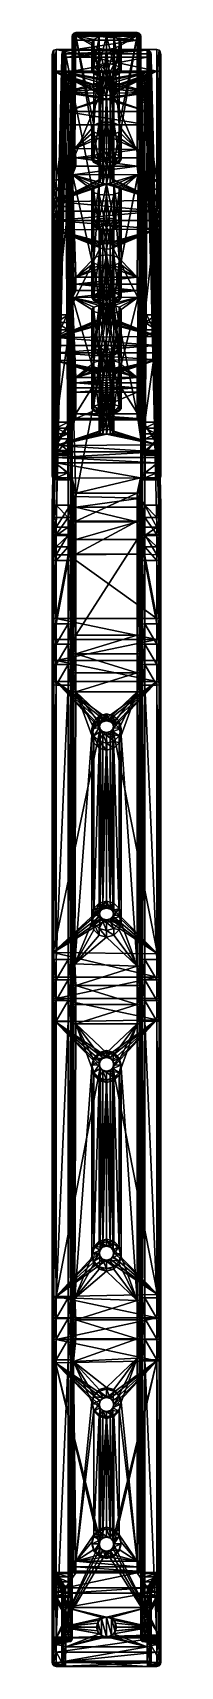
# Model space of a CAD drawing. Header units: metres. Extents: x -565 to 31, y 366 to 1032.
# Drawn here: x -13 to 31, y 366 to 1032 of the extents above.
import ezdxf

# ---------------------------------------------------------------- set-up
doc = ezdxf.new("R2010")
doc.units = ezdxf.units.M

msp = doc.modelspace()

# ---------------------------------------------------------------- linework, layer by layer
for points in [[(-4.99, 1030.93, 760.92), (-4.49, 1031.44, 760.89), (-4.49, 1030.17, 756.32)], [(-4.49, 1031.44, 760.89), (-4.99, 1030.93, 760.92), (-4.99, 1030.34, 765.4)], [(-4.99, 1030.34, 765.4), (-4.49, 1030.82, 765.57), (-4.49, 1031.44, 760.89)], [(-4.49, 1031.44, 760.89), (-3.66, 1031.61, 760.87), (-3.66, 1030.33, 756.26)], [(-3.66, 1031.61, 760.87), (-4.49, 1031.44, 760.89), (-4.49, 1030.82, 765.57)], [(-4.49, 1030.82, 765.57), (-3.66, 1030.98, 765.62), (-3.66, 1031.61, 760.87)], [(-3.66, 1030.33, 756.26), (-4.49, 1030.17, 756.32), (-4.49, 1031.44, 760.89)], [(21.34, 1030.98, 765.62), (21.34, 1031.61, 760.87), (-3.66, 1031.61, 760.87)], [(-3.66, 1031.61, 760.87), (-3.66, 1030.98, 765.62), (21.34, 1030.98, 765.62)], [(-3.66, 1031.61, 760.87), (21.34, 1031.61, 760.87), (21.34, 1030.33, 756.26)], [(21.34, 1030.33, 756.26), (-3.66, 1030.33, 756.26), (-3.66, 1031.61, 760.87)], [(22.17, 1031.44, 760.89), (21.34, 1031.61, 760.87), (21.34, 1030.98, 765.62)], [(21.84, 1029.86, 756.44), (21.34, 1030.33, 756.26), (21.34, 1031.61, 760.87)], [(21.34, 1031.61, 760.87), (22.17, 1031.44, 760.89), (21.84, 1029.86, 756.44)], [(21.34, 1030.98, 765.62), (22.17, 1030.82, 765.57), (22.17, 1031.44, 760.89)], [(22.34, 1029.39, 756.62), (21.84, 1029.86, 756.44), (22.17, 1031.44, 760.89)], [(22.67, 1030.93, 760.92), (22.17, 1031.44, 760.89), (22.17, 1030.82, 765.57)], [(22.17, 1031.44, 760.89), (22.67, 1030.93, 760.92), (22.34, 1029.39, 756.62)], [(-12.49, 1024.47, 772.54), (-11.66, 1024.7, 772.61), (-11.66, 971.69, 672.92)], [(-11.66, 1024.7, 772.61), (-12.49, 1024.47, 772.54), (-12.15, 1016.08, 776.62)], [(-12.15, 1016.08, 776.62), (-11.66, 1015.87, 777.3), (-11.66, 1024.7, 772.61)], [(-11.66, 1024.7, 772.61), (29.34, 1024.7, 772.61), (-3.66, 1024.69, 772.59)], [(-11.66, 971.69, 672.92), (-11.66, 1024.7, 772.61), (-3.66, 1024.69, 772.59)], [(-11.66, 1024.7, 772.61), (-11.66, 1015.87, 777.3), (29.34, 1015.87, 777.3)], [(29.34, 1015.87, 777.3), (29.34, 1024.7, 772.61), (-11.66, 1024.7, 772.61)], [(-11.66, 971.69, 672.92), (-3.66, 1024.69, 772.59), (-6.66, 971.69, 672.92)], [(-5.83, 971.84, 672.84), (-6.66, 971.69, 672.92), (-3.66, 1024.69, 772.59)], [(-5.33, 972.28, 672.61), (-5.83, 971.84, 672.84), (-4.49, 1024.75, 772.34)], [(-3.66, 1024.69, 772.59), (-4.49, 1024.75, 772.34), (-5.83, 971.84, 672.84)], [(-5.16, 973.02, 672.22), (-5.33, 972.28, 672.61), (-4.99, 1024.92, 771.59)], [(-4.49, 1024.75, 772.34), (-4.99, 1024.92, 771.59), (-5.33, 972.28, 672.61)], [(-5.16, 1030.08, 760.98), (-4.99, 1030.93, 760.92), (-4.99, 1029.7, 756.5)], [(-4.99, 1030.93, 760.92), (-5.16, 1030.08, 760.98), (-5.16, 1029.53, 765.12)], [(-5.16, 1029.53, 765.12), (-4.99, 1030.34, 765.4), (-4.99, 1030.93, 760.92)], [(-4.99, 1030.34, 765.4), (-5.16, 1029.53, 765.12), (-5.16, 1027.41, 768.72)], [(-5.16, 1027.41, 768.72), (-4.99, 1028.04, 769.29), (-4.99, 1030.34, 765.4)], [(-5.16, 1030.08, 760.98), (-5.16, 1028.92, 756.8), (-5.16, 1029.53, 765.12)], [(-4.99, 1029.7, 756.5), (-5.16, 1028.92, 756.8), (-5.16, 1030.08, 760.98)], [(-5.16, 1028.92, 756.8), (-4.99, 1029.7, 756.5), (-5.04, 983.49, 665.8)], [(-5.16, 1028.92, 756.8), (-5.16, 1027.41, 768.72), (-5.16, 1029.53, 765.12)], [(-5.16, 1028.92, 756.8), (-5.16, 982.69, 666.07), (-5.16, 1025.2, 770.35)], [(-5.16, 1028.92, 756.8), (-5.16, 1025.2, 770.35), (-5.16, 1027.41, 768.72)], [(-5.04, 983.49, 665.8), (-5.16, 982.69, 666.07), (-5.16, 1028.92, 756.8)], [(-4.99, 1028.04, 769.29), (-5.16, 1027.41, 768.72), (-5.16, 1025.2, 770.35)], [(-5.16, 1025.2, 770.35), (-4.99, 1024.92, 771.59), (-4.99, 1028.04, 769.29)], [(-5.16, 982.69, 666.07), (-5.16, 973.02, 672.22), (-5.16, 1025.2, 770.35)], [(-4.99, 1024.92, 771.59), (-5.16, 1025.2, 770.35), (-5.16, 973.02, 672.22)], [(-4.67, 984.09, 665.87), (-5.04, 983.49, 665.8), (-4.99, 1029.7, 756.5)], [(-4.49, 1030.17, 756.32), (-4.99, 1029.7, 756.5), (-4.99, 1030.93, 760.92)], [(-4.49, 1030.82, 765.57), (-4.99, 1030.34, 765.4), (-4.99, 1028.04, 769.29)], [(-4.99, 1028.04, 769.29), (-4.49, 1028.42, 769.63), (-4.49, 1030.82, 765.57)], [(-4.99, 1029.7, 756.5), (-4.49, 1030.17, 756.32), (-4.67, 984.09, 665.87)], [(-4.49, 1028.42, 769.63), (-4.99, 1028.04, 769.29), (-4.99, 1024.92, 771.59)], [(-4.99, 1024.92, 771.59), (-4.49, 1024.75, 772.34), (-4.49, 1028.42, 769.63)], [(-4.05, 984.49, 666.3), (-4.67, 984.09, 665.87), (-4.49, 1030.17, 756.32)], [(-3.66, 1030.98, 765.62), (-4.49, 1030.82, 765.57), (-4.49, 1028.42, 769.63)], [(-4.49, 1028.42, 769.63), (-3.66, 1028.54, 769.75), (-3.66, 1030.98, 765.62)], [(-4.49, 1030.17, 756.32), (-3.66, 1030.33, 756.26), (-4.05, 984.49, 666.3)], [(-3.66, 1028.54, 769.75), (-4.49, 1028.42, 769.63), (-4.49, 1024.75, 772.34)], [(-4.49, 1024.75, 772.34), (-3.66, 1024.69, 772.59), (-3.66, 1028.54, 769.75)], [(2.84, 992.55, 682.11), (-4.05, 984.49, 666.3), (-3.66, 1030.33, 756.26)], [(-3.66, 1030.98, 765.62), (-3.66, 1028.54, 769.75), (21.34, 1028.54, 769.75)], [(21.34, 1028.54, 769.75), (21.34, 1030.98, 765.62), (-3.66, 1030.98, 765.62)], [(3.64, 993.91, 684.78), (2.84, 992.55, 682.11), (-3.66, 1030.33, 756.26)], [(-3.66, 1030.33, 756.26), (21.34, 1030.33, 756.26), (21.34, 1030.32, 756.25)], [(-3.66, 1030.33, 756.26), (21.34, 1030.32, 756.25), (21.34, 1030.32, 756.25)], [(-3.66, 1030.33, 756.26), (21.34, 1030.32, 756.25), (21.34, 1030.32, 756.24)], [(-3.66, 1030.33, 756.26), (21.34, 1030.32, 756.24), (8.84, 1030.23, 756.07)], [(-3.66, 1030.33, 756.26), (8.84, 1030.23, 756.07), (5.84, 1029.87, 755.36)], [(-3.66, 1030.33, 756.26), (5.84, 1029.87, 755.36), (3.64, 1028.87, 753.4)], [(-3.66, 1030.33, 756.26), (3.64, 1028.87, 753.4), (2.84, 1027.51, 750.72)], [(-3.66, 1030.33, 756.26), (2.84, 1027.51, 750.72), (3.64, 1026.15, 748.05)], [(3.64, 993.91, 684.78), (-3.66, 1030.33, 756.26), (3.64, 1026.15, 748.05)], [(21.34, 1028.54, 769.75), (-3.66, 1028.54, 769.75), (-3.66, 1024.69, 772.59)], [(-3.66, 1024.69, 772.59), (21.34, 1024.69, 772.59), (21.34, 1028.54, 769.75)], [(29.34, 1024.7, 772.61), (21.34, 1024.69, 772.59), (-3.66, 1024.69, 772.59)], [(3.64, 1028.87, 753.4), (3.64, 1017.66, 759.36), (2.84, 1016.25, 756.71)], [(2.84, 1016.25, 756.71), (2.84, 1027.51, 750.72), (3.64, 1028.87, 753.4)], [(3.64, 1014.84, 754.06), (3.64, 1026.15, 748.05), (2.84, 1027.51, 750.72)], [(2.84, 1027.51, 750.72), (2.84, 1016.25, 756.71), (3.64, 1014.84, 754.06)], [(3.64, 1017.66, 759.36), (3.64, 1028.87, 753.4), (5.84, 1029.87, 755.36)], [(5.84, 1029.87, 755.36), (5.84, 1018.69, 761.3), (3.64, 1017.66, 759.36)], [(3.64, 1026.15, 748.05), (3.64, 1014.84, 754.06), (5.84, 1013.81, 752.12)], [(5.84, 1013.81, 752.12), (5.84, 1025.15, 746.09), (3.64, 1026.15, 748.05)], [(3.64, 993.91, 684.78), (3.64, 1026.15, 748.05), (5.84, 1025.15, 746.09)], [(5.84, 994.9, 686.74), (3.64, 993.91, 684.78), (5.84, 1025.15, 746.09)], [(8.84, 1030.23, 756.07), (8.84, 1019.06, 762.01), (5.84, 1018.69, 761.3)], [(5.84, 1018.69, 761.3), (5.84, 1029.87, 755.36), (8.84, 1030.23, 756.07)], [(8.84, 1013.43, 751.41), (8.84, 1024.78, 745.38), (5.84, 1025.15, 746.09)], [(5.84, 1025.15, 746.09), (5.84, 1013.81, 752.12), (8.84, 1013.43, 751.41)], [(5.84, 994.9, 686.74), (5.84, 1025.15, 746.09), (8.84, 1024.78, 745.38)], [(8.84, 995.27, 687.45), (5.84, 994.9, 686.74), (8.84, 1024.78, 745.38)], [(11.84, 1029.87, 755.36), (8.84, 1030.23, 756.07), (21.34, 1030.32, 756.24)], [(11.84, 1018.69, 761.3), (8.84, 1019.06, 762.01), (8.84, 1030.23, 756.07)], [(8.84, 1030.23, 756.07), (11.84, 1029.87, 755.36), (11.84, 1018.69, 761.3)], [(11.84, 1025.15, 746.09), (8.84, 1024.78, 745.38), (8.84, 1013.43, 751.41)], [(8.84, 1013.43, 751.41), (11.84, 1013.81, 752.12), (11.84, 1025.15, 746.09)], [(11.84, 994.9, 686.74), (8.84, 1024.78, 745.38), (11.84, 1025.15, 746.09)], [(11.84, 994.9, 686.74), (8.84, 995.27, 687.45), (8.84, 1024.78, 745.38)], [(14.04, 1028.87, 753.4), (11.84, 1029.87, 755.36), (21.34, 1030.32, 756.24)], [(11.84, 1029.87, 755.36), (14.04, 1028.87, 753.4), (14.04, 1017.66, 759.36)], [(14.04, 1017.66, 759.36), (11.84, 1018.69, 761.3), (11.84, 1029.87, 755.36)], [(11.84, 1013.81, 752.12), (14.04, 1014.84, 754.06), (14.04, 1026.15, 748.05)], [(14.04, 1026.15, 748.05), (11.84, 1025.15, 746.09), (11.84, 1013.81, 752.12)], [(14.04, 993.91, 684.78), (11.84, 1025.15, 746.09), (14.04, 1026.15, 748.05)], [(14.04, 993.91, 684.78), (11.84, 994.9, 686.74), (11.84, 1025.15, 746.09)], [(14.84, 1027.51, 750.72), (14.04, 1028.87, 753.4), (21.34, 1030.32, 756.24)], [(14.04, 1026.15, 748.05), (14.84, 1027.51, 750.72), (21.34, 1030.32, 756.24)], [(14.04, 993.91, 684.78), (14.04, 1026.15, 748.05), (21.34, 1030.32, 756.24)], [(14.84, 992.55, 682.11), (14.04, 993.91, 684.78), (21.34, 1030.32, 756.24)], [(14.84, 1016.25, 756.71), (14.04, 1017.66, 759.36), (14.04, 1028.87, 753.4)], [(14.04, 1028.87, 753.4), (14.84, 1027.51, 750.72), (14.84, 1016.25, 756.71)], [(14.84, 1027.51, 750.72), (14.04, 1026.15, 748.05), (14.04, 1014.84, 754.06)], [(14.04, 1014.84, 754.06), (14.84, 1016.25, 756.71), (14.84, 1027.51, 750.72)], [(14.84, 992.55, 682.11), (21.34, 1030.32, 756.24), (21.34, 984.03, 665.4)], [(22.17, 1030.82, 765.57), (21.34, 1030.98, 765.62), (21.34, 1028.54, 769.75)], [(21.34, 1028.54, 769.75), (22.17, 1028.42, 769.63), (22.17, 1030.82, 765.57)], [(21.34, 1030.32, 756.25), (21.34, 1030.33, 756.26), (21.84, 1029.86, 756.44)], [(21.34, 1030.32, 756.24), (21.67, 1030.01, 756.37), (21.84, 1029.85, 756.43)], [(21.34, 1030.32, 756.24), (21.34, 1030.32, 756.25), (21.51, 1030.16, 756.31)], [(21.67, 1030.01, 756.37), (21.51, 1030.16, 756.31), (21.34, 1030.32, 756.25)], [(21.34, 1030.32, 756.25), (21.34, 1030.32, 756.25), (21.67, 1030.01, 756.37)], [(21.84, 1029.86, 756.44), (21.67, 1030.01, 756.37), (21.34, 1030.32, 756.25)], [(21.34, 1030.32, 756.24), (21.51, 1030.16, 756.31), (21.67, 1030.01, 756.37)], [(21.34, 1030.32, 756.24), (21.84, 1029.85, 756.43), (22.17, 983.88, 665.47)], [(22.17, 983.88, 665.47), (21.34, 984.03, 665.4), (21.34, 1030.32, 756.24)], [(22.17, 1028.42, 769.63), (21.34, 1028.54, 769.75), (21.34, 1024.69, 772.59)], [(21.34, 1024.69, 772.59), (22.17, 1024.75, 772.34), (22.17, 1028.42, 769.63)], [(22.17, 1024.75, 772.34), (21.34, 1024.69, 772.59), (24.34, 971.69, 672.92)], [(29.34, 1024.7, 772.61), (29.34, 971.69, 672.92), (21.34, 1024.69, 772.59)], [(29.34, 971.69, 672.92), (24.34, 971.69, 672.92), (21.34, 1024.69, 772.59)], [(22.01, 1029.7, 756.49), (21.67, 1030.01, 756.37), (21.51, 1030.16, 756.31)], [(21.51, 1030.16, 756.31), (21.67, 1030.01, 756.37), (22.01, 1029.7, 756.49)], [(22.34, 1029.39, 756.62), (22.01, 1029.7, 756.49), (21.67, 1030.01, 756.37)], [(21.67, 1030.01, 756.37), (21.84, 1029.86, 756.44), (22.34, 1029.39, 756.62)], [(22.34, 1029.39, 756.62), (21.84, 1029.85, 756.43), (21.67, 1030.01, 756.37)], [(21.67, 1030.01, 756.37), (22.01, 1029.7, 756.49), (22.34, 1029.39, 756.62)], [(21.84, 1029.85, 756.43), (22.34, 1029.39, 756.62), (22.67, 983.44, 665.7)], [(22.67, 983.44, 665.7), (22.17, 983.88, 665.47), (21.84, 1029.85, 756.43)], [(22.84, 1028.92, 756.8), (22.34, 1029.39, 756.62), (22.01, 1029.7, 756.49)], [(22.01, 1029.7, 756.49), (22.34, 1029.39, 756.62), (22.84, 1028.92, 756.8)], [(22.17, 1030.82, 765.57), (22.67, 1030.34, 765.4), (22.67, 1030.93, 760.92)], [(22.67, 1030.34, 765.4), (22.17, 1030.82, 765.57), (22.17, 1028.42, 769.63)], [(22.17, 1028.42, 769.63), (22.67, 1028.04, 769.29), (22.67, 1030.34, 765.4)], [(22.67, 1028.04, 769.29), (22.17, 1028.42, 769.63), (22.17, 1024.75, 772.34)], [(22.17, 1024.75, 772.34), (22.67, 1024.92, 771.59), (22.67, 1028.04, 769.29)], [(22.67, 1024.92, 771.59), (22.17, 1024.75, 772.34), (23.51, 971.84, 672.84)], [(24.34, 971.69, 672.92), (23.51, 971.84, 672.84), (22.17, 1024.75, 772.34)], [(22.84, 1028.92, 756.8), (22.34, 1029.39, 756.62), (22.67, 1030.93, 760.92)], [(22.34, 1029.39, 756.62), (22.84, 1028.92, 756.8), (22.84, 982.69, 666.07)], [(22.84, 982.69, 666.07), (22.67, 983.44, 665.7), (22.34, 1029.39, 756.62)], [(22.84, 1030.08, 760.98), (22.67, 1030.93, 760.92), (22.67, 1030.34, 765.4)], [(22.67, 1030.93, 760.92), (22.84, 1030.08, 760.98), (22.84, 1028.92, 756.8)], [(22.84, 1029.53, 765.12), (22.67, 1030.34, 765.4), (22.67, 1028.04, 769.29)], [(22.67, 1030.34, 765.4), (22.84, 1029.53, 765.12), (22.84, 1030.08, 760.98)], [(22.67, 1028.04, 769.29), (22.84, 1027.41, 768.72), (22.84, 1029.53, 765.12)], [(22.84, 1027.41, 768.72), (22.67, 1028.04, 769.29), (22.67, 1024.92, 771.59)], [(22.67, 1024.92, 771.59), (22.84, 1025.2, 770.35), (22.84, 1027.41, 768.72)], [(22.84, 1025.2, 770.35), (22.67, 1024.92, 771.59), (23.01, 972.28, 672.61)], [(23.51, 971.84, 672.84), (23.01, 972.28, 672.61), (22.67, 1024.92, 771.59)], [(22.84, 1030.08, 760.98), (22.84, 1029.53, 765.12), (22.84, 1028.92, 756.8)], [(22.84, 1029.53, 765.12), (22.84, 1027.41, 768.72), (22.84, 1028.92, 756.8)], [(22.84, 1025.2, 770.35), (22.84, 982.69, 666.07), (22.84, 1028.92, 756.8)], [(22.84, 1027.41, 768.72), (22.84, 1025.2, 770.35), (22.84, 1028.92, 756.8)], [(22.84, 1025.2, 770.35), (22.84, 973.02, 672.22), (22.84, 982.69, 666.07)], [(23.01, 972.28, 672.61), (22.84, 973.02, 672.22), (22.84, 1025.2, 770.35)], [(30.18, 971.55, 673), (29.34, 971.69, 672.92), (29.34, 1024.7, 772.61)], [(29.34, 1024.7, 772.61), (30.17, 1024.47, 772.54), (30.18, 971.55, 673)], [(30.17, 1024.47, 772.54), (29.34, 1024.7, 772.61), (29.34, 1015.87, 777.3)], [(-12.99, 1023.8, 772.33), (-13.16, 1022.67, 771.99), (-13.15, 1016.49, 775.27)], [(-13.16, 1022.67, 771.99), (-12.99, 1023.8, 772.33), (-12.99, 971.1, 673.23)], [(-13.15, 1016.49, 775.27), (-13.16, 1022.67, 771.99), (-13.16, 970.36, 673.61)], [(-12.99, 971.1, 673.23), (-13.16, 970.36, 673.61), (-13.16, 1022.67, 771.99)], [(-9.15, 1022.35, 4.56), (-9.32, 1021.55, 4.31), (-13.16, 863.68, 342.85)], [(-13.16, 863.68, 342.85), (-12.99, 864.44, 343.2), (-9.15, 1022.35, 4.56)], [(-13.16, 857.38, 339.81), (-13.16, 863.68, 342.85), (-9.32, 1021.55, 4.31)], [(-9.32, 1015.37, 0.99), (-13.16, 857.38, 339.81), (-9.32, 1021.55, 4.31)], [(-13.15, 1016.49, 775.27), (-12.65, 1016.28, 775.95), (-12.99, 1023.8, 772.33)], [(-12.99, 1023.8, 772.33), (-12.49, 1024.47, 772.54), (-12.49, 971.55, 673)], [(-12.49, 1024.47, 772.54), (-12.99, 1023.8, 772.33), (-12.65, 1016.28, 775.95)], [(-12.49, 971.55, 673), (-12.99, 971.1, 673.23), (-12.99, 1023.8, 772.33)], [(-8.66, 1022.83, 4.71), (-9.15, 1022.35, 4.56), (-12.99, 864.44, 343.2)], [(-12.99, 864.44, 343.2), (-12.49, 864.89, 343.41), (-8.66, 1022.83, 4.71)], [(-12.65, 1016.28, 775.95), (-12.15, 1016.08, 776.62), (-12.49, 1024.47, 772.54)], [(-11.66, 971.69, 672.92), (-12.49, 971.55, 673), (-12.49, 1024.47, 772.54)], [(-7.82, 1022.99, 4.76), (-8.66, 1022.83, 4.71), (-12.49, 864.89, 343.41)], [(-12.49, 864.89, 343.41), (-11.66, 865.04, 343.49), (-7.82, 1022.99, 4.76)], [(-3.66, 876.33, 319.28), (-7.82, 1022.99, 4.76), (-11.66, 865.04, 343.49)], [(-9.08, 1023.74, -3.29), (-9.24, 1022.88, -3.22), (-9.32, 1021.55, 4.31)], [(-9.32, 1021.55, 4.31), (-9.15, 1022.35, 4.56), (-9.08, 1023.74, -3.29)], [(-9.32, 1015.37, 0.99), (-9.32, 1021.55, 4.31), (-9.24, 1022.88, -3.22)], [(-9.32, 1015.37, 0.99), (-9.24, 1022.88, -3.22), (-9.19, 1020.37, -10.22)], [(-9.29, 1016.01, -2.64), (-9.32, 1015.37, 0.99), (-9.19, 1020.37, -10.22)], [(-9.26, 1014.7, -6.3), (-9.29, 1016.01, -2.64), (-9.19, 1020.37, -10.22)], [(-9.26, 1014.7, -6.3), (-9.19, 1020.37, -10.22), (-9.17, 1014.71, -15.04)], [(-9.24, 1022.88, -3.22), (-9.08, 1023.74, -3.29), (-9.02, 1021.08, -10.71)], [(-9.02, 1021.08, -10.71), (-9.19, 1020.37, -10.22), (-9.24, 1022.88, -3.22)], [(-9.19, 1020.37, -10.22), (-9.02, 1021.08, -10.71), (-9, 1015.08, -15.82)], [(-9, 1015.08, -15.82), (-9.17, 1014.71, -15.04), (-9.19, 1020.37, -10.22)], [(-8.57, 1024.26, -3.33), (-9.08, 1023.74, -3.29), (-9.15, 1022.35, 4.56)], [(-9.15, 1022.35, 4.56), (-8.66, 1022.83, 4.71), (-8.57, 1024.26, -3.33)], [(-9.08, 1023.74, -3.29), (-8.57, 1024.26, -3.33), (-8.51, 1021.51, -11)], [(-8.51, 1021.51, -11), (-9.02, 1021.08, -10.71), (-9.08, 1023.74, -3.29)], [(-9.02, 1021.08, -10.71), (-8.51, 1021.51, -11), (-8.49, 1015.3, -16.29)], [(-8.49, 1015.3, -16.29), (-9, 1015.08, -15.82), (-9.02, 1021.08, -10.71)], [(-7.74, 1024.43, -3.35), (-8.57, 1024.26, -3.33), (-8.66, 1022.83, 4.71)], [(-8.66, 1022.83, 4.71), (-7.82, 1022.99, 4.76), (-7.74, 1024.43, -3.35)], [(-8.57, 1024.26, -3.33), (-7.74, 1024.43, -3.35), (-7.68, 1021.65, -11.1)], [(-7.68, 1021.65, -11.1), (-8.51, 1021.51, -11), (-8.57, 1024.26, -3.33)], [(-8.51, 1021.51, -11), (-7.68, 1021.65, -11.1), (-7.66, 1015.38, -16.44)], [(-7.66, 1015.38, -16.44), (-8.49, 1015.3, -16.29), (-8.51, 1021.51, -11)], [(25.42, 1024.43, -3.35), (-7.74, 1024.43, -3.35), (-7.82, 1022.99, 4.76)], [(-7.82, 1022.99, 4.76), (25.5, 1022.99, 4.76), (25.42, 1024.43, -3.35)], [(21.34, 876.33, 319.28), (25.5, 1022.99, 4.76), (-7.82, 1022.99, 4.76)], [(-3.66, 876.33, 319.28), (21.34, 876.33, 319.28), (-7.82, 1022.99, 4.76)], [(-7.68, 1021.65, -11.1), (-7.74, 1024.43, -3.35), (25.42, 1024.43, -3.35)], [(25.42, 1024.43, -3.35), (25.36, 1021.65, -11.1), (-7.68, 1021.65, -11.1)], [(-7.66, 1015.38, -16.44), (-7.68, 1021.65, -11.1), (25.36, 1021.65, -11.1)], [(25.36, 1021.65, -11.1), (25.34, 1015.38, -16.44), (-7.66, 1015.38, -16.44)], [(3.64, 1017.66, 759.36), (5.84, 1018.69, 761.3), (7.34, 1015.7, 759.95)], [(5.84, 1018.69, 761.3), (8.84, 1019.06, 762.01), (8.84, 1015.89, 760.3)], [(8.84, 1015.89, 760.3), (7.34, 1015.7, 759.95), (5.84, 1018.69, 761.3)], [(10.34, 1015.7, 759.95), (8.84, 1015.89, 760.3), (8.84, 1019.06, 762.01)], [(8.84, 1019.06, 762.01), (11.84, 1018.69, 761.3), (10.34, 1015.7, 759.95)], [(11.44, 1015.19, 758.98), (10.34, 1015.7, 759.95), (11.84, 1018.69, 761.3)], [(11.84, 1018.69, 761.3), (14.04, 1017.66, 759.36), (11.44, 1015.19, 758.98)], [(21.34, 876.33, 319.28), (29.34, 865.04, 343.49), (25.5, 1022.99, 4.76)], [(26.18, 1015.3, -16.29), (25.34, 1015.38, -16.44), (25.36, 1021.65, -11.1)], [(26.2, 1021.51, -11), (25.36, 1021.65, -11.1), (25.42, 1024.43, -3.35)], [(25.36, 1021.65, -11.1), (26.2, 1021.51, -11), (26.18, 1015.3, -16.29)], [(25.42, 1024.43, -3.35), (26.26, 1024.26, -3.33), (26.2, 1021.51, -11)], [(26.26, 1024.26, -3.33), (25.42, 1024.43, -3.35), (25.5, 1022.99, 4.76)], [(25.5, 1022.99, 4.76), (26.34, 1022.83, 4.71), (26.26, 1024.26, -3.33)], [(26.34, 1022.83, 4.71), (25.5, 1022.99, 4.76), (29.34, 865.04, 343.49)], [(26.68, 1015.08, -15.82), (26.18, 1015.3, -16.29), (26.2, 1021.51, -11)], [(26.7, 1021.08, -10.71), (26.2, 1021.51, -11), (26.26, 1024.26, -3.33)], [(26.2, 1021.51, -11), (26.7, 1021.08, -10.71), (26.68, 1015.08, -15.82)], [(26.26, 1024.26, -3.33), (26.76, 1023.74, -3.29), (26.7, 1021.08, -10.71)], [(26.76, 1023.74, -3.29), (26.26, 1024.26, -3.33), (26.34, 1022.83, 4.71)], [(26.34, 1022.83, 4.71), (26.84, 1022.35, 4.56), (26.76, 1023.74, -3.29)], [(26.84, 1022.35, 4.56), (26.34, 1022.83, 4.71), (30.17, 864.89, 343.41)], [(29.34, 865.04, 343.49), (30.17, 864.89, 343.41), (26.34, 1022.83, 4.71)], [(26.85, 1014.71, -15.04), (26.68, 1015.08, -15.82), (26.7, 1021.08, -10.71)], [(26.87, 1020.37, -10.22), (26.7, 1021.08, -10.71), (26.76, 1023.74, -3.29)], [(26.7, 1021.08, -10.71), (26.87, 1020.37, -10.22), (26.85, 1014.71, -15.04)], [(26.76, 1023.74, -3.29), (26.93, 1022.88, -3.22), (26.87, 1020.37, -10.22)], [(26.93, 1022.88, -3.22), (26.76, 1023.74, -3.29), (26.84, 1022.35, 4.56)], [(26.84, 1022.35, 4.56), (27, 1021.55, 4.31), (26.93, 1022.88, -3.22)], [(27, 1021.55, 4.31), (26.84, 1022.35, 4.56), (30.67, 864.44, 343.2)], [(30.17, 864.89, 343.41), (30.67, 864.44, 343.2), (26.84, 1022.35, 4.56)], [(26.85, 1014.71, -15.04), (26.87, 1020.37, -10.22), (26.94, 1014.7, -6.3)], [(26.87, 1020.37, -10.22), (26.93, 1022.88, -3.22), (27.01, 1015.37, 0.99)], [(26.87, 1020.37, -10.22), (27.01, 1015.37, 0.99), (26.97, 1016.01, -2.64)], [(26.87, 1020.37, -10.22), (26.97, 1016.01, -2.64), (26.94, 1014.7, -6.3)], [(26.93, 1022.88, -3.22), (27, 1021.55, 4.31), (27.01, 1015.37, 0.99)], [(27, 1021.55, 4.31), (30.84, 863.68, 342.85), (30.84, 857.38, 339.81)], [(27, 1021.55, 4.31), (30.84, 857.38, 339.81), (27.01, 1015.37, 0.99)], [(30.67, 864.44, 343.2), (30.84, 863.68, 342.85), (27, 1021.55, 4.31)], [(29.34, 1015.87, 777.3), (30.17, 1015.94, 777.07), (30.17, 1024.47, 772.54)], [(30.68, 971.1, 673.23), (30.18, 971.55, 673), (30.17, 1024.47, 772.54)], [(30.17, 1024.47, 772.54), (30.67, 1023.8, 772.33), (30.68, 971.1, 673.23)], [(30.67, 1023.8, 772.33), (30.17, 1024.47, 772.54), (30.17, 1015.94, 777.07)], [(30.17, 1015.94, 777.07), (30.67, 1016.14, 776.4), (30.67, 1023.8, 772.33)], [(30.84, 1022.67, 771.99), (30.67, 1023.8, 772.33), (30.67, 1016.14, 776.4)], [(30.85, 970.36, 673.61), (30.68, 971.1, 673.23), (30.67, 1023.8, 772.33)], [(30.67, 1023.8, 772.33), (30.84, 1022.67, 771.99), (30.85, 970.36, 673.61)], [(30.67, 1016.14, 776.4), (30.83, 1016.49, 775.27), (30.84, 1022.67, 771.99)], [(30.85, 970.36, 673.61), (30.84, 1022.67, 771.99), (30.83, 1016.49, 775.27)], [(-13.15, 964.19, 676.92), (-13.15, 1016.49, 775.27), (-13.16, 970.36, 673.61)], [(-12.99, 856.62, 339.46), (-13.16, 857.38, 339.81), (-9.32, 1015.37, 0.99)], [(-12.74, 1016.15, 775.7), (-13.15, 1016.49, 775.27), (-13.15, 964.19, 676.92)], [(-13.15, 1016.49, 775.27), (-12.74, 1016.15, 775.7), (-12.41, 1016.01, 776.15)], [(-12.41, 1016.01, 776.15), (-12.65, 1016.28, 775.95), (-13.15, 1016.49, 775.27)], [(-13.15, 964.19, 676.92), (-12.99, 963.45, 677.31), (-12.74, 1016.15, 775.7)], [(-12.33, 1015.81, 776.13), (-12.74, 1016.15, 775.7), (-12.99, 963.45, 677.31)], [(-12.99, 963.45, 677.31), (-12.49, 963.01, 677.54), (-12.33, 1015.81, 776.13)], [(-9.32, 1015.37, 0.99), (-9.16, 1014.57, 0.74), (-12.99, 856.62, 339.46)], [(-12.49, 856.17, 339.25), (-12.99, 856.62, 339.46), (-9.16, 1014.57, 0.74)], [(-12.74, 1016.15, 775.7), (-12.33, 1015.81, 776.13), (-12.16, 1015.74, 776.35)], [(-12.16, 1015.74, 776.35), (-12.41, 1016.01, 776.15), (-12.74, 1016.15, 775.7)], [(-12.65, 1016.28, 775.95), (-12.41, 1016.01, 776.15), (-12.08, 1015.87, 776.6)], [(-12.08, 1015.87, 776.6), (-12.15, 1016.08, 776.62), (-12.65, 1016.28, 775.95)], [(-11.92, 1015.47, 776.55), (-12.33, 1015.81, 776.13), (-12.49, 963.01, 677.54)], [(-12.49, 963.01, 677.54), (-11.66, 962.86, 677.61), (-11.92, 1015.47, 776.55)], [(-9.16, 1014.57, 0.74), (-8.66, 1014.09, 0.59), (-12.49, 856.17, 339.25)], [(-11.66, 856.01, 339.18), (-12.49, 856.17, 339.25), (-8.66, 1014.09, 0.59)], [(-12.41, 1016.01, 776.15), (-12.16, 1015.74, 776.35), (-12, 1015.67, 776.58)], [(-12, 1015.67, 776.58), (-12.08, 1015.87, 776.6), (-12.41, 1016.01, 776.15)], [(-11.92, 1015.47, 776.55), (-12.16, 1015.74, 776.35), (-12.33, 1015.81, 776.13)], [(-11.92, 1015.47, 776.55), (-12, 1015.67, 776.58), (-12.16, 1015.74, 776.35)], [(-12.15, 1016.08, 776.62), (-12.08, 1015.87, 776.6), (-11.75, 1015.74, 777.05)], [(-11.75, 1015.74, 777.05), (-11.66, 1015.87, 777.3), (-12.15, 1016.08, 776.62)], [(-12.08, 1015.87, 776.6), (-12, 1015.67, 776.58), (-11.83, 1015.6, 776.8)], [(-11.83, 1015.6, 776.8), (-11.75, 1015.74, 777.05), (-12.08, 1015.87, 776.6)], [(-11.92, 1015.47, 776.55), (-11.83, 1015.6, 776.8), (-12, 1015.67, 776.58)], [(29.34, 1015.87, 777.3), (-11.83, 1015.6, 776.8), (-11.92, 1015.47, 776.55)], [(29.34, 1015.87, 777.3), (-11.92, 1015.47, 776.55), (8.84, 1008.83, 764.06)], [(7.34, 1008.64, 763.7), (8.84, 1008.83, 764.06), (-11.92, 1015.47, 776.55)], [(6.24, 1008.12, 762.73), (7.34, 1008.64, 763.7), (-11.92, 1015.47, 776.55)], [(5.84, 1007.42, 761.41), (6.24, 1008.12, 762.73), (-11.92, 1015.47, 776.55)], [(6.24, 1006.71, 760.08), (5.84, 1007.42, 761.41), (-11.92, 1015.47, 776.55)], [(6.24, 1006.71, 760.08), (-11.92, 1015.47, 776.55), (-11.66, 962.86, 677.61)], [(29.34, 1015.87, 777.3), (-11.75, 1015.74, 777.05), (-11.83, 1015.6, 776.8)], [(29.34, 1015.87, 777.3), (-11.66, 1015.87, 777.3), (-11.75, 1015.74, 777.05)], [(-8.66, 1014.09, 0.59), (-7.82, 1013.93, 0.54), (-11.66, 856.01, 339.18)], [(-11.66, 856.01, 339.18), (-7.82, 1013.93, 0.54), (-6.66, 852.37, 346.98)], [(-9.16, 1014.57, 0.74), (-9.32, 1015.37, 0.99), (-9.29, 1016.01, -2.64)], [(-9.12, 1015.15, -2.56), (-9.29, 1016.01, -2.64), (-9.26, 1014.7, -6.3)], [(-9.29, 1016.01, -2.64), (-9.12, 1015.15, -2.56), (-9.16, 1014.57, 0.74)], [(-9.26, 1014.7, -6.3), (-9.1, 1013.99, -5.81), (-9.12, 1015.15, -2.56)], [(-9.25, 1011.74, -8.82), (-9.26, 1014.7, -6.3), (-9.17, 1014.71, -15.04)], [(-9.26, 1007.92, -9.53), (-9.25, 1011.74, -8.82), (-9.17, 1014.71, -15.04)], [(-9.26, 1007.92, -9.53), (-9.17, 1014.71, -15.04), (-9.19, 1007.4, -16.41)], [(-9.1, 1013.99, -5.81), (-9.26, 1014.7, -6.3), (-9.25, 1011.74, -8.82)], [(-9.09, 1011.37, -8.04), (-9.25, 1011.74, -8.82), (-9.26, 1007.92, -9.53)], [(-9.26, 1007.92, -9.53), (-9.1, 1007.98, -8.67), (-9.09, 1011.37, -8.04)], [(-9.25, 1011.74, -8.82), (-9.09, 1011.37, -8.04), (-9.1, 1013.99, -5.81)], [(-9.02, 1007.36, -17.27), (-9.19, 1007.4, -16.41), (-9.17, 1014.71, -15.04)], [(-9.17, 1014.71, -15.04), (-9, 1015.08, -15.82), (-9.02, 1007.36, -17.27)], [(-8.66, 1014.09, 0.59), (-9.16, 1014.57, 0.74), (-9.12, 1015.15, -2.56)], [(-8.63, 1014.64, -2.52), (-9.12, 1015.15, -2.56), (-9.1, 1013.99, -5.81)], [(-9.12, 1015.15, -2.56), (-8.63, 1014.64, -2.52), (-8.66, 1014.09, 0.59)], [(-9.1, 1013.99, -5.81), (-8.6, 1013.57, -5.51), (-8.63, 1014.64, -2.52)], [(-8.6, 1013.57, -5.51), (-9.1, 1013.99, -5.81), (-9.09, 1011.37, -8.04)], [(-8.59, 1011.15, -7.57), (-9.09, 1011.37, -8.04), (-9.1, 1007.98, -8.67)], [(-9.09, 1011.37, -8.04), (-8.59, 1011.15, -7.57), (-8.6, 1013.57, -5.51)], [(-8.53, 1007.42, -17.78), (-9.02, 1007.36, -17.27), (-9, 1015.08, -15.82)], [(-9, 1015.08, -15.82), (-8.49, 1015.3, -16.29), (-8.53, 1007.42, -17.78)], [(-7.82, 1013.93, 0.54), (-8.66, 1014.09, 0.59), (-8.63, 1014.64, -2.52)], [(-7.79, 1014.47, -2.51), (-8.63, 1014.64, -2.52), (-8.6, 1013.57, -5.51)], [(-8.63, 1014.64, -2.52), (-7.79, 1014.47, -2.51), (-7.82, 1013.93, 0.54)], [(-8.6, 1013.57, -5.51), (-7.77, 1013.42, -5.41), (-7.79, 1014.47, -2.51)], [(-7.77, 1013.42, -5.41), (-8.6, 1013.57, -5.51), (-8.59, 1011.15, -7.57)], [(-8.59, 1011.15, -7.57), (-7.76, 1011.07, -7.42), (-7.77, 1013.42, -5.41)], [(-7.71, 1007.56, -17.95), (-8.53, 1007.42, -17.78), (-8.49, 1015.3, -16.29)], [(-8.49, 1015.3, -16.29), (-7.66, 1015.38, -16.44), (-7.71, 1007.56, -17.95)], [(-6.66, 1013.93, 0.54), (-7.82, 1013.93, 0.54), (-7.79, 1014.47, -2.51)], [(-7.82, 1013.93, 0.54), (-6.66, 1013.93, 0.54), (-6.66, 852.37, 346.98)], [(-6.66, 1014.47, -2.51), (-7.79, 1014.47, -2.51), (-7.77, 1013.42, -5.41)], [(-7.79, 1014.47, -2.51), (-6.66, 1014.47, -2.51), (-6.66, 1013.93, 0.54)], [(-7.77, 1013.42, -5.41), (-6.66, 1013.42, -5.41), (-6.66, 1014.47, -2.51)], [(-6.66, 1013.42, -5.41), (-7.77, 1013.42, -5.41), (-7.76, 1011.07, -7.42)], [(-7.76, 1011.07, -7.42), (-6.66, 1011.07, -7.42), (-6.66, 1013.42, -5.41)], [(-7.71, 1007.56, -17.95), (-7.66, 1015.38, -16.44), (6.01, 1011.32, -17.75)], [(5.15, 1010.02, -17.93), (-7.71, 1007.56, -17.95), (6.01, 1011.32, -17.75)], [(-7.66, 1015.38, -16.44), (25.34, 1015.38, -16.44), (8.84, 1012.49, -17.49)], [(-7.66, 1015.38, -16.44), (8.84, 1012.49, -17.49), (7.31, 1012.18, -17.57)], [(-7.66, 1015.38, -16.44), (7.31, 1012.18, -17.57), (6.01, 1011.32, -17.75)], [(-5.83, 1014.3, -2.49), (-6.66, 1014.47, -2.51), (-6.66, 1013.42, -5.41)], [(-6.66, 1014.47, -2.51), (-5.83, 1014.3, -2.49), (-5.83, 1013.77, 0.48)], [(-5.83, 1013.77, 0.48), (-6.66, 1013.93, 0.54), (-6.66, 1014.47, -2.51)], [(-6.66, 1013.42, -5.41), (-5.83, 1013.28, -5.32), (-5.83, 1014.3, -2.49)], [(-6.66, 1013.93, 0.54), (-5.83, 1013.77, 0.48), (-5.83, 852.22, 346.92)], [(-5.83, 852.22, 346.92), (-6.66, 852.37, 346.98), (-6.66, 1013.93, 0.54)], [(-5.83, 1013.28, -5.32), (-6.66, 1013.42, -5.41), (-6.66, 1011.07, -7.42)], [(-6.66, 1011.07, -7.42), (-5.83, 1011, -7.26), (-5.83, 1013.28, -5.32)], [(-5.33, 1013.78, -2.45), (-5.83, 1014.3, -2.49), (-5.83, 1013.28, -5.32)], [(-5.83, 1014.3, -2.49), (-5.33, 1013.78, -2.45), (-5.33, 1013.29, 0.33)], [(-5.33, 1013.29, 0.33), (-5.83, 1013.77, 0.48), (-5.83, 1014.3, -2.49)], [(-5.83, 1013.28, -5.32), (-5.33, 1012.86, -5.02), (-5.33, 1013.78, -2.45)], [(-5.83, 1013.77, 0.48), (-5.33, 1013.29, 0.33), (-5.33, 851.75, 346.74)], [(-5.33, 851.75, 346.74), (-5.83, 852.22, 346.92), (-5.83, 1013.77, 0.48)], [(-5.33, 1012.86, -5.02), (-5.83, 1013.28, -5.32), (-5.83, 1011, -7.26)], [(-5.83, 1011, -7.26), (-5.33, 1010.77, -6.79), (-5.33, 1012.86, -5.02)], [(-5.16, 1012.92, -2.38), (-5.33, 1013.78, -2.45), (-5.33, 1012.86, -5.02)], [(-5.33, 1013.78, -2.45), (-5.16, 1012.92, -2.38), (-5.16, 1012.48, 0.08)], [(-5.16, 1012.48, 0.08), (-5.33, 1013.29, 0.33), (-5.33, 1013.78, -2.45)], [(-5.33, 1013.29, 0.33), (-5.16, 1012.48, 0.08), (-5.16, 850.98, 346.43)], [(-5.16, 850.98, 346.43), (-5.33, 851.75, 346.74), (-5.33, 1013.29, 0.33)], [(-5.33, 1012.86, -5.02), (-5.16, 1012.15, -4.53), (-5.16, 1012.92, -2.38)], [(-5.16, 1012.15, -4.53), (-5.33, 1012.86, -5.02), (-5.33, 1010.77, -6.79)], [(-5.33, 1010.77, -6.79), (-5.16, 1010.4, -6.02), (-5.16, 1012.15, -4.53)], [(-5.16, 1012.92, -2.38), (-5.16, 1012.15, -4.53), (-5.16, 1012.48, 0.08)], [(-5.16, 1004.36, -3.8), (-5.16, 850.98, 346.43), (-5.16, 1012.48, 0.08)], [(-5.16, 1005.99, -5.68), (-5.16, 1004.36, -3.8), (-5.16, 1012.48, 0.08)], [(-5.16, 1008.15, -6.44), (-5.16, 1005.99, -5.68), (-5.16, 1012.48, 0.08)], [(-5.16, 1010.4, -6.02), (-5.16, 1008.15, -6.44), (-5.16, 1012.48, 0.08)], [(-5.16, 1012.15, -4.53), (-5.16, 1010.4, -6.02), (-5.16, 1012.48, 0.08)], [(2.84, 1016.25, 756.71), (3.64, 1017.66, 759.36), (6.24, 1015.19, 758.98)], [(3.64, 1014.84, 754.06), (2.84, 1016.25, 756.71), (5.84, 1014.48, 757.65)], [(6.24, 1015.19, 758.98), (5.84, 1014.48, 757.65), (2.84, 1016.25, 756.71)], [(7.34, 1015.7, 759.95), (6.24, 1015.19, 758.98), (3.64, 1017.66, 759.36)], [(5.84, 1013.81, 752.12), (3.64, 1014.84, 754.06), (6.24, 1013.78, 756.33)], [(5.84, 1014.48, 757.65), (6.24, 1013.78, 756.33), (3.64, 1014.84, 754.06)], [(6.01, 1011.32, -17.75), (5.38, 1010.49, 12), (5.15, 1010.02, -17.93)], [(5.38, 1010.49, 12), (6.01, 1011.32, -17.75), (6.84, 1011.95, 12)], [(5.38, 1010.49, 12), (6.84, 1011.95, 12), (6.84, 1005.02, 12)], [(5.84, 1014.48, 757.65), (6.24, 1015.19, 758.98), (6.24, 1008.12, 762.73)], [(6.24, 1008.12, 762.73), (5.84, 1007.42, 761.41), (5.84, 1014.48, 757.65)], [(6.24, 1013.78, 756.33), (5.84, 1014.48, 757.65), (5.84, 1007.42, 761.41)], [(8.84, 1013.43, 751.41), (5.84, 1013.81, 752.12), (7.34, 1013.26, 755.36)], [(6.24, 1013.78, 756.33), (7.34, 1013.26, 755.36), (5.84, 1013.81, 752.12)], [(5.84, 1007.42, 761.41), (6.24, 1006.71, 760.08), (6.24, 1013.78, 756.33)], [(7.31, 1012.18, -17.57), (6.84, 1011.95, 12), (6.01, 1011.32, -17.75)], [(6.24, 1015.19, 758.98), (7.34, 1015.7, 759.95), (7.34, 1008.64, 763.7)], [(7.34, 1008.64, 763.7), (6.24, 1008.12, 762.73), (6.24, 1015.19, 758.98)], [(7.34, 1013.26, 755.36), (6.24, 1013.78, 756.33), (6.24, 1006.71, 760.08)], [(6.24, 1006.71, 760.08), (7.34, 1006.2, 759.11), (7.34, 1013.26, 755.36)], [(8.84, 1012.49, 12), (6.84, 1011.95, 12), (7.31, 1012.18, -17.57)], [(6.84, 1011.95, 12), (8.84, 1012.49, 12), (8.84, 1004.49, 12)], [(6.84, 1011.95, 12), (8.84, 1004.49, 12), (6.84, 1005.02, 12)], [(7.31, 1012.18, -17.57), (8.84, 1012.49, -17.49), (8.84, 1012.49, 12)], [(7.34, 1015.7, 759.95), (8.84, 1015.89, 760.3), (8.84, 1008.83, 764.06)], [(8.84, 1008.83, 764.06), (7.34, 1008.64, 763.7), (7.34, 1015.7, 759.95)], [(7.34, 1013.26, 755.36), (8.84, 1013.07, 755), (8.84, 1013.43, 751.41)], [(8.84, 1013.07, 755), (7.34, 1013.26, 755.36), (7.34, 1006.2, 759.11)], [(7.34, 1006.2, 759.11), (8.84, 1006.01, 758.76), (8.84, 1013.07, 755)], [(10.34, 1008.64, 763.7), (8.84, 1008.83, 764.06), (8.84, 1015.89, 760.3)], [(8.84, 1015.89, 760.3), (10.34, 1015.7, 759.95), (10.34, 1008.64, 763.7)], [(10.34, 1008.64, 763.7), (29.34, 1015.87, 777.3), (8.84, 1008.83, 764.06)], [(25.34, 1015.38, -16.44), (10.37, 1012.18, -17.57), (8.84, 1012.49, -17.49)], [(11.84, 1013.81, 752.12), (8.84, 1013.43, 751.41), (8.84, 1013.07, 755)], [(8.84, 1013.07, 755), (10.34, 1013.26, 755.36), (11.84, 1013.81, 752.12)], [(10.34, 1013.26, 755.36), (8.84, 1013.07, 755), (8.84, 1006.01, 758.76)], [(8.84, 1006.01, 758.76), (10.34, 1006.2, 759.11), (10.34, 1013.26, 755.36)], [(10.37, 1012.18, -17.57), (10.84, 1011.95, 12), (8.84, 1012.49, 12)], [(8.84, 1012.49, 12), (8.84, 1012.49, -17.49), (10.37, 1012.18, -17.57)], [(8.84, 1012.49, 12), (10.84, 1011.95, 12), (10.84, 1005.02, 12)], [(8.84, 1012.49, 12), (10.84, 1005.02, 12), (8.84, 1004.49, 12)], [(10.34, 1008.64, 763.7), (11.44, 1008.12, 762.73), (29.34, 1015.87, 777.3)], [(10.34, 1015.7, 759.95), (11.44, 1015.19, 758.98), (11.44, 1008.12, 762.73)], [(11.44, 1008.12, 762.73), (10.34, 1008.64, 763.7), (10.34, 1015.7, 759.95)], [(10.34, 1013.26, 755.36), (11.44, 1013.78, 756.33), (14.04, 1014.84, 754.06)], [(14.04, 1014.84, 754.06), (11.84, 1013.81, 752.12), (10.34, 1013.26, 755.36)], [(10.34, 1006.2, 759.11), (11.44, 1006.71, 760.08), (11.44, 1013.78, 756.33)], [(11.44, 1013.78, 756.33), (10.34, 1013.26, 755.36), (10.34, 1006.2, 759.11)], [(25.34, 1015.38, -16.44), (11.67, 1011.32, -17.75), (10.37, 1012.18, -17.57)], [(11.67, 1011.32, -17.75), (10.84, 1011.95, 12), (10.37, 1012.18, -17.57)], [(12.31, 1010.49, 12), (10.84, 1011.95, 12), (11.67, 1011.32, -17.75)], [(10.84, 1011.95, 12), (12.31, 1010.49, 12), (12.31, 1006.49, 12)], [(10.84, 1011.95, 12), (12.31, 1006.49, 12), (10.84, 1005.02, 12)], [(11.84, 1014.48, 757.65), (11.44, 1015.19, 758.98), (14.04, 1017.66, 759.36)], [(14.84, 1016.25, 756.71), (14.04, 1014.84, 754.06), (11.44, 1013.78, 756.33)], [(11.44, 1013.78, 756.33), (11.84, 1014.48, 757.65), (14.84, 1016.25, 756.71)], [(11.44, 1006.71, 760.08), (29.6, 963.26, 678.36), (29.34, 1015.87, 777.3)], [(11.84, 1007.42, 761.41), (11.44, 1006.71, 760.08), (29.34, 1015.87, 777.3)], [(11.44, 1008.12, 762.73), (11.84, 1007.42, 761.41), (29.34, 1015.87, 777.3)], [(11.84, 1007.42, 761.41), (11.44, 1008.12, 762.73), (11.44, 1015.19, 758.98)], [(11.44, 1015.19, 758.98), (11.84, 1014.48, 757.65), (11.84, 1007.42, 761.41)], [(11.84, 1014.48, 757.65), (11.44, 1013.78, 756.33), (11.44, 1006.71, 760.08)], [(11.44, 1006.71, 760.08), (11.84, 1007.42, 761.41), (11.84, 1014.48, 757.65)], [(25.34, 1015.38, -16.44), (25.39, 1007.56, -17.95), (11.67, 1011.32, -17.75)], [(12.53, 1010.02, -17.93), (12.31, 1010.49, 12), (11.67, 1011.32, -17.75)], [(25.39, 1007.56, -17.95), (12.53, 1010.02, -17.93), (11.67, 1011.32, -17.75)], [(14.04, 1017.66, 759.36), (14.84, 1016.25, 756.71), (11.84, 1014.48, 757.65)], [(23.01, 1013.78, -2.45), (22.84, 1012.92, -2.38), (22.84, 1012.15, -4.53)], [(22.84, 1012.15, -4.53), (23.01, 1012.86, -5.02), (23.01, 1013.78, -2.45)], [(22.84, 1012.92, -2.38), (23.01, 1013.78, -2.45), (23.01, 1013.29, 0.33)], [(23.01, 1013.29, 0.33), (22.84, 1012.48, 0.08), (22.84, 1012.92, -2.38)], [(22.84, 1012.48, 0.08), (23.01, 1013.29, 0.33), (23.01, 851.75, 346.74)], [(22.84, 1012.15, -4.53), (22.84, 1012.92, -2.38), (22.84, 1012.48, 0.08)], [(23.01, 1012.86, -5.02), (22.84, 1012.15, -4.53), (22.84, 1010.4, -6.02)], [(22.84, 1010.4, -6.02), (23.01, 1010.77, -6.79), (23.01, 1012.86, -5.02)], [(22.84, 1010.4, -6.02), (22.84, 1012.15, -4.53), (22.84, 1012.48, 0.08)], [(22.84, 1008.15, -6.44), (22.84, 1010.4, -6.02), (22.84, 1012.48, 0.08)], [(22.84, 1005.99, -5.68), (22.84, 1008.15, -6.44), (22.84, 1012.48, 0.08)], [(22.84, 1012.48, 0.08), (22.84, 850.98, 346.43), (22.84, 1004.36, -3.8)], [(22.84, 1005.99, -5.68), (22.84, 1012.48, 0.08), (22.84, 1004.36, -3.8)], [(23.01, 851.75, 346.74), (22.84, 850.98, 346.43), (22.84, 1012.48, 0.08)], [(23.51, 1014.3, -2.49), (23.01, 1013.78, -2.45), (23.01, 1012.86, -5.02)], [(23.01, 1012.86, -5.02), (23.51, 1013.28, -5.32), (23.51, 1014.3, -2.49)], [(23.01, 1013.78, -2.45), (23.51, 1014.3, -2.49), (23.51, 1013.77, 0.48)], [(23.51, 1013.77, 0.48), (23.01, 1013.29, 0.33), (23.01, 1013.78, -2.45)], [(23.01, 1013.29, 0.33), (23.51, 1013.77, 0.48), (23.51, 852.22, 346.92)], [(23.51, 852.22, 346.92), (23.01, 851.75, 346.74), (23.01, 1013.29, 0.33)], [(23.51, 1013.28, -5.32), (23.01, 1012.86, -5.02), (23.01, 1010.77, -6.79)], [(23.01, 1010.77, -6.79), (23.51, 1011, -7.26), (23.51, 1013.28, -5.32)], [(24.34, 1014.47, -2.51), (23.51, 1014.3, -2.49), (23.51, 1013.28, -5.32)], [(23.51, 1013.28, -5.32), (24.34, 1013.42, -5.41), (24.34, 1014.47, -2.51)], [(23.51, 1014.3, -2.49), (24.34, 1014.47, -2.51), (24.34, 1013.93, 0.54)], [(24.34, 1013.93, 0.54), (23.51, 1013.77, 0.48), (23.51, 1014.3, -2.49)], [(23.51, 1013.77, 0.48), (24.34, 1013.93, 0.54), (24.34, 852.37, 346.98)], [(24.34, 852.37, 346.98), (23.51, 852.22, 346.92), (23.51, 1013.77, 0.48)], [(24.34, 1013.42, -5.41), (23.51, 1013.28, -5.32), (23.51, 1011, -7.26)], [(23.51, 1011, -7.26), (24.34, 1011.07, -7.42), (24.34, 1013.42, -5.41)], [(24.34, 1014.47, -2.51), (25.47, 1014.47, -2.51), (25.5, 1013.93, 0.54)], [(25.5, 1013.93, 0.54), (24.34, 1013.93, 0.54), (24.34, 1014.47, -2.51)], [(25.45, 1013.42, -5.41), (25.47, 1014.47, -2.51), (24.34, 1014.47, -2.51)], [(24.34, 1014.47, -2.51), (24.34, 1013.42, -5.41), (25.45, 1013.42, -5.41)], [(29.34, 856.01, 339.18), (24.34, 852.37, 346.98), (24.34, 1013.93, 0.54)], [(25.5, 1013.93, 0.54), (29.34, 856.01, 339.18), (24.34, 1013.93, 0.54)], [(24.34, 1013.42, -5.41), (24.34, 1011.07, -7.42), (25.44, 1011.07, -7.42)], [(25.44, 1011.07, -7.42), (25.45, 1013.42, -5.41), (24.34, 1013.42, -5.41)], [(25.34, 1015.38, -16.44), (26.18, 1015.3, -16.29), (26.21, 1007.42, -17.78)], [(26.21, 1007.42, -17.78), (25.39, 1007.56, -17.95), (25.34, 1015.38, -16.44)], [(25.44, 1011.07, -7.42), (26.28, 1011.15, -7.57), (26.28, 1013.57, -5.51)], [(26.28, 1013.57, -5.51), (25.45, 1013.42, -5.41), (25.44, 1011.07, -7.42)], [(25.45, 1013.42, -5.41), (26.28, 1013.57, -5.51), (26.31, 1014.64, -2.52)], [(26.31, 1014.64, -2.52), (25.47, 1014.47, -2.51), (25.45, 1013.42, -5.41)], [(25.47, 1014.47, -2.51), (26.31, 1014.64, -2.52), (26.34, 1014.09, 0.59)], [(26.34, 1014.09, 0.59), (25.5, 1013.93, 0.54), (25.47, 1014.47, -2.51)], [(25.5, 1013.93, 0.54), (26.34, 1014.09, 0.59), (30.18, 856.17, 339.25)], [(30.18, 856.17, 339.25), (29.34, 856.01, 339.18), (25.5, 1013.93, 0.54)], [(26.18, 1015.3, -16.29), (26.68, 1015.08, -15.82), (26.7, 1007.36, -17.27)], [(26.7, 1007.36, -17.27), (26.21, 1007.42, -17.78), (26.18, 1015.3, -16.29)], [(26.28, 1013.57, -5.51), (26.78, 1013.99, -5.81), (26.81, 1015.15, -2.56)], [(26.81, 1015.15, -2.56), (26.31, 1014.64, -2.52), (26.28, 1013.57, -5.51)], [(26.28, 1011.15, -7.57), (26.77, 1011.37, -8.04), (26.78, 1013.99, -5.81)], [(26.78, 1013.99, -5.81), (26.28, 1013.57, -5.51), (26.28, 1011.15, -7.57)], [(26.28, 1008.02, -8.16), (26.78, 1007.98, -8.67), (26.77, 1011.37, -8.04)], [(26.77, 1011.37, -8.04), (26.28, 1011.15, -7.57), (26.28, 1008.02, -8.16)], [(26.31, 1014.64, -2.52), (26.81, 1015.15, -2.56), (26.84, 1014.57, 0.74)], [(26.84, 1014.57, 0.74), (26.34, 1014.09, 0.59), (26.31, 1014.64, -2.52)], [(26.34, 1014.09, 0.59), (26.84, 1014.57, 0.74), (30.68, 856.62, 339.46)], [(30.68, 856.62, 339.46), (30.18, 856.17, 339.25), (26.34, 1014.09, 0.59)], [(26.68, 1015.08, -15.82), (26.85, 1014.71, -15.04), (26.87, 1007.4, -16.41)], [(26.87, 1007.4, -16.41), (26.7, 1007.36, -17.27), (26.68, 1015.08, -15.82)], [(26.77, 1011.37, -8.04), (26.93, 1011.74, -8.82), (26.94, 1014.7, -6.3)], [(26.94, 1014.7, -6.3), (26.78, 1013.99, -5.81), (26.77, 1011.37, -8.04)], [(26.93, 1011.74, -8.82), (26.77, 1011.37, -8.04), (26.78, 1007.98, -8.67)], [(26.78, 1013.99, -5.81), (26.94, 1014.7, -6.3), (26.97, 1016.01, -2.64)], [(26.97, 1016.01, -2.64), (26.81, 1015.15, -2.56), (26.78, 1013.99, -5.81)], [(26.78, 1007.98, -8.67), (26.94, 1007.92, -9.53), (26.93, 1011.74, -8.82)], [(26.81, 1015.15, -2.56), (26.97, 1016.01, -2.64), (27.01, 1015.37, 0.99)], [(27.01, 1015.37, 0.99), (26.84, 1014.57, 0.74), (26.81, 1015.15, -2.56)], [(26.84, 1014.57, 0.74), (27.01, 1015.37, 0.99), (30.84, 857.38, 339.81)], [(30.84, 857.38, 339.81), (30.68, 856.62, 339.46), (26.84, 1014.57, 0.74)], [(26.85, 1014.71, -15.04), (26.94, 1014.7, -6.3), (26.93, 1011.74, -8.82)], [(26.85, 1014.71, -15.04), (26.93, 1011.74, -8.82), (26.94, 1007.92, -9.53)], [(26.87, 1007.4, -16.41), (26.85, 1014.71, -15.04), (26.94, 1007.92, -9.53)], [(30.17, 1015.94, 777.07), (29.34, 1015.87, 777.3), (29.6, 963.26, 678.36)], [(29.6, 963.26, 678.36), (30.29, 963.19, 677.87), (30.17, 1015.94, 777.07)], [(30.67, 1016.14, 776.4), (30.17, 1015.94, 777.07), (30.29, 963.19, 677.87)], [(30.29, 963.19, 677.87), (30.7, 963.5, 677.39), (30.67, 1016.14, 776.4)], [(30.83, 1016.49, 775.27), (30.67, 1016.14, 776.4), (30.7, 963.5, 677.39)], [(30.7, 963.5, 677.39), (30.84, 964.19, 676.92), (30.83, 1016.49, 775.27)], [(30.85, 970.36, 673.61), (30.83, 1016.49, 775.27), (30.84, 964.19, 676.92)], [(6.24, 1006.71, 760.08), (-11.66, 962.86, 677.61), (6.24, 971.97, 694.74)], [(-9.32, 1001.83, -5.46), (-9.29, 1004.25, -8.25), (-9.19, 1007.4, -16.41)], [(-9.32, 1001.83, -5.46), (-9.19, 1007.4, -16.41), (-9.25, 1000.38, -13.95)], [(-9.32, 1001.83, -5.46), (-9.15, 1002.53, -5), (-9.12, 1004.73, -7.54)], [(-9.12, 1004.73, -7.54), (-9.29, 1004.25, -8.25), (-9.32, 1001.83, -5.46)], [(-9.29, 1004.25, -8.25), (-9.12, 1004.73, -7.54), (-9.1, 1007.98, -8.67)], [(-9.1, 1007.98, -8.67), (-9.26, 1007.92, -9.53), (-9.29, 1004.25, -8.25)], [(-9.29, 1004.25, -8.25), (-9.26, 1007.92, -9.53), (-9.19, 1007.4, -16.41)], [(-9.08, 999.89, -14.67), (-9.25, 1000.38, -13.95), (-9.19, 1007.4, -16.41)], [(-9.19, 1007.4, -16.41), (-9.02, 1007.31, -17.26), (-9.08, 999.89, -14.67)], [(-9.02, 1007.31, -17.26), (-9.19, 1007.4, -16.41), (-9.02, 1007.36, -17.27)], [(-9.15, 1002.53, -5), (-8.66, 1002.96, -4.72), (-8.63, 1005.02, -7.11)], [(-8.63, 1005.02, -7.11), (-9.12, 1004.73, -7.54), (-9.15, 1002.53, -5)], [(-9.12, 1004.73, -7.54), (-8.63, 1005.02, -7.11), (-8.6, 1008.02, -8.16)], [(-8.6, 1008.02, -8.16), (-9.1, 1007.98, -8.67), (-9.12, 1004.73, -7.54)], [(-9.1, 1007.98, -8.67), (-8.6, 1008.02, -8.16), (-8.59, 1011.15, -7.57)], [(-8.57, 999.6, -15.1), (-9.08, 999.89, -14.67), (-9.02, 1007.31, -17.26)], [(-9.02, 1007.36, -17.27), (-8.53, 1007.42, -17.78), (-8.36, 1007.42, -17.95)], [(-8.52, 1007.19, -17.77), (-9.02, 1007.36, -17.27), (-8.36, 1007.42, -17.95)], [(-8.52, 1007.19, -17.77), (-9.02, 1007.31, -17.26), (-9.02, 1007.36, -17.27)], [(-9.02, 1007.31, -17.26), (-8.52, 1007.19, -17.77), (-8.57, 999.6, -15.1)], [(-8.66, 1002.96, -4.72), (-7.82, 1003.1, -4.63), (-7.79, 1005.12, -6.97)], [(-7.79, 1005.12, -6.97), (-8.63, 1005.02, -7.11), (-8.66, 1002.96, -4.72)], [(-8.63, 1005.02, -7.11), (-7.79, 1005.12, -6.97), (-7.77, 1008.04, -7.98)], [(-7.77, 1008.04, -7.98), (-8.6, 1008.02, -8.16), (-8.63, 1005.02, -7.11)], [(-7.76, 1011.07, -7.42), (-8.59, 1011.15, -7.57), (-8.6, 1008.02, -8.16)], [(-8.6, 1008.02, -8.16), (-7.77, 1008.04, -7.98), (-7.76, 1011.07, -7.42)], [(-7.74, 999.5, -15.24), (-8.57, 999.6, -15.1), (-8.52, 1007.19, -17.77)], [(-8.53, 1007.42, -17.78), (-7.71, 1007.56, -17.95), (-8.36, 1007.42, -17.95)], [(-8.52, 1007.19, -17.77), (-8.36, 1007.42, -17.95), (-8.35, 1007.33, -17.96)], [(-8.35, 1007.24, -17.95), (-8.52, 1007.19, -17.77), (-8.35, 1007.33, -17.96)], [(-8.35, 1007.24, -17.95), (-8.36, 1007.18, -17.94), (-8.52, 1007.19, -17.77)], [(-8.36, 1007.18, -17.94), (-7.7, 1007.06, -17.92), (-8.52, 1007.19, -17.77)], [(-8.52, 1007.19, -17.77), (-7.7, 1007.06, -17.92), (-7.74, 999.5, -15.24)], [(4.84, 1008.49, -18), (-8.35, 1007.37, -17.96), (-8.36, 1007.42, -17.95)], [(4.84, 1008.49, -18), (-8.36, 1007.42, -17.95), (-7.71, 1007.56, -17.95)], [(-8.36, 1007.42, -17.95), (-8.35, 1007.37, -17.96), (-8.35, 1007.33, -17.96)], [(7.31, 1004.79, -17.57), (-8.36, 1007.18, -17.94), (-8.35, 1007.24, -17.95)], [(7.31, 1004.79, -17.57), (-7.7, 1007.06, -17.92), (-8.36, 1007.18, -17.94)], [(4.84, 1008.49, -18), (-7.69, 1007.41, -17.96), (-8.35, 1007.37, -17.96)], [(5.15, 1006.96, -17.93), (-8.35, 1007.33, -17.96), (-7.69, 1007.41, -17.96)], [(-8.35, 1007.37, -17.96), (-7.69, 1007.41, -17.96), (-8.35, 1007.33, -17.96)], [(5.15, 1006.96, -17.93), (-8.35, 1007.28, -17.95), (-8.35, 1007.33, -17.96)], [(-8.35, 1007.24, -17.95), (-8.35, 1007.33, -17.96), (-8.35, 1007.28, -17.95)], [(5.15, 1006.96, -17.93), (-7.68, 1007.25, -17.95), (-8.35, 1007.28, -17.95)], [(-8.35, 1007.28, -17.95), (-7.68, 1007.25, -17.95), (-8.35, 1007.24, -17.95)], [(7.31, 1004.79, -17.57), (-8.35, 1007.24, -17.95), (-7.68, 1007.25, -17.95)], [(-6.66, 1005.12, -6.97), (-7.79, 1005.12, -6.97), (-7.82, 1003.1, -4.63)], [(-7.82, 1003.1, -4.63), (-6.66, 1003.1, -4.63), (-6.66, 1005.12, -6.97)], [(-7.77, 1008.04, -7.98), (-7.79, 1005.12, -6.97), (-6.66, 1005.12, -6.97)], [(-7.76, 1011.07, -7.42), (-7.77, 1008.04, -7.98), (-6.66, 1008.04, -7.98)], [(-6.66, 1005.12, -6.97), (-6.66, 1008.04, -7.98), (-7.77, 1008.04, -7.98)], [(-6.66, 1008.04, -7.98), (-6.66, 1011.07, -7.42), (-7.76, 1011.07, -7.42)], [(-7.74, 999.5, -15.24), (-7.7, 1007.06, -17.92), (7.31, 1004.79, -17.57)], [(-7.74, 999.5, -15.24), (7.31, 1004.79, -17.57), (8.84, 1004.49, -17.49)], [(5.15, 1010.02, -17.93), (4.84, 1008.49, -18), (-7.71, 1007.56, -17.95)], [(4.84, 1008.49, -18), (5.15, 1006.96, -17.93), (-7.69, 1007.41, -17.96)], [(6.01, 1005.66, -17.75), (7.31, 1004.79, -17.57), (-7.68, 1007.25, -17.95)], [(5.15, 1006.96, -17.93), (6.01, 1005.66, -17.75), (-7.68, 1007.25, -17.95)], [(-5.83, 1011, -7.26), (-6.66, 1011.07, -7.42), (-6.66, 1008.04, -7.98)], [(-6.66, 1008.04, -7.98), (-5.83, 1008.05, -7.81), (-5.83, 1011, -7.26)], [(-6.66, 1005.12, -6.97), (-5.83, 1005.22, -6.82), (-5.83, 1008.05, -7.81)], [(-5.83, 1008.05, -7.81), (-6.66, 1008.04, -7.98), (-6.66, 1005.12, -6.97)], [(-6.66, 1003.1, -4.63), (-5.83, 1003.24, -4.54), (-5.83, 1005.22, -6.82)], [(-5.83, 1005.22, -6.82), (-6.66, 1005.12, -6.97), (-6.66, 1003.1, -4.63)], [(-5.33, 1010.77, -6.79), (-5.83, 1011, -7.26), (-5.83, 1008.05, -7.81)], [(-5.83, 1008.05, -7.81), (-5.33, 1008.09, -7.3), (-5.33, 1010.77, -6.79)], [(-5.83, 1005.22, -6.82), (-5.33, 1005.51, -6.39), (-5.33, 1008.09, -7.3)], [(-5.33, 1008.09, -7.3), (-5.83, 1008.05, -7.81), (-5.83, 1005.22, -6.82)], [(-5.83, 1003.24, -4.54), (-5.33, 1003.66, -4.26), (-5.33, 1005.51, -6.39)], [(-5.33, 1005.51, -6.39), (-5.83, 1005.22, -6.82), (-5.83, 1003.24, -4.54)], [(-5.16, 1010.4, -6.02), (-5.33, 1010.77, -6.79), (-5.33, 1008.09, -7.3)], [(-5.33, 1008.09, -7.3), (-5.16, 1008.15, -6.44), (-5.16, 1010.4, -6.02)], [(-5.33, 1005.51, -6.39), (-5.16, 1005.99, -5.68), (-5.16, 1008.15, -6.44)], [(-5.16, 1008.15, -6.44), (-5.33, 1008.09, -7.3), (-5.33, 1005.51, -6.39)], [(-5.33, 1003.66, -4.26), (-5.16, 1004.36, -3.8), (-5.16, 1005.99, -5.68)], [(-5.16, 1005.99, -5.68), (-5.33, 1005.51, -6.39), (-5.33, 1003.66, -4.26)], [(5.15, 1010.02, -17.93), (5.38, 1010.49, 12), (4.84, 1008.49, 12)], [(5.38, 1006.49, 12), (4.84, 1008.49, 12), (5.38, 1010.49, 12)], [(4.84, 1008.49, 12), (4.84, 1008.49, -18), (5.15, 1010.02, -17.93)], [(4.84, 1008.49, 12), (5.38, 1006.49, 12), (5.15, 1006.96, -17.93)], [(5.15, 1006.96, -17.93), (4.84, 1008.49, -18), (4.84, 1008.49, 12)], [(5.15, 1006.96, -17.93), (5.38, 1006.49, 12), (6.01, 1005.66, -17.75)], [(5.38, 1006.49, 12), (5.38, 1010.49, 12), (6.84, 1005.02, 12)], [(5.38, 1006.49, 12), (6.84, 1005.02, 12), (6.01, 1005.66, -17.75)], [(6.01, 1005.66, -17.75), (6.84, 1005.02, 12), (7.31, 1004.79, -17.57)], [(6.24, 1006.71, 760.08), (6.24, 971.97, 694.74), (7.34, 972.49, 695.71)], [(7.34, 1006.2, 759.11), (6.24, 1006.71, 760.08), (7.34, 972.49, 695.71)], [(7.31, 1004.79, -17.57), (6.84, 1005.02, 12), (8.84, 1004.49, 12)], [(8.84, 1004.49, 12), (8.84, 1004.49, -17.49), (7.31, 1004.79, -17.57)], [(8.84, 1006.01, 758.76), (7.34, 1006.2, 759.11), (7.34, 972.49, 695.71)], [(8.84, 1006.01, 758.76), (7.34, 972.49, 695.71), (8.84, 972.68, 696.07)], [(10.34, 1006.2, 759.11), (8.84, 1006.01, 758.76), (10.34, 972.49, 695.71)], [(8.84, 1006.01, 758.76), (8.84, 972.68, 696.07), (10.34, 972.49, 695.71)], [(8.84, 1004.49, 12), (10.84, 1005.02, 12), (10.37, 1004.79, -17.57)], [(10.37, 1004.79, -17.57), (8.84, 1004.49, -17.49), (8.84, 1004.49, 12)], [(10.37, 1004.79, -17.57), (25.42, 999.5, -15.24), (8.84, 1004.49, -17.49)], [(11.44, 1006.71, 760.08), (10.34, 1006.2, 759.11), (10.34, 972.49, 695.71)], [(11.44, 1006.71, 760.08), (10.34, 972.49, 695.71), (11.44, 971.97, 694.74)], [(25.38, 1007.06, -17.92), (10.37, 1004.79, -17.57), (11.67, 1005.66, -17.75)], [(10.37, 1004.79, -17.57), (25.38, 1007.06, -17.92), (25.42, 999.5, -15.24)], [(10.37, 1004.79, -17.57), (10.84, 1005.02, 12), (11.67, 1005.66, -17.75)], [(12.31, 1006.49, 12), (11.67, 1005.66, -17.75), (10.84, 1005.02, 12)], [(11.44, 1006.71, 760.08), (11.44, 971.97, 694.74), (29.6, 963.26, 678.36)], [(12.53, 1006.96, -17.93), (25.38, 1007.06, -17.92), (11.67, 1005.66, -17.75)], [(11.67, 1005.66, -17.75), (12.31, 1006.49, 12), (12.53, 1006.96, -17.93)], [(12.84, 1008.49, 12), (12.31, 1010.49, 12), (12.53, 1010.02, -17.93)], [(12.31, 1010.49, 12), (12.84, 1008.49, 12), (12.31, 1006.49, 12)], [(12.53, 1006.96, -17.93), (12.31, 1006.49, 12), (12.84, 1008.49, 12)], [(12.53, 1010.02, -17.93), (12.84, 1008.49, -18), (12.84, 1008.49, 12)], [(12.53, 1010.02, -17.93), (25.39, 1007.56, -17.95), (26.04, 1007.42, -17.95)], [(12.53, 1010.02, -17.93), (26.04, 1007.42, -17.95), (26.03, 1007.37, -17.96)], [(12.53, 1010.02, -17.93), (26.03, 1007.37, -17.96), (25.37, 1007.41, -17.96)], [(12.84, 1008.49, -18), (12.53, 1010.02, -17.93), (25.37, 1007.41, -17.96)], [(12.84, 1008.49, 12), (12.84, 1008.49, -18), (12.53, 1006.96, -17.93)], [(12.53, 1006.96, -17.93), (12.84, 1008.49, -18), (25.36, 1007.25, -17.95)], [(12.53, 1006.96, -17.93), (25.36, 1007.25, -17.95), (26.03, 1007.24, -17.95)], [(12.53, 1006.96, -17.93), (26.03, 1007.24, -17.95), (26.04, 1007.18, -17.94)], [(12.53, 1006.96, -17.93), (26.04, 1007.18, -17.94), (25.38, 1007.06, -17.92)], [(12.84, 1008.49, -18), (25.37, 1007.41, -17.96), (26.03, 1007.33, -17.96)], [(12.84, 1008.49, -18), (26.03, 1007.33, -17.96), (26.03, 1007.28, -17.95)], [(12.84, 1008.49, -18), (26.03, 1007.28, -17.95), (25.36, 1007.25, -17.95)], [(23.01, 1010.77, -6.79), (22.84, 1010.4, -6.02), (22.84, 1008.15, -6.44)], [(22.84, 1008.15, -6.44), (23.01, 1008.09, -7.3), (23.01, 1010.77, -6.79)], [(23.01, 1008.09, -7.3), (22.84, 1008.15, -6.44), (22.84, 1005.99, -5.68)], [(22.84, 1005.99, -5.68), (23.01, 1005.51, -6.39), (23.01, 1008.09, -7.3)], [(23.01, 1005.51, -6.39), (22.84, 1005.99, -5.68), (22.84, 1004.36, -3.8)], [(22.84, 1004.36, -3.8), (23.01, 1003.66, -4.26), (23.01, 1005.51, -6.39)], [(23.51, 1011, -7.26), (23.01, 1010.77, -6.79), (23.01, 1008.09, -7.3)], [(23.01, 1008.09, -7.3), (23.51, 1008.05, -7.81), (23.51, 1011, -7.26)], [(23.51, 1008.05, -7.81), (23.01, 1008.09, -7.3), (23.01, 1005.51, -6.39)], [(23.01, 1005.51, -6.39), (23.51, 1005.22, -6.82), (23.51, 1008.05, -7.81)], [(23.51, 1005.22, -6.82), (23.01, 1005.51, -6.39), (23.01, 1003.66, -4.26)], [(23.01, 1003.66, -4.26), (23.51, 1003.24, -4.54), (23.51, 1005.22, -6.82)], [(24.34, 1011.07, -7.42), (23.51, 1011, -7.26), (23.51, 1008.05, -7.81)], [(23.51, 1008.05, -7.81), (24.34, 1008.04, -7.98), (24.34, 1011.07, -7.42)], [(24.34, 1008.04, -7.98), (23.51, 1008.05, -7.81), (23.51, 1005.22, -6.82)], [(23.51, 1005.22, -6.82), (24.34, 1005.12, -6.97), (24.34, 1008.04, -7.98)], [(24.34, 1005.12, -6.97), (23.51, 1005.22, -6.82), (23.51, 1003.24, -4.54)], [(23.51, 1003.24, -4.54), (24.34, 1003.1, -4.63), (24.34, 1005.12, -6.97)], [(25.44, 1011.07, -7.42), (24.34, 1011.07, -7.42), (24.34, 1008.04, -7.98)], [(24.34, 1008.04, -7.98), (25.45, 1008.04, -7.98), (25.44, 1011.07, -7.42)], [(24.34, 1005.12, -6.97), (25.47, 1005.12, -6.97), (25.45, 1008.04, -7.98)], [(25.45, 1008.04, -7.98), (24.34, 1008.04, -7.98), (24.34, 1005.12, -6.97)], [(25.47, 1005.12, -6.97), (24.34, 1005.12, -6.97), (24.34, 1003.1, -4.63)], [(24.34, 1003.1, -4.63), (25.5, 1003.1, -4.63), (25.47, 1005.12, -6.97)], [(26.03, 1007.24, -17.95), (25.36, 1007.25, -17.95), (26.03, 1007.28, -17.95)], [(26.03, 1007.33, -17.96), (25.37, 1007.41, -17.96), (26.03, 1007.37, -17.96)], [(26.2, 1007.19, -17.77), (25.38, 1007.06, -17.92), (26.04, 1007.18, -17.94)], [(25.38, 1007.06, -17.92), (26.2, 1007.19, -17.77), (26.26, 999.6, -15.1)], [(26.26, 999.6, -15.1), (25.42, 999.5, -15.24), (25.38, 1007.06, -17.92)], [(26.04, 1007.42, -17.95), (25.39, 1007.56, -17.95), (26.21, 1007.42, -17.78)], [(26.28, 1011.15, -7.57), (25.44, 1011.07, -7.42), (25.45, 1008.04, -7.98)], [(25.45, 1008.04, -7.98), (26.28, 1008.02, -8.16), (26.28, 1011.15, -7.57)], [(26.28, 1008.02, -8.16), (25.45, 1008.04, -7.98), (25.47, 1005.12, -6.97)], [(25.47, 1005.12, -6.97), (26.31, 1005.02, -7.11), (26.28, 1008.02, -8.16)], [(26.31, 1005.02, -7.11), (25.47, 1005.12, -6.97), (25.5, 1003.1, -4.63)], [(25.5, 1003.1, -4.63), (26.34, 1002.96, -4.72), (26.31, 1005.02, -7.11)], [(26.21, 1007.42, -17.78), (26.7, 1007.31, -17.26), (26.03, 1007.37, -17.96)], [(26.21, 1007.42, -17.78), (26.03, 1007.37, -17.96), (26.04, 1007.42, -17.95)], [(26.03, 1007.28, -17.95), (26.03, 1007.33, -17.96), (26.03, 1007.37, -17.96)], [(26.7, 1007.31, -17.26), (26.03, 1007.28, -17.95), (26.03, 1007.37, -17.96)], [(26.7, 1007.31, -17.26), (26.04, 1007.18, -17.94), (26.03, 1007.28, -17.95)], [(26.04, 1007.18, -17.94), (26.03, 1007.24, -17.95), (26.03, 1007.28, -17.95)], [(26.7, 1007.31, -17.26), (26.2, 1007.19, -17.77), (26.04, 1007.18, -17.94)], [(26.2, 1007.19, -17.77), (26.7, 1007.31, -17.26), (26.76, 999.89, -14.67)], [(26.76, 999.89, -14.67), (26.26, 999.6, -15.1), (26.2, 1007.19, -17.77)], [(26.21, 1007.42, -17.78), (26.7, 1007.36, -17.27), (26.7, 1007.31, -17.26)], [(26.78, 1007.98, -8.67), (26.28, 1008.02, -8.16), (26.31, 1005.02, -7.11)], [(26.31, 1005.02, -7.11), (26.8, 1004.73, -7.54), (26.78, 1007.98, -8.67)], [(26.8, 1004.73, -7.54), (26.31, 1005.02, -7.11), (26.34, 1002.96, -4.72)], [(26.34, 1002.96, -4.72), (26.84, 1002.53, -5), (26.8, 1004.73, -7.54)], [(26.7, 1007.31, -17.26), (26.87, 1007.4, -16.41), (26.93, 1000.38, -13.95)], [(26.7, 1007.36, -17.27), (26.87, 1007.4, -16.41), (26.7, 1007.31, -17.26)], [(26.93, 1000.38, -13.95), (26.76, 999.89, -14.67), (26.7, 1007.31, -17.26)], [(26.94, 1007.92, -9.53), (26.78, 1007.98, -8.67), (26.8, 1004.73, -7.54)], [(26.8, 1004.73, -7.54), (26.97, 1004.25, -8.25), (26.94, 1007.92, -9.53)], [(26.97, 1004.25, -8.25), (26.8, 1004.73, -7.54), (26.84, 1002.53, -5)], [(26.87, 1007.4, -16.41), (26.94, 1007.92, -9.53), (26.97, 1004.25, -8.25)], [(26.87, 1007.4, -16.41), (26.97, 1004.25, -8.25), (27, 1001.83, -5.46)], [(26.93, 1000.38, -13.95), (26.87, 1007.4, -16.41), (27, 1001.83, -5.46)], [(-13.16, 839.07, 331.09), (-13.13, 839.2, 331.15), (-9.15, 1002.53, -5)], [(-9.15, 1002.53, -5), (-9.32, 1001.83, -5.46), (-13.16, 839.07, 331.09)], [(-13.16, 839.07, 331.09), (-9.32, 1001.83, -5.46), (-9.33, 995.37, -8.18)], [(-13.13, 839.2, 331.15), (-13.05, 839.27, 331.19), (-8.66, 1002.96, -4.72)], [(-8.66, 1002.96, -4.72), (-9.15, 1002.53, -5), (-13.13, 839.2, 331.15)], [(-13.05, 839.27, 331.19), (-12.9, 839.3, 331.2), (-7.82, 1003.1, -4.63)], [(-7.82, 1003.1, -4.63), (-8.66, 1002.96, -4.72), (-13.05, 839.27, 331.19)], [(-7.82, 1003.1, -4.63), (-12.9, 839.3, 331.2), (-6.66, 839.19, 331.43)], [(-9.32, 1001.83, -5.46), (-9.25, 1000.38, -13.95), (-9.33, 995.37, -8.18)], [(-9.16, 994.67, -8.64), (-9.33, 995.37, -8.18), (-9.25, 1000.38, -13.95)], [(-9.25, 1000.38, -13.95), (-9.08, 999.89, -14.67), (-9.16, 994.67, -8.64)], [(-8.66, 994.25, -8.92), (-9.16, 994.67, -8.64), (-9.08, 999.89, -14.67)], [(-9.08, 999.89, -14.67), (-8.57, 999.6, -15.1), (-8.66, 994.25, -8.92)], [(-7.82, 994.11, -9.01), (-8.66, 994.25, -8.92), (-8.57, 999.6, -15.1)], [(-8.57, 999.6, -15.1), (-7.74, 999.5, -15.24), (-7.82, 994.11, -9.01)], [(-6.66, 1003.1, -4.63), (-7.82, 1003.1, -4.63), (-6.66, 839.19, 331.43)], [(25.5, 994.11, -9.01), (-7.82, 994.11, -9.01), (-7.74, 999.5, -15.24)], [(25.42, 999.5, -15.24), (-7.74, 999.5, -15.24), (8.84, 1004.49, -17.49)], [(-7.74, 999.5, -15.24), (25.42, 999.5, -15.24), (25.5, 994.11, -9.01)], [(-6.66, 839.19, 331.43), (-5.83, 839.33, 331.51), (-5.83, 1003.24, -4.54)], [(-5.83, 1003.24, -4.54), (-6.66, 1003.1, -4.63), (-6.66, 839.19, 331.43)], [(-5.83, 839.33, 331.51), (-5.33, 839.77, 331.77), (-5.33, 1003.66, -4.26)], [(-5.33, 1003.66, -4.26), (-5.83, 1003.24, -4.54), (-5.83, 839.33, 331.51)], [(-5.33, 839.77, 331.77), (-5.16, 840.49, 332.19), (-5.16, 1004.36, -3.8)], [(-5.16, 1004.36, -3.8), (-5.33, 1003.66, -4.26), (-5.33, 839.77, 331.77)], [(-5.16, 1004.36, -3.8), (-5.16, 840.49, 332.19), (-5.16, 850.98, 346.43)], [(22.84, 850.98, 346.43), (22.84, 840.49, 332.19), (22.84, 1004.36, -3.8)], [(23.01, 1003.66, -4.26), (22.84, 1004.36, -3.8), (22.84, 840.49, 332.19)], [(22.84, 840.49, 332.19), (23.01, 839.77, 331.77), (23.01, 1003.66, -4.26)], [(23.51, 1003.24, -4.54), (23.01, 1003.66, -4.26), (23.01, 839.77, 331.77)], [(23.01, 839.77, 331.77), (23.51, 839.33, 331.51), (23.51, 1003.24, -4.54)], [(24.34, 1003.1, -4.63), (23.51, 1003.24, -4.54), (23.51, 839.33, 331.51)], [(23.51, 839.33, 331.51), (24.34, 839.19, 331.43), (24.34, 1003.1, -4.63)], [(25.5, 1003.1, -4.63), (24.34, 1003.1, -4.63), (24.34, 839.19, 331.43)], [(30.59, 839.3, 331.2), (25.5, 1003.1, -4.63), (24.34, 839.19, 331.43)], [(25.42, 999.5, -15.24), (26.26, 999.6, -15.1), (26.34, 994.25, -8.92)], [(26.34, 994.25, -8.92), (25.5, 994.11, -9.01), (25.42, 999.5, -15.24)], [(26.34, 1002.96, -4.72), (25.5, 1003.1, -4.63), (30.59, 839.3, 331.2)], [(26.26, 999.6, -15.1), (26.76, 999.89, -14.67), (26.84, 994.67, -8.64)], [(26.84, 994.67, -8.64), (26.34, 994.25, -8.92), (26.26, 999.6, -15.1)], [(26.84, 1002.53, -5), (26.34, 1002.96, -4.72), (30.73, 839.27, 331.19)], [(30.59, 839.3, 331.2), (30.73, 839.27, 331.19), (26.34, 1002.96, -4.72)], [(26.76, 999.89, -14.67), (26.93, 1000.38, -13.95), (27.01, 995.37, -8.18)], [(27.01, 995.37, -8.18), (26.84, 994.67, -8.64), (26.76, 999.89, -14.67)], [(26.84, 1002.53, -5), (27, 1001.83, -5.46), (26.97, 1004.25, -8.25)], [(27, 1001.83, -5.46), (26.84, 1002.53, -5), (30.81, 839.2, 331.15)], [(30.73, 839.27, 331.19), (30.81, 839.2, 331.15), (26.84, 1002.53, -5)], [(27.01, 995.37, -8.18), (26.93, 1000.38, -13.95), (27, 1001.83, -5.46)], [(27.01, 995.37, -8.18), (27, 1001.83, -5.46), (30.84, 839.07, 331.09)], [(30.81, 839.2, 331.15), (30.84, 839.07, 331.09), (27, 1001.83, -5.46)], [(-13.16, 839.07, 331.09), (-9.33, 995.37, -8.18), (-13.16, 831.54, 327.73)], [(-12.99, 830.81, 327.31), (-13.16, 831.54, 327.73), (-9.33, 995.37, -8.18)], [(-9.33, 995.37, -8.18), (-9.16, 994.67, -8.64), (-12.99, 830.81, 327.31)], [(-12.49, 830.38, 327.06), (-12.99, 830.81, 327.31), (-9.16, 994.67, -8.64)], [(-9.16, 994.67, -8.64), (-8.66, 994.25, -8.92), (-12.49, 830.38, 327.06)], [(-11.66, 830.23, 326.99), (-12.49, 830.38, 327.06), (-8.66, 994.25, -8.92)], [(-8.66, 994.25, -8.92), (-7.82, 994.11, -9.01), (-11.66, 830.23, 326.99)], [(-3.66, 842.74, 301.34), (-11.66, 830.23, 326.99), (-7.82, 994.11, -9.01)], [(-3.66, 842.74, 301.34), (-7.82, 994.11, -9.01), (25.5, 994.11, -9.01)], [(2.84, 992.55, 682.11), (3.64, 991.18, 679.43), (-4.05, 984.49, 666.3)], [(22.84, 842.02, 302.57), (-3.66, 842.74, 301.34), (25.5, 994.11, -9.01)], [(3.64, 993.91, 684.78), (3.64, 981.51, 691.37), (2.84, 980.1, 688.73)], [(2.84, 980.1, 688.73), (2.84, 992.55, 682.11), (3.64, 993.91, 684.78)], [(3.64, 978.69, 686.08), (3.64, 991.18, 679.43), (2.84, 992.55, 682.11)], [(2.84, 992.55, 682.11), (2.84, 980.1, 688.73), (3.64, 978.69, 686.08)], [(3.64, 981.51, 691.37), (3.64, 993.91, 684.78), (5.84, 994.9, 686.74)], [(5.84, 994.9, 686.74), (5.84, 982.54, 693.31), (3.64, 981.51, 691.37)], [(8.84, 995.27, 687.45), (8.84, 982.91, 694.02), (5.84, 982.54, 693.31)], [(5.84, 982.54, 693.31), (5.84, 994.9, 686.74), (8.84, 995.27, 687.45)], [(11.84, 982.54, 693.31), (8.84, 982.91, 694.02), (8.84, 995.27, 687.45)], [(8.84, 995.27, 687.45), (11.84, 994.9, 686.74), (11.84, 982.54, 693.31)], [(11.84, 994.9, 686.74), (14.04, 993.91, 684.78), (14.04, 981.51, 691.37)], [(14.04, 981.51, 691.37), (11.84, 982.54, 693.31), (11.84, 994.9, 686.74)], [(14.84, 980.1, 688.73), (14.04, 981.51, 691.37), (14.04, 993.91, 684.78)], [(14.04, 993.91, 684.78), (14.84, 992.55, 682.11), (14.84, 980.1, 688.73)], [(14.84, 992.55, 682.11), (14.04, 991.18, 679.43), (14.04, 978.69, 686.08)], [(14.04, 978.69, 686.08), (14.84, 980.1, 688.73), (14.84, 992.55, 682.11)], [(14.04, 991.18, 679.43), (14.84, 992.55, 682.11), (21.34, 984.03, 665.4)], [(22.84, 842.02, 302.57), (25.5, 994.11, -9.01), (29.34, 830.23, 326.99)], [(25.5, 994.11, -9.01), (26.34, 994.25, -8.92), (30.18, 830.38, 327.06)], [(30.18, 830.38, 327.06), (29.34, 830.23, 326.99), (25.5, 994.11, -9.01)], [(26.34, 994.25, -8.92), (26.84, 994.67, -8.64), (30.68, 830.81, 327.31)], [(30.68, 830.81, 327.31), (30.18, 830.38, 327.06), (26.34, 994.25, -8.92)], [(26.84, 994.67, -8.64), (27.01, 995.37, -8.18), (30.84, 831.54, 327.73)], [(30.84, 831.54, 327.73), (30.68, 830.81, 327.31), (26.84, 994.67, -8.64)], [(30.84, 831.54, 327.73), (27.01, 995.37, -8.18), (30.84, 839.07, 331.09)], [(3.64, 991.18, 679.43), (5.84, 990.19, 677.48), (-4.05, 984.49, 666.3)], [(5.84, 990.19, 677.48), (8.84, 989.82, 676.76), (-4.05, 984.49, 666.3)], [(-4.05, 984.49, 666.3), (8.84, 989.82, 676.76), (21.34, 984.03, 665.4)], [(3.64, 991.18, 679.43), (3.64, 978.69, 686.08), (5.84, 977.66, 684.14)], [(5.84, 977.66, 684.14), (5.84, 990.19, 677.48), (3.64, 991.18, 679.43)], [(8.84, 977.28, 683.43), (8.84, 989.82, 676.76), (5.84, 990.19, 677.48)], [(5.84, 990.19, 677.48), (5.84, 977.66, 684.14), (8.84, 977.28, 683.43)], [(11.84, 990.19, 677.48), (8.84, 989.82, 676.76), (8.84, 977.28, 683.43)], [(8.84, 977.28, 683.43), (11.84, 977.66, 684.14), (11.84, 990.19, 677.48)], [(8.84, 989.82, 676.76), (11.84, 990.19, 677.48), (21.34, 984.03, 665.4)], [(11.84, 977.66, 684.14), (14.04, 978.69, 686.08), (14.04, 991.18, 679.43)], [(14.04, 991.18, 679.43), (11.84, 990.19, 677.48), (11.84, 977.66, 684.14)], [(11.84, 990.19, 677.48), (14.04, 991.18, 679.43), (21.34, 984.03, 665.4)], [(-5.16, 982.69, 666.07), (-5.04, 983.49, 665.8), (-4.99, 979.97, 658.64)], [(-5.16, 982.69, 666.07), (-5.16, 979.21, 658.99), (-5.16, 973.02, 672.22)], [(-4.99, 979.97, 658.64), (-5.16, 979.21, 658.99), (-5.16, 982.69, 666.07)], [(-5.16, 979.21, 658.99), (-4.99, 979.97, 658.64), (-4.99, 976.7, 651.47)], [(-5.16, 979.21, 658.99), (-5.16, 975.94, 651.81), (-5.16, 973.02, 672.22)], [(-4.99, 976.7, 651.47), (-5.16, 975.94, 651.81), (-5.16, 979.21, 658.99)], [(-5.04, 983.49, 665.8), (-4.67, 984.09, 665.87), (-4.49, 980.42, 658.42)], [(-4.49, 980.42, 658.42), (-4.99, 979.97, 658.64), (-5.04, 983.49, 665.8)], [(-4.99, 979.97, 658.64), (-4.49, 980.42, 658.42), (-4.49, 977.16, 651.27)], [(-4.49, 977.16, 651.27), (-4.99, 976.7, 651.47), (-4.99, 979.97, 658.64)], [(-4.67, 984.09, 665.87), (-4.05, 984.49, 666.3), (-3.66, 980.57, 658.35)], [(-3.66, 980.57, 658.35), (-4.49, 980.42, 658.42), (-4.67, 984.09, 665.87)], [(-4.49, 980.42, 658.42), (-3.66, 980.57, 658.35), (-3.66, 977.31, 651.2)], [(-3.66, 977.31, 651.2), (-4.49, 977.16, 651.27), (-4.49, 980.42, 658.42)], [(-3.66, 980.57, 658.35), (-4.05, 984.49, 666.3), (21.34, 984.03, 665.4)], [(-3.66, 980.57, 658.35), (21.34, 984.03, 665.4), (21.34, 980.57, 658.35)], [(-3.66, 980.57, 658.35), (21.34, 980.57, 658.35), (21.34, 977.31, 651.2)], [(-3.66, 977.31, 651.2), (-3.66, 980.57, 658.35), (21.34, 977.31, 651.2)], [(2.84, 980.1, 688.73), (3.64, 981.51, 691.37), (6.24, 979.04, 690.99)], [(3.64, 978.69, 686.08), (2.84, 980.1, 688.73), (5.84, 978.33, 689.66)], [(6.24, 979.04, 690.99), (5.84, 978.33, 689.66), (2.84, 980.1, 688.73)], [(3.64, 981.51, 691.37), (5.84, 982.54, 693.31), (7.34, 979.55, 691.96)], [(7.34, 979.55, 691.96), (6.24, 979.04, 690.99), (3.64, 981.51, 691.37)], [(5.84, 977.66, 684.14), (3.64, 978.69, 686.08), (6.24, 977.63, 688.34)], [(5.84, 978.33, 689.66), (6.24, 977.63, 688.34), (3.64, 978.69, 686.08)], [(5.84, 982.54, 693.31), (8.84, 982.91, 694.02), (8.84, 979.74, 692.31)], [(8.84, 979.74, 692.31), (7.34, 979.55, 691.96), (5.84, 982.54, 693.31)], [(5.84, 978.33, 689.66), (6.24, 979.04, 690.99), (6.24, 971.97, 694.74)], [(6.24, 971.97, 694.74), (5.84, 971.27, 693.42), (5.84, 978.33, 689.66)], [(6.24, 977.63, 688.34), (5.84, 978.33, 689.66), (5.84, 971.27, 693.42)], [(6.24, 979.04, 690.99), (7.34, 979.55, 691.96), (7.34, 972.49, 695.71)], [(7.34, 972.49, 695.71), (6.24, 971.97, 694.74), (6.24, 979.04, 690.99)], [(7.34, 979.55, 691.96), (8.84, 979.74, 692.31), (8.84, 972.68, 696.07)], [(8.84, 972.68, 696.07), (7.34, 972.49, 695.71), (7.34, 979.55, 691.96)], [(10.34, 979.55, 691.96), (8.84, 979.74, 692.31), (8.84, 982.91, 694.02)], [(8.84, 982.91, 694.02), (11.84, 982.54, 693.31), (10.34, 979.55, 691.96)], [(10.34, 972.49, 695.71), (8.84, 972.68, 696.07), (8.84, 979.74, 692.31)], [(8.84, 979.74, 692.31), (10.34, 979.55, 691.96), (10.34, 972.49, 695.71)], [(11.44, 979.04, 690.99), (10.34, 979.55, 691.96), (11.84, 982.54, 693.31)], [(10.34, 979.55, 691.96), (11.44, 979.04, 690.99), (11.44, 971.97, 694.74)], [(11.44, 971.97, 694.74), (10.34, 972.49, 695.71), (10.34, 979.55, 691.96)], [(10.34, 977.11, 687.37), (11.44, 977.63, 688.34), (14.04, 978.69, 686.08)], [(14.04, 978.69, 686.08), (11.84, 977.66, 684.14), (10.34, 977.11, 687.37)], [(11.84, 982.54, 693.31), (14.04, 981.51, 691.37), (11.44, 979.04, 690.99)], [(11.84, 978.33, 689.66), (11.44, 979.04, 690.99), (14.04, 981.51, 691.37)], [(14.84, 980.1, 688.73), (14.04, 978.69, 686.08), (11.44, 977.63, 688.34)], [(11.44, 977.63, 688.34), (11.84, 978.33, 689.66), (14.84, 980.1, 688.73)], [(11.84, 971.27, 693.42), (11.44, 971.97, 694.74), (11.44, 979.04, 690.99)], [(11.44, 979.04, 690.99), (11.84, 978.33, 689.66), (11.84, 971.27, 693.42)], [(11.84, 978.33, 689.66), (11.44, 977.63, 688.34), (11.44, 970.56, 692.1)], [(11.44, 970.56, 692.1), (11.84, 971.27, 693.42), (11.84, 978.33, 689.66)], [(14.04, 981.51, 691.37), (14.84, 980.1, 688.73), (11.84, 978.33, 689.66)], [(21.34, 984.03, 665.4), (22.17, 983.88, 665.47), (22.17, 980.42, 658.42)], [(22.17, 980.42, 658.42), (21.34, 980.57, 658.35), (21.34, 984.03, 665.4)], [(21.34, 980.57, 658.35), (22.17, 980.42, 658.42), (22.17, 977.16, 651.27)], [(22.17, 977.16, 651.27), (21.34, 977.31, 651.2), (21.34, 980.57, 658.35)], [(22.17, 983.88, 665.47), (22.67, 983.44, 665.7), (22.67, 979.97, 658.64)], [(22.67, 979.97, 658.64), (22.17, 980.42, 658.42), (22.17, 983.88, 665.47)], [(22.17, 980.42, 658.42), (22.67, 979.97, 658.64), (22.67, 976.7, 651.47)], [(22.67, 976.7, 651.47), (22.17, 977.16, 651.27), (22.17, 980.42, 658.42)], [(22.67, 983.44, 665.7), (22.84, 982.69, 666.07), (22.84, 979.21, 658.99)], [(22.84, 979.21, 658.99), (22.67, 979.97, 658.64), (22.67, 983.44, 665.7)], [(22.67, 979.97, 658.64), (22.84, 979.21, 658.99), (22.84, 975.94, 651.81)], [(22.84, 975.94, 651.81), (22.67, 976.7, 651.47), (22.67, 979.97, 658.64)], [(22.84, 973.02, 672.22), (22.84, 979.21, 658.99), (22.84, 982.69, 666.07)], [(22.84, 973.02, 672.22), (22.84, 975.94, 651.81), (22.84, 979.21, 658.99)], [(-12.99, 971.1, 673.23), (-12.49, 971.55, 673), (-12.49, 967.69, 665.49)], [(-12.49, 971.55, 673), (-11.66, 971.69, 672.92), (-11.66, 967.84, 665.41)], [(-11.66, 967.84, 665.41), (-12.49, 967.69, 665.49), (-12.49, 971.55, 673)], [(-11.66, 962.86, 677.61), (5.84, 971.27, 693.42), (6.24, 971.97, 694.74)], [(-11.66, 967.84, 665.41), (-11.66, 971.69, 672.92), (-6.66, 971.69, 672.92)], [(-11.66, 967.84, 665.41), (-6.66, 971.69, 672.92), (-6.66, 967.84, 665.41)], [(-6.66, 971.69, 672.92), (-5.83, 971.84, 672.84), (-5.83, 967.99, 665.34)], [(-5.83, 967.99, 665.34), (-6.66, 967.84, 665.41), (-6.66, 971.69, 672.92)], [(-5.83, 971.84, 672.84), (-5.33, 972.28, 672.61), (-5.33, 968.44, 665.12)], [(-5.33, 968.44, 665.12), (-5.83, 967.99, 665.34), (-5.83, 971.84, 672.84)], [(-5.33, 972.28, 672.61), (-5.16, 973.02, 672.22), (-5.16, 969.19, 664.75)], [(-5.16, 969.19, 664.75), (-5.33, 968.44, 665.12), (-5.33, 972.28, 672.61)], [(-5.16, 975.94, 651.81), (-4.99, 976.7, 651.47), (-5.14, 973.59, 644.07)], [(-5.16, 975.94, 651.81), (-5.16, 972.88, 644.54), (-5.16, 969.19, 664.75)], [(-5.16, 975.94, 651.81), (-5.16, 969.19, 664.75), (-5.16, 973.02, 672.22)], [(-5.14, 973.59, 644.07), (-5.16, 972.88, 644.54), (-5.16, 975.94, 651.81)], [(-5.16, 972.88, 644.54), (-5.14, 973.59, 644.07), (-4.99, 931.39, 539.62)], [(-5.16, 972.88, 644.54), (-5.16, 930.61, 539.93), (-5.16, 962.18, 649.49)], [(-5.16, 972.88, 644.54), (-5.16, 962.18, 649.49), (-5.16, 965.57, 657.17)], [(-5.16, 972.88, 644.54), (-5.16, 965.57, 657.17), (-5.16, 969.19, 664.75)], [(-4.99, 931.39, 539.62), (-5.16, 930.61, 539.93), (-5.16, 972.88, 644.54)], [(-5.1, 973.86, 643.41), (-5.14, 973.59, 644.07), (-4.99, 976.7, 651.47)], [(-5.14, 973.59, 644.07), (-5.1, 973.86, 643.41), (-4.49, 931.85, 539.44)], [(-4.49, 931.85, 539.44), (-4.99, 931.39, 539.62), (-5.14, 973.59, 644.07)], [(-4.99, 976.7, 651.47), (-4.49, 977.16, 651.27), (-5.1, 973.86, 643.41)], [(-5.03, 973.71, 642.58), (-5.1, 973.86, 643.41), (-4.49, 977.16, 651.27)], [(-3.66, 932.01, 539.38), (-4.49, 931.85, 539.44), (-5.1, 973.86, 643.41)], [(-5.1, 973.86, 643.41), (-5.03, 973.71, 642.58), (-3.66, 932.01, 539.38)], [(-5.03, 973.71, 642.58), (-3.66, 977.31, 651.2), (21.34, 977.31, 651.2)], [(-5.03, 973.71, 642.58), (21.34, 977.31, 651.2), (21.68, 973.91, 643.08)], [(-4.49, 977.16, 651.27), (-3.66, 977.31, 651.2), (-5.03, 973.71, 642.58)], [(-5.03, 973.71, 642.58), (21.68, 973.91, 643.08), (8.84, 969.94, 633.27)], [(-3.66, 932.01, 539.38), (-5.03, 973.71, 642.58), (2.84, 938.85, 556.31)], [(-5.03, 973.71, 642.58), (8.84, 969.94, 633.27), (5.84, 969.64, 632.53)], [(-5.03, 973.71, 642.58), (5.84, 969.64, 632.53), (3.64, 968.82, 630.49)], [(-5.03, 973.71, 642.58), (3.64, 968.82, 630.49), (2.84, 967.7, 627.71)], [(2.84, 938.85, 556.31), (-5.03, 973.71, 642.58), (2.84, 967.7, 627.71)], [(8.84, 977.28, 683.43), (5.84, 977.66, 684.14), (7.34, 977.11, 687.37)], [(6.24, 977.63, 688.34), (7.34, 977.11, 687.37), (5.84, 977.66, 684.14)], [(5.84, 971.27, 693.42), (6.24, 970.56, 692.1), (6.24, 977.63, 688.34)], [(7.34, 977.11, 687.37), (6.24, 977.63, 688.34), (6.24, 970.56, 692.1)], [(6.24, 970.56, 692.1), (7.34, 970.05, 691.13), (7.34, 977.11, 687.37)], [(7.34, 977.11, 687.37), (8.84, 976.92, 687.02), (8.84, 977.28, 683.43)], [(8.84, 976.92, 687.02), (7.34, 977.11, 687.37), (7.34, 970.05, 691.13)], [(7.34, 970.05, 691.13), (8.84, 969.86, 690.77), (8.84, 976.92, 687.02)], [(11.84, 977.66, 684.14), (8.84, 977.28, 683.43), (8.84, 976.92, 687.02)], [(8.84, 976.92, 687.02), (10.34, 977.11, 687.37), (11.84, 977.66, 684.14)], [(10.34, 977.11, 687.37), (8.84, 976.92, 687.02), (8.84, 969.86, 690.77)], [(8.84, 969.86, 690.77), (10.34, 970.05, 691.13), (10.34, 977.11, 687.37)], [(11.84, 969.64, 632.53), (8.84, 969.94, 633.27), (21.68, 973.91, 643.08)], [(10.34, 970.05, 691.13), (11.44, 970.56, 692.1), (11.44, 977.63, 688.34)], [(11.44, 977.63, 688.34), (10.34, 977.11, 687.37), (10.34, 970.05, 691.13)], [(11.44, 971.97, 694.74), (11.84, 971.27, 693.42), (29.6, 963.26, 678.36)], [(14.04, 968.82, 630.49), (11.84, 969.64, 632.53), (21.68, 973.91, 643.08)], [(14.84, 967.7, 627.71), (14.04, 968.82, 630.49), (21.68, 973.91, 643.08)], [(14.84, 938.85, 556.31), (14.84, 967.7, 627.71), (21.68, 973.91, 643.08)], [(14.84, 938.85, 556.31), (21.68, 973.91, 643.08), (21.34, 932.01, 539.38)], [(21.34, 977.31, 651.2), (22.17, 977.16, 651.27), (22.33, 973.95, 643.64)], [(22.33, 973.95, 643.64), (21.68, 973.91, 643.08), (21.34, 977.31, 651.2)], [(22.17, 931.85, 539.44), (21.34, 932.01, 539.38), (21.68, 973.91, 643.08)], [(21.68, 973.91, 643.08), (22.33, 973.95, 643.64), (22.17, 931.85, 539.44)], [(22.17, 977.16, 651.27), (22.67, 976.7, 651.47), (22.71, 973.61, 644.12)], [(22.71, 973.61, 644.12), (22.33, 973.95, 643.64), (22.17, 977.16, 651.27)], [(22.67, 931.39, 539.62), (22.17, 931.85, 539.44), (22.33, 973.95, 643.64)], [(22.33, 973.95, 643.64), (22.71, 973.61, 644.12), (22.67, 931.39, 539.62)], [(22.67, 976.7, 651.47), (22.84, 975.94, 651.81), (22.84, 972.88, 644.54)], [(22.84, 972.88, 644.54), (22.71, 973.61, 644.12), (22.67, 976.7, 651.47)], [(22.84, 930.61, 539.93), (22.67, 931.39, 539.62), (22.71, 973.61, 644.12)], [(22.71, 973.61, 644.12), (22.84, 972.88, 644.54), (22.84, 930.61, 539.93)], [(22.84, 969.19, 664.75), (22.84, 972.88, 644.54), (22.84, 975.94, 651.81)], [(22.84, 973.02, 672.22), (22.84, 969.19, 664.75), (22.84, 975.94, 651.81)], [(23.01, 968.44, 665.12), (22.84, 969.19, 664.75), (22.84, 973.02, 672.22)], [(22.84, 973.02, 672.22), (23.01, 972.28, 672.61), (23.01, 968.44, 665.12)], [(22.84, 962.18, 649.49), (22.84, 930.61, 539.93), (22.84, 972.88, 644.54)], [(22.84, 965.57, 657.17), (22.84, 962.18, 649.49), (22.84, 972.88, 644.54)], [(22.84, 969.19, 664.75), (22.84, 965.57, 657.17), (22.84, 972.88, 644.54)], [(23.51, 967.99, 665.34), (23.01, 968.44, 665.12), (23.01, 972.28, 672.61)], [(23.01, 972.28, 672.61), (23.51, 971.84, 672.84), (23.51, 967.99, 665.34)], [(24.34, 967.84, 665.41), (23.51, 967.99, 665.34), (23.51, 971.84, 672.84)], [(23.51, 971.84, 672.84), (24.34, 971.69, 672.92), (24.34, 967.84, 665.41)], [(29.34, 971.69, 672.92), (29.34, 967.84, 665.41), (24.34, 967.84, 665.41)], [(29.34, 971.69, 672.92), (24.34, 967.84, 665.41), (24.34, 971.69, 672.92)], [(30.18, 967.69, 665.49), (29.34, 967.84, 665.41), (29.34, 971.69, 672.92)], [(29.34, 971.69, 672.92), (30.18, 971.55, 673), (30.18, 967.69, 665.49)], [(30.68, 967.24, 665.71), (30.18, 967.69, 665.49), (30.18, 971.55, 673)], [(30.18, 971.55, 673), (30.68, 971.1, 673.23), (30.68, 967.24, 665.71)], [(-13.16, 970.36, 673.61), (-12.99, 971.1, 673.23), (-12.99, 967.24, 665.71)], [(-13.15, 964.19, 676.92), (-13.16, 970.36, 673.61), (-13.16, 966.5, 666.08)], [(-12.99, 967.24, 665.71), (-13.16, 966.5, 666.08), (-13.16, 970.36, 673.61)], [(-13.16, 966.5, 666.08), (-12.99, 967.24, 665.71), (-12.99, 963.6, 658.08)], [(-13.15, 964.19, 676.92), (-13.16, 966.5, 666.08), (-13.16, 962.85, 658.43)], [(-12.99, 963.6, 658.08), (-13.16, 962.85, 658.43), (-13.16, 966.5, 666.08)], [(-12.49, 967.69, 665.49), (-12.99, 967.24, 665.71), (-12.99, 971.1, 673.23)], [(-12.99, 967.24, 665.71), (-12.49, 967.69, 665.49), (-12.49, 964.06, 657.87)], [(-12.49, 964.06, 657.87), (-12.99, 963.6, 658.08), (-12.99, 967.24, 665.71)], [(-12.49, 967.69, 665.49), (-11.66, 967.84, 665.41), (-11.66, 964.21, 657.8)], [(-11.66, 964.21, 657.8), (-12.49, 964.06, 657.87), (-12.49, 967.69, 665.49)], [(-11.66, 962.86, 677.61), (6.24, 970.56, 692.1), (5.84, 971.27, 693.42)], [(-11.66, 962.86, 677.61), (7.34, 970.05, 691.13), (6.24, 970.56, 692.1)], [(-11.66, 962.86, 677.61), (8.84, 969.86, 690.77), (7.34, 970.05, 691.13)], [(-11.66, 962.86, 677.61), (29.6, 963.26, 678.36), (8.84, 969.86, 690.77)], [(-11.66, 967.84, 665.41), (-6.66, 967.84, 665.41), (-6.66, 964.21, 657.8)], [(-11.66, 964.21, 657.8), (-11.66, 967.84, 665.41), (-6.66, 964.21, 657.8)], [(-6.66, 967.84, 665.41), (-5.83, 967.99, 665.34), (-5.83, 964.36, 657.73)], [(-5.83, 964.36, 657.73), (-6.66, 964.21, 657.8), (-6.66, 967.84, 665.41)], [(-5.83, 967.99, 665.34), (-5.33, 968.44, 665.12), (-5.33, 964.82, 657.52)], [(-5.33, 964.82, 657.52), (-5.83, 964.36, 657.73), (-5.83, 967.99, 665.34)], [(-5.83, 964.36, 657.73), (-5.33, 964.82, 657.52), (-5.33, 961.41, 649.82)], [(-5.33, 968.44, 665.12), (-5.16, 969.19, 664.75), (-5.16, 965.57, 657.17)], [(-5.16, 965.57, 657.17), (-5.33, 964.82, 657.52), (-5.33, 968.44, 665.12)], [(-5.33, 964.82, 657.52), (-5.16, 965.57, 657.17), (-5.16, 962.18, 649.49)], [(-5.16, 962.18, 649.49), (-5.33, 961.41, 649.82), (-5.33, 964.82, 657.52)], [(3.64, 968.82, 630.49), (3.64, 954.98, 636.37), (2.84, 953.81, 633.61)], [(2.84, 953.81, 633.61), (2.84, 967.7, 627.71), (3.64, 968.82, 630.49)], [(3.64, 952.64, 630.84), (3.64, 966.57, 624.93), (2.84, 967.7, 627.71)], [(2.84, 967.7, 627.71), (2.84, 953.81, 633.61), (3.64, 952.64, 630.84)], [(3.64, 939.97, 559.09), (2.84, 938.85, 556.31), (2.84, 967.7, 627.71)], [(3.64, 939.97, 559.09), (2.84, 967.7, 627.71), (3.64, 966.57, 624.93)], [(3.64, 954.98, 636.37), (3.64, 968.82, 630.49), (5.84, 969.64, 632.53)], [(5.84, 969.64, 632.53), (5.84, 955.84, 638.39), (3.64, 954.98, 636.37)], [(3.64, 966.57, 624.93), (3.64, 952.64, 630.84), (5.84, 951.78, 628.82)], [(5.84, 951.78, 628.82), (5.84, 965.75, 622.89), (3.64, 966.57, 624.93)], [(3.64, 939.97, 559.09), (3.64, 966.57, 624.93), (5.84, 965.75, 622.89)], [(5.84, 940.79, 561.12), (3.64, 939.97, 559.09), (5.84, 965.75, 622.89)], [(8.84, 969.94, 633.27), (8.84, 956.15, 639.13), (5.84, 955.84, 638.39)], [(5.84, 955.84, 638.39), (5.84, 969.64, 632.53), (8.84, 969.94, 633.27)], [(8.84, 951.46, 628.08), (8.84, 965.45, 622.15), (5.84, 965.75, 622.89)], [(5.84, 965.75, 622.89), (5.84, 951.78, 628.82), (8.84, 951.46, 628.08)], [(5.84, 940.79, 561.12), (5.84, 965.75, 622.89), (8.84, 965.45, 622.15)], [(8.84, 941.1, 561.87), (5.84, 940.79, 561.12), (8.84, 965.45, 622.15)], [(10.34, 970.05, 691.13), (8.84, 969.86, 690.77), (29.6, 963.26, 678.36)], [(11.84, 955.84, 638.39), (8.84, 956.15, 639.13), (8.84, 969.94, 633.27)], [(8.84, 969.94, 633.27), (11.84, 969.64, 632.53), (11.84, 955.84, 638.39)], [(11.84, 965.75, 622.89), (8.84, 965.45, 622.15), (8.84, 951.46, 628.08)], [(8.84, 951.46, 628.08), (11.84, 951.78, 628.82), (11.84, 965.75, 622.89)], [(11.84, 940.79, 561.12), (8.84, 965.45, 622.15), (11.84, 965.75, 622.89)], [(11.84, 940.79, 561.12), (8.84, 941.1, 561.87), (8.84, 965.45, 622.15)], [(11.44, 970.56, 692.1), (10.34, 970.05, 691.13), (29.6, 963.26, 678.36)], [(11.84, 971.27, 693.42), (11.44, 970.56, 692.1), (29.6, 963.26, 678.36)], [(11.84, 969.64, 632.53), (14.04, 968.82, 630.49), (14.04, 954.98, 636.37)], [(14.04, 954.98, 636.37), (11.84, 955.84, 638.39), (11.84, 969.64, 632.53)], [(11.84, 951.78, 628.82), (14.04, 952.64, 630.84), (14.04, 966.57, 624.93)], [(14.04, 966.57, 624.93), (11.84, 965.75, 622.89), (11.84, 951.78, 628.82)], [(14.04, 939.97, 559.09), (11.84, 965.75, 622.89), (14.04, 966.57, 624.93)], [(14.04, 939.97, 559.09), (11.84, 940.79, 561.12), (11.84, 965.75, 622.89)], [(14.84, 953.81, 633.61), (14.04, 954.98, 636.37), (14.04, 968.82, 630.49)], [(14.04, 968.82, 630.49), (14.84, 967.7, 627.71), (14.84, 953.81, 633.61)], [(14.84, 967.7, 627.71), (14.04, 966.57, 624.93), (14.04, 952.64, 630.84)], [(14.04, 952.64, 630.84), (14.84, 953.81, 633.61), (14.84, 967.7, 627.71)], [(14.04, 939.97, 559.09), (14.04, 966.57, 624.93), (14.84, 967.7, 627.71)], [(14.84, 938.85, 556.31), (14.04, 939.97, 559.09), (14.84, 967.7, 627.71)], [(23.01, 964.82, 657.52), (22.84, 965.57, 657.17), (22.84, 969.19, 664.75)], [(22.84, 969.19, 664.75), (23.01, 968.44, 665.12), (23.01, 964.82, 657.52)], [(23.01, 961.41, 649.82), (22.84, 962.18, 649.49), (22.84, 965.57, 657.17)], [(22.84, 965.57, 657.17), (23.01, 964.82, 657.52), (23.01, 961.41, 649.82)], [(23.51, 964.36, 657.73), (23.01, 964.82, 657.52), (23.01, 968.44, 665.12)], [(23.01, 968.44, 665.12), (23.51, 967.99, 665.34), (23.51, 964.36, 657.73)], [(23.51, 960.96, 650.02), (23.01, 961.41, 649.82), (23.01, 964.82, 657.52)], [(23.01, 964.82, 657.52), (23.51, 964.36, 657.73), (23.51, 960.96, 650.02)], [(24.34, 964.21, 657.8), (23.51, 964.36, 657.73), (23.51, 967.99, 665.34)], [(23.51, 967.99, 665.34), (24.34, 967.84, 665.41), (24.34, 964.21, 657.8)], [(29.34, 964.21, 657.8), (24.34, 964.21, 657.8), (24.34, 967.84, 665.41)], [(29.34, 967.84, 665.41), (29.34, 964.21, 657.8), (24.34, 967.84, 665.41)], [(30.18, 964.06, 657.87), (29.34, 964.21, 657.8), (29.34, 967.84, 665.41)], [(29.34, 967.84, 665.41), (30.18, 967.69, 665.49), (30.18, 964.06, 657.87)], [(30.68, 963.6, 658.08), (30.18, 964.06, 657.87), (30.18, 967.69, 665.49)], [(30.18, 967.69, 665.49), (30.68, 967.24, 665.71), (30.68, 963.6, 658.08)], [(30.85, 966.5, 666.08), (30.68, 967.24, 665.71), (30.68, 971.1, 673.23)], [(30.68, 971.1, 673.23), (30.85, 970.36, 673.61), (30.85, 966.5, 666.08)], [(30.85, 962.85, 658.43), (30.68, 963.6, 658.08), (30.68, 967.24, 665.71)], [(30.68, 967.24, 665.71), (30.85, 966.5, 666.08), (30.85, 962.85, 658.43)], [(30.85, 966.5, 666.08), (30.85, 970.36, 673.61), (30.84, 964.19, 676.92)], [(30.85, 962.85, 658.43), (30.85, 966.5, 666.08), (30.84, 964.19, 676.92)], [(-13.15, 960.22, 669.18), (-13.15, 964.19, 676.92), (-13.16, 962.85, 658.43)], [(-13.16, 962.85, 658.43), (-12.99, 963.6, 658.08), (-12.99, 960.19, 650.35)], [(-13.15, 960.22, 669.18), (-13.16, 962.85, 658.43), (-13.16, 959.43, 650.68)], [(-12.99, 960.19, 650.35), (-13.16, 959.43, 650.68), (-13.16, 962.85, 658.43)], [(-13.15, 956.49, 661.35), (-13.15, 960.22, 669.18), (-13.16, 959.43, 650.68)], [(-13.16, 959.43, 650.68), (-12.99, 960.19, 650.35), (-12.99, 916.11, 546.5)], [(-13.15, 952.97, 653.4), (-13.15, 956.49, 661.35), (-13.16, 959.43, 650.68)], [(-13.15, 952.97, 653.4), (-13.16, 959.43, 650.68), (-13.16, 915.34, 546.82)], [(-12.99, 916.11, 546.5), (-13.16, 915.34, 546.82), (-13.16, 959.43, 650.68)], [(-12.99, 963.45, 677.31), (-13.15, 964.19, 676.92), (-13.15, 960.22, 669.18)], [(-13.15, 960.22, 669.18), (-12.99, 959.48, 669.55), (-12.99, 963.45, 677.31)], [(-12.99, 959.48, 669.55), (-13.15, 960.22, 669.18), (-13.15, 956.49, 661.35)], [(-13.15, 956.49, 661.35), (-12.99, 955.73, 661.7), (-12.99, 959.48, 669.55)], [(-12.99, 963.6, 658.08), (-12.49, 964.06, 657.87), (-12.49, 960.65, 650.15)], [(-12.49, 960.65, 650.15), (-12.99, 960.19, 650.35), (-12.99, 963.6, 658.08)], [(-12.49, 963.01, 677.54), (-12.99, 963.45, 677.31), (-12.99, 959.48, 669.55)], [(-12.99, 959.48, 669.55), (-12.49, 959.03, 669.78), (-12.49, 963.01, 677.54)], [(-12.99, 960.19, 650.35), (-12.49, 960.65, 650.15), (-12.49, 916.57, 546.31)], [(-12.49, 916.57, 546.31), (-12.99, 916.11, 546.5), (-12.99, 960.19, 650.35)], [(-12.49, 959.03, 669.78), (-12.99, 959.48, 669.55), (-12.99, 955.73, 661.7)], [(-12.99, 955.73, 661.7), (-12.49, 955.27, 661.9), (-12.49, 959.03, 669.78)], [(-12.49, 964.06, 657.87), (-11.66, 964.21, 657.8), (-11.66, 960.8, 650.08)], [(-11.66, 960.8, 650.08), (-12.49, 960.65, 650.15), (-12.49, 964.06, 657.87)], [(-11.66, 962.86, 677.61), (-12.49, 963.01, 677.54), (-12.49, 959.03, 669.78)], [(-12.49, 959.03, 669.78), (-11.66, 958.88, 669.85), (-11.66, 962.86, 677.61)], [(-12.49, 960.65, 650.15), (-11.66, 960.8, 650.08), (-11.66, 916.73, 546.25)], [(-11.66, 916.73, 546.25), (-12.49, 916.57, 546.31), (-12.49, 960.65, 650.15)], [(-11.66, 958.88, 669.85), (-12.49, 959.03, 669.78), (-12.49, 955.27, 661.9)], [(-12.49, 955.27, 661.9), (-11.66, 955.12, 661.97), (-11.66, 958.88, 669.85)], [(-11.66, 960.8, 650.08), (-11.66, 964.21, 657.8), (-6.66, 964.21, 657.8)], [(-11.66, 960.8, 650.08), (-6.66, 964.21, 657.8), (-6.66, 960.8, 650.08)], [(-11.66, 962.86, 677.61), (29.34, 958.88, 669.85), (29.6, 963.26, 678.36)], [(-11.66, 962.86, 677.61), (-11.66, 958.88, 669.85), (29.34, 958.88, 669.85)], [(-11.66, 916.73, 546.25), (-11.66, 960.8, 650.08), (-6.66, 960.8, 650.08)], [(-11.66, 916.73, 546.25), (-6.66, 960.8, 650.08), (-6.66, 916.73, 546.25)], [(-11.66, 955.12, 661.97), (29.34, 955.12, 661.97), (29.34, 958.88, 669.85)], [(-11.66, 958.88, 669.85), (-11.66, 955.12, 661.97), (29.34, 958.88, 669.85)], [(-6.66, 964.21, 657.8), (-5.83, 964.36, 657.73), (-5.83, 960.96, 650.02)], [(-5.83, 960.96, 650.02), (-6.66, 960.8, 650.08), (-6.66, 964.21, 657.8)], [(-6.66, 960.8, 650.08), (-5.83, 960.96, 650.02), (-5.83, 916.88, 546.18)], [(-5.83, 916.88, 546.18), (-6.66, 916.73, 546.25), (-6.66, 960.8, 650.08)], [(-5.33, 961.41, 649.82), (-5.83, 960.96, 650.02), (-5.83, 964.36, 657.73)], [(-5.83, 960.96, 650.02), (-5.33, 961.41, 649.82), (-5.33, 917.34, 545.99)], [(-5.33, 917.34, 545.99), (-5.83, 916.88, 546.18), (-5.83, 960.96, 650.02)], [(-5.33, 961.41, 649.82), (-5.16, 962.18, 649.49), (-5.16, 918.11, 545.67)], [(-5.16, 918.11, 545.67), (-5.33, 917.34, 545.99), (-5.33, 961.41, 649.82)], [(-5.16, 930.61, 539.93), (-5.16, 918.11, 545.67), (-5.16, 962.18, 649.49)], [(22.84, 962.18, 649.49), (22.84, 918.11, 545.67), (22.84, 930.61, 539.93)], [(23.01, 917.34, 545.99), (22.84, 918.11, 545.67), (22.84, 962.18, 649.49)], [(22.84, 962.18, 649.49), (23.01, 961.41, 649.82), (23.01, 917.34, 545.99)], [(23.51, 916.88, 546.18), (23.01, 917.34, 545.99), (23.01, 961.41, 649.82)], [(23.01, 961.41, 649.82), (23.51, 960.96, 650.02), (23.51, 916.88, 546.18)], [(24.34, 960.8, 650.08), (23.51, 960.96, 650.02), (23.51, 964.36, 657.73)], [(23.51, 964.36, 657.73), (24.34, 964.21, 657.8), (24.34, 960.8, 650.08)], [(24.34, 916.73, 546.25), (23.51, 916.88, 546.18), (23.51, 960.96, 650.02)], [(23.51, 960.96, 650.02), (24.34, 960.8, 650.08), (24.34, 916.73, 546.25)], [(29.34, 964.21, 657.8), (29.34, 960.8, 650.08), (24.34, 960.8, 650.08)], [(29.34, 964.21, 657.8), (24.34, 960.8, 650.08), (24.34, 964.21, 657.8)], [(29.34, 960.8, 650.08), (29.34, 916.73, 546.25), (24.34, 916.73, 546.25)], [(29.34, 960.8, 650.08), (24.34, 916.73, 546.25), (24.34, 960.8, 650.08)], [(30.18, 960.65, 650.15), (29.34, 960.8, 650.08), (29.34, 964.21, 657.8)], [(29.34, 964.21, 657.8), (30.18, 964.06, 657.87), (30.18, 960.65, 650.15)], [(30.29, 963.19, 677.87), (29.6, 963.26, 678.36), (29.34, 958.88, 669.85)], [(29.34, 958.88, 669.85), (30.17, 959.03, 669.78), (30.29, 963.19, 677.87)], [(30.18, 916.57, 546.31), (29.34, 916.73, 546.25), (29.34, 960.8, 650.08)], [(29.34, 960.8, 650.08), (30.18, 960.65, 650.15), (30.18, 916.57, 546.31)], [(29.34, 955.12, 661.97), (30.17, 955.27, 661.9), (30.17, 959.03, 669.78)], [(30.17, 959.03, 669.78), (29.34, 958.88, 669.85), (29.34, 955.12, 661.97)], [(30.17, 959.03, 669.78), (30.67, 959.48, 669.55), (30.7, 963.5, 677.39)], [(30.7, 963.5, 677.39), (30.29, 963.19, 677.87), (30.17, 959.03, 669.78)], [(30.17, 955.27, 661.9), (30.67, 955.73, 661.7), (30.67, 959.48, 669.55)], [(30.67, 959.48, 669.55), (30.17, 959.03, 669.78), (30.17, 955.27, 661.9)], [(30.68, 960.19, 650.35), (30.18, 960.65, 650.15), (30.18, 964.06, 657.87)], [(30.18, 964.06, 657.87), (30.68, 963.6, 658.08), (30.68, 960.19, 650.35)], [(30.68, 916.11, 546.5), (30.18, 916.57, 546.31), (30.18, 960.65, 650.15)], [(30.18, 960.65, 650.15), (30.68, 960.19, 650.35), (30.68, 916.11, 546.5)], [(30.67, 959.48, 669.55), (30.84, 960.22, 669.18), (30.84, 964.19, 676.92)], [(30.84, 964.19, 676.92), (30.7, 963.5, 677.39), (30.67, 959.48, 669.55)], [(30.67, 955.73, 661.7), (30.84, 956.49, 661.35), (30.84, 960.22, 669.18)], [(30.84, 960.22, 669.18), (30.67, 959.48, 669.55), (30.67, 955.73, 661.7)], [(30.85, 959.43, 650.68), (30.68, 960.19, 650.35), (30.68, 963.6, 658.08)], [(30.68, 963.6, 658.08), (30.85, 962.85, 658.43), (30.85, 959.43, 650.68)], [(30.85, 915.34, 546.82), (30.68, 916.11, 546.5), (30.68, 960.19, 650.35)], [(30.68, 960.19, 650.35), (30.85, 959.43, 650.68), (30.85, 915.34, 546.82)], [(30.85, 962.85, 658.43), (30.84, 964.19, 676.92), (30.84, 960.22, 669.18)], [(30.85, 959.43, 650.68), (30.85, 962.85, 658.43), (30.84, 960.22, 669.18)], [(30.85, 959.43, 650.68), (30.84, 960.22, 669.18), (30.84, 956.49, 661.35)], [(30.85, 959.43, 650.68), (30.84, 956.49, 661.35), (30.84, 952.97, 653.4)], [(30.85, 915.34, 546.82), (30.85, 959.43, 650.68), (30.84, 952.97, 653.4)], [(-13.15, 908.91, 549.58), (-13.15, 952.97, 653.4), (-13.16, 915.34, 546.82)], [(-12.99, 955.73, 661.7), (-13.15, 956.49, 661.35), (-13.15, 952.97, 653.4)], [(-13.15, 952.97, 653.4), (-13.02, 952.17, 653.64), (-12.99, 955.73, 661.7)], [(-13.02, 952.17, 653.64), (-13.15, 952.97, 653.4), (-13.15, 908.91, 549.58)], [(-13.15, 908.91, 549.58), (-12.99, 908.14, 549.9), (-13.02, 952.17, 653.64)], [(-12.49, 955.27, 661.9), (-12.99, 955.73, 661.7), (-13.02, 952.17, 653.64)], [(-13.02, 952.17, 653.64), (-12.61, 951.6, 653.58), (-12.49, 955.27, 661.9)], [(-12.61, 951.6, 653.58), (-13.02, 952.17, 653.64), (-12.99, 908.14, 549.9)], [(-12.99, 908.14, 549.9), (-12.49, 907.67, 550.09), (-12.61, 951.6, 653.58)], [(-11.66, 955.12, 661.97), (-12.49, 955.27, 661.9), (-12.61, 951.6, 653.58)], [(-12.61, 951.6, 653.58), (-11.92, 951.27, 653.22), (-11.66, 955.12, 661.97)], [(-11.92, 951.27, 653.22), (-12.61, 951.6, 653.58), (-12.49, 907.67, 550.09)], [(-11.66, 955.12, 661.97), (-11.92, 951.27, 653.22), (29.34, 951.6, 653.99)], [(-11.92, 951.27, 653.22), (8.84, 945.77, 640.27), (29.34, 951.6, 653.99)], [(-11.66, 955.12, 661.97), (29.34, 951.6, 653.99), (29.34, 955.12, 661.97)], [(2.84, 953.81, 633.61), (3.64, 954.98, 636.37), (6.24, 952.55, 635.77)], [(3.64, 952.64, 630.84), (2.84, 953.81, 633.61), (5.84, 951.97, 634.39)], [(6.24, 952.55, 635.77), (5.84, 951.97, 634.39), (2.84, 953.81, 633.61)], [(3.64, 954.98, 636.37), (5.84, 955.84, 638.39), (7.34, 952.98, 636.78)], [(7.34, 952.98, 636.78), (6.24, 952.55, 635.77), (3.64, 954.98, 636.37)], [(5.84, 951.78, 628.82), (3.64, 952.64, 630.84), (6.24, 951.38, 633.01)], [(5.84, 951.97, 634.39), (6.24, 951.38, 633.01), (3.64, 952.64, 630.84)], [(5.84, 955.84, 638.39), (8.84, 956.15, 639.13), (8.84, 953.14, 637.15)], [(8.84, 953.14, 637.15), (7.34, 952.98, 636.78), (5.84, 955.84, 638.39)], [(5.84, 951.97, 634.39), (6.24, 952.55, 635.77), (6.24, 945.19, 638.89)], [(6.24, 945.19, 638.89), (5.84, 944.6, 637.51), (5.84, 951.97, 634.39)], [(6.24, 951.38, 633.01), (5.84, 951.97, 634.39), (5.84, 944.6, 637.51)], [(8.84, 951.46, 628.08), (5.84, 951.78, 628.82), (7.34, 950.95, 632)], [(6.24, 951.38, 633.01), (7.34, 950.95, 632), (5.84, 951.78, 628.82)], [(5.84, 944.6, 637.51), (6.24, 944.02, 636.13), (6.24, 951.38, 633.01)], [(6.24, 952.55, 635.77), (7.34, 952.98, 636.78), (7.34, 945.62, 639.9)], [(7.34, 945.62, 639.9), (6.24, 945.19, 638.89), (6.24, 952.55, 635.77)], [(7.34, 950.95, 632), (6.24, 951.38, 633.01), (6.24, 944.02, 636.13)], [(7.34, 952.98, 636.78), (8.84, 953.14, 637.15), (8.84, 945.77, 640.27)], [(8.84, 945.77, 640.27), (7.34, 945.62, 639.9), (7.34, 952.98, 636.78)], [(7.34, 950.95, 632), (8.84, 950.79, 631.63), (8.84, 951.46, 628.08)], [(10.34, 952.98, 636.78), (8.84, 953.14, 637.15), (8.84, 956.15, 639.13)], [(8.84, 956.15, 639.13), (11.84, 955.84, 638.39), (10.34, 952.98, 636.78)], [(10.34, 945.62, 639.9), (8.84, 945.77, 640.27), (8.84, 953.14, 637.15)], [(8.84, 953.14, 637.15), (10.34, 952.98, 636.78), (10.34, 945.62, 639.9)], [(11.84, 951.78, 628.82), (8.84, 951.46, 628.08), (8.84, 950.79, 631.63)], [(8.84, 950.79, 631.63), (10.34, 950.95, 632), (11.84, 951.78, 628.82)], [(8.84, 945.77, 640.27), (10.34, 945.62, 639.9), (29.34, 951.6, 653.99)], [(11.44, 952.55, 635.77), (10.34, 952.98, 636.78), (11.84, 955.84, 638.39)], [(10.34, 952.98, 636.78), (11.44, 952.55, 635.77), (11.44, 945.19, 638.89)], [(11.44, 945.19, 638.89), (10.34, 945.62, 639.9), (10.34, 952.98, 636.78)], [(10.34, 950.95, 632), (11.44, 951.38, 633.01), (14.04, 952.64, 630.84)], [(14.04, 952.64, 630.84), (11.84, 951.78, 628.82), (10.34, 950.95, 632)], [(10.34, 945.62, 639.9), (11.44, 945.19, 638.89), (29.34, 951.6, 653.99)], [(10.34, 943.59, 635.12), (11.44, 944.02, 636.13), (11.44, 951.38, 633.01)], [(11.44, 951.38, 633.01), (10.34, 950.95, 632), (10.34, 943.59, 635.12)], [(11.84, 955.84, 638.39), (14.04, 954.98, 636.37), (11.44, 952.55, 635.77)], [(11.84, 951.97, 634.39), (11.44, 952.55, 635.77), (14.04, 954.98, 636.37)], [(14.84, 953.81, 633.61), (14.04, 952.64, 630.84), (11.44, 951.38, 633.01)], [(11.44, 951.38, 633.01), (11.84, 951.97, 634.39), (14.84, 953.81, 633.61)], [(11.84, 944.6, 637.51), (11.44, 945.19, 638.89), (11.44, 952.55, 635.77)], [(11.44, 952.55, 635.77), (11.84, 951.97, 634.39), (11.84, 944.6, 637.51)], [(11.84, 951.97, 634.39), (11.44, 951.38, 633.01), (11.44, 944.02, 636.13)], [(11.44, 944.02, 636.13), (11.84, 944.6, 637.51), (11.84, 951.97, 634.39)], [(11.44, 944.02, 636.13), (29.6, 907.85, 550.93), (29.34, 951.6, 653.99)], [(11.84, 944.6, 637.51), (11.44, 944.02, 636.13), (29.34, 951.6, 653.99)], [(11.44, 945.19, 638.89), (11.84, 944.6, 637.51), (29.34, 951.6, 653.99)], [(14.04, 954.98, 636.37), (14.84, 953.81, 633.61), (11.84, 951.97, 634.39)], [(29.34, 951.6, 653.99), (30.17, 951.75, 653.93), (30.17, 955.27, 661.9)], [(30.17, 955.27, 661.9), (29.34, 955.12, 661.97), (29.34, 951.6, 653.99)], [(30.17, 951.75, 653.93), (29.34, 951.6, 653.99), (29.6, 907.85, 550.93)], [(29.6, 907.85, 550.93), (30.29, 907.82, 550.44), (30.17, 951.75, 653.93)], [(30.17, 951.75, 653.93), (30.67, 952.21, 653.73), (30.67, 955.73, 661.7)], [(30.67, 955.73, 661.7), (30.17, 955.27, 661.9), (30.17, 951.75, 653.93)], [(30.67, 952.21, 653.73), (30.17, 951.75, 653.93), (30.29, 907.82, 550.44)], [(30.29, 907.82, 550.44), (30.7, 908.17, 549.99), (30.67, 952.21, 653.73)], [(30.67, 952.21, 653.73), (30.84, 952.97, 653.4), (30.84, 956.49, 661.35)], [(30.84, 956.49, 661.35), (30.67, 955.73, 661.7), (30.67, 952.21, 653.73)], [(30.84, 952.97, 653.4), (30.67, 952.21, 653.73), (30.7, 908.17, 549.99)], [(30.7, 908.17, 549.99), (30.84, 908.91, 549.58), (30.84, 952.97, 653.4)], [(30.85, 915.34, 546.82), (30.84, 952.97, 653.4), (30.84, 908.91, 549.58)], [(-12.49, 907.67, 550.09), (-11.66, 907.52, 550.16), (-11.92, 951.27, 653.22)], [(7.34, 945.62, 639.9), (8.84, 945.77, 640.27), (-11.92, 951.27, 653.22)], [(6.24, 945.19, 638.89), (7.34, 945.62, 639.9), (-11.92, 951.27, 653.22)], [(5.84, 944.6, 637.51), (6.24, 945.19, 638.89), (-11.92, 951.27, 653.22)], [(6.24, 944.02, 636.13), (5.84, 944.6, 637.51), (-11.92, 951.27, 653.22)], [(6.24, 944.02, 636.13), (-11.92, 951.27, 653.22), (-11.66, 907.52, 550.16)], [(6.24, 944.02, 636.13), (7.34, 943.59, 635.12), (7.34, 950.95, 632)], [(8.84, 950.79, 631.63), (7.34, 950.95, 632), (7.34, 943.59, 635.12)], [(7.34, 943.59, 635.12), (8.84, 943.43, 634.75), (8.84, 950.79, 631.63)], [(10.34, 950.95, 632), (8.84, 950.79, 631.63), (8.84, 943.43, 634.75)], [(8.84, 943.43, 634.75), (10.34, 943.59, 635.12), (10.34, 950.95, 632)], [(6.24, 944.02, 636.13), (-11.66, 907.52, 550.16), (6.24, 915.1, 568.02)], [(-3.66, 932.01, 539.38), (2.84, 938.85, 556.31), (3.64, 937.72, 553.52)], [(3.64, 939.97, 559.09), (3.64, 924.89, 565.49), (2.84, 923.72, 562.73)], [(2.84, 923.72, 562.73), (2.84, 938.85, 556.31), (3.64, 939.97, 559.09)], [(3.64, 922.55, 559.97), (3.64, 937.72, 553.52), (2.84, 938.85, 556.31)], [(2.84, 938.85, 556.31), (2.84, 923.72, 562.73), (3.64, 922.55, 559.97)], [(3.64, 924.89, 565.49), (3.64, 939.97, 559.09), (5.84, 940.79, 561.12)], [(5.84, 940.79, 561.12), (5.84, 925.75, 567.51), (3.64, 924.89, 565.49)], [(8.84, 941.1, 561.87), (8.84, 926.07, 568.25), (5.84, 925.75, 567.51)], [(5.84, 925.75, 567.51), (5.84, 940.79, 561.12), (8.84, 941.1, 561.87)], [(6.24, 944.02, 636.13), (6.24, 915.1, 568.02), (7.34, 915.53, 569.03)], [(7.34, 943.59, 635.12), (6.24, 944.02, 636.13), (7.34, 915.53, 569.03)], [(8.84, 943.43, 634.75), (7.34, 943.59, 635.12), (7.34, 915.53, 569.03)], [(8.84, 943.43, 634.75), (7.34, 915.53, 569.03), (8.84, 915.69, 569.4)], [(10.34, 943.59, 635.12), (8.84, 943.43, 634.75), (10.34, 915.53, 569.03)], [(8.84, 943.43, 634.75), (8.84, 915.69, 569.4), (10.34, 915.53, 569.03)], [(11.84, 925.75, 567.51), (8.84, 926.07, 568.25), (8.84, 941.1, 561.87)], [(8.84, 941.1, 561.87), (11.84, 940.79, 561.12), (11.84, 925.75, 567.51)], [(11.44, 944.02, 636.13), (10.34, 943.59, 635.12), (10.34, 915.53, 569.03)], [(11.44, 944.02, 636.13), (10.34, 915.53, 569.03), (11.44, 915.1, 568.02)], [(11.44, 944.02, 636.13), (11.44, 915.1, 568.02), (29.6, 907.85, 550.93)], [(11.84, 940.79, 561.12), (14.04, 939.97, 559.09), (14.04, 924.89, 565.49)], [(14.04, 924.89, 565.49), (11.84, 925.75, 567.51), (11.84, 940.79, 561.12)], [(14.84, 923.72, 562.73), (14.04, 924.89, 565.49), (14.04, 939.97, 559.09)], [(14.04, 939.97, 559.09), (14.84, 938.85, 556.31), (14.84, 923.72, 562.73)], [(14.84, 938.85, 556.31), (14.04, 937.72, 553.52), (14.04, 922.55, 559.97)], [(14.04, 922.55, 559.97), (14.84, 923.72, 562.73), (14.84, 938.85, 556.31)], [(14.04, 937.72, 553.52), (14.84, 938.85, 556.31), (21.34, 932.01, 539.38)], [(-5.16, 930.61, 539.93), (-4.99, 931.39, 539.62), (-4.99, 928.55, 532.28)], [(-4.99, 931.39, 539.62), (-4.49, 931.85, 539.44), (-4.49, 929.02, 532.11)], [(-4.49, 929.02, 532.11), (-4.99, 928.55, 532.28), (-4.99, 931.39, 539.62)], [(-4.49, 931.85, 539.44), (-3.66, 932.01, 539.38), (-3.66, 929.17, 532.05)], [(-3.66, 929.17, 532.05), (-4.49, 929.02, 532.11), (-4.49, 931.85, 539.44)], [(-3.66, 932.01, 539.38), (3.64, 937.72, 553.52), (5.84, 936.9, 551.49)], [(-3.66, 932.01, 539.38), (5.84, 936.9, 551.49), (8.84, 936.6, 550.74)], [(-3.66, 932.01, 539.38), (8.84, 936.6, 550.74), (21.34, 932.01, 539.38)], [(-3.66, 929.17, 532.05), (-3.66, 932.01, 539.38), (21.34, 932.01, 539.38)], [(-3.66, 929.17, 532.05), (21.34, 932.01, 539.38), (21.34, 929.17, 532.05)], [(3.64, 937.72, 553.52), (3.64, 922.55, 559.97), (5.84, 921.69, 557.94)], [(5.84, 921.69, 557.94), (5.84, 936.9, 551.49), (3.64, 937.72, 553.52)], [(8.84, 921.38, 557.2), (8.84, 936.6, 550.74), (5.84, 936.9, 551.49)], [(5.84, 936.9, 551.49), (5.84, 921.69, 557.94), (8.84, 921.38, 557.2)], [(11.84, 936.9, 551.49), (8.84, 936.6, 550.74), (8.84, 921.38, 557.2)], [(8.84, 921.38, 557.2), (11.84, 921.69, 557.94), (11.84, 936.9, 551.49)], [(8.84, 936.6, 550.74), (11.84, 936.9, 551.49), (21.34, 932.01, 539.38)], [(11.84, 921.69, 557.94), (14.04, 922.55, 559.97), (14.04, 937.72, 553.52)], [(14.04, 937.72, 553.52), (11.84, 936.9, 551.49), (11.84, 921.69, 557.94)], [(11.84, 936.9, 551.49), (14.04, 937.72, 553.52), (21.34, 932.01, 539.38)], [(21.34, 932.01, 539.38), (22.17, 931.85, 539.44), (22.17, 929.02, 532.11)], [(22.17, 929.02, 532.11), (21.34, 929.17, 532.05), (21.34, 932.01, 539.38)], [(22.17, 931.85, 539.44), (22.67, 931.39, 539.62), (22.67, 928.55, 532.28)], [(22.67, 928.55, 532.28), (22.17, 929.02, 532.11), (22.17, 931.85, 539.44)], [(22.67, 931.39, 539.62), (22.84, 930.61, 539.93), (22.84, 927.77, 532.57)], [(22.84, 927.77, 532.57), (22.67, 928.55, 532.28), (22.67, 931.39, 539.62)], [(-5.16, 930.61, 539.93), (-5.16, 927.77, 532.57), (-5.16, 918.11, 545.67)], [(-4.99, 928.55, 532.28), (-5.16, 927.77, 532.57), (-5.16, 930.61, 539.93)], [(-5.16, 927.77, 532.57), (-4.99, 928.55, 532.28), (-4.99, 925.92, 524.86)], [(-5.16, 927.77, 532.57), (-5.16, 925.13, 525.13), (-5.16, 918.11, 545.67)], [(-4.99, 925.92, 524.86), (-5.16, 925.13, 525.13), (-5.16, 927.77, 532.57)], [(-5.16, 925.13, 525.13), (-4.99, 925.92, 524.86), (-5.14, 923.46, 517.21)], [(-5.16, 925.13, 525.13), (-5.16, 922.71, 517.62), (-5.16, 918.11, 545.67)], [(-5.14, 923.46, 517.21), (-5.16, 922.71, 517.62), (-5.16, 925.13, 525.13)], [(-5.1, 923.79, 516.59), (-5.14, 923.46, 517.21), (-4.99, 925.92, 524.86)], [(-4.99, 925.92, 524.86), (-4.49, 926.39, 524.7), (-5.1, 923.79, 516.59)], [(-5.03, 923.71, 515.74), (-5.1, 923.79, 516.59), (-4.49, 926.39, 524.7)], [(-5.03, 923.71, 515.74), (-3.66, 926.55, 524.65), (21.34, 926.55, 524.65)], [(-5.03, 923.71, 515.74), (21.34, 926.55, 524.65), (21.7, 923.86, 516.25)], [(-4.49, 926.39, 524.7), (-3.66, 926.55, 524.65), (-5.03, 923.71, 515.74)], [(-4.99, 928.55, 532.28), (-4.49, 929.02, 532.11), (-4.49, 926.39, 524.7)], [(-4.49, 926.39, 524.7), (-4.99, 925.92, 524.86), (-4.99, 928.55, 532.28)], [(-4.49, 929.02, 532.11), (-3.66, 929.17, 532.05), (-3.66, 926.55, 524.65)], [(-3.66, 926.55, 524.65), (-4.49, 926.39, 524.7), (-4.49, 929.02, 532.11)], [(-3.66, 929.17, 532.05), (21.34, 929.17, 532.05), (21.34, 926.55, 524.65)], [(-3.66, 926.55, 524.65), (-3.66, 929.17, 532.05), (21.34, 926.55, 524.65)], [(2.84, 923.72, 562.73), (3.64, 924.89, 565.49), (6.24, 922.47, 564.89)], [(3.64, 924.89, 565.49), (5.84, 925.75, 567.51), (7.34, 922.89, 565.9)], [(7.34, 922.89, 565.9), (6.24, 922.47, 564.89), (3.64, 924.89, 565.49)], [(5.84, 925.75, 567.51), (8.84, 926.07, 568.25), (8.84, 923.05, 566.27)], [(8.84, 923.05, 566.27), (7.34, 922.89, 565.9), (5.84, 925.75, 567.51)], [(10.34, 922.89, 565.9), (8.84, 923.05, 566.27), (8.84, 926.07, 568.25)], [(8.84, 926.07, 568.25), (11.84, 925.75, 567.51), (10.34, 922.89, 565.9)], [(11.44, 922.47, 564.89), (10.34, 922.89, 565.9), (11.84, 925.75, 567.51)], [(11.84, 925.75, 567.51), (14.04, 924.89, 565.49), (11.44, 922.47, 564.89)], [(11.84, 921.88, 563.51), (11.44, 922.47, 564.89), (14.04, 924.89, 565.49)], [(14.04, 924.89, 565.49), (14.84, 923.72, 562.73), (11.84, 921.88, 563.51)], [(21.34, 929.17, 532.05), (22.17, 929.02, 532.11), (22.17, 926.39, 524.7)], [(22.17, 926.39, 524.7), (21.34, 926.55, 524.65), (21.34, 929.17, 532.05)], [(21.34, 926.55, 524.65), (22.17, 926.39, 524.7), (22.33, 923.86, 516.81)], [(22.33, 923.86, 516.81), (21.7, 923.86, 516.25), (21.34, 926.55, 524.65)], [(22.17, 929.02, 532.11), (22.67, 928.55, 532.28), (22.67, 925.92, 524.86)], [(22.67, 925.92, 524.86), (22.17, 926.39, 524.7), (22.17, 929.02, 532.11)], [(22.17, 926.39, 524.7), (22.67, 925.92, 524.86), (22.71, 923.48, 517.27)], [(22.71, 923.48, 517.27), (22.33, 923.86, 516.81), (22.17, 926.39, 524.7)], [(22.67, 928.55, 532.28), (22.84, 927.77, 532.57), (22.84, 925.13, 525.13)], [(22.84, 925.13, 525.13), (22.67, 925.92, 524.86), (22.67, 928.55, 532.28)], [(22.67, 925.92, 524.86), (22.84, 925.13, 525.13), (22.84, 922.71, 517.62)], [(22.84, 922.71, 517.62), (22.71, 923.48, 517.27), (22.67, 925.92, 524.86)], [(22.84, 918.11, 545.67), (22.84, 927.77, 532.57), (22.84, 930.61, 539.93)], [(22.84, 918.11, 545.67), (22.84, 925.13, 525.13), (22.84, 927.77, 532.57)], [(22.84, 918.11, 545.67), (22.84, 922.71, 517.62), (22.84, 925.13, 525.13)], [(-5.33, 917.34, 545.99), (-5.16, 918.11, 545.67), (-5.16, 914.94, 537.89)], [(-5.16, 922.71, 517.62), (-5.14, 923.46, 517.21), (-4.99, 890.53, 409.49)], [(-5.16, 922.71, 517.62), (-5.16, 889.73, 409.73), (-5.16, 909.29, 522.08)], [(-5.16, 922.71, 517.62), (-5.16, 909.29, 522.08), (-5.16, 912, 530.03)], [(-5.16, 922.71, 517.62), (-5.16, 912, 530.03), (-5.16, 914.94, 537.89)], [(-5.16, 922.71, 517.62), (-5.16, 914.94, 537.89), (-5.16, 918.11, 545.67)], [(-4.99, 890.53, 409.49), (-5.16, 889.73, 409.73), (-5.16, 922.71, 517.62)], [(-5.14, 923.46, 517.21), (-5.1, 923.79, 516.59), (-4.49, 891, 409.35)], [(-4.49, 891, 409.35), (-4.99, 890.53, 409.49), (-5.14, 923.46, 517.21)], [(-3.66, 891.16, 409.3), (-4.49, 891, 409.35), (-5.1, 923.79, 516.59)], [(-5.1, 923.79, 516.59), (-5.03, 923.71, 515.74), (-3.66, 891.16, 409.3)], [(-5.03, 923.71, 515.74), (21.7, 923.86, 516.25), (8.84, 920.69, 505.87)], [(-3.66, 891.16, 409.3), (-5.03, 923.71, 515.74), (2.84, 896.42, 426.49)], [(-5.03, 923.71, 515.74), (8.84, 920.69, 505.87), (5.84, 920.45, 505.1)], [(-5.03, 923.71, 515.74), (5.84, 920.45, 505.1), (3.64, 919.81, 503)], [(-5.03, 923.71, 515.74), (3.64, 919.81, 503), (2.84, 918.94, 500.13)], [(2.84, 896.42, 426.49), (-5.03, 923.71, 515.74), (2.84, 918.94, 500.13)], [(3.64, 922.55, 559.97), (2.84, 923.72, 562.73), (5.84, 921.88, 563.51)], [(6.24, 922.47, 564.89), (5.84, 921.88, 563.51), (2.84, 923.72, 562.73)], [(3.64, 919.81, 503), (3.64, 903.26, 508.38), (2.84, 902.33, 505.53)], [(2.84, 902.33, 505.53), (2.84, 918.94, 500.13), (3.64, 919.81, 503)], [(3.64, 901.41, 502.67), (3.64, 918.06, 497.26), (2.84, 918.94, 500.13)], [(2.84, 918.94, 500.13), (2.84, 902.33, 505.53), (3.64, 901.41, 502.67)], [(3.64, 897.3, 429.35), (2.84, 896.42, 426.49), (2.84, 918.94, 500.13)], [(3.64, 897.3, 429.35), (2.84, 918.94, 500.13), (3.64, 918.06, 497.26)], [(5.84, 921.69, 557.94), (3.64, 922.55, 559.97), (6.24, 921.29, 562.13)], [(5.84, 921.88, 563.51), (6.24, 921.29, 562.13), (3.64, 922.55, 559.97)], [(3.64, 903.26, 508.38), (3.64, 919.81, 503), (5.84, 920.45, 505.1)], [(5.84, 920.45, 505.1), (5.84, 903.94, 510.47), (3.64, 903.26, 508.38)], [(5.84, 921.88, 563.51), (6.24, 922.47, 564.89), (6.24, 915.1, 568.02)], [(6.24, 915.1, 568.02), (5.84, 914.52, 566.63), (5.84, 921.88, 563.51)], [(6.24, 921.29, 562.13), (5.84, 921.88, 563.51), (5.84, 914.52, 566.63)], [(8.84, 921.38, 557.2), (5.84, 921.69, 557.94), (7.34, 920.86, 561.12)], [(6.24, 921.29, 562.13), (7.34, 920.86, 561.12), (5.84, 921.69, 557.94)], [(5.84, 914.52, 566.63), (6.24, 913.93, 565.25), (6.24, 921.29, 562.13)], [(8.84, 920.69, 505.87), (8.84, 904.19, 511.23), (5.84, 903.94, 510.47)], [(5.84, 903.94, 510.47), (5.84, 920.45, 505.1), (8.84, 920.69, 505.87)], [(6.24, 922.47, 564.89), (7.34, 922.89, 565.9), (7.34, 915.53, 569.03)], [(7.34, 915.53, 569.03), (6.24, 915.1, 568.02), (6.24, 922.47, 564.89)], [(7.34, 920.86, 561.12), (6.24, 921.29, 562.13), (6.24, 913.93, 565.25)], [(6.24, 913.93, 565.25), (7.34, 913.5, 564.24), (7.34, 920.86, 561.12)], [(7.34, 922.89, 565.9), (8.84, 923.05, 566.27), (8.84, 915.69, 569.4)], [(8.84, 915.69, 569.4), (7.34, 915.53, 569.03), (7.34, 922.89, 565.9)], [(7.34, 920.86, 561.12), (8.84, 920.71, 560.75), (8.84, 921.38, 557.2)], [(8.84, 920.71, 560.75), (7.34, 920.86, 561.12), (7.34, 913.5, 564.24)], [(7.34, 913.5, 564.24), (8.84, 913.34, 563.87), (8.84, 920.71, 560.75)], [(11.84, 920.45, 505.1), (8.84, 920.69, 505.87), (21.7, 923.86, 516.25)], [(10.34, 915.53, 569.03), (8.84, 915.69, 569.4), (8.84, 923.05, 566.27)], [(8.84, 923.05, 566.27), (10.34, 922.89, 565.9), (10.34, 915.53, 569.03)], [(11.84, 921.69, 557.94), (8.84, 921.38, 557.2), (8.84, 920.71, 560.75)], [(8.84, 920.71, 560.75), (10.34, 920.86, 561.12), (11.84, 921.69, 557.94)], [(10.34, 920.86, 561.12), (8.84, 920.71, 560.75), (8.84, 913.34, 563.87)], [(8.84, 913.34, 563.87), (10.34, 913.5, 564.24), (10.34, 920.86, 561.12)], [(11.84, 903.94, 510.47), (8.84, 904.19, 511.23), (8.84, 920.69, 505.87)], [(8.84, 920.69, 505.87), (11.84, 920.45, 505.1), (11.84, 903.94, 510.47)], [(10.34, 922.89, 565.9), (11.44, 922.47, 564.89), (11.44, 915.1, 568.02)], [(11.44, 915.1, 568.02), (10.34, 915.53, 569.03), (10.34, 922.89, 565.9)], [(10.34, 920.86, 561.12), (11.44, 921.29, 562.13), (14.04, 922.55, 559.97)], [(14.04, 922.55, 559.97), (11.84, 921.69, 557.94), (10.34, 920.86, 561.12)], [(10.34, 913.5, 564.24), (11.44, 913.93, 565.25), (11.44, 921.29, 562.13)], [(11.44, 921.29, 562.13), (10.34, 920.86, 561.12), (10.34, 913.5, 564.24)], [(14.84, 923.72, 562.73), (14.04, 922.55, 559.97), (11.44, 921.29, 562.13)], [(11.44, 921.29, 562.13), (11.84, 921.88, 563.51), (14.84, 923.72, 562.73)], [(11.84, 914.52, 566.63), (11.44, 915.1, 568.02), (11.44, 922.47, 564.89)], [(11.44, 922.47, 564.89), (11.84, 921.88, 563.51), (11.84, 914.52, 566.63)], [(11.84, 921.88, 563.51), (11.44, 921.29, 562.13), (11.44, 913.93, 565.25)], [(11.44, 913.93, 565.25), (11.84, 914.52, 566.63), (11.84, 921.88, 563.51)], [(14.04, 919.81, 503), (11.84, 920.45, 505.1), (21.7, 923.86, 516.25)], [(11.84, 920.45, 505.1), (14.04, 919.81, 503), (14.04, 903.26, 508.38)], [(14.04, 903.26, 508.38), (11.84, 903.94, 510.47), (11.84, 920.45, 505.1)], [(14.84, 918.94, 500.13), (14.04, 919.81, 503), (21.7, 923.86, 516.25)], [(14.84, 902.33, 505.53), (14.04, 903.26, 508.38), (14.04, 919.81, 503)], [(14.04, 919.81, 503), (14.84, 918.94, 500.13), (14.84, 902.33, 505.53)], [(14.84, 918.94, 500.13), (14.04, 918.06, 497.26), (14.04, 901.41, 502.67)], [(14.04, 901.41, 502.67), (14.84, 902.33, 505.53), (14.84, 918.94, 500.13)], [(14.04, 897.3, 429.35), (14.04, 918.06, 497.26), (14.84, 918.94, 500.13)], [(14.84, 896.42, 426.49), (14.04, 897.3, 429.35), (14.84, 918.94, 500.13)], [(14.84, 896.42, 426.49), (14.84, 918.94, 500.13), (21.7, 923.86, 516.25)], [(14.84, 896.42, 426.49), (21.7, 923.86, 516.25), (21.34, 891.16, 409.3)], [(22.17, 891, 409.35), (21.34, 891.16, 409.3), (21.7, 923.86, 516.25)], [(21.7, 923.86, 516.25), (22.33, 923.86, 516.81), (22.17, 891, 409.35)], [(22.67, 890.53, 409.49), (22.17, 891, 409.35), (22.33, 923.86, 516.81)], [(22.33, 923.86, 516.81), (22.71, 923.48, 517.27), (22.67, 890.53, 409.49)], [(22.84, 889.73, 409.73), (22.67, 890.53, 409.49), (22.71, 923.48, 517.27)], [(22.71, 923.48, 517.27), (22.84, 922.71, 517.62), (22.84, 889.73, 409.73)], [(22.84, 909.29, 522.08), (22.84, 889.73, 409.73), (22.84, 922.71, 517.62)], [(22.84, 912, 530.03), (22.84, 909.29, 522.08), (22.84, 922.71, 517.62)], [(22.84, 914.94, 537.89), (22.84, 912, 530.03), (22.84, 922.71, 517.62)], [(22.84, 918.11, 545.67), (22.84, 914.94, 537.89), (22.84, 922.71, 517.62)], [(23.01, 914.16, 538.19), (22.84, 914.94, 537.89), (22.84, 918.11, 545.67)], [(22.84, 918.11, 545.67), (23.01, 917.34, 545.99), (23.01, 914.16, 538.19)], [(-13.16, 915.34, 546.82), (-12.99, 916.11, 546.5), (-12.99, 912.92, 538.68)], [(-13.15, 908.91, 549.58), (-13.16, 915.34, 546.82), (-13.16, 912.15, 538.98)], [(-12.99, 912.92, 538.68), (-13.16, 912.15, 538.98), (-13.16, 915.34, 546.82)], [(-13.16, 912.15, 538.98), (-12.99, 912.92, 538.68), (-12.99, 909.96, 530.76)], [(-13.15, 908.91, 549.58), (-13.16, 912.15, 538.98), (-13.16, 909.18, 531.04)], [(-12.99, 909.96, 530.76), (-13.16, 909.18, 531.04), (-13.16, 912.15, 538.98)], [(-12.99, 916.11, 546.5), (-12.49, 916.57, 546.31), (-12.49, 913.39, 538.5)], [(-12.49, 913.39, 538.5), (-12.99, 912.92, 538.68), (-12.99, 916.11, 546.5)], [(-12.99, 912.92, 538.68), (-12.49, 913.39, 538.5), (-12.49, 910.43, 530.59)], [(-12.49, 910.43, 530.59), (-12.99, 909.96, 530.76), (-12.99, 912.92, 538.68)], [(-12.49, 916.57, 546.31), (-11.66, 916.73, 546.25), (-11.66, 913.54, 538.44)], [(-11.66, 913.54, 538.44), (-12.49, 913.39, 538.5), (-12.49, 916.57, 546.31)], [(-12.49, 913.39, 538.5), (-11.66, 913.54, 538.44), (-11.66, 910.59, 530.54)], [(-11.66, 910.59, 530.54), (-12.49, 910.43, 530.59), (-12.49, 913.39, 538.5)], [(-11.66, 913.54, 538.44), (-11.66, 916.73, 546.25), (-6.66, 916.73, 546.25)], [(-11.66, 913.54, 538.44), (-6.66, 916.73, 546.25), (-6.66, 913.54, 538.44)], [(-11.66, 907.52, 550.16), (5.84, 914.52, 566.63), (6.24, 915.1, 568.02)], [(-11.66, 907.52, 550.16), (6.24, 913.93, 565.25), (5.84, 914.52, 566.63)], [(-11.66, 907.52, 550.16), (7.34, 913.5, 564.24), (6.24, 913.93, 565.25)], [(-11.66, 913.54, 538.44), (-6.66, 913.54, 538.44), (-6.66, 910.59, 530.54)], [(-11.66, 910.59, 530.54), (-11.66, 913.54, 538.44), (-6.66, 910.59, 530.54)], [(-11.66, 907.52, 550.16), (8.84, 913.34, 563.87), (7.34, 913.5, 564.24)], [(-11.66, 907.52, 550.16), (29.6, 907.85, 550.93), (8.84, 913.34, 563.87)], [(-6.66, 916.73, 546.25), (-5.83, 916.88, 546.18), (-5.83, 913.7, 538.38)], [(-5.83, 913.7, 538.38), (-6.66, 913.54, 538.44), (-6.66, 916.73, 546.25)], [(-6.66, 913.54, 538.44), (-5.83, 913.7, 538.38), (-5.83, 910.75, 530.48)], [(-5.83, 910.75, 530.48), (-6.66, 910.59, 530.54), (-6.66, 913.54, 538.44)], [(-5.83, 916.88, 546.18), (-5.33, 917.34, 545.99), (-5.33, 914.16, 538.19)], [(-5.33, 914.16, 538.19), (-5.83, 913.7, 538.38), (-5.83, 916.88, 546.18)], [(-5.83, 913.7, 538.38), (-5.33, 914.16, 538.19), (-5.33, 911.22, 530.31)], [(-5.33, 911.22, 530.31), (-5.83, 910.75, 530.48), (-5.83, 913.7, 538.38)], [(-5.16, 914.94, 537.89), (-5.33, 914.16, 538.19), (-5.33, 917.34, 545.99)], [(-5.33, 914.16, 538.19), (-5.16, 914.94, 537.89), (-5.16, 912, 530.03)], [(-5.16, 912, 530.03), (-5.33, 911.22, 530.31), (-5.33, 914.16, 538.19)], [(-5.33, 911.22, 530.31), (-5.16, 912, 530.03), (-5.16, 909.29, 522.08)], [(3.64, 918.06, 497.26), (3.64, 901.41, 502.67), (5.84, 900.73, 500.58)], [(5.84, 900.73, 500.58), (5.84, 917.42, 495.16), (3.64, 918.06, 497.26)], [(3.64, 897.3, 429.35), (3.64, 918.06, 497.26), (5.84, 917.42, 495.16)], [(5.84, 897.94, 431.46), (3.64, 897.3, 429.35), (5.84, 917.42, 495.16)], [(8.84, 900.48, 499.82), (8.84, 917.18, 494.39), (5.84, 917.42, 495.16)], [(5.84, 917.42, 495.16), (5.84, 900.73, 500.58), (8.84, 900.48, 499.82)], [(5.84, 897.94, 431.46), (5.84, 917.42, 495.16), (8.84, 917.18, 494.39)], [(8.84, 898.17, 432.22), (5.84, 897.94, 431.46), (8.84, 917.18, 494.39)], [(11.84, 917.42, 495.16), (8.84, 917.18, 494.39), (8.84, 900.48, 499.82)], [(8.84, 900.48, 499.82), (11.84, 900.73, 500.58), (11.84, 917.42, 495.16)], [(11.84, 897.94, 431.46), (8.84, 917.18, 494.39), (11.84, 917.42, 495.16)], [(11.84, 897.94, 431.46), (8.84, 898.17, 432.22), (8.84, 917.18, 494.39)], [(10.34, 913.5, 564.24), (8.84, 913.34, 563.87), (29.6, 907.85, 550.93)], [(11.44, 913.93, 565.25), (10.34, 913.5, 564.24), (29.6, 907.85, 550.93)], [(11.44, 915.1, 568.02), (11.84, 914.52, 566.63), (29.6, 907.85, 550.93)], [(11.84, 914.52, 566.63), (11.44, 913.93, 565.25), (29.6, 907.85, 550.93)], [(11.84, 900.73, 500.58), (14.04, 901.41, 502.67), (14.04, 918.06, 497.26)], [(14.04, 918.06, 497.26), (11.84, 917.42, 495.16), (11.84, 900.73, 500.58)], [(14.04, 897.3, 429.35), (11.84, 917.42, 495.16), (14.04, 918.06, 497.26)], [(14.04, 897.3, 429.35), (11.84, 897.94, 431.46), (11.84, 917.42, 495.16)], [(23.01, 911.22, 530.31), (22.84, 912, 530.03), (22.84, 914.94, 537.89)], [(22.84, 914.94, 537.89), (23.01, 914.16, 538.19), (23.01, 911.22, 530.31)], [(23.01, 908.5, 522.34), (22.84, 909.29, 522.08), (22.84, 912, 530.03)], [(22.84, 912, 530.03), (23.01, 911.22, 530.31), (23.01, 908.5, 522.34)], [(23.51, 913.7, 538.38), (23.01, 914.16, 538.19), (23.01, 917.34, 545.99)], [(23.01, 917.34, 545.99), (23.51, 916.88, 546.18), (23.51, 913.7, 538.38)], [(23.51, 910.75, 530.48), (23.01, 911.22, 530.31), (23.01, 914.16, 538.19)], [(23.01, 914.16, 538.19), (23.51, 913.7, 538.38), (23.51, 910.75, 530.48)], [(24.34, 913.54, 538.44), (23.51, 913.7, 538.38), (23.51, 916.88, 546.18)], [(23.51, 916.88, 546.18), (24.34, 916.73, 546.25), (24.34, 913.54, 538.44)], [(24.34, 910.59, 530.54), (23.51, 910.75, 530.48), (23.51, 913.7, 538.38)], [(23.51, 913.7, 538.38), (24.34, 913.54, 538.44), (24.34, 910.59, 530.54)], [(29.34, 916.73, 546.25), (29.34, 913.54, 538.44), (24.34, 913.54, 538.44)], [(29.34, 916.73, 546.25), (24.34, 913.54, 538.44), (24.34, 916.73, 546.25)], [(29.34, 910.59, 530.54), (24.34, 910.59, 530.54), (24.34, 913.54, 538.44)], [(29.34, 913.54, 538.44), (29.34, 910.59, 530.54), (24.34, 913.54, 538.44)], [(30.18, 913.39, 538.5), (29.34, 913.54, 538.44), (29.34, 916.73, 546.25)], [(29.34, 916.73, 546.25), (30.18, 916.57, 546.31), (30.18, 913.39, 538.5)], [(30.18, 910.43, 530.59), (29.34, 910.59, 530.54), (29.34, 913.54, 538.44)], [(29.34, 913.54, 538.44), (30.18, 913.39, 538.5), (30.18, 910.43, 530.59)], [(30.68, 912.92, 538.68), (30.18, 913.39, 538.5), (30.18, 916.57, 546.31)], [(30.18, 916.57, 546.31), (30.68, 916.11, 546.5), (30.68, 912.92, 538.68)], [(30.68, 909.96, 530.76), (30.18, 910.43, 530.59), (30.18, 913.39, 538.5)], [(30.18, 913.39, 538.5), (30.68, 912.92, 538.68), (30.68, 909.96, 530.76)], [(30.85, 912.15, 538.98), (30.68, 912.92, 538.68), (30.68, 916.11, 546.5)], [(30.68, 916.11, 546.5), (30.85, 915.34, 546.82), (30.85, 912.15, 538.98)], [(30.85, 909.18, 531.04), (30.68, 909.96, 530.76), (30.68, 912.92, 538.68)], [(30.68, 912.92, 538.68), (30.85, 912.15, 538.98), (30.85, 909.18, 531.04)], [(30.85, 912.15, 538.98), (30.85, 915.34, 546.82), (30.84, 908.91, 549.58)], [(30.85, 909.18, 531.04), (30.85, 912.15, 538.98), (30.84, 908.91, 549.58)], [(-13.16, 909.18, 531.04), (-12.99, 909.96, 530.76), (-12.99, 907.23, 522.76)], [(-13.15, 905.63, 541.53), (-13.15, 908.91, 549.58), (-13.16, 909.18, 531.04)], [(-13.15, 905.63, 541.53), (-13.16, 909.18, 531.04), (-13.16, 906.44, 523.03)], [(-12.99, 907.23, 522.76), (-13.16, 906.44, 523.03), (-13.16, 909.18, 531.04)], [(-13.16, 906.44, 523.03), (-12.99, 907.23, 522.76), (-12.99, 872.37, 415.47)], [(-13.15, 902.58, 533.4), (-13.15, 905.63, 541.53), (-13.16, 906.44, 523.03)], [(-13.15, 899.78, 525.17), (-13.15, 902.58, 533.4), (-13.16, 906.44, 523.03)], [(-13.15, 899.78, 525.17), (-13.16, 906.44, 523.03), (-13.16, 871.58, 415.72)], [(-12.99, 872.37, 415.47), (-13.16, 871.58, 415.72), (-13.16, 906.44, 523.03)], [(-12.99, 908.14, 549.9), (-13.15, 908.91, 549.58), (-13.15, 905.63, 541.53)], [(-13.15, 905.63, 541.53), (-12.99, 904.85, 541.83), (-12.99, 908.14, 549.9)], [(-12.99, 904.85, 541.83), (-13.15, 905.63, 541.53), (-13.15, 902.58, 533.4)], [(-13.15, 902.58, 533.4), (-12.99, 901.8, 533.68), (-12.99, 904.85, 541.83)], [(-12.99, 909.96, 530.76), (-12.49, 910.43, 530.59), (-12.49, 907.71, 522.6)], [(-12.49, 907.71, 522.6), (-12.99, 907.23, 522.76), (-12.99, 909.96, 530.76)], [(-12.49, 907.67, 550.09), (-12.99, 908.14, 549.9), (-12.99, 904.85, 541.83)], [(-12.99, 907.23, 522.76), (-12.49, 907.71, 522.6), (-12.49, 872.85, 415.32)], [(-12.99, 904.85, 541.83), (-12.49, 904.38, 542.01), (-12.49, 907.67, 550.09)], [(-12.49, 872.85, 415.32), (-12.99, 872.37, 415.47), (-12.99, 907.23, 522.76)], [(-12.49, 904.38, 542.01), (-12.99, 904.85, 541.83), (-12.99, 901.8, 533.68)], [(-12.49, 910.43, 530.59), (-11.66, 910.59, 530.54), (-11.66, 907.87, 522.55)], [(-11.66, 907.87, 522.55), (-12.49, 907.71, 522.6), (-12.49, 910.43, 530.59)], [(-12.49, 907.71, 522.6), (-11.66, 907.87, 522.55), (-11.66, 873.01, 415.27)], [(-11.66, 873.01, 415.27), (-12.49, 872.85, 415.32), (-12.49, 907.71, 522.6)], [(-11.66, 907.52, 550.16), (-12.49, 907.67, 550.09), (-12.49, 904.38, 542.01)], [(-12.49, 904.38, 542.01), (-11.66, 904.23, 542.07), (-11.66, 907.52, 550.16)], [(-11.66, 907.87, 522.55), (-11.66, 910.59, 530.54), (-6.66, 910.59, 530.54)], [(-11.66, 907.87, 522.55), (-6.66, 910.59, 530.54), (-6.66, 907.87, 522.55)], [(-11.66, 873.01, 415.27), (-11.66, 907.87, 522.55), (-6.66, 907.87, 522.55)], [(-11.66, 873.01, 415.27), (-6.66, 907.87, 522.55), (-6.66, 873.01, 415.27)], [(-11.66, 907.52, 550.16), (29.34, 904.23, 542.07), (29.6, 907.85, 550.93)], [(-11.66, 907.52, 550.16), (-11.66, 904.23, 542.07), (29.34, 904.23, 542.07)], [(-6.66, 910.59, 530.54), (-5.83, 910.75, 530.48), (-5.83, 908.02, 522.5)], [(-5.83, 908.02, 522.5), (-6.66, 907.87, 522.55), (-6.66, 910.59, 530.54)], [(-6.66, 907.87, 522.55), (-5.83, 908.02, 522.5), (-5.83, 873.17, 415.22)], [(-5.83, 873.17, 415.22), (-6.66, 873.01, 415.27), (-6.66, 907.87, 522.55)], [(-5.83, 910.75, 530.48), (-5.33, 911.22, 530.31), (-5.33, 908.5, 522.34)], [(-5.33, 908.5, 522.34), (-5.83, 908.02, 522.5), (-5.83, 910.75, 530.48)], [(-5.83, 908.02, 522.5), (-5.33, 908.5, 522.34), (-5.33, 873.64, 415.07)], [(-5.33, 873.64, 415.07), (-5.83, 873.17, 415.22), (-5.83, 908.02, 522.5)], [(-5.16, 909.29, 522.08), (-5.33, 908.5, 522.34), (-5.33, 911.22, 530.31)], [(-5.33, 908.5, 522.34), (-5.16, 909.29, 522.08), (-5.16, 874.44, 414.82)], [(-5.16, 874.44, 414.82), (-5.33, 873.64, 415.07), (-5.33, 908.5, 522.34)], [(-5.16, 889.73, 409.73), (-5.16, 874.44, 414.82), (-5.16, 909.29, 522.08)], [(22.84, 909.29, 522.08), (22.84, 874.44, 414.82), (22.84, 889.73, 409.73)], [(23.01, 873.64, 415.07), (22.84, 874.44, 414.82), (22.84, 909.29, 522.08)], [(22.84, 909.29, 522.08), (23.01, 908.5, 522.34), (23.01, 873.64, 415.07)], [(23.51, 908.02, 522.5), (23.01, 908.5, 522.34), (23.01, 911.22, 530.31)], [(23.01, 911.22, 530.31), (23.51, 910.75, 530.48), (23.51, 908.02, 522.5)], [(23.51, 873.17, 415.22), (23.01, 873.64, 415.07), (23.01, 908.5, 522.34)], [(23.01, 908.5, 522.34), (23.51, 908.02, 522.5), (23.51, 873.17, 415.22)], [(24.34, 907.87, 522.55), (23.51, 908.02, 522.5), (23.51, 910.75, 530.48)], [(23.51, 910.75, 530.48), (24.34, 910.59, 530.54), (24.34, 907.87, 522.55)], [(24.34, 873.01, 415.27), (23.51, 873.17, 415.22), (23.51, 908.02, 522.5)], [(23.51, 908.02, 522.5), (24.34, 907.87, 522.55), (24.34, 873.01, 415.27)], [(29.34, 910.59, 530.54), (29.34, 907.87, 522.55), (24.34, 907.87, 522.55)], [(29.34, 910.59, 530.54), (24.34, 907.87, 522.55), (24.34, 910.59, 530.54)], [(29.34, 907.87, 522.55), (29.34, 873.01, 415.27), (24.34, 873.01, 415.27)], [(29.34, 907.87, 522.55), (24.34, 873.01, 415.27), (24.34, 907.87, 522.55)], [(30.18, 907.71, 522.6), (29.34, 907.87, 522.55), (29.34, 910.59, 530.54)], [(29.34, 910.59, 530.54), (30.18, 910.43, 530.59), (30.18, 907.71, 522.6)], [(30.18, 872.85, 415.32), (29.34, 873.01, 415.27), (29.34, 907.87, 522.55)], [(29.34, 907.87, 522.55), (30.18, 907.71, 522.6), (30.18, 872.85, 415.32)], [(30.29, 907.82, 550.44), (29.6, 907.85, 550.93), (29.34, 904.23, 542.07)], [(29.34, 904.23, 542.07), (30.17, 904.38, 542.01), (30.29, 907.82, 550.44)], [(30.17, 904.38, 542.01), (30.67, 904.85, 541.83), (30.7, 908.17, 549.99)], [(30.7, 908.17, 549.99), (30.29, 907.82, 550.44), (30.17, 904.38, 542.01)], [(30.17, 901.33, 533.84), (30.67, 901.8, 533.68), (30.67, 904.85, 541.83)], [(30.67, 904.85, 541.83), (30.17, 904.38, 542.01), (30.17, 901.33, 533.84)], [(30.68, 907.23, 522.76), (30.18, 907.71, 522.6), (30.18, 910.43, 530.59)], [(30.18, 910.43, 530.59), (30.68, 909.96, 530.76), (30.68, 907.23, 522.76)], [(30.68, 872.37, 415.47), (30.18, 872.85, 415.32), (30.18, 907.71, 522.6)], [(30.18, 907.71, 522.6), (30.68, 907.23, 522.76), (30.68, 872.37, 415.47)], [(30.67, 904.85, 541.83), (30.84, 905.63, 541.53), (30.84, 908.91, 549.58)], [(30.84, 908.91, 549.58), (30.7, 908.17, 549.99), (30.67, 904.85, 541.83)], [(30.67, 901.8, 533.68), (30.84, 902.58, 533.4), (30.84, 905.63, 541.53)], [(30.84, 905.63, 541.53), (30.67, 904.85, 541.83), (30.67, 901.8, 533.68)], [(30.85, 906.44, 523.03), (30.68, 907.23, 522.76), (30.68, 909.96, 530.76)], [(30.68, 909.96, 530.76), (30.85, 909.18, 531.04), (30.85, 906.44, 523.03)], [(30.85, 871.58, 415.72), (30.68, 872.37, 415.47), (30.68, 907.23, 522.76)], [(30.68, 907.23, 522.76), (30.85, 906.44, 523.03), (30.85, 871.58, 415.72)], [(30.85, 909.18, 531.04), (30.84, 908.91, 549.58), (30.84, 905.63, 541.53)], [(30.85, 906.44, 523.03), (30.85, 909.18, 531.04), (30.84, 905.63, 541.53)], [(30.85, 906.44, 523.03), (30.84, 905.63, 541.53), (30.84, 902.58, 533.4)], [(30.85, 906.44, 523.03), (30.84, 902.58, 533.4), (30.84, 899.78, 525.17)], [(30.85, 871.58, 415.72), (30.85, 906.44, 523.03), (30.84, 899.78, 525.17)], [(-13.15, 864.93, 417.91), (-13.15, 899.78, 525.17), (-13.16, 871.58, 415.72)], [(-12.99, 901.8, 533.68), (-13.15, 902.58, 533.4), (-13.15, 899.78, 525.17)], [(-13.15, 899.78, 525.17), (-13.02, 898.96, 525.34), (-12.99, 901.8, 533.68)], [(-13.02, 898.96, 525.34), (-13.15, 899.78, 525.17), (-13.15, 864.93, 417.91)], [(-13.15, 864.93, 417.91), (-12.99, 864.13, 418.16), (-13.02, 898.96, 525.34)], [(-12.49, 901.33, 533.84), (-12.99, 901.8, 533.68), (-13.02, 898.96, 525.34)], [(-13.02, 898.96, 525.34), (-12.61, 898.4, 525.23), (-12.49, 901.33, 533.84)], [(-12.61, 898.4, 525.23), (-13.02, 898.96, 525.34), (-12.99, 864.13, 418.16)], [(-12.99, 901.8, 533.68), (-12.49, 901.33, 533.84), (-12.49, 904.38, 542.01)], [(-12.99, 864.13, 418.16), (-12.49, 863.66, 418.31), (-12.61, 898.4, 525.23)], [(-11.66, 901.17, 533.9), (-12.49, 901.33, 533.84), (-12.61, 898.4, 525.23)], [(-12.61, 898.4, 525.23), (-11.92, 898.1, 524.84), (-11.66, 901.17, 533.9)], [(-11.92, 898.1, 524.84), (-12.61, 898.4, 525.23), (-12.49, 863.66, 418.31)], [(-11.66, 904.23, 542.07), (-12.49, 904.38, 542.01), (-12.49, 901.33, 533.84)], [(-12.49, 901.33, 533.84), (-11.66, 901.17, 533.9), (-11.66, 904.23, 542.07)], [(-11.66, 901.17, 533.9), (-11.92, 898.1, 524.84), (29.34, 898.36, 525.64)], [(-11.92, 898.1, 524.84), (8.84, 893.75, 511.47), (29.34, 898.36, 525.64)], [(-11.66, 901.17, 533.9), (29.34, 901.17, 533.9), (29.34, 904.23, 542.07)], [(-11.66, 904.23, 542.07), (-11.66, 901.17, 533.9), (29.34, 904.23, 542.07)], [(-11.66, 901.17, 533.9), (29.34, 898.36, 525.64), (29.34, 901.17, 533.9)], [(2.84, 902.33, 505.53), (3.64, 903.26, 508.38), (6.24, 900.9, 507.57)], [(3.64, 901.41, 502.67), (2.84, 902.33, 505.53), (5.84, 900.43, 506.14)], [(6.24, 900.9, 507.57), (5.84, 900.43, 506.14), (2.84, 902.33, 505.53)], [(3.64, 903.26, 508.38), (5.84, 903.94, 510.47), (7.34, 901.23, 508.61)], [(7.34, 901.23, 508.61), (6.24, 900.9, 507.57), (3.64, 903.26, 508.38)], [(5.84, 900.73, 500.58), (3.64, 901.41, 502.67), (6.24, 899.97, 504.72)], [(5.84, 900.43, 506.14), (6.24, 899.97, 504.72), (3.64, 901.41, 502.67)], [(5.84, 903.94, 510.47), (8.84, 904.19, 511.23), (8.84, 901.36, 509)], [(8.84, 901.36, 509), (7.34, 901.23, 508.61), (5.84, 903.94, 510.47)], [(5.84, 900.43, 506.14), (6.24, 900.9, 507.57), (6.24, 893.29, 510.04)], [(8.84, 900.48, 499.82), (5.84, 900.73, 500.58), (7.34, 899.63, 503.67)], [(6.24, 899.97, 504.72), (7.34, 899.63, 503.67), (5.84, 900.73, 500.58)], [(6.24, 893.29, 510.04), (5.84, 892.82, 508.62), (5.84, 900.43, 506.14)], [(6.24, 899.97, 504.72), (5.84, 900.43, 506.14), (5.84, 892.82, 508.62)], [(5.84, 892.82, 508.62), (6.24, 892.36, 507.19), (6.24, 899.97, 504.72)], [(8.84, 898.17, 432.22), (8.84, 880.39, 438), (5.84, 880.15, 437.24)], [(5.84, 880.15, 437.24), (5.84, 897.94, 431.46), (8.84, 898.17, 432.22)], [(6.24, 900.9, 507.57), (7.34, 901.23, 508.61), (7.34, 893.63, 511.09)], [(7.34, 893.63, 511.09), (6.24, 893.29, 510.04), (6.24, 900.9, 507.57)], [(7.34, 899.63, 503.67), (6.24, 899.97, 504.72), (6.24, 892.36, 507.19)], [(6.24, 892.36, 507.19), (7.34, 892.02, 506.15), (7.34, 899.63, 503.67)], [(7.34, 901.23, 508.61), (8.84, 901.36, 509), (8.84, 893.75, 511.47)], [(8.84, 893.75, 511.47), (7.34, 893.63, 511.09), (7.34, 901.23, 508.61)], [(7.34, 899.63, 503.67), (8.84, 899.51, 503.29), (8.84, 900.48, 499.82)], [(8.84, 899.51, 503.29), (7.34, 899.63, 503.67), (7.34, 892.02, 506.15)], [(7.34, 892.02, 506.15), (8.84, 891.9, 505.76), (8.84, 899.51, 503.29)], [(10.34, 901.23, 508.61), (8.84, 901.36, 509), (8.84, 904.19, 511.23)], [(8.84, 904.19, 511.23), (11.84, 903.94, 510.47), (10.34, 901.23, 508.61)], [(10.34, 893.63, 511.09), (8.84, 893.75, 511.47), (8.84, 901.36, 509)], [(8.84, 901.36, 509), (10.34, 901.23, 508.61), (10.34, 893.63, 511.09)], [(11.84, 900.73, 500.58), (8.84, 900.48, 499.82), (8.84, 899.51, 503.29)], [(8.84, 899.51, 503.29), (10.34, 899.63, 503.67), (11.84, 900.73, 500.58)], [(10.34, 899.63, 503.67), (8.84, 899.51, 503.29), (8.84, 891.9, 505.76)], [(8.84, 891.9, 505.76), (10.34, 892.02, 506.15), (10.34, 899.63, 503.67)], [(8.84, 893.75, 511.47), (10.34, 893.63, 511.09), (29.34, 898.36, 525.64)], [(11.84, 880.15, 437.24), (8.84, 880.39, 438), (8.84, 898.17, 432.22)], [(8.84, 898.17, 432.22), (11.84, 897.94, 431.46), (11.84, 880.15, 437.24)], [(11.44, 900.9, 507.57), (10.34, 901.23, 508.61), (11.84, 903.94, 510.47)], [(10.34, 899.63, 503.67), (11.44, 899.97, 504.72), (14.04, 901.41, 502.67)], [(14.04, 901.41, 502.67), (11.84, 900.73, 500.58), (10.34, 899.63, 503.67)], [(10.34, 901.23, 508.61), (11.44, 900.9, 507.57), (11.44, 893.29, 510.04)], [(11.44, 893.29, 510.04), (10.34, 893.63, 511.09), (10.34, 901.23, 508.61)], [(10.34, 892.02, 506.15), (11.44, 892.36, 507.19), (11.44, 899.97, 504.72)], [(11.44, 899.97, 504.72), (10.34, 899.63, 503.67), (10.34, 892.02, 506.15)], [(10.34, 893.63, 511.09), (11.44, 893.29, 510.04), (29.34, 898.36, 525.64)], [(11.84, 903.94, 510.47), (14.04, 903.26, 508.38), (11.44, 900.9, 507.57)], [(11.84, 900.43, 506.14), (11.44, 900.9, 507.57), (14.04, 903.26, 508.38)], [(14.84, 902.33, 505.53), (14.04, 901.41, 502.67), (11.44, 899.97, 504.72)], [(11.44, 899.97, 504.72), (11.84, 900.43, 506.14), (14.84, 902.33, 505.53)], [(11.84, 892.82, 508.62), (11.44, 893.29, 510.04), (11.44, 900.9, 507.57)], [(11.44, 900.9, 507.57), (11.84, 900.43, 506.14), (11.84, 892.82, 508.62)], [(11.84, 900.43, 506.14), (11.44, 899.97, 504.72), (11.44, 892.36, 507.19)], [(11.44, 892.36, 507.19), (11.84, 892.82, 508.62), (11.84, 900.43, 506.14)], [(11.44, 892.36, 507.19), (29.6, 863.76, 419.16), (29.34, 898.36, 525.64)], [(11.84, 892.82, 508.62), (11.44, 892.36, 507.19), (29.34, 898.36, 525.64)], [(11.44, 893.29, 510.04), (11.84, 892.82, 508.62), (29.34, 898.36, 525.64)], [(14.04, 903.26, 508.38), (14.84, 902.33, 505.53), (11.84, 900.43, 506.14)], [(29.34, 901.17, 533.9), (30.17, 901.33, 533.84), (30.17, 904.38, 542.01)], [(30.17, 904.38, 542.01), (29.34, 904.23, 542.07), (29.34, 901.17, 533.9)], [(29.34, 898.36, 525.64), (30.17, 898.51, 525.59), (30.17, 901.33, 533.84)], [(30.17, 901.33, 533.84), (29.34, 901.17, 533.9), (29.34, 898.36, 525.64)], [(30.17, 898.51, 525.59), (29.34, 898.36, 525.64), (29.6, 863.76, 419.16)], [(29.6, 863.76, 419.16), (30.29, 863.77, 418.66), (30.17, 898.51, 525.59)], [(30.17, 898.51, 525.59), (30.67, 898.99, 525.43), (30.67, 901.8, 533.68)], [(30.67, 901.8, 533.68), (30.17, 901.33, 533.84), (30.17, 898.51, 525.59)], [(30.67, 898.99, 525.43), (30.17, 898.51, 525.59), (30.29, 863.77, 418.66)], [(30.29, 863.77, 418.66), (30.7, 864.16, 418.25), (30.67, 898.99, 525.43)], [(30.67, 898.99, 525.43), (30.84, 899.78, 525.17), (30.84, 902.58, 533.4)], [(30.84, 902.58, 533.4), (30.67, 901.8, 533.68), (30.67, 898.99, 525.43)], [(30.84, 899.78, 525.17), (30.67, 898.99, 525.43), (30.7, 864.16, 418.25)], [(30.7, 864.16, 418.25), (30.84, 864.93, 417.91), (30.84, 899.78, 525.17)], [(30.85, 871.58, 415.72), (30.84, 899.78, 525.17), (30.84, 864.93, 417.91)], [(-12.49, 863.66, 418.31), (-11.66, 863.5, 418.36), (-11.92, 898.1, 524.84)], [(7.34, 893.63, 511.09), (8.84, 893.75, 511.47), (-11.92, 898.1, 524.84)], [(6.24, 893.29, 510.04), (7.34, 893.63, 511.09), (-11.92, 898.1, 524.84)], [(5.84, 892.82, 508.62), (6.24, 893.29, 510.04), (-11.92, 898.1, 524.84)], [(6.24, 892.36, 507.19), (5.84, 892.82, 508.62), (-11.92, 898.1, 524.84)], [(6.24, 892.36, 507.19), (-11.92, 898.1, 524.84), (-11.66, 863.5, 418.36)], [(6.24, 892.36, 507.19), (-11.66, 863.5, 418.36), (6.24, 869.49, 436.81)], [(-3.66, 891.16, 409.3), (2.84, 896.42, 426.49), (3.64, 895.54, 423.62)], [(-3.66, 891.16, 409.3), (3.64, 895.54, 423.62), (5.84, 894.9, 421.52)], [(-3.66, 891.16, 409.3), (5.84, 894.9, 421.52), (8.84, 894.66, 420.75)], [(-3.66, 891.16, 409.3), (8.84, 894.66, 420.75), (21.34, 891.16, 409.3)], [(3.64, 897.3, 429.35), (3.64, 879.47, 435.15), (2.84, 878.54, 432.29)], [(2.84, 878.54, 432.29), (2.84, 896.42, 426.49), (3.64, 897.3, 429.35)], [(3.64, 877.61, 429.44), (3.64, 895.54, 423.62), (2.84, 896.42, 426.49)], [(2.84, 896.42, 426.49), (2.84, 878.54, 432.29), (3.64, 877.61, 429.44)], [(3.64, 879.47, 435.15), (3.64, 897.3, 429.35), (5.84, 897.94, 431.46)], [(5.84, 897.94, 431.46), (5.84, 880.15, 437.24), (3.64, 879.47, 435.15)], [(3.64, 895.54, 423.62), (3.64, 877.61, 429.44), (5.84, 876.93, 427.35)], [(5.84, 876.93, 427.35), (5.84, 894.9, 421.52), (3.64, 895.54, 423.62)], [(8.84, 876.69, 426.59), (8.84, 894.66, 420.75), (5.84, 894.9, 421.52)], [(5.84, 894.9, 421.52), (5.84, 876.93, 427.35), (8.84, 876.69, 426.59)], [(6.24, 892.36, 507.19), (6.24, 869.49, 436.81), (7.34, 869.83, 437.86)], [(7.34, 892.02, 506.15), (6.24, 892.36, 507.19), (7.34, 869.83, 437.86)], [(8.84, 891.9, 505.76), (7.34, 892.02, 506.15), (7.34, 869.83, 437.86)], [(8.84, 891.9, 505.76), (7.34, 869.83, 437.86), (8.84, 869.96, 438.24)], [(11.84, 894.9, 421.52), (8.84, 894.66, 420.75), (8.84, 876.69, 426.59)], [(8.84, 876.69, 426.59), (11.84, 876.93, 427.35), (11.84, 894.9, 421.52)], [(8.84, 894.66, 420.75), (11.84, 894.9, 421.52), (21.34, 891.16, 409.3)], [(10.34, 892.02, 506.15), (8.84, 891.9, 505.76), (10.34, 869.83, 437.86)], [(8.84, 891.9, 505.76), (8.84, 869.96, 438.24), (10.34, 869.83, 437.86)], [(11.44, 892.36, 507.19), (10.34, 892.02, 506.15), (10.34, 869.83, 437.86)], [(11.44, 892.36, 507.19), (10.34, 869.83, 437.86), (11.44, 869.49, 436.81)], [(11.44, 892.36, 507.19), (11.44, 869.49, 436.81), (29.6, 863.76, 419.16)], [(11.84, 897.94, 431.46), (14.04, 897.3, 429.35), (14.04, 879.47, 435.15)], [(14.04, 879.47, 435.15), (11.84, 880.15, 437.24), (11.84, 897.94, 431.46)], [(11.84, 876.93, 427.35), (14.04, 877.61, 429.44), (14.04, 895.54, 423.62)], [(14.04, 895.54, 423.62), (11.84, 894.9, 421.52), (11.84, 876.93, 427.35)], [(11.84, 894.9, 421.52), (14.04, 895.54, 423.62), (21.34, 891.16, 409.3)], [(14.84, 878.54, 432.29), (14.04, 879.47, 435.15), (14.04, 897.3, 429.35)], [(14.04, 897.3, 429.35), (14.84, 896.42, 426.49), (14.84, 878.54, 432.29)], [(14.84, 896.42, 426.49), (14.04, 895.54, 423.62), (14.04, 877.61, 429.44)], [(14.04, 877.61, 429.44), (14.84, 878.54, 432.29), (14.84, 896.42, 426.49)], [(14.04, 895.54, 423.62), (14.84, 896.42, 426.49), (21.34, 891.16, 409.3)], [(-5.16, 889.73, 409.73), (-4.99, 890.53, 409.49), (-4.99, 888.34, 401.93)], [(-5.16, 889.73, 409.73), (-5.16, 887.53, 402.15), (-5.16, 874.44, 414.82)], [(-4.99, 888.34, 401.93), (-5.16, 887.53, 402.15), (-5.16, 889.73, 409.73)], [(-5.16, 887.53, 402.15), (-4.99, 888.34, 401.93), (-4.99, 886.36, 394.31)], [(-5.16, 887.53, 402.15), (-5.16, 885.55, 394.51), (-5.16, 874.44, 414.82)], [(-4.99, 886.36, 394.31), (-5.16, 885.55, 394.51), (-5.16, 887.53, 402.15)], [(-5.16, 885.55, 394.51), (-4.99, 886.36, 394.31), (-4.99, 884.62, 386.64)], [(-5.16, 885.55, 394.51), (-5.16, 883.8, 386.82), (-5.16, 874.44, 414.82)], [(-4.99, 884.62, 386.64), (-5.16, 883.8, 386.82), (-5.16, 885.55, 394.51)], [(-4.99, 890.53, 409.49), (-4.49, 891, 409.35), (-4.49, 888.82, 401.8)], [(-4.49, 888.82, 401.8), (-4.99, 888.34, 401.93), (-4.99, 890.53, 409.49)], [(-4.99, 888.34, 401.93), (-4.49, 888.82, 401.8), (-4.49, 886.85, 394.19)], [(-4.49, 886.85, 394.19), (-4.99, 886.36, 394.31), (-4.99, 888.34, 401.93)], [(-4.99, 886.36, 394.31), (-4.49, 886.85, 394.19), (-4.49, 885.1, 386.53)], [(-4.49, 885.1, 386.53), (-4.99, 884.62, 386.64), (-4.99, 886.36, 394.31)], [(-4.99, 884.62, 386.64), (-4.49, 885.1, 386.53), (-4.49, 874.3, 335.69)], [(-4.49, 891, 409.35), (-3.66, 891.16, 409.3), (-3.66, 888.98, 401.76)], [(-3.66, 888.98, 401.76), (-4.49, 888.82, 401.8), (-4.49, 891, 409.35)], [(-4.49, 888.82, 401.8), (-3.66, 888.98, 401.76), (-3.66, 887.01, 394.15)], [(-3.66, 887.01, 394.15), (-4.49, 886.85, 394.19), (-4.49, 888.82, 401.8)], [(-4.49, 886.85, 394.19), (-3.66, 887.01, 394.15), (-3.66, 885.27, 386.49)], [(-3.66, 885.27, 386.49), (-4.49, 885.1, 386.53), (-4.49, 886.85, 394.19)], [(-4.49, 885.1, 386.53), (-3.66, 885.27, 386.49), (-3.66, 874.46, 335.67)], [(-3.66, 874.46, 335.67), (-4.49, 874.3, 335.69), (-4.49, 885.1, 386.53)], [(-3.66, 888.98, 401.76), (-3.66, 891.16, 409.3), (21.34, 891.16, 409.3)], [(-3.66, 888.98, 401.76), (21.34, 891.16, 409.3), (21.34, 888.98, 401.76)], [(-3.66, 888.98, 401.76), (21.34, 888.98, 401.76), (21.34, 887.01, 394.15)], [(-3.66, 887.01, 394.15), (-3.66, 888.98, 401.76), (21.34, 887.01, 394.15)], [(-3.66, 885.27, 386.49), (-3.66, 887.01, 394.15), (21.34, 887.01, 394.15)], [(21.34, 885.27, 386.49), (-3.66, 885.27, 386.49), (21.34, 887.01, 394.15)], [(21.34, 885.27, 386.49), (21.34, 874.46, 335.67), (-3.66, 874.46, 335.67)], [(21.34, 885.27, 386.49), (-3.66, 874.46, 335.67), (-3.66, 885.27, 386.49)], [(21.34, 891.16, 409.3), (22.17, 891, 409.35), (22.17, 888.82, 401.8)], [(22.17, 888.82, 401.8), (21.34, 888.98, 401.76), (21.34, 891.16, 409.3)], [(21.34, 888.98, 401.76), (22.17, 888.82, 401.8), (22.17, 886.85, 394.19)], [(22.17, 886.85, 394.19), (21.34, 887.01, 394.15), (21.34, 888.98, 401.76)], [(21.34, 887.01, 394.15), (22.17, 886.85, 394.19), (22.17, 885.1, 386.53)], [(22.17, 885.1, 386.53), (21.34, 885.27, 386.49), (21.34, 887.01, 394.15)], [(21.34, 885.27, 386.49), (22.17, 885.1, 386.53), (22.17, 874.3, 335.69)], [(22.17, 874.3, 335.69), (21.34, 874.46, 335.67), (21.34, 885.27, 386.49)], [(22.17, 891, 409.35), (22.67, 890.53, 409.49), (22.67, 888.34, 401.93)], [(22.67, 888.34, 401.93), (22.17, 888.82, 401.8), (22.17, 891, 409.35)], [(22.17, 888.82, 401.8), (22.67, 888.34, 401.93), (22.67, 886.36, 394.31)], [(22.67, 886.36, 394.31), (22.17, 886.85, 394.19), (22.17, 888.82, 401.8)], [(22.17, 886.85, 394.19), (22.67, 886.36, 394.31), (22.67, 884.62, 386.64)], [(22.67, 884.62, 386.64), (22.17, 885.1, 386.53), (22.17, 886.85, 394.19)], [(22.17, 885.1, 386.53), (22.67, 884.62, 386.64), (22.67, 873.8, 335.77)], [(22.67, 873.8, 335.77), (22.17, 874.3, 335.69), (22.17, 885.1, 386.53)], [(22.67, 890.53, 409.49), (22.84, 889.73, 409.73), (22.84, 887.53, 402.15)], [(22.84, 887.53, 402.15), (22.67, 888.34, 401.93), (22.67, 890.53, 409.49)], [(22.67, 888.34, 401.93), (22.84, 887.53, 402.15), (22.84, 885.55, 394.51)], [(22.84, 885.55, 394.51), (22.67, 886.36, 394.31), (22.67, 888.34, 401.93)], [(22.67, 886.36, 394.31), (22.84, 885.55, 394.51), (22.84, 883.8, 386.82)], [(22.84, 883.8, 386.82), (22.67, 884.62, 386.64), (22.67, 886.36, 394.31)], [(22.84, 874.44, 414.82), (22.84, 887.53, 402.15), (22.84, 889.73, 409.73)], [(22.84, 874.44, 414.82), (22.84, 885.55, 394.51), (22.84, 887.53, 402.15)], [(22.84, 874.44, 414.82), (22.84, 883.8, 386.82), (22.84, 885.55, 394.51)], [(-5.16, 883.8, 386.82), (-4.99, 884.62, 386.64), (-4.99, 873.8, 335.77)], [(-5.16, 883.8, 386.82), (-5.16, 872.98, 335.9), (-5.16, 867.71, 390.54)], [(-5.16, 883.8, 386.82), (-5.16, 867.71, 390.54), (-5.16, 869.71, 398.7)], [(-5.16, 883.8, 386.82), (-5.16, 869.71, 398.7), (-5.16, 871.96, 406.79)], [(-5.16, 883.8, 386.82), (-5.16, 871.96, 406.79), (-5.16, 874.44, 414.82)], [(-4.99, 873.8, 335.77), (-5.16, 872.98, 335.9), (-5.16, 883.8, 386.82)], [(-4.49, 874.3, 335.69), (-4.99, 873.8, 335.77), (-4.99, 884.62, 386.64)], [(2.84, 878.54, 432.29), (3.64, 879.47, 435.15), (6.24, 877.1, 434.34)], [(3.64, 877.61, 429.44), (2.84, 878.54, 432.29), (5.84, 876.64, 432.91)], [(6.24, 877.1, 434.34), (5.84, 876.64, 432.91), (2.84, 878.54, 432.29)], [(3.64, 879.47, 435.15), (5.84, 880.15, 437.24), (7.34, 877.44, 435.38)], [(7.34, 877.44, 435.38), (6.24, 877.1, 434.34), (3.64, 879.47, 435.15)], [(5.84, 880.15, 437.24), (8.84, 880.39, 438), (8.84, 877.57, 435.77)], [(8.84, 877.57, 435.77), (7.34, 877.44, 435.38), (5.84, 880.15, 437.24)], [(10.34, 877.44, 435.38), (8.84, 877.57, 435.77), (8.84, 880.39, 438)], [(8.84, 880.39, 438), (11.84, 880.15, 437.24), (10.34, 877.44, 435.38)], [(11.44, 877.1, 434.34), (10.34, 877.44, 435.38), (11.84, 880.15, 437.24)], [(11.84, 880.15, 437.24), (14.04, 879.47, 435.15), (11.44, 877.1, 434.34)], [(11.84, 876.64, 432.91), (11.44, 877.1, 434.34), (14.04, 879.47, 435.15)], [(14.84, 878.54, 432.29), (14.04, 877.61, 429.44), (11.44, 876.17, 431.49)], [(11.44, 876.17, 431.49), (11.84, 876.64, 432.91), (14.84, 878.54, 432.29)], [(14.04, 879.47, 435.15), (14.84, 878.54, 432.29), (11.84, 876.64, 432.91)], [(22.67, 884.62, 386.64), (22.84, 883.8, 386.82), (22.84, 872.98, 335.9)], [(22.84, 872.98, 335.9), (22.67, 873.8, 335.77), (22.67, 884.62, 386.64)], [(22.84, 867.71, 390.54), (22.84, 872.98, 335.9), (22.84, 883.8, 386.82)], [(22.84, 869.71, 398.7), (22.84, 867.71, 390.54), (22.84, 883.8, 386.82)], [(22.84, 871.96, 406.79), (22.84, 869.71, 398.7), (22.84, 883.8, 386.82)], [(22.84, 874.44, 414.82), (22.84, 871.96, 406.79), (22.84, 883.8, 386.82)], [(-13.16, 871.58, 415.72), (-12.99, 872.37, 415.47), (-12.99, 869.88, 407.4)], [(-13.15, 864.93, 417.91), (-13.16, 871.58, 415.72), (-13.16, 869.08, 407.63)], [(-12.99, 869.88, 407.4), (-13.16, 869.08, 407.63), (-13.16, 871.58, 415.72)], [(-12.99, 872.37, 415.47), (-12.49, 872.85, 415.32), (-12.49, 870.36, 407.26)], [(-12.49, 870.36, 407.26), (-12.99, 869.88, 407.4), (-12.99, 872.37, 415.47)], [(-12.49, 872.85, 415.32), (-11.66, 873.01, 415.27), (-11.66, 870.52, 407.21)], [(-11.66, 870.52, 407.21), (-12.49, 870.36, 407.26), (-12.49, 872.85, 415.32)], [(-6.66, 861.44, 351.21), (-3.66, 876.33, 319.28), (-11.66, 865.04, 343.49)], [(-11.66, 870.52, 407.21), (-11.66, 873.01, 415.27), (-6.66, 873.01, 415.27)], [(-11.66, 870.52, 407.21), (-6.66, 873.01, 415.27), (-6.66, 870.52, 407.21)], [(-4.49, 876.1, 319.86), (-3.66, 876.33, 319.28), (-6.66, 861.44, 351.21)], [(-6.66, 861.44, 351.21), (-5.83, 861.59, 351.27), (-4.49, 876.1, 319.86)], [(-6.66, 873.01, 415.27), (-5.83, 873.17, 415.22), (-5.83, 870.68, 407.16)], [(-5.83, 870.68, 407.16), (-6.66, 870.52, 407.21), (-6.66, 873.01, 415.27)], [(-4.99, 875.4, 321.58), (-4.49, 876.1, 319.86), (-5.83, 861.59, 351.27)], [(-5.83, 861.59, 351.27), (-5.33, 862.06, 351.46), (-4.99, 875.4, 321.58)], [(-5.83, 873.17, 415.22), (-5.33, 873.64, 415.07), (-5.33, 871.16, 407.02)], [(-5.33, 871.16, 407.02), (-5.83, 870.68, 407.16), (-5.83, 873.17, 415.22)], [(-5.16, 874.24, 324.46), (-4.99, 875.4, 321.58), (-5.33, 862.06, 351.46)], [(-5.33, 873.64, 415.07), (-5.16, 874.44, 414.82), (-5.16, 871.96, 406.79)], [(-5.33, 862.06, 351.46), (-5.16, 862.83, 351.77), (-5.16, 874.24, 324.46)], [(-5.16, 871.96, 406.79), (-5.33, 871.16, 407.02), (-5.33, 873.64, 415.07)], [(-5.33, 871.16, 407.02), (-5.16, 871.96, 406.79), (-5.16, 869.71, 398.7)], [(-4.99, 875.4, 321.58), (-5.16, 874.24, 324.46), (-5.11, 873.11, 325.87)], [(-5.11, 873.11, 325.87), (-5.16, 874.24, 324.46), (-5.16, 862.83, 351.77)], [(-5.16, 872.39, 330.1), (-4.99, 873.22, 330.11), (-4.99, 873.87, 324.42)], [(-4.99, 873.87, 324.42), (-5.11, 873.11, 325.87), (-5.16, 872.39, 330.1)], [(-5.16, 872.98, 335.9), (-4.99, 873.8, 335.77), (-4.99, 873.22, 330.11)], [(-4.99, 873.22, 330.11), (-5.16, 872.39, 330.1), (-5.16, 872.98, 335.9)], [(-5.16, 872.39, 330.1), (-5.11, 873.11, 325.87), (-5.16, 862.83, 351.77)], [(-5.16, 872.98, 335.9), (-5.16, 872.39, 330.1), (-5.16, 862.83, 351.77)], [(-5.16, 872.98, 335.9), (-5.16, 862.83, 351.77), (-5.16, 867.71, 390.54)], [(-5.11, 873.11, 325.87), (-4.99, 873.87, 324.42), (-4.99, 875.4, 321.58)], [(-4.99, 873.87, 324.42), (-4.49, 874.36, 324.53), (-4.49, 876.1, 319.86)], [(-4.49, 876.1, 319.86), (-4.99, 875.4, 321.58), (-4.99, 873.87, 324.42)], [(-4.99, 873.22, 330.11), (-4.49, 873.73, 330.11), (-4.49, 874.36, 324.53)], [(-4.49, 874.36, 324.53), (-4.99, 873.87, 324.42), (-4.99, 873.22, 330.11)], [(-4.99, 873.8, 335.77), (-4.49, 874.3, 335.69), (-4.49, 873.73, 330.11)], [(-4.49, 873.73, 330.11), (-4.99, 873.22, 330.11), (-4.99, 873.8, 335.77)], [(-4.49, 874.36, 324.53), (-3.66, 874.53, 324.57), (-3.66, 876.33, 319.28)], [(-3.66, 876.33, 319.28), (-4.49, 876.1, 319.86), (-4.49, 874.36, 324.53)], [(-4.49, 873.73, 330.11), (-3.66, 873.89, 330.11), (-3.66, 874.53, 324.57)], [(-3.66, 874.53, 324.57), (-4.49, 874.36, 324.53), (-4.49, 873.73, 330.11)], [(-4.49, 874.3, 335.69), (-3.66, 874.46, 335.67), (-3.66, 873.89, 330.11)], [(-3.66, 873.89, 330.11), (-4.49, 873.73, 330.11), (-4.49, 874.3, 335.69)], [(-3.66, 876.33, 319.28), (-3.66, 874.53, 324.57), (21.34, 874.53, 324.57)], [(21.34, 874.53, 324.57), (21.34, 876.33, 319.28), (-3.66, 876.33, 319.28)], [(-3.66, 873.89, 330.11), (21.34, 873.89, 330.11), (21.34, 874.53, 324.57)], [(21.34, 874.53, 324.57), (-3.66, 874.53, 324.57), (-3.66, 873.89, 330.11)], [(21.34, 874.46, 335.67), (21.34, 873.89, 330.11), (-3.66, 873.89, 330.11)], [(-3.66, 873.89, 330.11), (-3.66, 874.46, 335.67), (21.34, 874.46, 335.67)], [(5.84, 876.93, 427.35), (3.64, 877.61, 429.44), (6.24, 876.17, 431.49)], [(5.84, 876.64, 432.91), (6.24, 876.17, 431.49), (3.64, 877.61, 429.44)], [(5.84, 876.64, 432.91), (6.24, 877.1, 434.34), (6.24, 869.49, 436.81)], [(8.84, 876.69, 426.59), (5.84, 876.93, 427.35), (7.34, 875.84, 430.44)], [(6.24, 876.17, 431.49), (7.34, 875.84, 430.44), (5.84, 876.93, 427.35)], [(6.24, 869.49, 436.81), (5.84, 869.03, 435.38), (5.84, 876.64, 432.91)], [(6.24, 876.17, 431.49), (5.84, 876.64, 432.91), (5.84, 869.03, 435.38)], [(5.84, 869.03, 435.38), (6.24, 868.57, 433.96), (6.24, 876.17, 431.49)], [(6.24, 877.1, 434.34), (7.34, 877.44, 435.38), (7.34, 869.83, 437.86)], [(7.34, 869.83, 437.86), (6.24, 869.49, 436.81), (6.24, 877.1, 434.34)], [(7.34, 875.84, 430.44), (6.24, 876.17, 431.49), (6.24, 868.57, 433.96)], [(6.24, 868.57, 433.96), (7.34, 868.23, 432.91), (7.34, 875.84, 430.44)], [(7.34, 877.44, 435.38), (8.84, 877.57, 435.77), (8.84, 869.96, 438.24)], [(8.84, 869.96, 438.24), (7.34, 869.83, 437.86), (7.34, 877.44, 435.38)], [(7.34, 875.84, 430.44), (8.84, 875.71, 430.06), (8.84, 876.69, 426.59)], [(8.84, 875.71, 430.06), (7.34, 875.84, 430.44), (7.34, 868.23, 432.91)], [(7.34, 868.23, 432.91), (8.84, 868.1, 432.53), (8.84, 875.71, 430.06)], [(10.34, 869.83, 437.86), (8.84, 869.96, 438.24), (8.84, 877.57, 435.77)], [(8.84, 877.57, 435.77), (10.34, 877.44, 435.38), (10.34, 869.83, 437.86)], [(11.84, 876.93, 427.35), (8.84, 876.69, 426.59), (8.84, 875.71, 430.06)], [(8.84, 875.71, 430.06), (10.34, 875.84, 430.44), (11.84, 876.93, 427.35)], [(10.34, 875.84, 430.44), (8.84, 875.71, 430.06), (8.84, 868.1, 432.53)], [(8.84, 868.1, 432.53), (10.34, 868.23, 432.91), (10.34, 875.84, 430.44)], [(10.34, 875.84, 430.44), (11.44, 876.17, 431.49), (14.04, 877.61, 429.44)], [(14.04, 877.61, 429.44), (11.84, 876.93, 427.35), (10.34, 875.84, 430.44)], [(10.34, 877.44, 435.38), (11.44, 877.1, 434.34), (11.44, 869.49, 436.81)], [(11.44, 869.49, 436.81), (10.34, 869.83, 437.86), (10.34, 877.44, 435.38)], [(10.34, 868.23, 432.91), (11.44, 868.57, 433.96), (11.44, 876.17, 431.49)], [(11.44, 876.17, 431.49), (10.34, 875.84, 430.44), (10.34, 868.23, 432.91)], [(11.84, 869.03, 435.38), (11.44, 869.49, 436.81), (11.44, 877.1, 434.34)], [(11.44, 877.1, 434.34), (11.84, 876.64, 432.91), (11.84, 869.03, 435.38)], [(11.84, 876.64, 432.91), (11.44, 876.17, 431.49), (11.44, 868.57, 433.96)], [(11.44, 868.57, 433.96), (11.84, 869.03, 435.38), (11.84, 876.64, 432.91)], [(21.34, 876.33, 319.28), (24.34, 861.44, 351.21), (29.34, 865.04, 343.49)], [(22.17, 876.1, 319.86), (21.34, 876.33, 319.28), (21.34, 874.53, 324.57)], [(21.34, 876.33, 319.28), (22.17, 876.1, 319.86), (23.51, 861.59, 351.27)], [(23.51, 861.59, 351.27), (24.34, 861.44, 351.21), (21.34, 876.33, 319.28)], [(21.34, 874.53, 324.57), (22.17, 874.36, 324.53), (22.17, 876.1, 319.86)], [(22.17, 874.36, 324.53), (21.34, 874.53, 324.57), (21.34, 873.89, 330.11)], [(22.17, 873.73, 330.11), (21.34, 873.89, 330.11), (21.34, 874.46, 335.67)], [(21.34, 874.46, 335.67), (22.17, 874.3, 335.69), (22.17, 873.73, 330.11)], [(21.34, 873.89, 330.11), (22.17, 873.73, 330.11), (22.17, 874.36, 324.53)], [(22.67, 875.4, 321.58), (22.17, 876.1, 319.86), (22.17, 874.36, 324.53)], [(22.17, 876.1, 319.86), (22.67, 875.4, 321.58), (23.01, 862.06, 351.46)], [(23.01, 862.06, 351.46), (23.51, 861.59, 351.27), (22.17, 876.1, 319.86)], [(22.17, 874.36, 324.53), (22.67, 873.87, 324.42), (22.67, 875.4, 321.58)], [(22.67, 873.87, 324.42), (22.17, 874.36, 324.53), (22.17, 873.73, 330.11)], [(22.67, 873.22, 330.11), (22.17, 873.73, 330.11), (22.17, 874.3, 335.69)], [(22.17, 874.3, 335.69), (22.67, 873.8, 335.77), (22.67, 873.22, 330.11)], [(22.17, 873.73, 330.11), (22.67, 873.22, 330.11), (22.67, 873.87, 324.42)], [(22.67, 875.4, 321.58), (22.84, 874.24, 324.46), (22.84, 862.83, 351.77)], [(22.84, 862.83, 351.77), (23.01, 862.06, 351.46), (22.67, 875.4, 321.58)], [(22.84, 874.24, 324.46), (22.67, 875.4, 321.58), (22.67, 873.87, 324.42)], [(22.67, 873.87, 324.42), (22.84, 873.05, 324.24), (22.84, 874.24, 324.46)], [(22.84, 873.05, 324.24), (22.67, 873.87, 324.42), (22.67, 873.22, 330.11)], [(22.84, 872.39, 330.1), (22.67, 873.22, 330.11), (22.67, 873.8, 335.77)], [(22.67, 873.8, 335.77), (22.84, 872.98, 335.9), (22.84, 872.39, 330.1)], [(22.67, 873.22, 330.11), (22.84, 872.39, 330.1), (22.84, 873.05, 324.24)], [(23.01, 871.16, 407.02), (22.84, 871.96, 406.79), (22.84, 874.44, 414.82)], [(22.84, 874.44, 414.82), (23.01, 873.64, 415.07), (23.01, 871.16, 407.02)], [(22.84, 862.83, 351.77), (22.84, 874.24, 324.46), (22.84, 873.05, 324.24)], [(22.84, 862.83, 351.77), (22.84, 873.05, 324.24), (22.84, 872.39, 330.1)], [(22.84, 862.83, 351.77), (22.84, 872.39, 330.1), (22.84, 872.98, 335.9)], [(22.84, 867.71, 390.54), (22.84, 862.83, 351.77), (22.84, 872.98, 335.9)], [(23.01, 868.91, 398.91), (22.84, 869.71, 398.7), (22.84, 871.96, 406.79)], [(22.84, 871.96, 406.79), (23.01, 871.16, 407.02), (23.01, 868.91, 398.91)], [(23.51, 870.68, 407.16), (23.01, 871.16, 407.02), (23.01, 873.64, 415.07)], [(23.01, 873.64, 415.07), (23.51, 873.17, 415.22), (23.51, 870.68, 407.16)], [(24.34, 870.52, 407.21), (23.51, 870.68, 407.16), (23.51, 873.17, 415.22)], [(23.51, 873.17, 415.22), (24.34, 873.01, 415.27), (24.34, 870.52, 407.21)], [(29.34, 873.01, 415.27), (29.34, 870.52, 407.21), (24.34, 870.52, 407.21)], [(29.34, 873.01, 415.27), (24.34, 870.52, 407.21), (24.34, 873.01, 415.27)], [(30.18, 870.36, 407.26), (29.34, 870.52, 407.21), (29.34, 873.01, 415.27)], [(29.34, 873.01, 415.27), (30.18, 872.85, 415.32), (30.18, 870.36, 407.26)], [(30.68, 869.88, 407.4), (30.18, 870.36, 407.26), (30.18, 872.85, 415.32)], [(30.18, 872.85, 415.32), (30.68, 872.37, 415.47), (30.68, 869.88, 407.4)], [(30.85, 869.08, 407.63), (30.68, 869.88, 407.4), (30.68, 872.37, 415.47)], [(30.68, 872.37, 415.47), (30.85, 871.58, 415.72), (30.85, 869.08, 407.63)], [(30.85, 869.08, 407.63), (30.85, 871.58, 415.72), (30.84, 864.93, 417.91)], [(-13.16, 869.08, 407.63), (-12.99, 869.88, 407.4), (-12.99, 867.62, 399.25)], [(-13.15, 864.93, 417.91), (-13.16, 869.08, 407.63), (-13.16, 866.81, 399.46)], [(-12.99, 867.62, 399.25), (-13.16, 866.81, 399.46), (-13.16, 869.08, 407.63)], [(-13.16, 866.81, 399.46), (-12.99, 867.62, 399.25), (-12.99, 865.6, 391.04)], [(-13.15, 862.36, 409.6), (-13.15, 864.93, 417.91), (-13.16, 866.81, 399.46)], [(-13.15, 862.36, 409.6), (-13.16, 866.81, 399.46), (-13.16, 864.79, 391.24)], [(-12.99, 865.6, 391.04), (-13.16, 864.79, 391.24), (-13.16, 866.81, 399.46)], [(-13.16, 864.79, 391.24), (-12.99, 865.6, 391.04), (-12.99, 859.42, 364.28)], [(-12.99, 864.13, 418.16), (-13.15, 864.93, 417.91), (-13.15, 862.36, 409.6)], [(-12.99, 869.88, 407.4), (-12.49, 870.36, 407.26), (-12.49, 868.1, 399.12)], [(-12.49, 868.1, 399.12), (-12.99, 867.62, 399.25), (-12.99, 869.88, 407.4)], [(-12.99, 867.62, 399.25), (-12.49, 868.1, 399.12), (-12.49, 866.09, 390.93)], [(-12.49, 866.09, 390.93), (-12.99, 865.6, 391.04), (-12.99, 867.62, 399.25)], [(-12.99, 865.6, 391.04), (-12.49, 866.09, 390.93), (-12.49, 859.91, 364.19)], [(-12.49, 859.91, 364.19), (-12.99, 859.42, 364.28), (-12.99, 865.6, 391.04)], [(-12.49, 864.89, 343.41), (-12.99, 864.44, 343.2), (-12.99, 860.82, 350.96)], [(-12.99, 860.82, 350.96), (-12.49, 861.28, 351.15), (-12.49, 864.89, 343.41)], [(-12.49, 870.36, 407.26), (-11.66, 870.52, 407.21), (-11.66, 868.26, 399.08)], [(-11.66, 868.26, 399.08), (-12.49, 868.1, 399.12), (-12.49, 870.36, 407.26)], [(-12.49, 868.1, 399.12), (-11.66, 868.26, 399.08), (-11.66, 866.25, 390.89)], [(-11.66, 866.25, 390.89), (-12.49, 866.09, 390.93), (-12.49, 868.1, 399.12)], [(-12.49, 866.09, 390.93), (-11.66, 866.25, 390.89), (-11.66, 860.08, 364.16)], [(-11.66, 860.08, 364.16), (-12.49, 859.91, 364.19), (-12.49, 866.09, 390.93)], [(-11.66, 865.04, 343.49), (-12.49, 864.89, 343.41), (-12.49, 861.28, 351.15)], [(-12.49, 861.28, 351.15), (-11.66, 861.44, 351.21), (-11.66, 865.04, 343.49)], [(-11.66, 870.52, 407.21), (-6.66, 870.52, 407.21), (-6.66, 868.26, 399.08)], [(-11.66, 868.26, 399.08), (-11.66, 870.52, 407.21), (-6.66, 868.26, 399.08)], [(-11.66, 863.5, 418.36), (5.84, 869.03, 435.38), (6.24, 869.49, 436.81)], [(-11.66, 863.5, 418.36), (6.24, 868.57, 433.96), (5.84, 869.03, 435.38)], [(-11.66, 863.5, 418.36), (7.34, 868.23, 432.91), (6.24, 868.57, 433.96)], [(-11.66, 866.25, 390.89), (-11.66, 868.26, 399.08), (-6.66, 868.26, 399.08)], [(-11.66, 866.25, 390.89), (-6.66, 868.26, 399.08), (-6.66, 866.25, 390.89)], [(-11.66, 863.5, 418.36), (8.84, 868.1, 432.53), (7.34, 868.23, 432.91)], [(-11.66, 863.5, 418.36), (29.6, 863.76, 419.16), (8.84, 868.1, 432.53)], [(-11.66, 860.08, 364.16), (-11.66, 866.25, 390.89), (-6.66, 866.25, 390.89)], [(-6.66, 860.08, 364.16), (-11.66, 860.08, 364.16), (-6.66, 866.25, 390.89)], [(-11.66, 861.44, 351.21), (-6.66, 861.44, 351.21), (-11.66, 865.04, 343.49)], [(-6.66, 870.52, 407.21), (-5.83, 870.68, 407.16), (-5.83, 868.42, 399.04)], [(-5.83, 868.42, 399.04), (-6.66, 868.26, 399.08), (-6.66, 870.52, 407.21)], [(-6.66, 868.26, 399.08), (-5.83, 868.42, 399.04), (-5.83, 866.41, 390.85)], [(-5.83, 866.41, 390.85), (-6.66, 866.25, 390.89), (-6.66, 868.26, 399.08)], [(-6.66, 866.25, 390.89), (-5.83, 866.41, 390.85), (-5.83, 860.24, 364.13)], [(-5.83, 860.24, 364.13), (-6.66, 860.08, 364.16), (-6.66, 866.25, 390.89)], [(-5.83, 870.68, 407.16), (-5.33, 871.16, 407.02), (-5.33, 868.91, 398.91)], [(-5.33, 868.91, 398.91), (-5.83, 868.42, 399.04), (-5.83, 870.68, 407.16)], [(-5.83, 868.42, 399.04), (-5.33, 868.91, 398.91), (-5.33, 866.9, 390.74)], [(-5.33, 866.9, 390.74), (-5.83, 866.41, 390.85), (-5.83, 868.42, 399.04)], [(-5.83, 866.41, 390.85), (-5.33, 866.9, 390.74), (-5.33, 860.73, 364.05)], [(-5.33, 860.73, 364.05), (-5.83, 860.24, 364.13), (-5.83, 866.41, 390.85)], [(-5.16, 869.71, 398.7), (-5.33, 868.91, 398.91), (-5.33, 871.16, 407.02)], [(-5.33, 868.91, 398.91), (-5.16, 869.71, 398.7), (-5.16, 867.71, 390.54)], [(-5.16, 867.71, 390.54), (-5.33, 866.9, 390.74), (-5.33, 868.91, 398.91)], [(-5.33, 866.9, 390.74), (-5.16, 867.71, 390.54), (-5.16, 861.56, 363.91)], [(-5.16, 861.56, 363.91), (-5.33, 860.73, 364.05), (-5.33, 866.9, 390.74)], [(-5.16, 862.83, 351.77), (-5.16, 861.56, 363.91), (-5.16, 867.71, 390.54)], [(10.34, 868.23, 432.91), (8.84, 868.1, 432.53), (29.6, 863.76, 419.16)], [(11.44, 868.57, 433.96), (10.34, 868.23, 432.91), (29.6, 863.76, 419.16)], [(11.44, 869.49, 436.81), (11.84, 869.03, 435.38), (29.6, 863.76, 419.16)], [(11.84, 869.03, 435.38), (11.44, 868.57, 433.96), (29.6, 863.76, 419.16)], [(23.01, 866.9, 390.74), (22.84, 867.71, 390.54), (22.84, 869.71, 398.7)], [(22.84, 869.71, 398.7), (23.01, 868.91, 398.91), (23.01, 866.9, 390.74)], [(22.84, 867.71, 390.54), (22.84, 861.56, 363.91), (22.84, 862.83, 351.77)], [(23.01, 860.73, 364.05), (22.84, 861.56, 363.91), (22.84, 867.71, 390.54)], [(22.84, 867.71, 390.54), (23.01, 866.9, 390.74), (23.01, 860.73, 364.05)], [(23.51, 868.42, 399.04), (23.01, 868.91, 398.91), (23.01, 871.16, 407.02)], [(23.01, 871.16, 407.02), (23.51, 870.68, 407.16), (23.51, 868.42, 399.04)], [(23.51, 866.41, 390.85), (23.01, 866.9, 390.74), (23.01, 868.91, 398.91)], [(23.01, 868.91, 398.91), (23.51, 868.42, 399.04), (23.51, 866.41, 390.85)], [(23.51, 860.24, 364.13), (23.01, 860.73, 364.05), (23.01, 866.9, 390.74)], [(23.01, 866.9, 390.74), (23.51, 866.41, 390.85), (23.51, 860.24, 364.13)], [(24.34, 868.26, 399.08), (23.51, 868.42, 399.04), (23.51, 870.68, 407.16)], [(23.51, 870.68, 407.16), (24.34, 870.52, 407.21), (24.34, 868.26, 399.08)], [(24.34, 866.25, 390.89), (23.51, 866.41, 390.85), (23.51, 868.42, 399.04)], [(23.51, 868.42, 399.04), (24.34, 868.26, 399.08), (24.34, 866.25, 390.89)], [(24.34, 860.08, 364.16), (23.51, 860.24, 364.13), (23.51, 866.41, 390.85)], [(23.51, 866.41, 390.85), (24.34, 866.25, 390.89), (24.34, 860.08, 364.16)], [(29.34, 868.26, 399.08), (24.34, 868.26, 399.08), (24.34, 870.52, 407.21)], [(29.34, 870.52, 407.21), (29.34, 868.26, 399.08), (24.34, 870.52, 407.21)], [(29.34, 868.26, 399.08), (29.34, 866.25, 390.89), (24.34, 866.25, 390.89)], [(29.34, 868.26, 399.08), (24.34, 866.25, 390.89), (24.34, 868.26, 399.08)], [(29.34, 866.25, 390.89), (29.34, 860.08, 364.16), (24.34, 860.08, 364.16)], [(29.34, 866.25, 390.89), (24.34, 860.08, 364.16), (24.34, 866.25, 390.89)], [(24.34, 861.44, 351.21), (29.34, 861.44, 351.21), (29.34, 865.04, 343.49)], [(30.18, 868.1, 399.12), (29.34, 868.26, 399.08), (29.34, 870.52, 407.21)], [(29.34, 870.52, 407.21), (30.18, 870.36, 407.26), (30.18, 868.1, 399.12)], [(30.18, 866.09, 390.93), (29.34, 866.25, 390.89), (29.34, 868.26, 399.08)], [(29.34, 868.26, 399.08), (30.18, 868.1, 399.12), (30.18, 866.09, 390.93)], [(29.34, 866.25, 390.89), (30.18, 866.09, 390.93), (30.18, 859.91, 364.19)], [(30.18, 859.91, 364.19), (29.34, 860.08, 364.16), (29.34, 866.25, 390.89)], [(30.17, 864.89, 343.41), (29.34, 865.04, 343.49), (29.34, 861.44, 351.21)], [(29.34, 861.44, 351.21), (30.17, 861.28, 351.15), (30.17, 864.89, 343.41)], [(30.67, 864.44, 343.2), (30.17, 864.89, 343.41), (30.17, 861.28, 351.15)], [(30.68, 867.62, 399.25), (30.18, 868.1, 399.12), (30.18, 870.36, 407.26)], [(30.18, 870.36, 407.26), (30.68, 869.88, 407.4), (30.68, 867.62, 399.25)], [(30.68, 865.6, 391.04), (30.18, 866.09, 390.93), (30.18, 868.1, 399.12)], [(30.18, 868.1, 399.12), (30.68, 867.62, 399.25), (30.68, 865.6, 391.04)], [(30.18, 866.09, 390.93), (30.68, 865.6, 391.04), (30.68, 859.42, 364.28)], [(30.68, 859.42, 364.28), (30.18, 859.91, 364.19), (30.18, 866.09, 390.93)], [(30.67, 861.56, 409.83), (30.84, 862.36, 409.6), (30.84, 864.93, 417.91)], [(30.84, 864.93, 417.91), (30.7, 864.16, 418.25), (30.67, 861.56, 409.83)], [(30.85, 866.81, 399.46), (30.68, 867.62, 399.25), (30.68, 869.88, 407.4)], [(30.68, 869.88, 407.4), (30.85, 869.08, 407.63), (30.85, 866.81, 399.46)], [(30.85, 864.79, 391.24), (30.68, 865.6, 391.04), (30.68, 867.62, 399.25)], [(30.68, 867.62, 399.25), (30.85, 866.81, 399.46), (30.85, 864.79, 391.24)], [(30.68, 865.6, 391.04), (30.85, 864.79, 391.24), (30.85, 858.6, 364.42)], [(30.85, 858.6, 364.42), (30.68, 859.42, 364.28), (30.68, 865.6, 391.04)], [(30.85, 866.81, 399.46), (30.85, 869.08, 407.63), (30.84, 864.93, 417.91)], [(30.85, 866.81, 399.46), (30.84, 864.93, 417.91), (30.84, 862.36, 409.6)], [(30.85, 864.79, 391.24), (30.85, 866.81, 399.46), (30.84, 862.36, 409.6)], [(-13.15, 860.04, 401.23), (-13.15, 862.36, 409.6), (-13.16, 864.79, 391.24)], [(-13.15, 857.96, 392.79), (-13.15, 860.04, 401.23), (-13.16, 864.79, 391.24)], [(-13.15, 857.96, 392.79), (-13.16, 864.79, 391.24), (-13.16, 858.6, 364.42)], [(-12.99, 859.42, 364.28), (-13.16, 858.6, 364.42), (-13.16, 864.79, 391.24)], [(-12.99, 864.44, 343.2), (-13.16, 863.68, 342.85), (-13.16, 860.04, 350.65)], [(-13.16, 860.04, 350.65), (-12.99, 860.82, 350.96), (-12.99, 864.44, 343.2)], [(-13.16, 857.38, 339.81), (-13.16, 860.04, 350.65), (-13.16, 863.68, 342.85)], [(-13.16, 858.55, 355.07), (-12.99, 859.37, 355.25), (-12.99, 860.82, 350.96)], [(-12.99, 860.82, 350.96), (-13.16, 860.04, 350.65), (-13.16, 858.55, 355.07)], [(-13.16, 857.38, 339.81), (-13.16, 858.55, 355.07), (-13.16, 860.04, 350.65)], [(-13.16, 858.6, 364.42), (-12.99, 859.42, 364.28), (-12.99, 858.89, 359.78)], [(-13.16, 858.05, 359.79), (-12.99, 858.89, 359.78), (-12.99, 859.37, 355.25)], [(-12.99, 859.37, 355.25), (-13.16, 858.55, 355.07), (-13.16, 858.05, 359.79)], [(-12.99, 858.89, 359.78), (-13.16, 858.05, 359.79), (-13.16, 858.6, 364.42)], [(-13.16, 851.81, 366.16), (-13.15, 857.96, 392.79), (-13.16, 858.6, 364.42)], [(-13.16, 851.81, 366.16), (-13.16, 858.6, 364.42), (-13.16, 858.05, 359.79)], [(-13.16, 853.77, 347.54), (-13.16, 858.05, 359.79), (-13.16, 858.55, 355.07)], [(-13.16, 857.38, 339.81), (-13.16, 853.77, 347.54), (-13.16, 858.55, 355.07)], [(-13.15, 862.36, 409.6), (-12.99, 861.56, 409.83), (-12.99, 864.13, 418.16)], [(-12.99, 861.56, 409.83), (-13.15, 862.36, 409.6), (-13.15, 860.04, 401.23)], [(-13.15, 860.04, 401.23), (-12.99, 859.23, 401.44), (-12.99, 861.56, 409.83)], [(-12.99, 859.23, 401.44), (-13.15, 860.04, 401.23), (-13.15, 857.96, 392.79)], [(-13.15, 857.96, 392.79), (-12.99, 857.15, 392.98), (-12.99, 859.23, 401.44)], [(-12.49, 863.66, 418.31), (-12.99, 864.13, 418.16), (-12.99, 861.56, 409.83)], [(-12.99, 861.56, 409.83), (-12.49, 861.08, 409.97), (-12.49, 863.66, 418.31)], [(-12.49, 861.08, 409.97), (-12.99, 861.56, 409.83), (-12.99, 859.23, 401.44)], [(-12.99, 859.37, 355.25), (-12.49, 859.86, 355.36), (-12.49, 861.28, 351.15)], [(-12.49, 861.28, 351.15), (-12.99, 860.82, 350.96), (-12.99, 859.37, 355.25)], [(-12.99, 859.23, 401.44), (-12.49, 858.75, 401.57), (-12.49, 861.08, 409.97)], [(-12.99, 859.42, 364.28), (-12.49, 859.91, 364.19), (-12.49, 859.4, 359.78)], [(-12.99, 858.89, 359.78), (-12.49, 859.4, 359.78), (-12.49, 859.86, 355.36)], [(-12.49, 859.86, 355.36), (-12.99, 859.37, 355.25), (-12.99, 858.89, 359.78)], [(-12.49, 859.4, 359.78), (-12.99, 858.89, 359.78), (-12.99, 859.42, 364.28)], [(-12.49, 858.75, 401.57), (-12.99, 859.23, 401.44), (-12.99, 857.15, 392.98)], [(-12.99, 857.15, 392.98), (-12.49, 856.67, 393.1), (-12.49, 858.75, 401.57)], [(-11.66, 863.5, 418.36), (-12.49, 863.66, 418.31), (-12.49, 861.08, 409.97)], [(-12.49, 861.08, 409.97), (-11.66, 860.92, 410.02), (-11.66, 863.5, 418.36)], [(-12.49, 859.86, 355.36), (-11.66, 860.03, 355.39), (-11.66, 861.44, 351.21)], [(-11.66, 861.44, 351.21), (-12.49, 861.28, 351.15), (-12.49, 859.86, 355.36)], [(-11.66, 860.92, 410.02), (-12.49, 861.08, 409.97), (-12.49, 858.75, 401.57)], [(-12.49, 858.75, 401.57), (-11.66, 858.59, 401.61), (-11.66, 860.92, 410.02)], [(-12.49, 859.91, 364.19), (-11.66, 860.08, 364.16), (-11.66, 859.56, 359.78)], [(-12.49, 859.4, 359.78), (-11.66, 859.56, 359.78), (-11.66, 860.03, 355.39)], [(-11.66, 860.03, 355.39), (-12.49, 859.86, 355.36), (-12.49, 859.4, 359.78)], [(-11.66, 859.56, 359.78), (-12.49, 859.4, 359.78), (-12.49, 859.91, 364.19)], [(-11.66, 858.59, 401.61), (-12.49, 858.75, 401.57), (-12.49, 856.67, 393.1)], [(-12.49, 856.67, 393.1), (-11.66, 856.5, 393.14), (-11.66, 858.59, 401.61)], [(-11.66, 863.5, 418.36), (29.34, 860.92, 410.02), (29.6, 863.76, 419.16)], [(-11.66, 863.5, 418.36), (-11.66, 860.92, 410.02), (29.34, 860.92, 410.02)], [(-11.66, 861.44, 351.21), (-11.66, 860.03, 355.39), (-6.66, 860.03, 355.39)], [(-6.66, 860.03, 355.39), (-6.66, 861.44, 351.21), (-11.66, 861.44, 351.21)], [(-11.66, 858.59, 401.61), (29.34, 858.59, 401.61), (29.34, 860.92, 410.02)], [(-11.66, 860.92, 410.02), (-11.66, 858.59, 401.61), (29.34, 860.92, 410.02)], [(-6.66, 860.08, 364.16), (-6.66, 859.56, 359.78), (-11.66, 859.56, 359.78)], [(-11.66, 859.56, 359.78), (-11.66, 860.08, 364.16), (-6.66, 860.08, 364.16)], [(-11.66, 859.56, 359.78), (-6.66, 859.56, 359.78), (-6.66, 860.03, 355.39)], [(-6.66, 860.03, 355.39), (-11.66, 860.03, 355.39), (-11.66, 859.56, 359.78)], [(-11.66, 858.59, 401.61), (-11.66, 856.5, 393.14), (29.34, 856.5, 393.14)], [(-11.66, 858.59, 401.61), (29.34, 856.5, 393.14), (29.34, 858.59, 401.61)], [(-6.66, 860.03, 355.39), (-5.83, 860.19, 355.43), (-5.83, 861.59, 351.27)], [(-5.83, 861.59, 351.27), (-6.66, 861.44, 351.21), (-6.66, 860.03, 355.39)], [(-6.66, 860.08, 364.16), (-5.83, 860.24, 364.13), (-5.83, 859.73, 359.78)], [(-6.66, 859.56, 359.78), (-5.83, 859.73, 359.78), (-5.83, 860.19, 355.43)], [(-5.83, 860.19, 355.43), (-6.66, 860.03, 355.39), (-6.66, 859.56, 359.78)], [(-5.83, 859.73, 359.78), (-6.66, 859.56, 359.78), (-6.66, 860.08, 364.16)], [(-5.83, 860.19, 355.43), (-5.33, 860.68, 355.53), (-5.33, 862.06, 351.46)], [(-5.33, 862.06, 351.46), (-5.83, 861.59, 351.27), (-5.83, 860.19, 355.43)], [(-5.83, 860.24, 364.13), (-5.33, 860.73, 364.05), (-5.33, 860.23, 359.78)], [(-5.83, 859.73, 359.78), (-5.33, 860.23, 359.78), (-5.33, 860.68, 355.53)], [(-5.33, 860.68, 355.53), (-5.83, 860.19, 355.43), (-5.83, 859.73, 359.78)], [(-5.33, 860.23, 359.78), (-5.83, 859.73, 359.78), (-5.83, 860.24, 364.13)], [(-5.33, 860.68, 355.53), (-5.16, 861.5, 355.71), (-5.16, 862.83, 351.77)], [(-5.16, 862.83, 351.77), (-5.33, 862.06, 351.46), (-5.33, 860.68, 355.53)], [(-5.33, 860.73, 364.05), (-5.16, 861.56, 363.91), (-5.16, 861.07, 359.77)], [(-5.33, 860.23, 359.78), (-5.16, 861.07, 359.77), (-5.16, 861.5, 355.71)], [(-5.16, 861.5, 355.71), (-5.33, 860.68, 355.53), (-5.33, 860.23, 359.78)], [(-5.16, 861.07, 359.77), (-5.33, 860.23, 359.78), (-5.33, 860.73, 364.05)], [(-5.16, 862.83, 351.77), (-5.16, 861.5, 355.71), (-5.16, 861.56, 363.91)], [(-5.16, 861.5, 355.71), (-5.16, 861.07, 359.77), (-5.16, 861.56, 363.91)], [(22.84, 861.56, 363.91), (22.84, 861.5, 355.71), (22.84, 862.83, 351.77)], [(23.01, 862.06, 351.46), (22.84, 862.83, 351.77), (22.84, 861.5, 355.71)], [(22.84, 861.5, 355.71), (23.01, 860.68, 355.53), (23.01, 862.06, 351.46)], [(22.84, 861.56, 363.91), (22.84, 861.07, 359.77), (22.84, 861.5, 355.71)], [(23.01, 860.23, 359.78), (22.84, 861.07, 359.77), (22.84, 861.56, 363.91)], [(22.84, 861.56, 363.91), (23.01, 860.73, 364.05), (23.01, 860.23, 359.78)], [(23.01, 860.68, 355.53), (22.84, 861.5, 355.71), (22.84, 861.07, 359.77)], [(22.84, 861.07, 359.77), (23.01, 860.23, 359.78), (23.01, 860.68, 355.53)], [(23.51, 861.59, 351.27), (23.01, 862.06, 351.46), (23.01, 860.68, 355.53)], [(23.01, 860.68, 355.53), (23.51, 860.19, 355.43), (23.51, 861.59, 351.27)], [(23.51, 859.73, 359.78), (23.01, 860.23, 359.78), (23.01, 860.73, 364.05)], [(23.01, 860.73, 364.05), (23.51, 860.24, 364.13), (23.51, 859.73, 359.78)], [(23.51, 860.19, 355.43), (23.01, 860.68, 355.53), (23.01, 860.23, 359.78)], [(23.01, 860.23, 359.78), (23.51, 859.73, 359.78), (23.51, 860.19, 355.43)], [(24.34, 861.44, 351.21), (23.51, 861.59, 351.27), (23.51, 860.19, 355.43)], [(23.51, 860.19, 355.43), (24.34, 860.03, 355.39), (24.34, 861.44, 351.21)], [(24.34, 859.56, 359.78), (23.51, 859.73, 359.78), (23.51, 860.24, 364.13)], [(23.51, 860.24, 364.13), (24.34, 860.08, 364.16), (24.34, 859.56, 359.78)], [(24.34, 860.03, 355.39), (23.51, 860.19, 355.43), (23.51, 859.73, 359.78)], [(23.51, 859.73, 359.78), (24.34, 859.56, 359.78), (24.34, 860.03, 355.39)], [(24.34, 861.44, 351.21), (24.34, 860.03, 355.39), (29.34, 860.03, 355.39)], [(29.34, 860.03, 355.39), (29.34, 861.44, 351.21), (24.34, 861.44, 351.21)], [(29.34, 860.08, 364.16), (29.34, 859.56, 359.78), (24.34, 859.56, 359.78)], [(24.34, 859.56, 359.78), (24.34, 860.08, 364.16), (29.34, 860.08, 364.16)], [(29.34, 860.03, 355.39), (24.34, 860.03, 355.39), (24.34, 859.56, 359.78)], [(24.34, 859.56, 359.78), (29.34, 859.56, 359.78), (29.34, 860.03, 355.39)], [(29.34, 860.92, 410.02), (30.17, 861.08, 409.97), (30.29, 863.77, 418.66)], [(30.29, 863.77, 418.66), (29.6, 863.76, 419.16), (29.34, 860.92, 410.02)], [(30.17, 861.28, 351.15), (29.34, 861.44, 351.21), (29.34, 860.03, 355.39)], [(29.34, 860.03, 355.39), (30.17, 859.86, 355.36), (30.17, 861.28, 351.15)], [(29.34, 858.59, 401.61), (30.17, 858.75, 401.57), (30.17, 861.08, 409.97)], [(30.17, 861.08, 409.97), (29.34, 860.92, 410.02), (29.34, 858.59, 401.61)], [(29.34, 860.08, 364.16), (30.18, 859.91, 364.19), (30.18, 859.4, 359.78)], [(30.18, 859.4, 359.78), (29.34, 859.56, 359.78), (29.34, 860.08, 364.16)], [(30.17, 859.86, 355.36), (29.34, 860.03, 355.39), (29.34, 859.56, 359.78)], [(29.34, 859.56, 359.78), (30.18, 859.4, 359.78), (30.17, 859.86, 355.36)], [(29.34, 856.5, 393.14), (30.17, 856.67, 393.1), (30.17, 858.75, 401.57)], [(30.17, 858.75, 401.57), (29.34, 858.59, 401.61), (29.34, 856.5, 393.14)], [(30.17, 861.28, 351.15), (30.67, 860.82, 350.96), (30.67, 864.44, 343.2)], [(30.17, 861.08, 409.97), (30.67, 861.56, 409.83), (30.7, 864.16, 418.25)], [(30.7, 864.16, 418.25), (30.29, 863.77, 418.66), (30.17, 861.08, 409.97)], [(30.17, 858.75, 401.57), (30.67, 859.23, 401.44), (30.67, 861.56, 409.83)], [(30.67, 861.56, 409.83), (30.17, 861.08, 409.97), (30.17, 858.75, 401.57)], [(30.67, 860.82, 350.96), (30.17, 861.28, 351.15), (30.17, 859.86, 355.36)], [(30.17, 859.86, 355.36), (30.67, 859.37, 355.25), (30.67, 860.82, 350.96)], [(30.67, 859.37, 355.25), (30.17, 859.86, 355.36), (30.18, 859.4, 359.78)], [(30.17, 856.67, 393.1), (30.67, 857.15, 392.98), (30.67, 859.23, 401.44)], [(30.67, 859.23, 401.44), (30.17, 858.75, 401.57), (30.17, 856.67, 393.1)], [(30.18, 859.91, 364.19), (30.68, 859.42, 364.28), (30.68, 858.89, 359.78)], [(30.68, 858.89, 359.78), (30.18, 859.4, 359.78), (30.18, 859.91, 364.19)], [(30.18, 859.4, 359.78), (30.68, 858.89, 359.78), (30.67, 859.37, 355.25)], [(30.84, 863.68, 342.85), (30.67, 864.44, 343.2), (30.67, 860.82, 350.96)], [(30.67, 860.82, 350.96), (30.84, 860.04, 350.65), (30.84, 863.68, 342.85)], [(30.67, 859.23, 401.44), (30.84, 860.04, 401.23), (30.84, 862.36, 409.6)], [(30.84, 862.36, 409.6), (30.67, 861.56, 409.83), (30.67, 859.23, 401.44)], [(30.84, 860.04, 350.65), (30.67, 860.82, 350.96), (30.67, 859.37, 355.25)], [(30.67, 859.37, 355.25), (30.84, 858.55, 355.07), (30.84, 860.04, 350.65)], [(30.67, 857.15, 392.98), (30.84, 857.96, 392.79), (30.84, 860.04, 401.23)], [(30.84, 860.04, 401.23), (30.67, 859.23, 401.44), (30.67, 857.15, 392.98)], [(30.84, 858.55, 355.07), (30.67, 859.37, 355.25), (30.68, 858.89, 359.78)], [(30.68, 859.42, 364.28), (30.85, 858.6, 364.42), (30.84, 858.05, 359.79)], [(30.84, 858.05, 359.79), (30.68, 858.89, 359.78), (30.68, 859.42, 364.28)], [(30.68, 858.89, 359.78), (30.84, 858.05, 359.79), (30.84, 858.55, 355.07)], [(30.85, 864.79, 391.24), (30.84, 862.36, 409.6), (30.84, 860.04, 401.23)], [(30.85, 864.79, 391.24), (30.84, 860.04, 401.23), (30.84, 857.96, 392.79)], [(30.85, 858.6, 364.42), (30.85, 864.79, 391.24), (30.84, 857.96, 392.79)], [(30.84, 863.68, 342.85), (30.84, 860.04, 350.65), (30.84, 857.38, 339.81)], [(30.84, 860.04, 350.65), (30.84, 858.55, 355.07), (30.84, 857.38, 339.81)], [(30.85, 858.6, 364.42), (30.84, 857.96, 392.79), (30.84, 851.81, 366.16)], [(30.84, 858.05, 359.79), (30.85, 858.6, 364.42), (30.84, 851.81, 366.16)], [(30.84, 858.55, 355.07), (30.84, 858.05, 359.79), (30.84, 853.77, 347.54)], [(30.84, 858.55, 355.07), (30.84, 853.77, 347.54), (30.84, 857.38, 339.81)], [(-13.16, 851.07, 359.83), (-13.16, 851.81, 366.16), (-13.16, 858.05, 359.79)], [(-13.16, 851.73, 353.58), (-13.16, 851.07, 359.83), (-13.16, 858.05, 359.79)], [(-13.16, 853.77, 347.54), (-13.16, 851.73, 353.58), (-13.16, 858.05, 359.79)], [(-12.99, 857.15, 392.98), (-13.15, 857.96, 392.79), (-13.16, 851.81, 366.16)], [(-13.16, 857.38, 339.81), (-12.99, 856.62, 339.46), (-12.99, 852.99, 347.23)], [(-12.99, 852.99, 347.23), (-13.16, 853.77, 347.54), (-13.16, 857.38, 339.81)], [(-13.16, 851.81, 366.16), (-12.99, 850.99, 366.3), (-12.99, 857.15, 392.98)], [(-12.99, 850.91, 353.4), (-13.16, 851.73, 353.58), (-13.16, 853.77, 347.54)], [(-13.16, 853.77, 347.54), (-12.99, 852.99, 347.23), (-12.99, 850.91, 353.4)], [(-12.99, 850.99, 366.3), (-13.16, 851.81, 366.16), (-13.16, 851.07, 359.83)], [(-12.99, 850.24, 359.83), (-13.16, 851.07, 359.83), (-13.16, 851.73, 353.58)], [(-13.16, 851.73, 353.58), (-12.99, 850.91, 353.4), (-12.99, 850.24, 359.83)], [(-12.49, 856.67, 393.1), (-12.99, 857.15, 392.98), (-12.99, 850.99, 366.3)], [(-12.99, 850.99, 366.3), (-12.49, 850.5, 366.38), (-12.49, 856.67, 393.1)], [(-12.99, 856.62, 339.46), (-12.49, 856.17, 339.25), (-12.49, 852.53, 347.05)], [(-12.49, 852.53, 347.05), (-12.99, 852.99, 347.23), (-12.99, 856.62, 339.46)], [(-12.49, 850.42, 353.29), (-12.99, 850.91, 353.4), (-12.99, 852.99, 347.23)], [(-12.99, 852.99, 347.23), (-12.49, 852.53, 347.05), (-12.49, 850.42, 353.29)], [(-11.66, 856.5, 393.14), (-12.49, 856.67, 393.1), (-12.49, 850.5, 366.38)], [(-12.49, 850.5, 366.38), (-11.66, 850.33, 366.41), (-11.66, 856.5, 393.14)], [(-12.49, 856.17, 339.25), (-11.66, 856.01, 339.18), (-11.66, 852.37, 346.98)], [(-11.66, 852.37, 346.98), (-12.49, 852.53, 347.05), (-12.49, 856.17, 339.25)], [(-11.66, 850.26, 353.26), (-12.49, 850.42, 353.29), (-12.49, 852.53, 347.05)], [(-12.49, 852.53, 347.05), (-11.66, 852.37, 346.98), (-11.66, 850.26, 353.26)], [(-11.66, 856.5, 393.14), (-11.66, 850.33, 366.41), (-5.16, 850.25, 366.59)], [(-11.66, 856.5, 393.14), (-5.16, 850.25, 366.59), (22.71, 850.38, 366.7)], [(-11.66, 856.5, 393.14), (22.71, 850.38, 366.7), (29.34, 856.5, 393.14)], [(-11.66, 852.37, 346.98), (-11.66, 856.01, 339.18), (-6.66, 852.37, 346.98)], [(-6.66, 852.37, 346.98), (-6.66, 850.26, 353.26), (-11.66, 850.26, 353.26)], [(-11.66, 850.26, 353.26), (-11.66, 852.37, 346.98), (-6.66, 852.37, 346.98)], [(-6.66, 852.37, 346.98), (-5.83, 852.22, 346.92), (-5.83, 850.09, 353.22)], [(-5.83, 850.09, 353.22), (-6.66, 850.26, 353.26), (-6.66, 852.37, 346.98)], [(-5.83, 852.22, 346.92), (-5.33, 851.75, 346.74), (-5.33, 849.6, 353.11)], [(-5.33, 849.6, 353.11), (-5.83, 850.09, 353.22), (-5.83, 852.22, 346.92)], [(-5.33, 851.75, 346.74), (-5.16, 850.98, 346.43), (-5.16, 848.78, 352.93)], [(-5.16, 848.78, 352.93), (-5.33, 849.6, 353.11), (-5.33, 851.75, 346.74)], [(22.71, 850.38, 366.7), (29.34, 850.33, 366.41), (29.34, 856.5, 393.14)], [(22.84, 850.98, 346.43), (23.01, 851.75, 346.74), (23.01, 849.6, 353.11)], [(23.01, 851.75, 346.74), (23.51, 852.22, 346.92), (23.51, 850.09, 353.22)], [(23.51, 850.09, 353.22), (23.01, 849.6, 353.11), (23.01, 851.75, 346.74)], [(23.51, 852.22, 346.92), (24.34, 852.37, 346.98), (24.34, 850.26, 353.26)], [(24.34, 850.26, 353.26), (23.51, 850.09, 353.22), (23.51, 852.22, 346.92)], [(29.34, 856.01, 339.18), (29.34, 852.37, 346.98), (24.34, 852.37, 346.98)], [(29.34, 852.37, 346.98), (29.34, 850.26, 353.26), (24.34, 850.26, 353.26)], [(24.34, 850.26, 353.26), (24.34, 852.37, 346.98), (29.34, 852.37, 346.98)], [(30.17, 856.67, 393.1), (29.34, 856.5, 393.14), (29.34, 850.33, 366.41)], [(29.34, 850.33, 366.41), (30.17, 850.5, 366.38), (30.17, 856.67, 393.1)], [(29.34, 856.01, 339.18), (30.18, 856.17, 339.25), (30.18, 852.53, 347.05)], [(30.18, 852.53, 347.05), (29.34, 852.37, 346.98), (29.34, 856.01, 339.18)], [(29.34, 852.37, 346.98), (30.18, 852.53, 347.05), (30.17, 850.42, 353.29)], [(30.17, 850.42, 353.29), (29.34, 850.26, 353.26), (29.34, 852.37, 346.98)], [(30.67, 857.15, 392.98), (30.17, 856.67, 393.1), (30.17, 850.5, 366.38)], [(30.17, 850.5, 366.38), (30.67, 850.99, 366.3), (30.67, 857.15, 392.98)], [(30.67, 850.91, 353.4), (30.17, 850.42, 353.29), (30.18, 852.53, 347.05)], [(30.18, 856.17, 339.25), (30.68, 856.62, 339.46), (30.68, 852.99, 347.23)], [(30.68, 852.99, 347.23), (30.18, 852.53, 347.05), (30.18, 856.17, 339.25)], [(30.18, 852.53, 347.05), (30.68, 852.99, 347.23), (30.67, 850.91, 353.4)], [(30.84, 857.96, 392.79), (30.67, 857.15, 392.98), (30.67, 850.99, 366.3)], [(30.67, 850.99, 366.3), (30.84, 851.81, 366.16), (30.84, 857.96, 392.79)], [(30.84, 851.73, 353.58), (30.67, 850.91, 353.4), (30.68, 852.99, 347.23)], [(30.84, 851.81, 366.16), (30.67, 850.99, 366.3), (30.67, 850.24, 359.83)], [(30.67, 850.24, 359.83), (30.84, 851.07, 359.83), (30.84, 851.81, 366.16)], [(30.67, 850.91, 353.4), (30.84, 851.73, 353.58), (30.84, 851.07, 359.83)], [(30.68, 856.62, 339.46), (30.84, 857.38, 339.81), (30.84, 853.77, 347.54)], [(30.84, 853.77, 347.54), (30.68, 852.99, 347.23), (30.68, 856.62, 339.46)], [(30.68, 852.99, 347.23), (30.84, 853.77, 347.54), (30.84, 851.73, 353.58)], [(30.84, 858.05, 359.79), (30.84, 851.81, 366.16), (30.84, 851.07, 359.83)], [(30.84, 858.05, 359.79), (30.84, 851.07, 359.83), (30.84, 851.73, 353.58)], [(30.84, 858.05, 359.79), (30.84, 851.73, 353.58), (30.84, 853.77, 347.54)], [(-13.16, 851.07, 359.83), (-12.99, 850.24, 359.83), (-12.99, 850.99, 366.3)], [(-12.49, 850.5, 366.38), (-12.99, 850.99, 366.3), (-12.99, 850.24, 359.83)], [(-12.49, 849.73, 359.84), (-12.99, 850.24, 359.83), (-12.99, 850.91, 353.4)], [(-12.99, 850.91, 353.4), (-12.49, 850.42, 353.29), (-12.49, 849.73, 359.84)], [(-12.99, 850.24, 359.83), (-12.49, 849.73, 359.84), (-12.49, 850.5, 366.38)], [(-11.66, 850.33, 366.41), (-12.49, 850.5, 366.38), (-12.49, 849.73, 359.84)], [(-11.66, 849.57, 359.84), (-12.49, 849.73, 359.84), (-12.49, 850.42, 353.29)], [(-12.49, 850.42, 353.29), (-11.66, 850.26, 353.26), (-11.66, 849.57, 359.84)], [(-12.49, 849.73, 359.84), (-11.66, 849.57, 359.84), (-11.66, 850.33, 366.41)], [(-11.66, 850.33, 366.41), (-11.66, 849.57, 359.84), (-6.66, 849.57, 359.84)], [(-6.66, 849.57, 359.84), (-5.16, 850.25, 366.59), (-11.66, 850.33, 366.41)], [(-11.66, 849.57, 359.84), (-11.66, 850.26, 353.26), (-6.66, 850.26, 353.26)], [(-6.66, 850.26, 353.26), (-6.66, 849.57, 359.84), (-11.66, 849.57, 359.84)], [(-6.66, 850.26, 353.26), (-5.83, 850.09, 353.22), (-5.83, 849.4, 359.84)], [(-5.83, 849.4, 359.84), (-6.66, 849.57, 359.84), (-6.66, 850.26, 353.26)], [(-5.16, 850.25, 366.59), (-6.66, 849.57, 359.84), (-5.83, 849.4, 359.84)], [(-5.16, 850.25, 366.59), (-5.83, 849.4, 359.84), (-5.33, 848.89, 359.84)], [(-5.83, 850.09, 353.22), (-5.33, 849.6, 353.11), (-5.33, 848.89, 359.84)], [(-5.33, 848.89, 359.84), (-5.83, 849.4, 359.84), (-5.83, 850.09, 353.22)], [(-5.16, 850.25, 366.59), (-5.33, 848.89, 359.84), (-5.16, 848.06, 359.85)], [(-5.33, 849.6, 353.11), (-5.16, 848.78, 352.93), (-5.16, 848.06, 359.85)], [(-5.16, 848.06, 359.85), (-5.33, 848.89, 359.84), (-5.33, 849.6, 353.11)], [(-5.16, 845.27, 353.98), (-5.16, 848.78, 352.93), (-5.16, 850.98, 346.43)], [(-5.16, 840.49, 332.19), (-5.16, 845.27, 353.98), (-5.16, 850.98, 346.43)], [(22.71, 850.38, 366.7), (-5.16, 850.25, 366.59), (-3.66, 844.13, 355.04)], [(-5.16, 845.27, 353.98), (-5.16, 850.25, 366.59), (-5.16, 848.06, 359.85)], [(-5.16, 850.25, 366.59), (-4.49, 844.26, 354.93), (-3.66, 844.13, 355.04)], [(-5.16, 850.25, 366.59), (-4.99, 844.64, 354.57), (-4.49, 844.26, 354.93)], [(-5.16, 850.25, 366.59), (-5.16, 845.27, 353.98), (-4.99, 844.64, 354.57)], [(-5.16, 845.27, 353.98), (-5.16, 848.06, 359.85), (-5.16, 848.78, 352.93)], [(-5.16, 835.27, 339.77), (-5.16, 833.17, 346.43), (-5.16, 845.27, 353.98)], [(-5.16, 840.49, 332.19), (-5.16, 835.27, 339.77), (-5.16, 845.27, 353.98)], [(-4.99, 844.64, 354.57), (-5.16, 845.27, 353.98), (-5.16, 833.17, 346.43)], [(-3.66, 844.13, 355.04), (21.34, 844.13, 355.04), (22.71, 850.38, 366.7)], [(22.71, 850.38, 366.7), (21.34, 844.13, 355.04), (22.17, 844.26, 354.93)], [(22.71, 850.38, 366.7), (22.17, 844.26, 354.93), (22.67, 844.64, 354.57)], [(22.71, 850.38, 366.7), (22.67, 844.64, 354.57), (22.84, 845.27, 353.98)], [(22.67, 832.92, 347.25), (22.84, 833.17, 346.43), (22.84, 845.27, 353.98)], [(22.84, 845.27, 353.98), (22.67, 844.64, 354.57), (22.67, 832.92, 347.25)], [(22.84, 848.06, 359.85), (22.71, 850.38, 366.7), (22.84, 845.27, 353.98)], [(22.71, 850.38, 366.7), (24.34, 849.57, 359.84), (29.34, 849.57, 359.84)], [(29.34, 849.57, 359.84), (29.34, 850.33, 366.41), (22.71, 850.38, 366.7)], [(22.84, 848.06, 359.85), (23.01, 848.89, 359.84), (22.71, 850.38, 366.7)], [(23.01, 848.89, 359.84), (23.51, 849.4, 359.84), (22.71, 850.38, 366.7)], [(23.51, 849.4, 359.84), (24.34, 849.57, 359.84), (22.71, 850.38, 366.7)], [(22.84, 850.98, 346.43), (22.84, 848.78, 352.93), (22.84, 845.27, 353.98)], [(22.84, 850.98, 346.43), (22.84, 845.27, 353.98), (22.84, 840.49, 332.19)], [(23.01, 849.6, 353.11), (22.84, 848.78, 352.93), (22.84, 850.98, 346.43)], [(22.84, 848.78, 352.93), (23.01, 849.6, 353.11), (23.01, 848.89, 359.84)], [(23.01, 848.89, 359.84), (22.84, 848.06, 359.85), (22.84, 848.78, 352.93)], [(22.84, 848.78, 352.93), (22.84, 848.06, 359.85), (22.84, 845.27, 353.98)], [(22.84, 845.27, 353.98), (22.84, 833.17, 346.43), (22.84, 835.27, 339.77)], [(22.84, 845.27, 353.98), (22.84, 835.27, 339.77), (22.84, 840.49, 332.19)], [(23.01, 849.6, 353.11), (23.51, 850.09, 353.22), (23.51, 849.4, 359.84)], [(23.51, 849.4, 359.84), (23.01, 848.89, 359.84), (23.01, 849.6, 353.11)], [(23.51, 850.09, 353.22), (24.34, 850.26, 353.26), (24.34, 849.57, 359.84)], [(24.34, 849.57, 359.84), (23.51, 849.4, 359.84), (23.51, 850.09, 353.22)], [(29.34, 849.57, 359.84), (24.34, 849.57, 359.84), (24.34, 850.26, 353.26)], [(24.34, 850.26, 353.26), (29.34, 850.26, 353.26), (29.34, 849.57, 359.84)], [(30.17, 850.5, 366.38), (29.34, 850.33, 366.41), (29.34, 849.57, 359.84)], [(29.34, 849.57, 359.84), (30.17, 849.73, 359.84), (30.17, 850.5, 366.38)], [(29.34, 850.26, 353.26), (30.17, 850.42, 353.29), (30.17, 849.73, 359.84)], [(30.17, 849.73, 359.84), (29.34, 849.57, 359.84), (29.34, 850.26, 353.26)], [(30.67, 850.99, 366.3), (30.17, 850.5, 366.38), (30.17, 849.73, 359.84)], [(30.17, 849.73, 359.84), (30.67, 850.24, 359.83), (30.67, 850.99, 366.3)], [(30.17, 850.42, 353.29), (30.67, 850.91, 353.4), (30.67, 850.24, 359.83)], [(30.67, 850.24, 359.83), (30.17, 849.73, 359.84), (30.17, 850.42, 353.29)], [(30.84, 851.07, 359.83), (30.67, 850.24, 359.83), (30.67, 850.91, 353.4)], [(-13.16, 838.97, 331.3), (-12.99, 839.09, 331.37), (-13.13, 839.2, 331.15)], [(-13.13, 839.2, 331.15), (-13.16, 839.07, 331.09), (-13.16, 838.97, 331.3)], [(-12.99, 839.09, 331.37), (-13.16, 838.97, 331.3), (-13.15, 833.06, 337.71)], [(-13.16, 838.97, 331.3), (-13.16, 839.07, 331.09), (-13.16, 831.54, 327.73)], [(-13.16, 838.97, 331.3), (-13.16, 831.54, 327.73), (-13.16, 827.96, 332.95)], [(-13.15, 833.06, 337.71), (-13.16, 838.97, 331.3), (-13.16, 827.96, 332.95)], [(-13.15, 833.06, 337.71), (-12.99, 833.67, 338.28), (-12.99, 839.09, 331.37)], [(-13.05, 839.27, 331.19), (-13.13, 839.2, 331.15), (-12.99, 839.09, 331.37)], [(-12.9, 839.3, 331.2), (-13.05, 839.27, 331.19), (-12.49, 839.16, 331.42)], [(-12.99, 839.09, 331.37), (-12.49, 839.16, 331.42), (-13.05, 839.27, 331.19)], [(-12.99, 833.67, 338.28), (-12.49, 834.04, 338.62), (-12.49, 839.16, 331.42)], [(-12.49, 839.16, 331.42), (-12.99, 839.09, 331.37), (-12.99, 833.67, 338.28)], [(-12.9, 839.3, 331.2), (-11.66, 839.19, 331.43), (-6.66, 839.19, 331.43)], [(-12.49, 839.16, 331.42), (-11.66, 839.19, 331.43), (-12.9, 839.3, 331.2)], [(-12.49, 834.04, 338.62), (-11.66, 834.16, 338.74), (-11.66, 839.19, 331.43)], [(-11.66, 839.19, 331.43), (-12.49, 839.16, 331.42), (-12.49, 834.04, 338.62)], [(-3.66, 842.74, 301.34), (-6.66, 830.21, 327.03), (-11.66, 830.23, 326.99)], [(-11.66, 839.19, 331.43), (-11.66, 834.16, 338.74), (-6.66, 834.16, 338.74)], [(-6.66, 834.16, 338.74), (-6.66, 839.19, 331.43), (-11.66, 839.19, 331.43)], [(-5.83, 830.06, 326.96), (-6.66, 830.21, 327.03), (-3.66, 842.74, 301.34)], [(-6.66, 834.16, 338.74), (-5.83, 834.29, 338.85), (-5.83, 839.33, 331.51)], [(-5.83, 839.33, 331.51), (-6.66, 839.19, 331.43), (-6.66, 834.16, 338.74)], [(-3.66, 842.74, 301.34), (-4.49, 842.31, 302.08), (-5.83, 830.06, 326.96)], [(-5.33, 829.62, 326.71), (-5.83, 830.06, 326.96), (-4.49, 842.31, 302.08)], [(-5.83, 834.29, 338.85), (-5.33, 834.66, 339.2), (-5.33, 839.77, 331.77)], [(-5.33, 839.77, 331.77), (-5.83, 839.33, 331.51), (-5.83, 834.29, 338.85)], [(-4.49, 842.31, 302.08), (-4.99, 841.02, 304.29), (-5.33, 829.62, 326.71)], [(-5.16, 828.9, 326.29), (-5.33, 829.62, 326.71), (-4.99, 841.02, 304.29)], [(-5.33, 834.66, 339.2), (-5.16, 835.27, 339.77), (-5.16, 840.49, 332.19)], [(-5.16, 840.49, 332.19), (-5.33, 839.77, 331.77), (-5.33, 834.66, 339.2)], [(-5.16, 833.17, 346.43), (-4.99, 832.92, 347.25), (-4.99, 844.64, 354.57)], [(-4.99, 841.02, 304.29), (-5.16, 838.86, 307.98), (-5.16, 828.9, 326.29)], [(-4.49, 844.26, 354.93), (-4.99, 844.64, 354.57), (-4.99, 832.92, 347.25)], [(-4.99, 832.92, 347.25), (-4.49, 832.77, 347.75), (-4.49, 844.26, 354.93)], [(-4.99, 841.02, 304.29), (-4.49, 842.31, 302.08), (-4.49, 838.51, 307.79)], [(-4.49, 838.51, 307.79), (-4.99, 838.88, 308.14), (-4.99, 841.02, 304.29)], [(-4.99, 838.88, 308.14), (-4.49, 838.51, 307.79), (-4.49, 832.45, 312.61)], [(-4.49, 832.45, 312.61), (-4.99, 832.7, 313.05), (-4.99, 838.88, 308.14)], [(-3.66, 844.13, 355.04), (-4.49, 844.26, 354.93), (-4.49, 832.77, 347.75)], [(-4.49, 832.77, 347.75), (-3.66, 832.72, 347.91), (-3.66, 844.13, 355.04)], [(-4.49, 842.31, 302.08), (-3.66, 842.74, 301.34), (-3.66, 838.38, 307.68)], [(-3.66, 838.38, 307.68), (-4.49, 838.51, 307.79), (-4.49, 842.31, 302.08)], [(-4.49, 838.51, 307.79), (-3.66, 838.38, 307.68), (-3.66, 832.37, 312.46)], [(-3.66, 832.37, 312.46), (-4.49, 832.45, 312.61), (-4.49, 838.51, 307.79)], [(21.34, 844.13, 355.04), (-3.66, 844.13, 355.04), (-3.66, 832.72, 347.91)], [(-3.66, 832.72, 347.91), (21.34, 832.72, 347.91), (21.34, 844.13, 355.04)], [(-3.66, 838.38, 307.68), (-3.66, 842.74, 301.34), (22.84, 842.02, 302.57)], [(22.84, 842.02, 302.57), (21.34, 838.38, 307.68), (-3.66, 838.38, 307.68)], [(-3.66, 838.38, 307.68), (21.34, 838.38, 307.68), (21.34, 832.37, 312.46)], [(21.34, 832.37, 312.46), (-3.66, 832.37, 312.46), (-3.66, 838.38, 307.68)], [(21.34, 832.72, 347.91), (22.17, 832.77, 347.75), (22.17, 844.26, 354.93)], [(22.17, 844.26, 354.93), (21.34, 844.13, 355.04), (21.34, 832.72, 347.91)], [(22.17, 838.51, 307.79), (21.34, 838.38, 307.68), (22.84, 842.02, 302.57)], [(21.34, 838.38, 307.68), (22.17, 838.51, 307.79), (22.17, 832.45, 312.61)], [(22.17, 832.45, 312.61), (21.34, 832.37, 312.46), (21.34, 838.38, 307.68)], [(22.17, 832.77, 347.75), (22.67, 832.92, 347.25), (22.67, 844.64, 354.57)], [(22.67, 844.64, 354.57), (22.17, 844.26, 354.93), (22.17, 832.77, 347.75)], [(22.67, 838.88, 308.14), (22.17, 838.51, 307.79), (22.84, 842.02, 302.57)], [(22.17, 838.51, 307.79), (22.67, 838.88, 308.14), (22.67, 832.7, 313.05)], [(22.67, 832.7, 313.05), (22.17, 832.45, 312.61), (22.17, 838.51, 307.79)], [(22.84, 839.49, 308.71), (22.67, 838.88, 308.14), (22.84, 842.02, 302.57)], [(22.67, 838.88, 308.14), (22.84, 839.49, 308.71), (22.84, 833.13, 313.78)], [(22.84, 833.13, 313.78), (22.67, 832.7, 313.05), (22.67, 838.88, 308.14)], [(24.34, 830.21, 327.03), (22.84, 842.02, 302.57), (29.34, 830.23, 326.99)], [(22.84, 842.02, 302.57), (22.84, 838.86, 307.98), (22.84, 839.49, 308.71)], [(22.84, 838.86, 307.98), (22.84, 842.02, 302.57), (23.01, 829.62, 326.71)], [(22.84, 842.02, 302.57), (23.51, 830.06, 326.96), (23.01, 829.62, 326.71)], [(22.84, 842.02, 302.57), (24.34, 830.21, 327.03), (23.51, 830.06, 326.96)], [(23.01, 839.77, 331.77), (22.84, 840.49, 332.19), (22.84, 835.27, 339.77)], [(22.84, 835.27, 339.77), (23.01, 834.66, 339.2), (23.01, 839.77, 331.77)], [(22.84, 839.49, 308.71), (22.84, 838.86, 307.98), (22.84, 828.9, 326.29)], [(22.84, 833.13, 313.78), (22.84, 839.49, 308.71), (22.84, 828.9, 326.29)], [(23.01, 829.62, 326.71), (22.84, 828.9, 326.29), (22.84, 838.86, 307.98)], [(23.51, 839.33, 331.51), (23.01, 839.77, 331.77), (23.01, 834.66, 339.2)], [(23.01, 834.66, 339.2), (23.51, 834.29, 338.85), (23.51, 839.33, 331.51)], [(24.34, 839.19, 331.43), (23.51, 839.33, 331.51), (23.51, 834.29, 338.85)], [(23.51, 834.29, 338.85), (24.34, 834.16, 338.74), (24.34, 839.19, 331.43)], [(29.34, 839.19, 331.43), (30.59, 839.3, 331.2), (24.34, 839.19, 331.43)], [(24.34, 839.19, 331.43), (24.34, 834.16, 338.74), (29.34, 834.16, 338.74)], [(29.34, 834.16, 338.74), (29.34, 839.19, 331.43), (24.34, 839.19, 331.43)], [(30.73, 839.27, 331.19), (30.59, 839.3, 331.2), (29.34, 839.19, 331.43)], [(29.34, 839.19, 331.43), (30.17, 839.16, 331.42), (30.73, 839.27, 331.19)], [(30.17, 839.16, 331.42), (29.34, 839.19, 331.43), (29.34, 834.16, 338.74)], [(29.34, 834.16, 338.74), (30.17, 834.04, 338.62), (30.17, 839.16, 331.42)], [(30.81, 839.2, 331.15), (30.73, 839.27, 331.19), (30.17, 839.16, 331.42)], [(30.17, 839.16, 331.42), (30.67, 839.09, 331.37), (30.81, 839.2, 331.15)], [(30.67, 839.09, 331.37), (30.17, 839.16, 331.42), (30.17, 834.04, 338.62)], [(30.17, 834.04, 338.62), (30.67, 833.67, 338.28), (30.67, 839.09, 331.37)], [(30.84, 839.07, 331.09), (30.81, 839.2, 331.15), (30.67, 839.09, 331.37)], [(30.67, 839.09, 331.37), (30.84, 838.97, 331.3), (30.84, 839.07, 331.09)], [(30.84, 838.97, 331.3), (30.67, 839.09, 331.37), (30.67, 833.67, 338.28)], [(30.67, 833.67, 338.28), (30.84, 833.06, 337.71), (30.84, 838.97, 331.3)], [(30.84, 831.54, 327.73), (30.84, 839.07, 331.09), (30.84, 838.97, 331.3)], [(30.85, 827.96, 332.95), (30.84, 831.54, 327.73), (30.84, 838.97, 331.3)], [(30.85, 827.96, 332.95), (30.84, 838.97, 331.3), (30.84, 833.06, 337.71)], [(-13.15, 833.06, 337.71), (-13.16, 827.96, 332.95), (-13.17, 822.98, 336.91)], [(-13.15, 826.47, 342.95), (-13.15, 833.06, 337.71), (-13.17, 822.98, 336.91)], [(-13.15, 826.47, 342.95), (-12.99, 826.89, 343.68), (-12.99, 833.67, 338.28)], [(-12.99, 833.67, 338.28), (-13.15, 833.06, 337.71), (-13.15, 826.47, 342.95)], [(-12.99, 826.89, 343.68), (-12.49, 827.14, 344.11), (-12.49, 834.04, 338.62)], [(-12.49, 834.04, 338.62), (-12.99, 833.67, 338.28), (-12.99, 826.89, 343.68)], [(-12.49, 827.14, 344.11), (-11.66, 827.22, 344.26), (-11.66, 834.16, 338.74)], [(-11.66, 834.16, 338.74), (-12.49, 834.04, 338.62), (-12.49, 827.14, 344.11)], [(-11.66, 827.22, 344.26), (-6.66, 827.22, 344.26), (-6.66, 834.16, 338.74)], [(-6.66, 834.16, 338.74), (-11.66, 834.16, 338.74), (-11.66, 827.22, 344.26)], [(-6.66, 827.22, 344.26), (-5.83, 827.31, 344.41), (-5.83, 834.29, 338.85)], [(-5.83, 834.29, 338.85), (-6.66, 834.16, 338.74), (-6.66, 827.22, 344.26)], [(-5.83, 827.31, 344.41), (-5.33, 827.56, 344.84), (-5.33, 834.66, 339.2)], [(-5.33, 834.66, 339.2), (-5.83, 834.29, 338.85), (-5.83, 827.31, 344.41)], [(-5.33, 827.56, 344.84), (-5.16, 827.98, 345.57), (-5.16, 835.27, 339.77)], [(-5.16, 835.27, 339.77), (-5.33, 834.66, 339.2), (-5.33, 827.56, 344.84)], [(-5.16, 835.27, 339.77), (-5.16, 827.98, 345.57), (-5.16, 833.17, 346.43)], [(-5.16, 827.98, 345.57), (-5.16, 819.24, 347.14), (-5.16, 833.17, 346.43)], [(-4.99, 832.92, 347.25), (-5.16, 833.17, 346.43), (-5.16, 819.24, 347.14)], [(-5.16, 833.13, 313.78), (-4.99, 832.7, 313.05), (-4.99, 825.41, 315.92)], [(-4.99, 825.41, 315.92), (-5.16, 825.66, 316.72), (-5.16, 833.13, 313.78)], [(-5.16, 819.24, 347.14), (-4.99, 819.26, 347.31), (-4.99, 832.92, 347.25)], [(-4.49, 832.77, 347.75), (-4.99, 832.92, 347.25), (-4.99, 819.26, 347.31)], [(-4.99, 819.26, 347.31), (-4.49, 819.27, 347.41), (-4.49, 832.77, 347.75)], [(-4.99, 832.7, 313.05), (-4.49, 832.45, 312.61), (-4.49, 825.27, 315.44)], [(-4.49, 825.27, 315.44), (-4.99, 825.41, 315.92), (-4.99, 832.7, 313.05)], [(-3.66, 832.72, 347.91), (-4.49, 832.77, 347.75), (-4.49, 819.27, 347.41)], [(-4.49, 819.27, 347.41), (-3.66, 819.27, 347.44), (-3.66, 832.72, 347.91)], [(-4.49, 832.45, 312.61), (-3.66, 832.37, 312.46), (-3.66, 825.22, 315.28)], [(-3.66, 825.22, 315.28), (-4.49, 825.27, 315.44), (-4.49, 832.45, 312.61)], [(-3.66, 819.27, 347.44), (21.34, 819.27, 347.44), (21.34, 832.72, 347.91)], [(21.34, 832.72, 347.91), (-3.66, 832.72, 347.91), (-3.66, 819.27, 347.44)], [(-3.66, 825.22, 315.28), (-3.66, 832.37, 312.46), (21.34, 832.37, 312.46)], [(21.34, 832.37, 312.46), (21.34, 825.22, 315.28), (-3.66, 825.22, 315.28)], [(21.34, 819.27, 347.44), (22.17, 819.26, 347.41), (22.17, 832.77, 347.75)], [(22.17, 832.77, 347.75), (21.34, 832.72, 347.91), (21.34, 819.27, 347.44)], [(21.34, 832.37, 312.46), (22.17, 832.45, 312.61), (22.17, 825.27, 315.44)], [(22.17, 825.27, 315.44), (21.34, 825.22, 315.28), (21.34, 832.37, 312.46)], [(22.17, 819.26, 347.41), (22.84, 819.25, 347.42), (22.67, 832.92, 347.25)], [(22.67, 832.92, 347.25), (22.17, 832.77, 347.75), (22.17, 819.26, 347.41)], [(22.17, 832.45, 312.61), (22.67, 832.7, 313.05), (22.67, 825.41, 315.92)], [(22.67, 825.41, 315.92), (22.17, 825.27, 315.44), (22.17, 832.45, 312.61)], [(22.84, 833.17, 346.43), (22.67, 832.92, 347.25), (22.84, 819.25, 347.42)], [(22.67, 832.7, 313.05), (22.84, 833.13, 313.78), (22.84, 825.66, 316.72)], [(22.84, 825.66, 316.72), (22.67, 825.41, 315.92), (22.67, 832.7, 313.05)], [(22.84, 833.17, 346.43), (22.84, 827.98, 345.57), (22.84, 835.27, 339.77)], [(23.01, 834.66, 339.2), (22.84, 835.27, 339.77), (22.84, 827.98, 345.57)], [(22.84, 827.98, 345.57), (23.01, 827.56, 344.84), (23.01, 834.66, 339.2)], [(22.84, 833.17, 346.43), (22.84, 819.25, 347.42), (22.84, 827.98, 345.57)], [(22.84, 833.13, 313.78), (22.84, 828.9, 326.29), (22.84, 825.66, 316.72)], [(23.51, 834.29, 338.85), (23.01, 834.66, 339.2), (23.01, 827.56, 344.84)], [(23.01, 827.56, 344.84), (23.51, 827.31, 344.41), (23.51, 834.29, 338.85)], [(24.34, 834.16, 338.74), (23.51, 834.29, 338.85), (23.51, 827.31, 344.41)], [(23.51, 827.31, 344.41), (24.34, 827.22, 344.26), (24.34, 834.16, 338.74)], [(29.34, 827.22, 344.26), (29.34, 834.16, 338.74), (24.34, 834.16, 338.74)], [(24.34, 834.16, 338.74), (24.34, 827.22, 344.26), (29.34, 827.22, 344.26)], [(30.17, 834.04, 338.62), (29.34, 834.16, 338.74), (29.34, 827.22, 344.26)], [(29.34, 827.22, 344.26), (30.17, 827.14, 344.11), (30.17, 834.04, 338.62)], [(30.67, 833.67, 338.28), (30.17, 834.04, 338.62), (30.17, 827.14, 344.11)], [(30.17, 827.14, 344.11), (30.67, 826.89, 343.68), (30.67, 833.67, 338.28)], [(30.84, 833.06, 337.71), (30.67, 833.67, 338.28), (30.67, 826.89, 343.68)], [(30.67, 826.89, 343.68), (30.83, 826.47, 342.95), (30.84, 833.06, 337.71)], [(30.85, 822.98, 336.91), (30.84, 833.06, 337.71), (30.83, 826.47, 342.95)], [(30.85, 822.98, 336.91), (30.85, 827.96, 332.95), (30.84, 833.06, 337.71)], [(-13, 822.56, 336.18), (-13.17, 822.98, 336.91), (-13.16, 827.96, 332.95)], [(-13.15, 826.47, 342.95), (-13.17, 822.98, 336.91), (-13.17, 817.17, 339.2)], [(-13.15, 818.53, 346.07), (-13.15, 826.47, 342.95), (-13.17, 817.17, 339.2)], [(-12.99, 827.34, 332.38), (-13.16, 827.96, 332.95), (-13.16, 831.54, 327.73)], [(-13.16, 831.54, 327.73), (-12.99, 830.81, 327.31), (-12.99, 827.34, 332.38)], [(-13.16, 827.96, 332.95), (-12.99, 827.34, 332.38), (-13, 822.56, 336.18)], [(-13.15, 818.53, 346.07), (-12.99, 818.77, 346.87), (-12.99, 826.89, 343.68)], [(-12.99, 826.89, 343.68), (-13.15, 826.47, 342.95), (-13.15, 818.53, 346.07)], [(-12.49, 822.31, 335.75), (-13, 822.56, 336.18), (-12.99, 827.34, 332.38)], [(-12.49, 826.97, 332.03), (-12.99, 827.34, 332.38), (-12.99, 830.81, 327.31)], [(-12.99, 830.81, 327.31), (-12.49, 830.38, 327.06), (-12.49, 826.97, 332.03)], [(-12.99, 827.34, 332.38), (-12.49, 826.97, 332.03), (-12.49, 822.31, 335.75)], [(-12.99, 818.77, 346.87), (-12.49, 818.92, 347.35), (-12.49, 827.14, 344.11)], [(-12.49, 827.14, 344.11), (-12.99, 826.89, 343.68), (-12.99, 818.77, 346.87)], [(-11.66, 826.85, 331.92), (-12.49, 826.97, 332.03), (-12.49, 830.38, 327.06)], [(-12.49, 830.38, 327.06), (-11.66, 830.23, 326.99), (-11.66, 826.85, 331.92)], [(-12.49, 818.92, 347.35), (-11.66, 818.97, 347.51), (-11.66, 827.22, 344.26)], [(-11.66, 827.22, 344.26), (-12.49, 827.14, 344.11), (-12.49, 818.92, 347.35)], [(-11.66, 822.22, 335.6), (-12.49, 822.31, 335.75), (-12.49, 826.97, 332.03)], [(-12.49, 826.97, 332.03), (-11.66, 826.85, 331.92), (-11.66, 822.22, 335.6)], [(-11.66, 826.85, 331.92), (-11.66, 830.23, 326.99), (-6.66, 830.21, 327.03)], [(-6.66, 830.21, 327.03), (-6.66, 826.85, 331.92), (-11.66, 826.85, 331.92)], [(-6.66, 827.22, 344.26), (-11.66, 827.22, 344.26), (-11.66, 818.97, 347.51)], [(-11.66, 818.97, 347.51), (-6.66, 818.97, 347.51), (-6.66, 827.22, 344.26)], [(-11.66, 822.22, 335.6), (-11.66, 826.85, 331.92), (-6.66, 826.85, 331.92)], [(-6.66, 826.85, 331.92), (-6.66, 822.22, 335.6), (-11.66, 822.22, 335.6)], [(-6.66, 830.21, 327.03), (-5.83, 830.06, 326.96), (-5.83, 826.73, 331.8)], [(-5.83, 826.73, 331.8), (-6.66, 826.85, 331.92), (-6.66, 830.21, 327.03)], [(-6.66, 818.97, 347.51), (-5.83, 819.01, 347.5), (-5.83, 827.31, 344.41)], [(-5.83, 827.31, 344.41), (-6.66, 827.22, 344.26), (-6.66, 818.97, 347.51)], [(-6.66, 826.85, 331.92), (-5.83, 826.73, 331.8), (-5.83, 822.14, 335.45)], [(-5.83, 822.14, 335.45), (-6.66, 822.22, 335.6), (-6.66, 826.85, 331.92)], [(-5.83, 830.06, 326.96), (-5.33, 829.62, 326.71), (-5.33, 826.36, 331.46)], [(-5.33, 826.36, 331.46), (-5.83, 826.73, 331.8), (-5.83, 830.06, 326.96)], [(-5.83, 819.01, 347.5), (-5.33, 819.1, 347.47), (-5.33, 827.56, 344.84)], [(-5.33, 827.56, 344.84), (-5.83, 827.31, 344.41), (-5.83, 819.01, 347.5)], [(-5.83, 826.73, 331.8), (-5.33, 826.36, 331.46), (-5.33, 821.89, 335.02)], [(-5.33, 821.89, 335.02), (-5.83, 822.14, 335.45), (-5.83, 826.73, 331.8)], [(-5.33, 829.62, 326.71), (-5.16, 828.9, 326.29), (-5.16, 825.74, 330.89)], [(-5.16, 825.74, 330.89), (-5.33, 826.36, 331.46), (-5.33, 829.62, 326.71)], [(-5.33, 819.1, 347.47), (-5.16, 819.26, 347.42), (-5.16, 827.98, 345.57)], [(-5.16, 827.98, 345.57), (-5.33, 827.56, 344.84), (-5.33, 819.1, 347.47)], [(-5.33, 826.36, 331.46), (-5.16, 825.74, 330.89), (-5.16, 821.47, 334.29)], [(-5.16, 821.47, 334.29), (-5.33, 821.89, 335.02), (-5.33, 826.36, 331.46)], [(-5.16, 827.98, 345.57), (-5.16, 819.26, 347.42), (-5.16, 819.24, 347.14)], [(-5.16, 825.66, 316.72), (-4.99, 825.41, 315.92), (-4.99, 786.45, 324.91)], [(-4.99, 786.45, 324.91), (-5.16, 786.64, 325.73), (-5.16, 825.66, 316.72)], [(-4.99, 825.41, 315.92), (-4.49, 825.27, 315.44), (-4.49, 786.35, 324.43)], [(-4.49, 786.35, 324.43), (-4.99, 786.45, 324.91), (-4.99, 825.41, 315.92)], [(-4.49, 825.27, 315.44), (-3.66, 825.22, 315.28), (-3.66, 786.31, 324.26)], [(-3.66, 786.31, 324.26), (-4.49, 786.35, 324.43), (-4.49, 825.27, 315.44)], [(-3.66, 786.31, 324.26), (-3.66, 825.22, 315.28), (21.34, 825.22, 315.28)], [(-3.66, 786.31, 324.26), (21.34, 825.22, 315.28), (21.34, 786.31, 324.26)], [(21.34, 825.22, 315.28), (22.17, 825.27, 315.44), (22.17, 786.35, 324.43)], [(22.17, 786.35, 324.43), (21.34, 786.31, 324.26), (21.34, 825.22, 315.28)], [(22.17, 825.27, 315.44), (22.67, 825.41, 315.92), (22.67, 786.45, 324.91)], [(22.67, 786.45, 324.91), (22.17, 786.35, 324.43), (22.17, 825.27, 315.44)], [(22.67, 825.41, 315.92), (22.84, 825.66, 316.72), (22.84, 786.64, 325.73)], [(22.84, 786.64, 325.73), (22.67, 786.45, 324.91), (22.67, 825.41, 315.92)], [(22.84, 828.9, 326.29), (23.01, 829.62, 326.71), (23.01, 826.36, 331.46)], [(22.84, 828.9, 326.29), (22.84, 825.74, 330.89), (22.84, 825.66, 316.72)], [(23.01, 826.36, 331.46), (22.84, 825.74, 330.89), (22.84, 828.9, 326.29)], [(22.84, 819.25, 347.42), (23.01, 827.56, 344.84), (22.84, 827.98, 345.57)], [(22.84, 819.25, 347.42), (23.51, 827.31, 344.41), (23.01, 827.56, 344.84)], [(22.84, 819.25, 347.42), (23.48, 819.25, 347.43), (23.51, 827.31, 344.41)], [(22.84, 825.74, 330.89), (23.01, 826.36, 331.46), (23.01, 821.89, 335.02)], [(22.84, 825.74, 330.89), (22.84, 821.47, 334.29), (22.84, 825.66, 316.72)], [(23.01, 821.89, 335.02), (22.84, 821.47, 334.29), (22.84, 825.74, 330.89)], [(22.84, 816.28, 336.33), (22.84, 786.64, 325.73), (22.84, 825.66, 316.72)], [(22.84, 821.47, 334.29), (22.84, 816.28, 336.33), (22.84, 825.66, 316.72)], [(23.01, 829.62, 326.71), (23.51, 830.06, 326.96), (23.51, 826.73, 331.8)], [(23.51, 826.73, 331.8), (23.01, 826.36, 331.46), (23.01, 829.62, 326.71)], [(23.01, 826.36, 331.46), (23.51, 826.73, 331.8), (23.51, 822.14, 335.45)], [(23.51, 822.14, 335.45), (23.01, 821.89, 335.02), (23.01, 826.36, 331.46)], [(23.48, 819.25, 347.43), (24.34, 827.22, 344.26), (23.51, 827.31, 344.41)], [(23.48, 819.25, 347.43), (24.33, 819.22, 347.42), (24.34, 827.22, 344.26)], [(23.51, 830.06, 326.96), (24.34, 830.21, 327.03), (24.34, 826.85, 331.92)], [(24.34, 826.85, 331.92), (23.51, 826.73, 331.8), (23.51, 830.06, 326.96)], [(23.51, 826.73, 331.8), (24.34, 826.85, 331.92), (24.34, 822.22, 335.6)], [(24.34, 822.22, 335.6), (23.51, 822.14, 335.45), (23.51, 826.73, 331.8)], [(24.34, 827.22, 344.26), (24.33, 819.22, 347.42), (29.34, 818.97, 347.51)], [(29.34, 830.23, 326.99), (29.34, 826.85, 331.92), (24.34, 826.85, 331.92)], [(24.34, 826.85, 331.92), (24.34, 830.21, 327.03), (29.34, 830.23, 326.99)], [(29.34, 818.97, 347.51), (29.34, 827.22, 344.26), (24.34, 827.22, 344.26)], [(29.34, 822.22, 335.6), (24.34, 822.22, 335.6), (24.34, 826.85, 331.92)], [(24.34, 826.85, 331.92), (29.34, 826.85, 331.92), (29.34, 822.22, 335.6)], [(29.34, 830.23, 326.99), (30.18, 830.38, 327.06), (30.18, 826.97, 332.03)], [(30.18, 826.97, 332.03), (29.34, 826.85, 331.92), (29.34, 830.23, 326.99)], [(30.17, 827.14, 344.11), (29.34, 827.22, 344.26), (29.34, 818.97, 347.51)], [(29.34, 818.97, 347.51), (30.17, 818.92, 347.35), (30.17, 827.14, 344.11)], [(29.34, 826.85, 331.92), (30.18, 826.97, 332.03), (30.18, 822.31, 335.75)], [(30.18, 822.31, 335.75), (29.34, 822.22, 335.6), (29.34, 826.85, 331.92)], [(30.67, 826.89, 343.68), (30.17, 827.14, 344.11), (30.17, 818.92, 347.35)], [(30.17, 818.92, 347.35), (30.67, 818.77, 346.87), (30.67, 826.89, 343.68)], [(30.18, 830.38, 327.06), (30.68, 830.81, 327.31), (30.68, 827.34, 332.38)], [(30.68, 827.34, 332.38), (30.18, 826.97, 332.03), (30.18, 830.38, 327.06)], [(30.18, 826.97, 332.03), (30.68, 827.34, 332.38), (30.68, 822.56, 336.18)], [(30.68, 822.56, 336.18), (30.18, 822.31, 335.75), (30.18, 826.97, 332.03)], [(30.83, 826.47, 342.95), (30.67, 826.89, 343.68), (30.67, 818.77, 346.87)], [(30.67, 818.77, 346.87), (30.83, 818.53, 346.07), (30.83, 826.47, 342.95)], [(30.68, 830.81, 327.31), (30.84, 831.54, 327.73), (30.85, 827.96, 332.95)], [(30.85, 827.96, 332.95), (30.68, 827.34, 332.38), (30.68, 830.81, 327.31)], [(30.68, 827.34, 332.38), (30.85, 827.96, 332.95), (30.85, 822.98, 336.91)], [(30.85, 822.98, 336.91), (30.68, 822.56, 336.18), (30.68, 827.34, 332.38)], [(30.85, 817.17, 339.2), (30.85, 822.98, 336.91), (30.83, 826.47, 342.95)], [(30.85, 817.17, 339.2), (30.83, 826.47, 342.95), (30.83, 818.53, 346.07)], [(-13, 816.92, 338.41), (-13.17, 817.17, 339.2), (-13.17, 822.98, 336.91)], [(-13.17, 822.98, 336.91), (-13, 822.56, 336.18), (-13, 816.92, 338.41)], [(-13.15, 818.53, 346.07), (-13.17, 817.17, 339.2), (-13.17, 791.13, 345.21)], [(-13.15, 792.73, 352.03), (-13.15, 818.53, 346.07), (-13.17, 791.13, 345.21)], [(-12.99, 818.77, 346.87), (-13.15, 818.53, 346.07), (-13.15, 792.73, 352.03)], [(-13.15, 792.73, 352.03), (-12.99, 792.91, 352.84), (-12.99, 818.77, 346.87)], [(-12.49, 816.77, 337.93), (-13, 816.92, 338.41), (-13, 822.56, 336.18)], [(-13, 822.56, 336.18), (-12.49, 822.31, 335.75), (-12.49, 816.77, 337.93)], [(-12.49, 818.92, 347.35), (-12.99, 818.77, 346.87), (-12.99, 792.91, 352.84)], [(-12.99, 792.91, 352.84), (-12.49, 793.02, 353.33), (-12.49, 818.92, 347.35)], [(-11.66, 816.72, 337.77), (-12.49, 816.77, 337.93), (-12.49, 822.31, 335.75)], [(-12.49, 822.31, 335.75), (-11.66, 822.22, 335.6), (-11.66, 816.72, 337.77)], [(-11.66, 818.97, 347.51), (-12.49, 818.92, 347.35), (-12.49, 793.02, 353.33)], [(-12.49, 793.02, 353.33), (-11.66, 793.06, 353.49), (-11.66, 818.97, 347.51)], [(-11.66, 816.72, 337.77), (-11.66, 822.22, 335.6), (-6.66, 822.22, 335.6)], [(-6.66, 822.22, 335.6), (-6.66, 816.72, 337.77), (-11.66, 816.72, 337.77)], [(-11.66, 793.06, 353.49), (29.34, 793.06, 353.49), (-6.66, 818.97, 347.51)], [(-11.66, 818.97, 347.51), (-11.66, 793.06, 353.49), (-6.66, 818.97, 347.51)], [(-6.66, 822.22, 335.6), (-5.83, 822.14, 335.45), (-5.83, 816.67, 337.61)], [(-5.83, 816.67, 337.61), (-6.66, 816.72, 337.77), (-6.66, 822.22, 335.6)], [(24.33, 819.22, 347.42), (-3.66, 819.27, 347.44), (-6.66, 818.97, 347.51)], [(-5.83, 819.01, 347.5), (-6.66, 818.97, 347.51), (-3.66, 819.27, 347.44)], [(29.34, 793.06, 353.49), (24.33, 819.22, 347.42), (-6.66, 818.97, 347.51)], [(-5.83, 822.14, 335.45), (-5.33, 821.89, 335.02), (-5.33, 816.52, 337.13)], [(-5.33, 816.52, 337.13), (-5.83, 816.67, 337.61), (-5.83, 822.14, 335.45)], [(-5.33, 819.1, 347.47), (-5.83, 819.01, 347.5), (-4.49, 819.27, 347.41)], [(-3.66, 819.27, 347.44), (-4.49, 819.27, 347.41), (-5.83, 819.01, 347.5)], [(-5.33, 821.89, 335.02), (-5.16, 821.47, 334.29), (-5.16, 816.28, 336.33)], [(-5.16, 816.28, 336.33), (-5.33, 816.52, 337.13), (-5.33, 821.89, 335.02)], [(-4.49, 819.27, 347.41), (-4.99, 819.26, 347.31), (-5.33, 819.1, 347.47)], [(-5.16, 819.26, 347.42), (-5.33, 819.1, 347.47), (-4.99, 819.26, 347.31)], [(-4.99, 819.26, 347.31), (-5.16, 819.24, 347.14), (-5.16, 819.26, 347.42)], [(24.33, 819.22, 347.42), (21.34, 819.27, 347.44), (-3.66, 819.27, 347.44)], [(22.17, 819.26, 347.41), (21.34, 819.27, 347.44), (24.33, 819.22, 347.42)], [(22.84, 819.25, 347.42), (22.17, 819.26, 347.41), (23.48, 819.25, 347.43)], [(24.33, 819.22, 347.42), (23.48, 819.25, 347.43), (22.17, 819.26, 347.41)], [(22.84, 821.47, 334.29), (23.01, 821.89, 335.02), (23.01, 816.52, 337.13)], [(23.01, 816.52, 337.13), (22.84, 816.28, 336.33), (22.84, 821.47, 334.29)], [(23.01, 821.89, 335.02), (23.51, 822.14, 335.45), (23.51, 816.67, 337.61)], [(23.51, 816.67, 337.61), (23.01, 816.52, 337.13), (23.01, 821.89, 335.02)], [(23.51, 822.14, 335.45), (24.34, 822.22, 335.6), (24.34, 816.72, 337.77)], [(24.34, 816.72, 337.77), (23.51, 816.67, 337.61), (23.51, 822.14, 335.45)], [(29.34, 793.06, 353.49), (29.34, 818.97, 347.51), (24.33, 819.22, 347.42)], [(24.34, 822.22, 335.6), (29.34, 822.22, 335.6), (29.34, 816.72, 337.77)], [(29.34, 816.72, 337.77), (24.34, 816.72, 337.77), (24.34, 822.22, 335.6)], [(29.34, 822.22, 335.6), (30.18, 822.31, 335.75), (30.18, 816.77, 337.93)], [(30.18, 816.77, 337.93), (29.34, 816.72, 337.77), (29.34, 822.22, 335.6)], [(30.17, 818.92, 347.35), (29.34, 818.97, 347.51), (29.34, 793.06, 353.49)], [(29.34, 793.06, 353.49), (30.17, 793.02, 353.33), (30.17, 818.92, 347.35)], [(30.67, 818.77, 346.87), (30.17, 818.92, 347.35), (30.17, 793.02, 353.33)], [(30.17, 793.02, 353.33), (30.67, 792.91, 352.84), (30.67, 818.77, 346.87)], [(30.18, 822.31, 335.75), (30.68, 822.56, 336.18), (30.68, 816.92, 338.41)], [(30.68, 816.92, 338.41), (30.18, 816.77, 337.93), (30.18, 822.31, 335.75)], [(30.83, 818.53, 346.07), (30.67, 818.77, 346.87), (30.67, 792.91, 352.84)], [(30.67, 792.91, 352.84), (30.83, 792.73, 352.03), (30.83, 818.53, 346.07)], [(30.68, 822.56, 336.18), (30.85, 822.98, 336.91), (30.85, 817.17, 339.2)], [(30.85, 817.17, 339.2), (30.68, 816.92, 338.41), (30.68, 822.56, 336.18)], [(30.85, 791.13, 345.21), (30.85, 817.17, 339.2), (30.83, 818.53, 346.07)], [(30.85, 791.13, 345.21), (30.83, 818.53, 346.07), (30.83, 792.73, 352.03)], [(-13, 790.95, 344.4), (-13.17, 791.13, 345.21), (-13.17, 817.17, 339.2)], [(-13.17, 817.17, 339.2), (-13, 816.92, 338.41), (-13, 790.95, 344.4)], [(-12.49, 790.84, 343.91), (-13, 790.95, 344.4), (-13, 816.92, 338.41)], [(-13, 816.92, 338.41), (-12.49, 816.77, 337.93), (-12.49, 790.84, 343.91)], [(-11.66, 790.81, 343.75), (-12.49, 790.84, 343.91), (-12.49, 816.77, 337.93)], [(-12.49, 816.77, 337.93), (-11.66, 816.72, 337.77), (-11.66, 790.81, 343.75)], [(-11.66, 790.81, 343.75), (-11.66, 816.72, 337.77), (-6.66, 816.72, 337.77)], [(-11.66, 790.81, 343.75), (-6.66, 816.72, 337.77), (-6.66, 790.81, 343.75)], [(-6.66, 816.72, 337.77), (-5.83, 816.67, 337.61), (-5.83, 790.77, 343.59)], [(-5.83, 790.77, 343.59), (-6.66, 790.81, 343.75), (-6.66, 816.72, 337.77)], [(-5.83, 816.67, 337.61), (-5.33, 816.52, 337.13), (-5.33, 790.66, 343.1)], [(-5.33, 790.66, 343.1), (-5.83, 790.77, 343.59), (-5.83, 816.67, 337.61)], [(-5.33, 816.52, 337.13), (-5.16, 816.28, 336.33), (-5.16, 790.48, 342.29)], [(-5.16, 790.48, 342.29), (-5.33, 790.66, 343.1), (-5.33, 816.52, 337.13)], [(22.84, 816.28, 336.33), (23.01, 816.52, 337.13), (23.01, 790.66, 343.1)], [(22.84, 816.28, 336.33), (22.84, 790.48, 342.29), (22.84, 786.64, 325.73)], [(23.01, 790.66, 343.1), (22.84, 790.48, 342.29), (22.84, 816.28, 336.33)], [(23.01, 816.52, 337.13), (23.51, 816.67, 337.61), (23.51, 790.77, 343.59)], [(23.51, 790.77, 343.59), (23.01, 790.66, 343.1), (23.01, 816.52, 337.13)], [(23.51, 816.67, 337.61), (24.34, 816.72, 337.77), (24.34, 790.81, 343.75)], [(24.34, 790.81, 343.75), (23.51, 790.77, 343.59), (23.51, 816.67, 337.61)], [(24.34, 816.72, 337.77), (29.34, 816.72, 337.77), (29.34, 790.81, 343.75)], [(24.34, 790.81, 343.75), (24.34, 816.72, 337.77), (29.34, 790.81, 343.75)], [(29.34, 816.72, 337.77), (30.18, 816.77, 337.93), (30.18, 790.84, 343.91)], [(30.18, 790.84, 343.91), (29.34, 790.81, 343.75), (29.34, 816.72, 337.77)], [(30.18, 816.77, 337.93), (30.68, 816.92, 338.41), (30.68, 790.95, 344.4)], [(30.68, 790.95, 344.4), (30.18, 790.84, 343.91), (30.18, 816.77, 337.93)], [(30.68, 816.92, 338.41), (30.85, 817.17, 339.2), (30.85, 791.13, 345.21)], [(30.85, 791.13, 345.21), (30.68, 790.95, 344.4), (30.68, 816.92, 338.41)], [(-13.15, 792.73, 352.03), (-13.17, 791.13, 345.21), (-13.17, 782.86, 347)], [(-13.15, 784.23, 353.86), (-13.15, 792.73, 352.03), (-13.17, 782.86, 347)], [(-12.99, 792.91, 352.84), (-13.15, 792.73, 352.03), (-13.15, 784.23, 353.86)], [(-13.15, 784.23, 353.86), (-12.99, 784.4, 354.68), (-12.99, 792.91, 352.84)], [(-12.49, 793.02, 353.33), (-12.99, 792.91, 352.84), (-12.99, 784.4, 354.68)], [(-12.99, 784.4, 354.68), (-12.49, 784.49, 355.17), (-12.49, 793.02, 353.33)], [(-11.66, 793.06, 353.49), (-12.49, 793.02, 353.33), (-12.49, 784.49, 355.17)], [(-12.49, 784.49, 355.17), (-11.66, 784.53, 355.33), (-11.66, 793.06, 353.49)], [(-11.66, 793.06, 353.49), (-11.66, 784.53, 355.33), (29.34, 784.53, 355.33)], [(-11.66, 793.06, 353.49), (29.34, 784.53, 355.33), (29.34, 793.06, 353.49)], [(30.17, 793.02, 353.33), (29.34, 793.06, 353.49), (29.34, 784.53, 355.33)], [(29.34, 784.53, 355.33), (30.17, 784.49, 355.17), (30.17, 793.02, 353.33)], [(30.67, 792.91, 352.84), (30.17, 793.02, 353.33), (30.17, 784.49, 355.17)], [(30.17, 784.49, 355.17), (30.67, 784.4, 354.68), (30.67, 792.91, 352.84)], [(30.83, 792.73, 352.03), (30.67, 792.91, 352.84), (30.67, 784.4, 354.68)], [(30.67, 784.4, 354.68), (30.83, 784.23, 353.86), (30.83, 792.73, 352.03)], [(30.85, 782.86, 347), (30.85, 791.13, 345.21), (30.83, 792.73, 352.03)], [(30.85, 782.86, 347), (30.83, 792.73, 352.03), (30.83, 784.23, 353.86)], [(-13, 782.69, 346.18), (-13.17, 782.86, 347), (-13.17, 791.13, 345.21)], [(-13.17, 791.13, 345.21), (-13, 790.95, 344.4), (-13, 782.69, 346.18)], [(-12.49, 782.59, 345.69), (-13, 782.69, 346.18), (-13, 790.95, 344.4)], [(-13, 790.95, 344.4), (-12.49, 790.84, 343.91), (-12.49, 782.59, 345.69)], [(-11.66, 782.56, 345.53), (-12.49, 782.59, 345.69), (-12.49, 790.84, 343.91)], [(-12.49, 790.84, 343.91), (-11.66, 790.81, 343.75), (-11.66, 782.56, 345.53)], [(-11.66, 782.56, 345.53), (-11.66, 790.81, 343.75), (-6.66, 790.81, 343.75)], [(-11.66, 782.56, 345.53), (-6.66, 790.81, 343.75), (-6.66, 782.56, 345.53)], [(-6.66, 790.81, 343.75), (-5.83, 790.77, 343.59), (-5.83, 782.53, 345.36)], [(-5.83, 782.53, 345.36), (-6.66, 782.56, 345.53), (-6.66, 790.81, 343.75)], [(-5.83, 790.77, 343.59), (-5.33, 790.66, 343.1), (-5.33, 782.43, 344.87)], [(-5.33, 782.43, 344.87), (-5.83, 782.53, 345.36), (-5.83, 790.77, 343.59)], [(-5.33, 790.66, 343.1), (-5.16, 790.48, 342.29), (-5.16, 782.27, 344.06)], [(-5.16, 782.27, 344.06), (-5.33, 782.43, 344.87), (-5.33, 790.66, 343.1)], [(-5.16, 786.64, 325.73), (-4.99, 786.45, 324.91), (-4.99, 778.76, 326.57)], [(-4.99, 778.76, 326.57), (-5.16, 778.93, 327.39), (-5.16, 786.64, 325.73)], [(-4.99, 786.45, 324.91), (-4.49, 786.35, 324.43), (-4.49, 778.66, 326.08)], [(-4.49, 778.66, 326.08), (-4.99, 778.76, 326.57), (-4.99, 786.45, 324.91)], [(-4.49, 786.35, 324.43), (-3.66, 786.31, 324.26), (-3.66, 778.63, 325.92)], [(-3.66, 778.63, 325.92), (-4.49, 778.66, 326.08), (-4.49, 786.35, 324.43)], [(-3.66, 778.63, 325.92), (-3.66, 786.31, 324.26), (21.34, 786.31, 324.26)], [(-3.66, 778.63, 325.92), (21.34, 786.31, 324.26), (21.34, 778.63, 325.92)], [(21.34, 786.31, 324.26), (22.17, 786.35, 324.43), (22.17, 778.66, 326.08)], [(22.17, 778.66, 326.08), (21.34, 778.63, 325.92), (21.34, 786.31, 324.26)], [(22.17, 786.35, 324.43), (22.67, 786.45, 324.91), (22.67, 778.76, 326.57)], [(22.67, 778.76, 326.57), (22.17, 778.66, 326.08), (22.17, 786.35, 324.43)], [(22.67, 786.45, 324.91), (22.84, 786.64, 325.73), (22.84, 778.93, 327.39)], [(22.84, 778.93, 327.39), (22.67, 778.76, 326.57), (22.67, 786.45, 324.91)], [(22.84, 790.48, 342.29), (23.01, 790.66, 343.1), (23.01, 782.43, 344.87)], [(22.84, 790.48, 342.29), (22.84, 782.27, 344.06), (22.84, 778.93, 327.39)], [(22.84, 790.48, 342.29), (22.84, 778.93, 327.39), (22.84, 786.64, 325.73)], [(23.01, 782.43, 344.87), (22.84, 782.27, 344.06), (22.84, 790.48, 342.29)], [(23.01, 790.66, 343.1), (23.51, 790.77, 343.59), (23.51, 782.53, 345.36)], [(23.51, 782.53, 345.36), (23.01, 782.43, 344.87), (23.01, 790.66, 343.1)], [(23.51, 790.77, 343.59), (24.34, 790.81, 343.75), (24.34, 782.56, 345.53)], [(24.34, 782.56, 345.53), (23.51, 782.53, 345.36), (23.51, 790.77, 343.59)], [(24.34, 790.81, 343.75), (29.34, 790.81, 343.75), (29.34, 782.56, 345.53)], [(24.34, 790.81, 343.75), (29.34, 782.56, 345.53), (24.34, 782.56, 345.53)], [(29.34, 790.81, 343.75), (30.18, 790.84, 343.91), (30.18, 782.59, 345.69)], [(30.18, 782.59, 345.69), (29.34, 782.56, 345.53), (29.34, 790.81, 343.75)], [(30.18, 790.84, 343.91), (30.68, 790.95, 344.4), (30.68, 782.69, 346.18)], [(30.68, 782.69, 346.18), (30.18, 782.59, 345.69), (30.18, 790.84, 343.91)], [(30.68, 790.95, 344.4), (30.85, 791.13, 345.21), (30.85, 782.86, 347)], [(30.85, 782.86, 347), (30.68, 782.69, 346.18), (30.68, 790.95, 344.4)], [(-13.15, 784.23, 353.86), (-13.17, 782.86, 347), (-13.17, 774.52, 348.54)], [(-13.15, 775.69, 355.44), (-13.15, 784.23, 353.86), (-13.17, 774.52, 348.54)], [(-13, 774.38, 347.72), (-13.17, 774.52, 348.54), (-13.17, 782.86, 347)], [(-13.17, 782.86, 347), (-13, 782.69, 346.18), (-13, 774.38, 347.72)], [(-12.99, 784.4, 354.68), (-13.15, 784.23, 353.86), (-13.15, 775.69, 355.44)], [(-13.15, 775.69, 355.44), (-12.99, 775.84, 356.27), (-12.99, 784.4, 354.68)], [(-12.49, 774.3, 347.23), (-13, 774.38, 347.72), (-13, 782.69, 346.18)], [(-13, 782.69, 346.18), (-12.49, 782.59, 345.69), (-12.49, 774.3, 347.23)], [(-12.49, 784.49, 355.17), (-12.99, 784.4, 354.68), (-12.99, 775.84, 356.27)], [(-12.99, 775.84, 356.27), (-12.49, 775.92, 356.76), (-12.49, 784.49, 355.17)], [(-11.66, 784.53, 355.33), (-12.49, 784.49, 355.17), (-12.49, 775.92, 356.76)], [(-12.49, 775.92, 356.76), (-11.66, 775.95, 356.92), (-11.66, 784.53, 355.33)], [(-11.66, 774.27, 347.07), (-12.49, 774.3, 347.23), (-12.49, 782.59, 345.69)], [(-12.49, 782.59, 345.69), (-11.66, 782.56, 345.53), (-11.66, 774.27, 347.07)], [(-11.66, 775.95, 356.92), (29.34, 775.95, 356.92), (29.34, 784.53, 355.33)], [(-11.66, 784.53, 355.33), (-11.66, 775.95, 356.92), (29.34, 784.53, 355.33)], [(-11.66, 774.27, 347.07), (-11.66, 782.56, 345.53), (-6.66, 782.56, 345.53)], [(-11.66, 774.27, 347.07), (-6.66, 782.56, 345.53), (-6.66, 774.27, 347.07)], [(-6.66, 782.56, 345.53), (-5.83, 782.53, 345.36), (-5.83, 774.24, 346.9)], [(-5.83, 774.24, 346.9), (-6.66, 774.27, 347.07), (-6.66, 782.56, 345.53)], [(-5.83, 782.53, 345.36), (-5.33, 782.43, 344.87), (-5.33, 774.16, 346.41)], [(-5.33, 774.16, 346.41), (-5.83, 774.24, 346.9), (-5.83, 782.53, 345.36)], [(-5.33, 782.43, 344.87), (-5.16, 782.27, 344.06), (-5.16, 774.02, 345.59)], [(-5.16, 774.02, 345.59), (-5.33, 774.16, 346.41), (-5.33, 782.43, 344.87)], [(-5.16, 778.93, 327.39), (-4.99, 778.76, 326.57), (-4.99, 771.02, 328.01)], [(-4.99, 771.02, 328.01), (-5.16, 771.16, 328.83), (-5.16, 778.93, 327.39)], [(-4.99, 778.76, 326.57), (-4.49, 778.66, 326.08), (-4.49, 770.94, 327.51)], [(-4.49, 770.94, 327.51), (-4.99, 771.02, 328.01), (-4.99, 778.76, 326.57)], [(-4.49, 778.66, 326.08), (-3.66, 778.63, 325.92), (-3.66, 770.91, 327.35)], [(-3.66, 770.91, 327.35), (-4.49, 770.94, 327.51), (-4.49, 778.66, 326.08)], [(-3.66, 778.63, 325.92), (21.34, 778.63, 325.92), (21.34, 770.91, 327.35)], [(-3.66, 770.91, 327.35), (-3.66, 778.63, 325.92), (21.34, 770.91, 327.35)], [(21.34, 778.63, 325.92), (22.17, 778.66, 326.08), (22.17, 770.94, 327.51)], [(22.17, 770.94, 327.51), (21.34, 770.91, 327.35), (21.34, 778.63, 325.92)], [(22.17, 778.66, 326.08), (22.67, 778.76, 326.57), (22.67, 771.02, 328.01)], [(22.67, 771.02, 328.01), (22.17, 770.94, 327.51), (22.17, 778.66, 326.08)], [(22.67, 778.76, 326.57), (22.84, 778.93, 327.39), (22.84, 771.16, 328.83)], [(22.84, 771.16, 328.83), (22.67, 771.02, 328.01), (22.67, 778.76, 326.57)], [(22.84, 782.27, 344.06), (23.01, 782.43, 344.87), (23.01, 774.16, 346.41)], [(22.84, 782.27, 344.06), (22.84, 774.02, 345.59), (22.84, 771.16, 328.83)], [(22.84, 782.27, 344.06), (22.84, 771.16, 328.83), (22.84, 778.93, 327.39)], [(23.01, 774.16, 346.41), (22.84, 774.02, 345.59), (22.84, 782.27, 344.06)], [(23.01, 782.43, 344.87), (23.51, 782.53, 345.36), (23.51, 774.24, 346.9)], [(23.51, 774.24, 346.9), (23.01, 774.16, 346.41), (23.01, 782.43, 344.87)], [(23.51, 782.53, 345.36), (24.34, 782.56, 345.53), (24.34, 774.27, 347.07)], [(24.34, 774.27, 347.07), (23.51, 774.24, 346.9), (23.51, 782.53, 345.36)], [(29.34, 774.27, 347.07), (24.34, 774.27, 347.07), (24.34, 782.56, 345.53)], [(29.34, 782.56, 345.53), (29.34, 774.27, 347.07), (24.34, 782.56, 345.53)], [(30.17, 784.49, 355.17), (29.34, 784.53, 355.33), (29.34, 775.95, 356.92)], [(29.34, 775.95, 356.92), (30.17, 775.92, 356.76), (30.17, 784.49, 355.17)], [(29.34, 782.56, 345.53), (30.18, 782.59, 345.69), (30.18, 774.3, 347.23)], [(30.18, 774.3, 347.23), (29.34, 774.27, 347.07), (29.34, 782.56, 345.53)], [(30.67, 784.4, 354.68), (30.17, 784.49, 355.17), (30.17, 775.92, 356.76)], [(30.17, 775.92, 356.76), (30.67, 775.84, 356.27), (30.67, 784.4, 354.68)], [(30.18, 782.59, 345.69), (30.68, 782.69, 346.18), (30.68, 774.38, 347.72)], [(30.68, 774.38, 347.72), (30.18, 774.3, 347.23), (30.18, 782.59, 345.69)], [(30.83, 784.23, 353.86), (30.67, 784.4, 354.68), (30.67, 775.84, 356.27)], [(30.67, 775.84, 356.27), (30.83, 775.69, 355.44), (30.83, 784.23, 353.86)], [(30.68, 782.69, 346.18), (30.85, 782.86, 347), (30.85, 774.52, 348.54)], [(30.85, 774.52, 348.54), (30.68, 774.38, 347.72), (30.68, 782.69, 346.18)], [(30.85, 774.52, 348.54), (30.85, 782.86, 347), (30.83, 784.23, 353.86)], [(30.85, 774.52, 348.54), (30.83, 784.23, 353.86), (30.83, 775.69, 355.44)], [(-13.15, 775.69, 355.44), (-13.17, 774.52, 348.54), (-13.17, 766.15, 349.84)], [(-13.15, 767.1, 356.78), (-13.15, 775.69, 355.44), (-13.17, 766.15, 349.84)], [(-13, 766.03, 349.02), (-13.17, 766.15, 349.84), (-13.17, 774.52, 348.54)], [(-13.17, 774.52, 348.54), (-13, 774.38, 347.72), (-13, 766.03, 349.02)], [(-12.99, 775.84, 356.27), (-13.15, 775.69, 355.44), (-13.15, 767.1, 356.78)], [(-13.15, 767.1, 356.78), (-12.99, 767.23, 357.6), (-12.99, 775.84, 356.27)], [(-12.49, 765.96, 348.53), (-13, 766.03, 349.02), (-13, 774.38, 347.72)], [(-13, 774.38, 347.72), (-12.49, 774.3, 347.23), (-12.49, 765.96, 348.53)], [(-12.49, 775.92, 356.76), (-12.99, 775.84, 356.27), (-12.99, 767.23, 357.6)], [(-12.99, 767.23, 357.6), (-12.49, 767.3, 358.1), (-12.49, 775.92, 356.76)], [(-11.66, 775.95, 356.92), (-12.49, 775.92, 356.76), (-12.49, 767.3, 358.1)], [(-12.49, 767.3, 358.1), (-11.66, 767.32, 358.26), (-11.66, 775.95, 356.92)], [(-11.66, 765.93, 348.36), (-12.49, 765.96, 348.53), (-12.49, 774.3, 347.23)], [(-12.49, 774.3, 347.23), (-11.66, 774.27, 347.07), (-11.66, 765.93, 348.36)], [(-11.66, 775.95, 356.92), (-11.66, 767.32, 358.26), (29.34, 767.32, 358.26)], [(-11.66, 775.95, 356.92), (29.34, 767.32, 358.26), (29.34, 775.95, 356.92)], [(-11.66, 765.93, 348.36), (-11.66, 774.27, 347.07), (-6.66, 774.27, 347.07)], [(-11.66, 765.93, 348.36), (-6.66, 774.27, 347.07), (-6.66, 765.93, 348.36)], [(-6.66, 774.27, 347.07), (-5.83, 774.24, 346.9), (-5.83, 765.91, 348.2)], [(-5.83, 765.91, 348.2), (-6.66, 765.93, 348.36), (-6.66, 774.27, 347.07)], [(-5.83, 774.24, 346.9), (-5.33, 774.16, 346.41), (-5.33, 765.83, 347.7)], [(-5.33, 765.83, 347.7), (-5.83, 765.91, 348.2), (-5.83, 774.24, 346.9)], [(-5.33, 774.16, 346.41), (-5.16, 774.02, 345.59), (-5.16, 765.71, 346.88)], [(-5.16, 765.71, 346.88), (-5.33, 765.83, 347.7), (-5.33, 774.16, 346.41)], [(22.84, 774.02, 345.59), (23.01, 774.16, 346.41), (23.01, 765.83, 347.7)], [(22.84, 774.02, 345.59), (22.84, 765.71, 346.88), (22.84, 763.37, 330.04)], [(22.84, 774.02, 345.59), (22.84, 763.37, 330.04), (22.84, 771.16, 328.83)], [(23.01, 765.83, 347.7), (22.84, 765.71, 346.88), (22.84, 774.02, 345.59)], [(23.01, 774.16, 346.41), (23.51, 774.24, 346.9), (23.51, 765.91, 348.2)], [(23.51, 765.91, 348.2), (23.01, 765.83, 347.7), (23.01, 774.16, 346.41)], [(23.51, 774.24, 346.9), (24.34, 774.27, 347.07), (24.34, 765.93, 348.36)], [(24.34, 765.93, 348.36), (23.51, 765.91, 348.2), (23.51, 774.24, 346.9)], [(29.34, 765.93, 348.36), (24.34, 765.93, 348.36), (24.34, 774.27, 347.07)], [(29.34, 774.27, 347.07), (29.34, 765.93, 348.36), (24.34, 774.27, 347.07)], [(30.17, 775.92, 356.76), (29.34, 775.95, 356.92), (29.34, 767.32, 358.26)], [(29.34, 767.32, 358.26), (30.17, 767.3, 358.1), (30.17, 775.92, 356.76)], [(29.34, 774.27, 347.07), (30.18, 774.3, 347.23), (30.18, 765.96, 348.53)], [(30.18, 765.96, 348.53), (29.34, 765.93, 348.36), (29.34, 774.27, 347.07)], [(30.67, 775.84, 356.27), (30.17, 775.92, 356.76), (30.17, 767.3, 358.1)], [(30.17, 767.3, 358.1), (30.67, 767.23, 357.6), (30.67, 775.84, 356.27)], [(30.18, 774.3, 347.23), (30.68, 774.38, 347.72), (30.68, 766.03, 349.02)], [(30.68, 766.03, 349.02), (30.18, 765.96, 348.53), (30.18, 774.3, 347.23)], [(30.83, 775.69, 355.44), (30.67, 775.84, 356.27), (30.67, 767.23, 357.6)], [(30.67, 767.23, 357.6), (30.83, 767.1, 356.78), (30.83, 775.69, 355.44)], [(30.68, 774.38, 347.72), (30.85, 774.52, 348.54), (30.85, 766.15, 349.84)], [(30.85, 766.15, 349.84), (30.68, 766.03, 349.02), (30.68, 774.38, 347.72)], [(30.85, 766.15, 349.84), (30.85, 774.52, 348.54), (30.83, 775.69, 355.44)], [(30.85, 766.15, 349.84), (30.83, 775.69, 355.44), (30.83, 767.1, 356.78)], [(-13.15, 767.1, 356.78), (-13.17, 766.15, 349.84), (-13.17, 654.42, 365.55)], [(-13.15, 655.42, 372.48), (-13.15, 767.1, 356.78), (-13.17, 654.42, 365.55)], [(-13, 654.31, 364.72), (-13.17, 654.42, 365.55), (-13.17, 766.15, 349.84)], [(-13.17, 766.15, 349.84), (-13, 766.03, 349.02), (-13, 654.31, 364.72)], [(-12.99, 767.23, 357.6), (-13.15, 767.1, 356.78), (-13.15, 655.42, 372.48)], [(-13.15, 655.42, 372.48), (-13.12, 655.69, 373.28), (-12.99, 767.23, 357.6)], [(-12.49, 767.3, 358.1), (-12.99, 767.23, 357.6), (-13.12, 655.69, 373.28)], [(-13.12, 655.69, 373.28), (-13.02, 656.24, 373.71), (-12.49, 767.3, 358.1)], [(-11.66, 767.32, 358.26), (-12.49, 767.3, 358.1), (-13.02, 656.24, 373.71)], [(-13.02, 656.24, 373.71), (-12.85, 657.07, 373.76), (-11.66, 767.32, 358.26)], [(-12.49, 654.25, 364.22), (-13, 654.31, 364.72), (-13, 766.03, 349.02)], [(-13, 766.03, 349.02), (-12.49, 765.96, 348.53), (-12.49, 654.25, 364.22)], [(-11.66, 767.32, 358.26), (-12.85, 657.07, 373.76), (6.24, 748.11, 360.96)], [(-11.66, 654.23, 364.06), (-12.49, 654.25, 364.22), (-12.49, 765.96, 348.53)], [(-12.49, 765.96, 348.53), (-11.66, 765.93, 348.36), (-11.66, 654.23, 364.06)], [(-11.66, 767.32, 358.26), (6.24, 748.11, 360.96), (5.84, 749.6, 360.75)], [(-11.66, 767.32, 358.26), (5.84, 749.6, 360.75), (6.24, 751.08, 360.55)], [(-11.66, 767.32, 358.26), (6.24, 751.08, 360.55), (7.34, 752.17, 360.39)], [(-11.66, 767.32, 358.26), (7.34, 752.17, 360.39), (8.84, 752.57, 360.34)], [(-11.66, 767.32, 358.26), (8.84, 752.57, 360.34), (29.34, 767.32, 358.26)], [(-11.66, 654.23, 364.06), (-11.66, 765.93, 348.36), (-6.66, 765.93, 348.36)], [(-11.66, 654.23, 364.06), (-6.66, 765.93, 348.36), (-6.66, 654.23, 364.06)], [(-6.66, 765.93, 348.36), (-5.83, 765.91, 348.2), (-5.83, 654.2, 363.89)], [(-5.83, 654.2, 363.89), (-6.66, 654.23, 364.06), (-6.66, 765.93, 348.36)], [(-5.83, 765.91, 348.2), (-5.33, 765.83, 347.7), (-5.33, 654.14, 363.4)], [(-5.33, 654.14, 363.4), (-5.83, 654.2, 363.89), (-5.83, 765.91, 348.2)], [(-5.33, 765.83, 347.7), (-5.16, 765.71, 346.88), (-5.16, 654.03, 362.57)], [(-5.16, 654.03, 362.57), (-5.33, 654.14, 363.4), (-5.33, 765.83, 347.7)], [(-5.16, 771.16, 328.83), (-4.99, 771.02, 328.01), (-4.99, 763.25, 329.21)], [(-4.99, 763.25, 329.21), (-5.16, 763.37, 330.04), (-5.16, 771.16, 328.83)], [(-4.99, 771.02, 328.01), (-4.49, 770.94, 327.51), (-4.49, 763.17, 328.72)], [(-4.49, 763.17, 328.72), (-4.99, 763.25, 329.21), (-4.99, 771.02, 328.01)], [(-4.49, 770.94, 327.51), (-3.66, 770.91, 327.35), (-3.66, 763.15, 328.56)], [(-3.66, 763.15, 328.56), (-4.49, 763.17, 328.72), (-4.49, 770.94, 327.51)], [(-3.66, 763.15, 328.56), (-3.66, 770.91, 327.35), (21.34, 770.91, 327.35)], [(-3.66, 763.15, 328.56), (21.34, 770.91, 327.35), (21.34, 763.15, 328.56)], [(8.84, 752.57, 360.34), (10.34, 752.17, 360.39), (29.34, 767.32, 358.26)], [(10.34, 752.17, 360.39), (11.44, 751.08, 360.55), (29.34, 767.32, 358.26)], [(11.44, 748.11, 360.96), (29.6, 656.45, 373.85), (29.34, 767.32, 358.26)], [(11.84, 749.6, 360.75), (11.44, 748.11, 360.96), (29.34, 767.32, 358.26)], [(11.44, 751.08, 360.55), (11.84, 749.6, 360.75), (29.34, 767.32, 358.26)], [(21.34, 770.91, 327.35), (22.17, 770.94, 327.51), (22.17, 763.17, 328.72)], [(22.17, 763.17, 328.72), (21.34, 763.15, 328.56), (21.34, 770.91, 327.35)], [(22.17, 770.94, 327.51), (22.67, 771.02, 328.01), (22.67, 763.25, 329.21)], [(22.67, 763.25, 329.21), (22.17, 763.17, 328.72), (22.17, 770.94, 327.51)], [(22.67, 771.02, 328.01), (22.84, 771.16, 328.83), (22.84, 763.37, 330.04)], [(22.84, 763.37, 330.04), (22.67, 763.25, 329.21), (22.67, 771.02, 328.01)], [(22.84, 765.71, 346.88), (23.01, 765.83, 347.7), (23.01, 654.14, 363.4)], [(22.84, 765.71, 346.88), (22.84, 654.03, 362.57), (22.84, 651.64, 345.74)], [(22.84, 765.71, 346.88), (22.84, 651.64, 345.74), (22.84, 763.37, 330.04)], [(23.01, 654.14, 363.4), (22.84, 654.03, 362.57), (22.84, 765.71, 346.88)], [(23.01, 765.83, 347.7), (23.51, 765.91, 348.2), (23.51, 654.2, 363.89)], [(23.51, 654.2, 363.89), (23.01, 654.14, 363.4), (23.01, 765.83, 347.7)], [(23.51, 765.91, 348.2), (24.34, 765.93, 348.36), (24.34, 654.23, 364.06)], [(24.34, 654.23, 364.06), (23.51, 654.2, 363.89), (23.51, 765.91, 348.2)], [(29.34, 654.23, 364.06), (24.34, 654.23, 364.06), (24.34, 765.93, 348.36)], [(29.34, 765.93, 348.36), (29.34, 654.23, 364.06), (24.34, 765.93, 348.36)], [(30.17, 767.3, 358.1), (29.34, 767.32, 358.26), (29.6, 656.45, 373.85)], [(29.34, 765.93, 348.36), (30.18, 765.96, 348.53), (30.18, 654.25, 364.22)], [(30.18, 654.25, 364.22), (29.34, 654.23, 364.06), (29.34, 765.93, 348.36)], [(29.6, 656.45, 373.85), (30.29, 655.97, 373.75), (30.17, 767.3, 358.1)], [(30.67, 767.23, 357.6), (30.17, 767.3, 358.1), (30.29, 655.97, 373.75)], [(30.18, 765.96, 348.53), (30.68, 766.03, 349.02), (30.68, 654.31, 364.72)], [(30.68, 654.31, 364.72), (30.18, 654.25, 364.22), (30.18, 765.96, 348.53)], [(30.29, 655.97, 373.75), (30.7, 655.62, 373.29), (30.67, 767.23, 357.6)], [(30.83, 767.1, 356.78), (30.67, 767.23, 357.6), (30.7, 655.62, 373.29)], [(30.68, 766.03, 349.02), (30.85, 766.15, 349.84), (30.85, 654.42, 365.55)], [(30.85, 654.42, 365.55), (30.68, 654.31, 364.72), (30.68, 766.03, 349.02)], [(30.7, 655.62, 373.29), (30.83, 655.42, 372.48), (30.83, 767.1, 356.78)], [(30.85, 654.42, 365.55), (30.85, 766.15, 349.84), (30.83, 767.1, 356.78)], [(30.85, 654.42, 365.55), (30.83, 767.1, 356.78), (30.83, 655.42, 372.48)], [(-5.16, 763.37, 330.04), (-4.99, 763.25, 329.21), (-5.03, 651.64, 344.9)], [(-5.03, 651.64, 344.9), (-5.16, 651.64, 345.74), (-5.16, 763.37, 330.04)], [(-4.65, 651.89, 344.36), (-5.03, 651.64, 344.9), (-4.99, 763.25, 329.21)], [(-4.99, 763.25, 329.21), (-4.49, 763.17, 328.72), (-4.65, 651.89, 344.36)], [(-4.02, 652.4, 344.12), (-4.65, 651.89, 344.36), (-4.49, 763.17, 328.72)], [(-4.49, 763.17, 328.72), (-3.66, 763.15, 328.56), (-4.02, 652.4, 344.12)], [(-4.02, 652.4, 344.12), (-3.66, 763.15, 328.56), (2.84, 745.42, 331.05)], [(-3.66, 763.15, 328.56), (21.34, 763.15, 328.56), (8.84, 751.36, 330.21)], [(-3.66, 763.15, 328.56), (8.84, 751.36, 330.21), (5.84, 750.57, 330.32)], [(-3.66, 763.15, 328.56), (5.84, 750.57, 330.32), (3.64, 748.39, 330.63)], [(-3.66, 763.15, 328.56), (3.64, 748.39, 330.63), (2.84, 745.42, 331.05)], [(21.34, 763.15, 328.56), (11.84, 750.57, 330.32), (8.84, 751.36, 330.21)], [(21.34, 763.15, 328.56), (14.04, 748.39, 330.63), (11.84, 750.57, 330.32)], [(21.34, 763.15, 328.56), (14.84, 745.42, 331.05), (14.04, 748.39, 330.63)], [(21.34, 763.15, 328.56), (21.34, 651.44, 344.25), (14.84, 745.42, 331.05)], [(21.34, 763.15, 328.56), (22.17, 763.17, 328.72), (22.17, 651.46, 344.42)], [(22.17, 651.46, 344.42), (21.34, 651.44, 344.25), (21.34, 763.15, 328.56)], [(22.17, 763.17, 328.72), (22.67, 763.25, 329.21), (22.67, 651.53, 344.92)], [(22.67, 651.53, 344.92), (22.17, 651.46, 344.42), (22.17, 763.17, 328.72)], [(22.67, 763.25, 329.21), (22.84, 763.37, 330.04), (22.84, 651.64, 345.74)], [(22.84, 651.64, 345.74), (22.67, 651.53, 344.92), (22.67, 763.25, 329.21)], [(5.84, 753.35, 350.13), (3.64, 751.17, 350.43), (3.64, 748.39, 330.63)], [(3.64, 748.39, 330.63), (5.84, 750.57, 330.32), (5.84, 753.35, 350.13)], [(3.64, 751.17, 350.43), (5.84, 753.35, 350.13), (7.34, 751.06, 352.47)], [(5.84, 750.57, 330.32), (8.84, 751.36, 330.21), (8.84, 754.15, 350.02)], [(8.84, 754.15, 350.02), (5.84, 753.35, 350.13), (5.84, 750.57, 330.32)], [(5.84, 753.35, 350.13), (8.84, 754.15, 350.02), (8.84, 751.45, 352.41)], [(8.84, 751.45, 352.41), (7.34, 751.06, 352.47), (5.84, 753.35, 350.13)], [(7.34, 752.17, 360.39), (6.24, 751.08, 360.55), (6.24, 749.97, 352.62)], [(6.24, 749.97, 352.62), (7.34, 751.06, 352.47), (7.34, 752.17, 360.39)], [(7.34, 751.06, 352.47), (8.84, 751.45, 352.41), (8.84, 752.57, 360.34)], [(8.84, 752.57, 360.34), (7.34, 752.17, 360.39), (7.34, 751.06, 352.47)], [(11.84, 753.35, 350.13), (8.84, 754.15, 350.02), (8.84, 751.36, 330.21)], [(10.34, 751.06, 352.47), (8.84, 751.45, 352.41), (8.84, 754.15, 350.02)], [(8.84, 754.15, 350.02), (11.84, 753.35, 350.13), (10.34, 751.06, 352.47)], [(8.84, 751.36, 330.21), (11.84, 750.57, 330.32), (11.84, 753.35, 350.13)], [(10.34, 752.17, 360.39), (8.84, 752.57, 360.34), (8.84, 751.45, 352.41)], [(8.84, 751.45, 352.41), (10.34, 751.06, 352.47), (10.34, 752.17, 360.39)], [(11.44, 749.97, 352.62), (10.34, 751.06, 352.47), (11.84, 753.35, 350.13)], [(11.44, 751.08, 360.55), (10.34, 752.17, 360.39), (10.34, 751.06, 352.47)], [(11.84, 753.35, 350.13), (14.04, 751.17, 350.43), (11.44, 749.97, 352.62)], [(14.04, 751.17, 350.43), (11.84, 753.35, 350.13), (11.84, 750.57, 330.32)], [(6.24, 748.11, 360.96), (-12.85, 657.07, 373.76), (6.24, 674.83, 371.26)], [(2.84, 669.17, 341.76), (-4.02, 652.4, 344.12), (2.84, 745.42, 331.05)], [(2.84, 745.42, 331.05), (3.64, 748.39, 330.63), (3.64, 751.17, 350.43)], [(3.64, 751.17, 350.43), (2.84, 748.2, 350.85), (2.84, 745.42, 331.05)], [(2.84, 748.2, 350.85), (3.64, 751.17, 350.43), (6.24, 749.97, 352.62)], [(6.24, 749.97, 352.62), (5.84, 748.48, 352.83), (2.84, 748.2, 350.85)], [(3.64, 745.23, 351.27), (2.84, 748.2, 350.85), (5.84, 748.48, 352.83)], [(2.84, 748.2, 350.85), (3.64, 745.23, 351.27), (3.64, 742.45, 331.46)], [(3.64, 742.45, 331.46), (2.84, 745.42, 331.05), (2.84, 748.2, 350.85)], [(3.64, 672.14, 341.35), (2.84, 669.17, 341.76), (2.84, 745.42, 331.05)], [(3.64, 672.14, 341.35), (2.84, 745.42, 331.05), (3.64, 742.45, 331.46)], [(7.34, 751.06, 352.47), (6.24, 749.97, 352.62), (3.64, 751.17, 350.43)], [(5.84, 748.48, 352.83), (6.24, 747, 353.04), (3.64, 745.23, 351.27)], [(5.84, 743.06, 351.58), (3.64, 745.23, 351.27), (6.24, 747, 353.04)], [(5.84, 740.28, 331.77), (3.64, 742.45, 331.46), (3.64, 745.23, 351.27)], [(3.64, 745.23, 351.27), (5.84, 743.06, 351.58), (5.84, 740.28, 331.77)], [(5.84, 748.48, 352.83), (6.24, 749.97, 352.62), (6.24, 751.08, 360.55)], [(6.24, 751.08, 360.55), (5.84, 749.6, 360.75), (5.84, 748.48, 352.83)], [(5.84, 749.6, 360.75), (6.24, 748.11, 360.96), (6.24, 747, 353.04)], [(6.24, 747, 353.04), (5.84, 748.48, 352.83), (5.84, 749.6, 360.75)], [(6.24, 747, 353.04), (7.34, 745.91, 353.19), (5.84, 743.06, 351.58)], [(8.84, 742.26, 351.69), (5.84, 743.06, 351.58), (7.34, 745.91, 353.19)], [(7.34, 745.91, 353.19), (6.24, 747, 353.04), (6.24, 748.11, 360.96)], [(6.24, 748.11, 360.96), (7.34, 747.02, 361.12), (7.34, 745.91, 353.19)], [(6.24, 748.11, 360.96), (6.24, 674.83, 371.26), (7.34, 675.92, 371.11)], [(7.34, 747.02, 361.12), (6.24, 748.11, 360.96), (7.34, 675.92, 371.11)], [(7.34, 747.02, 361.12), (8.84, 746.63, 361.17), (8.84, 745.51, 353.25)], [(8.84, 745.51, 353.25), (7.34, 745.91, 353.19), (7.34, 747.02, 361.12)], [(8.84, 746.63, 361.17), (7.34, 747.02, 361.12), (7.34, 675.92, 371.11)], [(8.84, 746.63, 361.17), (7.34, 675.92, 371.11), (8.84, 676.32, 371.05)], [(7.34, 745.91, 353.19), (8.84, 745.51, 353.25), (8.84, 742.26, 351.69)], [(10.34, 747.02, 361.12), (8.84, 746.63, 361.17), (10.34, 675.92, 371.11)], [(8.84, 746.63, 361.17), (10.34, 747.02, 361.12), (10.34, 745.91, 353.19)], [(8.84, 746.63, 361.17), (8.84, 676.32, 371.05), (10.34, 675.92, 371.11)], [(10.34, 745.91, 353.19), (8.84, 745.51, 353.25), (8.84, 746.63, 361.17)], [(8.84, 745.51, 353.25), (10.34, 745.91, 353.19), (11.84, 743.06, 351.58)], [(11.84, 743.06, 351.58), (8.84, 742.26, 351.69), (8.84, 745.51, 353.25)], [(10.34, 751.06, 352.47), (11.44, 749.97, 352.62), (11.44, 751.08, 360.55)], [(11.44, 748.11, 360.96), (10.34, 747.02, 361.12), (10.34, 675.92, 371.11)], [(11.44, 748.11, 360.96), (10.34, 675.92, 371.11), (11.44, 674.83, 371.26)], [(10.34, 747.02, 361.12), (11.44, 748.11, 360.96), (11.44, 747, 353.04)], [(11.44, 747, 353.04), (10.34, 745.91, 353.19), (10.34, 747.02, 361.12)], [(10.34, 745.91, 353.19), (11.44, 747, 353.04), (14.04, 745.23, 351.27)], [(14.04, 745.23, 351.27), (11.84, 743.06, 351.58), (10.34, 745.91, 353.19)], [(11.84, 748.48, 352.83), (11.44, 749.97, 352.62), (14.04, 751.17, 350.43)], [(11.84, 749.6, 360.75), (11.44, 751.08, 360.55), (11.44, 749.97, 352.62)], [(11.44, 749.97, 352.62), (11.84, 748.48, 352.83), (11.84, 749.6, 360.75)], [(11.44, 748.11, 360.96), (11.84, 749.6, 360.75), (11.84, 748.48, 352.83)], [(11.44, 747, 353.04), (11.84, 748.48, 352.83), (14.84, 748.2, 350.85)], [(11.84, 748.48, 352.83), (11.44, 747, 353.04), (11.44, 748.11, 360.96)], [(14.84, 748.2, 350.85), (14.04, 745.23, 351.27), (11.44, 747, 353.04)], [(11.44, 748.11, 360.96), (11.44, 674.83, 371.26), (29.6, 656.45, 373.85)], [(11.84, 750.57, 330.32), (14.04, 748.39, 330.63), (14.04, 751.17, 350.43)], [(14.04, 751.17, 350.43), (14.84, 748.2, 350.85), (11.84, 748.48, 352.83)], [(11.84, 743.06, 351.58), (14.04, 745.23, 351.27), (14.04, 742.45, 331.46)], [(14.84, 748.2, 350.85), (14.04, 751.17, 350.43), (14.04, 748.39, 330.63)], [(14.04, 748.39, 330.63), (14.84, 745.42, 331.05), (14.84, 748.2, 350.85)], [(14.04, 745.23, 351.27), (14.84, 748.2, 350.85), (14.84, 745.42, 331.05)], [(14.04, 742.45, 331.46), (14.84, 745.42, 331.05), (14.04, 672.14, 341.35)], [(14.84, 669.17, 341.76), (14.04, 672.14, 341.35), (14.84, 745.42, 331.05)], [(14.84, 745.42, 331.05), (14.04, 742.45, 331.46), (14.04, 745.23, 351.27)], [(21.34, 651.44, 344.25), (14.84, 669.17, 341.76), (14.84, 745.42, 331.05)], [(3.64, 672.14, 341.35), (3.64, 742.45, 331.46), (5.84, 740.28, 331.77)], [(5.84, 674.32, 341.04), (3.64, 672.14, 341.35), (5.84, 740.28, 331.77)], [(5.84, 743.06, 351.58), (8.84, 742.26, 351.69), (8.84, 739.48, 331.88)], [(8.84, 739.48, 331.88), (5.84, 740.28, 331.77), (5.84, 743.06, 351.58)], [(5.84, 674.32, 341.04), (5.84, 740.28, 331.77), (8.84, 739.48, 331.88)], [(8.84, 675.11, 340.93), (5.84, 674.32, 341.04), (8.84, 739.48, 331.88)], [(8.84, 742.26, 351.69), (11.84, 743.06, 351.58), (11.84, 740.28, 331.77)], [(11.84, 740.28, 331.77), (8.84, 739.48, 331.88), (8.84, 742.26, 351.69)], [(11.84, 740.28, 331.77), (11.84, 674.32, 341.04), (8.84, 739.48, 331.88)], [(11.84, 674.32, 341.04), (8.84, 675.11, 340.93), (8.84, 739.48, 331.88)], [(14.04, 742.45, 331.46), (11.84, 740.28, 331.77), (11.84, 743.06, 351.58)], [(11.84, 740.28, 331.77), (14.04, 742.45, 331.46), (14.04, 672.14, 341.35)], [(11.84, 740.28, 331.77), (14.04, 672.14, 341.35), (11.84, 674.32, 341.04)], [(-12.85, 657.07, 373.76), (5.84, 673.35, 371.47), (6.24, 674.83, 371.26)], [(-12.85, 657.07, 373.76), (6.24, 671.86, 371.68), (5.84, 673.35, 371.47)], [(2.84, 669.17, 341.76), (3.64, 672.14, 341.35), (3.64, 674.93, 361.15)], [(3.64, 674.93, 361.15), (2.84, 671.95, 361.57), (2.84, 669.17, 341.76)], [(2.84, 671.95, 361.57), (3.64, 674.93, 361.15), (6.24, 673.72, 363.34)], [(6.24, 673.72, 363.34), (5.84, 672.23, 363.55), (2.84, 671.95, 361.57)], [(3.64, 668.98, 361.99), (2.84, 671.95, 361.57), (5.84, 672.23, 363.55)], [(2.84, 671.95, 361.57), (3.64, 668.98, 361.99), (3.64, 666.2, 342.18)], [(3.64, 666.2, 342.18), (2.84, 669.17, 341.76), (2.84, 671.95, 361.57)], [(5.84, 677.1, 360.85), (3.64, 674.93, 361.15), (3.64, 672.14, 341.35)], [(3.64, 672.14, 341.35), (5.84, 674.32, 341.04), (5.84, 677.1, 360.85)], [(3.64, 674.93, 361.15), (5.84, 677.1, 360.85), (7.34, 674.81, 363.19)], [(7.34, 674.81, 363.19), (6.24, 673.72, 363.34), (3.64, 674.93, 361.15)], [(5.84, 672.23, 363.55), (6.24, 670.75, 363.76), (3.64, 668.98, 361.99)], [(5.84, 674.32, 341.04), (8.84, 675.11, 340.93), (8.84, 677.9, 360.73)], [(8.84, 677.9, 360.73), (5.84, 677.1, 360.85), (5.84, 674.32, 341.04)], [(5.84, 677.1, 360.85), (8.84, 677.9, 360.73), (8.84, 675.2, 363.13)], [(8.84, 675.2, 363.13), (7.34, 674.81, 363.19), (5.84, 677.1, 360.85)], [(5.84, 672.23, 363.55), (6.24, 673.72, 363.34), (6.24, 674.83, 371.26)], [(6.24, 674.83, 371.26), (5.84, 673.35, 371.47), (5.84, 672.23, 363.55)], [(5.84, 673.35, 371.47), (6.24, 671.86, 371.68), (6.24, 670.75, 363.76)], [(6.24, 670.75, 363.76), (5.84, 672.23, 363.55), (5.84, 673.35, 371.47)], [(7.34, 675.92, 371.11), (6.24, 674.83, 371.26), (6.24, 673.72, 363.34)], [(6.24, 673.72, 363.34), (7.34, 674.81, 363.19), (7.34, 675.92, 371.11)], [(7.34, 674.81, 363.19), (8.84, 675.2, 363.13), (8.84, 676.32, 371.05)], [(8.84, 676.32, 371.05), (7.34, 675.92, 371.11), (7.34, 674.81, 363.19)], [(11.84, 677.1, 360.85), (8.84, 677.9, 360.73), (8.84, 675.11, 340.93)], [(10.34, 674.81, 363.19), (8.84, 675.2, 363.13), (8.84, 677.9, 360.73)], [(8.84, 677.9, 360.73), (11.84, 677.1, 360.85), (10.34, 674.81, 363.19)], [(8.84, 675.11, 340.93), (11.84, 674.32, 341.04), (11.84, 677.1, 360.85)], [(10.34, 675.92, 371.11), (8.84, 676.32, 371.05), (8.84, 675.2, 363.13)], [(8.84, 675.2, 363.13), (10.34, 674.81, 363.19), (10.34, 675.92, 371.11)], [(11.44, 673.72, 363.34), (10.34, 674.81, 363.19), (11.84, 677.1, 360.85)], [(11.44, 674.83, 371.26), (10.34, 675.92, 371.11), (10.34, 674.81, 363.19)], [(10.34, 674.81, 363.19), (11.44, 673.72, 363.34), (11.44, 674.83, 371.26)], [(11.84, 677.1, 360.85), (14.04, 674.93, 361.15), (11.44, 673.72, 363.34)], [(11.84, 672.23, 363.55), (11.44, 673.72, 363.34), (14.04, 674.93, 361.15)], [(11.84, 673.35, 371.47), (11.44, 674.83, 371.26), (11.44, 673.72, 363.34)], [(11.44, 674.83, 371.26), (11.84, 673.35, 371.47), (29.6, 656.45, 373.85)], [(11.44, 673.72, 363.34), (11.84, 672.23, 363.55), (11.84, 673.35, 371.47)], [(11.44, 671.86, 371.68), (11.84, 673.35, 371.47), (11.84, 672.23, 363.55)], [(11.84, 673.35, 371.47), (11.44, 671.86, 371.68), (29.6, 656.45, 373.85)], [(11.44, 670.75, 363.76), (11.84, 672.23, 363.55), (14.84, 671.95, 361.57)], [(11.84, 672.23, 363.55), (11.44, 670.75, 363.76), (11.44, 671.86, 371.68)], [(14.84, 671.95, 361.57), (14.04, 668.98, 361.99), (11.44, 670.75, 363.76)], [(14.04, 674.93, 361.15), (11.84, 677.1, 360.85), (11.84, 674.32, 341.04)], [(11.84, 674.32, 341.04), (14.04, 672.14, 341.35), (14.04, 674.93, 361.15)], [(14.04, 674.93, 361.15), (14.84, 671.95, 361.57), (11.84, 672.23, 363.55)], [(14.84, 671.95, 361.57), (14.04, 674.93, 361.15), (14.04, 672.14, 341.35)], [(14.04, 672.14, 341.35), (14.84, 669.17, 341.76), (14.84, 671.95, 361.57)], [(14.04, 668.98, 361.99), (14.84, 671.95, 361.57), (14.84, 669.17, 341.76)], [(-12.85, 657.07, 373.76), (7.34, 670.77, 371.83), (6.24, 671.86, 371.68)], [(-12.85, 657.07, 373.76), (8.84, 670.37, 371.89), (7.34, 670.77, 371.83)], [(-12.85, 657.07, 373.76), (29.6, 656.45, 373.85), (8.84, 670.37, 371.89)], [(2.84, 669.17, 341.76), (3.64, 666.2, 342.18), (-4.02, 652.4, 344.12)], [(3.64, 666.2, 342.18), (5.84, 664.02, 342.49), (-4.02, 652.4, 344.12)], [(5.84, 666.81, 362.29), (3.64, 668.98, 361.99), (6.24, 670.75, 363.76)], [(5.84, 664.02, 342.49), (3.64, 666.2, 342.18), (3.64, 668.98, 361.99)], [(3.64, 668.98, 361.99), (5.84, 666.81, 362.29), (5.84, 664.02, 342.49)], [(6.24, 670.75, 363.76), (7.34, 669.66, 363.91), (5.84, 666.81, 362.29)], [(8.84, 666.01, 362.4), (5.84, 666.81, 362.29), (7.34, 669.66, 363.91)], [(5.84, 666.81, 362.29), (8.84, 666.01, 362.4), (8.84, 663.23, 342.6)], [(8.84, 663.23, 342.6), (5.84, 664.02, 342.49), (5.84, 666.81, 362.29)], [(7.34, 669.66, 363.91), (6.24, 670.75, 363.76), (6.24, 671.86, 371.68)], [(6.24, 671.86, 371.68), (7.34, 670.77, 371.83), (7.34, 669.66, 363.91)], [(7.34, 670.77, 371.83), (8.84, 670.37, 371.89), (8.84, 669.26, 363.97)], [(8.84, 669.26, 363.97), (7.34, 669.66, 363.91), (7.34, 670.77, 371.83)], [(7.34, 669.66, 363.91), (8.84, 669.26, 363.97), (8.84, 666.01, 362.4)], [(8.84, 670.37, 371.89), (10.34, 670.77, 371.83), (10.34, 669.66, 363.91)], [(10.34, 670.77, 371.83), (8.84, 670.37, 371.89), (29.6, 656.45, 373.85)], [(10.34, 669.66, 363.91), (8.84, 669.26, 363.97), (8.84, 670.37, 371.89)], [(8.84, 669.26, 363.97), (10.34, 669.66, 363.91), (11.84, 666.81, 362.29)], [(11.84, 666.81, 362.29), (8.84, 666.01, 362.4), (8.84, 669.26, 363.97)], [(8.84, 666.01, 362.4), (11.84, 666.81, 362.29), (11.84, 664.02, 342.49)], [(11.84, 664.02, 342.49), (8.84, 663.23, 342.6), (8.84, 666.01, 362.4)], [(10.34, 670.77, 371.83), (11.44, 671.86, 371.68), (11.44, 670.75, 363.76)], [(11.44, 671.86, 371.68), (10.34, 670.77, 371.83), (29.6, 656.45, 373.85)], [(11.44, 670.75, 363.76), (10.34, 669.66, 363.91), (10.34, 670.77, 371.83)], [(10.34, 669.66, 363.91), (11.44, 670.75, 363.76), (14.04, 668.98, 361.99)], [(14.04, 668.98, 361.99), (11.84, 666.81, 362.29), (10.34, 669.66, 363.91)], [(11.84, 666.81, 362.29), (14.04, 668.98, 361.99), (14.04, 666.2, 342.18)], [(14.04, 666.2, 342.18), (11.84, 664.02, 342.49), (11.84, 666.81, 362.29)], [(21.34, 651.44, 344.25), (11.84, 664.02, 342.49), (14.04, 666.2, 342.18)], [(14.84, 669.17, 341.76), (14.04, 666.2, 342.18), (14.04, 668.98, 361.99)], [(21.34, 651.44, 344.25), (14.04, 666.2, 342.18), (14.84, 669.17, 341.76)], [(5.84, 664.02, 342.49), (8.84, 663.23, 342.6), (-4.02, 652.4, 344.12)], [(21.34, 651.44, 344.25), (-4.02, 652.4, 344.12), (8.84, 663.23, 342.6)], [(21.34, 651.44, 344.25), (8.84, 663.23, 342.6), (11.84, 664.02, 342.49)], [(-13.15, 655.42, 372.48), (-13.17, 654.42, 365.55), (-13.17, 646.02, 366.6)], [(-13.15, 646.8, 373.56), (-13.15, 655.42, 372.48), (-13.17, 646.02, 366.6)], [(-13, 645.93, 365.77), (-13.17, 646.02, 366.6), (-13.17, 654.42, 365.55)], [(-13.17, 654.42, 365.55), (-13, 654.31, 364.72), (-13, 645.93, 365.77)], [(-13.12, 655.69, 373.28), (-13.15, 655.42, 372.48), (-13.15, 646.8, 373.56)], [(-13.15, 646.8, 373.56), (-12.99, 646.89, 374.39), (-13.12, 655.69, 373.28)], [(-13.02, 656.24, 373.71), (-13.12, 655.69, 373.28), (-12.99, 646.89, 374.39)], [(-12.85, 657.07, 373.76), (-13.02, 656.24, 373.71), (-12.49, 646.94, 374.89)], [(-12.99, 646.89, 374.39), (-12.49, 646.94, 374.89), (-13.02, 656.24, 373.71)], [(-12.49, 645.88, 365.28), (-13, 645.93, 365.77), (-13, 654.31, 364.72)], [(-13, 654.31, 364.72), (-12.49, 654.25, 364.22), (-12.49, 645.88, 365.28)], [(-12.85, 657.07, 373.76), (-11.66, 646.96, 375.05), (29.34, 646.96, 375.05)], [(-12.85, 657.07, 373.76), (29.34, 646.96, 375.05), (29.6, 656.45, 373.85)], [(-12.49, 646.94, 374.89), (-11.66, 646.96, 375.05), (-12.85, 657.07, 373.76)], [(-11.66, 645.86, 365.11), (-12.49, 645.88, 365.28), (-12.49, 654.25, 364.22)], [(-12.49, 654.25, 364.22), (-11.66, 654.23, 364.06), (-11.66, 645.86, 365.11)], [(-11.66, 645.86, 365.11), (-11.66, 654.23, 364.06), (-6.66, 654.23, 364.06)], [(-11.66, 645.86, 365.11), (-6.66, 654.23, 364.06), (-6.66, 645.86, 365.11)], [(-6.66, 654.23, 364.06), (-5.83, 654.2, 363.89), (-5.83, 645.84, 364.95)], [(-5.83, 645.84, 364.95), (-6.66, 645.86, 365.11), (-6.66, 654.23, 364.06)], [(-5.83, 654.2, 363.89), (-5.33, 654.14, 363.4), (-5.33, 645.78, 364.45)], [(-5.33, 645.78, 364.45), (-5.83, 645.84, 364.95), (-5.83, 654.2, 363.89)], [(-5.33, 654.14, 363.4), (-5.16, 654.03, 362.57), (-5.16, 645.69, 363.62)], [(-5.16, 645.69, 363.62), (-5.33, 645.78, 364.45), (-5.33, 654.14, 363.4)], [(-4.65, 651.89, 344.36), (-4.02, 652.4, 344.12), (-3.66, 643.65, 345.23)], [(21.34, 651.44, 344.25), (-3.66, 643.65, 345.23), (-4.02, 652.4, 344.12)], [(22.84, 654.03, 362.57), (23.01, 654.14, 363.4), (23.01, 645.78, 364.45)], [(22.84, 654.03, 362.57), (22.84, 645.69, 363.62), (22.84, 643.82, 346.73)], [(22.84, 654.03, 362.57), (22.84, 643.82, 346.73), (22.84, 651.64, 345.74)], [(23.01, 645.78, 364.45), (22.84, 645.69, 363.62), (22.84, 654.03, 362.57)], [(23.01, 654.14, 363.4), (23.51, 654.2, 363.89), (23.51, 645.84, 364.95)], [(23.51, 645.84, 364.95), (23.01, 645.78, 364.45), (23.01, 654.14, 363.4)], [(23.51, 654.2, 363.89), (24.34, 654.23, 364.06), (24.34, 645.86, 365.11)], [(24.34, 645.86, 365.11), (23.51, 645.84, 364.95), (23.51, 654.2, 363.89)], [(29.34, 645.86, 365.11), (24.34, 645.86, 365.11), (24.34, 654.23, 364.06)], [(29.34, 654.23, 364.06), (29.34, 645.86, 365.11), (24.34, 654.23, 364.06)], [(30.29, 655.97, 373.75), (29.6, 656.45, 373.85), (29.34, 646.96, 375.05)], [(29.34, 646.96, 375.05), (30.17, 646.94, 374.89), (30.29, 655.97, 373.75)], [(29.34, 654.23, 364.06), (30.18, 654.25, 364.22), (30.18, 645.88, 365.28)], [(30.18, 645.88, 365.28), (29.34, 645.86, 365.11), (29.34, 654.23, 364.06)], [(30.7, 655.62, 373.29), (30.29, 655.97, 373.75), (30.17, 646.94, 374.89)], [(30.17, 646.94, 374.89), (30.67, 646.89, 374.39), (30.7, 655.62, 373.29)], [(30.18, 654.25, 364.22), (30.68, 654.31, 364.72), (30.68, 645.93, 365.77)], [(30.68, 645.93, 365.77), (30.18, 645.88, 365.28), (30.18, 654.25, 364.22)], [(30.83, 655.42, 372.48), (30.7, 655.62, 373.29), (30.67, 646.89, 374.39)], [(30.67, 646.89, 374.39), (30.83, 646.8, 373.56), (30.83, 655.42, 372.48)], [(30.68, 654.31, 364.72), (30.85, 654.42, 365.55), (30.85, 646.02, 366.6)], [(30.85, 646.02, 366.6), (30.68, 645.93, 365.77), (30.68, 654.31, 364.72)], [(30.85, 646.02, 366.6), (30.85, 654.42, 365.55), (30.83, 655.42, 372.48)], [(30.85, 646.02, 366.6), (30.83, 655.42, 372.48), (30.83, 646.8, 373.56)], [(-13.15, 646.8, 373.56), (-13.17, 646.02, 366.6), (-13.17, 637.58, 367.42)], [(-13.15, 638.15, 374.39), (-13.15, 646.8, 373.56), (-13.17, 637.58, 367.42)], [(-13, 637.51, 366.59), (-13.17, 637.58, 367.42), (-13.17, 646.02, 366.6)], [(-13.17, 646.02, 366.6), (-13, 645.93, 365.77), (-13, 637.51, 366.59)], [(-12.99, 646.89, 374.39), (-13.15, 646.8, 373.56), (-13.15, 638.15, 374.39)], [(-13.15, 638.15, 374.39), (-12.99, 638.22, 375.22), (-12.99, 646.89, 374.39)], [(-12.49, 637.47, 366.09), (-13, 637.51, 366.59), (-13, 645.93, 365.77)], [(-13, 645.93, 365.77), (-12.49, 645.88, 365.28), (-12.49, 637.47, 366.09)], [(-12.49, 646.94, 374.89), (-12.99, 646.89, 374.39), (-12.99, 638.22, 375.22)], [(-12.99, 638.22, 375.22), (-12.49, 638.26, 375.72), (-12.49, 646.94, 374.89)], [(-11.66, 646.96, 375.05), (-12.49, 646.94, 374.89), (-12.49, 638.26, 375.72)], [(-12.49, 638.26, 375.72), (-11.66, 638.27, 375.89), (-11.66, 646.96, 375.05)], [(-11.66, 637.46, 365.92), (-12.49, 637.47, 366.09), (-12.49, 645.88, 365.28)], [(-12.49, 645.88, 365.28), (-11.66, 645.86, 365.11), (-11.66, 637.46, 365.92)], [(-11.66, 638.27, 375.89), (29.34, 638.27, 375.89), (29.34, 646.96, 375.05)], [(-11.66, 646.96, 375.05), (-11.66, 638.27, 375.89), (29.34, 646.96, 375.05)], [(-11.66, 637.46, 365.92), (-11.66, 645.86, 365.11), (-6.66, 645.86, 365.11)], [(-11.66, 637.46, 365.92), (-6.66, 645.86, 365.11), (-6.66, 637.46, 365.92)], [(-6.66, 645.86, 365.11), (-5.83, 645.84, 364.95), (-5.83, 637.45, 365.75)], [(-5.83, 637.45, 365.75), (-6.66, 637.46, 365.92), (-6.66, 645.86, 365.11)], [(-5.83, 645.84, 364.95), (-5.33, 645.78, 364.45), (-5.33, 637.41, 365.26)], [(-5.33, 637.41, 365.26), (-5.83, 637.45, 365.75), (-5.83, 645.84, 364.95)], [(-5.33, 645.78, 364.45), (-5.16, 645.69, 363.62), (-5.16, 637.34, 364.43)], [(-5.16, 637.34, 364.43), (-5.33, 637.41, 365.26), (-5.33, 645.78, 364.45)], [(-5.16, 651.64, 345.74), (-5.03, 651.64, 344.9), (-4.99, 643.72, 345.9)], [(-4.99, 643.72, 345.9), (-5.16, 643.82, 346.73), (-5.16, 651.64, 345.74)], [(-5.03, 651.64, 344.9), (-4.65, 651.89, 344.36), (-4.49, 643.67, 345.4)], [(-4.49, 643.67, 345.4), (-4.99, 643.72, 345.9), (-5.03, 651.64, 344.9)], [(-3.66, 643.65, 345.23), (-4.49, 643.67, 345.4), (-4.65, 651.89, 344.36)], [(21.34, 651.44, 344.25), (21.34, 643.65, 345.23), (-3.66, 643.65, 345.23)], [(21.34, 651.44, 344.25), (22.17, 651.46, 344.42), (22.17, 643.67, 345.4)], [(22.17, 643.67, 345.4), (21.34, 643.65, 345.23), (21.34, 651.44, 344.25)], [(22.17, 651.46, 344.42), (22.67, 651.53, 344.92), (22.67, 643.72, 345.9)], [(22.67, 643.72, 345.9), (22.17, 643.67, 345.4), (22.17, 651.46, 344.42)], [(22.67, 651.53, 344.92), (22.84, 651.64, 345.74), (22.84, 643.82, 346.73)], [(22.84, 643.82, 346.73), (22.67, 643.72, 345.9), (22.67, 651.53, 344.92)], [(22.84, 645.69, 363.62), (23.01, 645.78, 364.45), (23.01, 637.41, 365.26)], [(22.84, 645.69, 363.62), (22.84, 637.34, 364.43), (22.84, 635.96, 347.48)], [(22.84, 645.69, 363.62), (22.84, 635.96, 347.48), (22.84, 643.82, 346.73)], [(23.01, 637.41, 365.26), (22.84, 637.34, 364.43), (22.84, 645.69, 363.62)], [(23.01, 645.78, 364.45), (23.51, 645.84, 364.95), (23.51, 637.45, 365.75)], [(23.51, 637.45, 365.75), (23.01, 637.41, 365.26), (23.01, 645.78, 364.45)], [(23.51, 645.84, 364.95), (24.34, 645.86, 365.11), (24.34, 637.46, 365.92)], [(24.34, 637.46, 365.92), (23.51, 637.45, 365.75), (23.51, 645.84, 364.95)], [(29.34, 637.46, 365.92), (24.34, 637.46, 365.92), (24.34, 645.86, 365.11)], [(29.34, 645.86, 365.11), (29.34, 637.46, 365.92), (24.34, 645.86, 365.11)], [(30.17, 646.94, 374.89), (29.34, 646.96, 375.05), (29.34, 638.27, 375.89)], [(29.34, 638.27, 375.89), (30.17, 638.26, 375.72), (30.17, 646.94, 374.89)], [(29.34, 645.86, 365.11), (30.18, 645.88, 365.28), (30.18, 637.47, 366.09)], [(30.18, 637.47, 366.09), (29.34, 637.46, 365.92), (29.34, 645.86, 365.11)], [(30.67, 646.89, 374.39), (30.17, 646.94, 374.89), (30.17, 638.26, 375.72)], [(30.17, 638.26, 375.72), (30.67, 638.22, 375.22), (30.67, 646.89, 374.39)], [(30.18, 645.88, 365.28), (30.68, 645.93, 365.77), (30.68, 637.51, 366.59)], [(30.68, 637.51, 366.59), (30.18, 637.47, 366.09), (30.18, 645.88, 365.28)], [(30.83, 646.8, 373.56), (30.67, 646.89, 374.39), (30.67, 638.22, 375.22)], [(30.67, 638.22, 375.22), (30.83, 638.15, 374.39), (30.83, 646.8, 373.56)], [(30.68, 645.93, 365.77), (30.85, 646.02, 366.6), (30.85, 637.58, 367.42)], [(30.85, 637.58, 367.42), (30.68, 637.51, 366.59), (30.68, 645.93, 365.77)], [(30.85, 637.58, 367.42), (30.85, 646.02, 366.6), (30.83, 646.8, 373.56)], [(30.85, 637.58, 367.42), (30.83, 646.8, 373.56), (30.83, 638.15, 374.39)], [(-5.16, 643.82, 346.73), (-4.99, 643.72, 345.9), (-4.99, 635.89, 346.65)], [(-4.99, 635.89, 346.65), (-5.16, 635.96, 347.48), (-5.16, 643.82, 346.73)], [(-4.99, 643.72, 345.9), (-4.49, 643.67, 345.4), (-4.49, 635.85, 346.15)], [(-4.49, 635.85, 346.15), (-4.99, 635.89, 346.65), (-4.99, 643.72, 345.9)], [(-4.49, 643.67, 345.4), (-3.66, 643.65, 345.23), (-3.66, 635.83, 345.99)], [(-3.66, 635.83, 345.99), (-4.49, 635.85, 346.15), (-4.49, 643.67, 345.4)], [(21.34, 635.83, 345.99), (-3.66, 635.83, 345.99), (-3.66, 643.65, 345.23)], [(21.34, 643.65, 345.23), (21.34, 635.83, 345.99), (-3.66, 643.65, 345.23)], [(21.34, 643.65, 345.23), (22.17, 643.67, 345.4), (22.17, 635.85, 346.15)], [(22.17, 635.85, 346.15), (21.34, 635.83, 345.99), (21.34, 643.65, 345.23)], [(22.17, 643.67, 345.4), (22.67, 643.72, 345.9), (22.67, 635.89, 346.65)], [(22.67, 635.89, 346.65), (22.17, 635.85, 346.15), (22.17, 643.67, 345.4)], [(22.67, 643.72, 345.9), (22.84, 643.82, 346.73), (22.84, 635.96, 347.48)], [(22.84, 635.96, 347.48), (22.67, 635.89, 346.65), (22.67, 643.72, 345.9)], [(-13.15, 638.15, 374.39), (-13.17, 637.58, 367.42), (-13.17, 629.13, 367.98)], [(-13.15, 629.48, 374.97), (-13.15, 638.15, 374.39), (-13.17, 629.13, 367.98)], [(-13, 629.08, 367.15), (-13.17, 629.13, 367.98), (-13.17, 637.58, 367.42)], [(-13.17, 637.58, 367.42), (-13, 637.51, 366.59), (-13, 629.08, 367.15)], [(-12.99, 638.22, 375.22), (-13.15, 638.15, 374.39), (-13.15, 629.48, 374.97)], [(-13.15, 629.48, 374.97), (-13.02, 629.43, 375.81), (-12.99, 638.22, 375.22)], [(-12.49, 638.26, 375.72), (-12.99, 638.22, 375.22), (-13.02, 629.43, 375.81)], [(-13.02, 629.43, 375.81), (-12.61, 629.18, 376.32), (-12.49, 638.26, 375.72)], [(-12.49, 629.05, 366.65), (-13, 629.08, 367.15), (-13, 637.51, 366.59)], [(-13, 637.51, 366.59), (-12.49, 637.47, 366.09), (-12.49, 629.05, 366.65)], [(-11.66, 638.27, 375.89), (-12.49, 638.26, 375.72), (-12.61, 629.18, 376.32)], [(-12.61, 629.18, 376.32), (-11.92, 628.73, 376.51), (-11.66, 638.27, 375.89)], [(-11.66, 629.04, 366.48), (-12.49, 629.05, 366.65), (-12.49, 637.47, 366.09)], [(-12.49, 637.47, 366.09), (-11.66, 637.46, 365.92), (-11.66, 629.04, 366.48)], [(-11.66, 638.27, 375.89), (-11.92, 628.73, 376.51), (29.34, 629.57, 376.47)], [(-11.66, 638.27, 375.89), (29.34, 629.57, 376.47), (29.34, 638.27, 375.89)], [(-11.66, 629.04, 366.48), (-11.66, 637.46, 365.92), (-6.66, 637.46, 365.92)], [(-11.66, 629.04, 366.48), (-6.66, 637.46, 365.92), (-6.66, 629.04, 366.48)], [(-6.66, 637.46, 365.92), (-5.83, 637.45, 365.75), (-5.83, 629.03, 366.32)], [(-5.83, 629.03, 366.32), (-6.66, 629.04, 366.48), (-6.66, 637.46, 365.92)], [(-5.83, 637.45, 365.75), (-5.33, 637.41, 365.26), (-5.33, 629, 365.82)], [(-5.33, 629, 365.82), (-5.83, 629.03, 366.32), (-5.83, 637.45, 365.75)], [(-5.33, 637.41, 365.26), (-5.16, 637.34, 364.43), (-5.16, 628.95, 364.99)], [(-5.16, 628.95, 364.99), (-5.33, 629, 365.82), (-5.33, 637.41, 365.26)], [(-5.16, 635.96, 347.48), (-4.99, 635.89, 346.65), (-4.99, 628.04, 347.18)], [(-4.99, 628.04, 347.18), (-5.16, 628.09, 348.01), (-5.16, 635.96, 347.48)], [(-4.99, 635.89, 346.65), (-4.49, 635.85, 346.15), (-4.49, 628.01, 346.68)], [(-4.49, 628.01, 346.68), (-4.99, 628.04, 347.18), (-4.99, 635.89, 346.65)], [(-4.49, 635.85, 346.15), (-3.66, 635.83, 345.99), (-3.66, 628, 346.51)], [(-3.66, 628, 346.51), (-4.49, 628.01, 346.68), (-4.49, 635.85, 346.15)], [(21.34, 635.83, 345.99), (21.34, 628, 346.51), (-3.66, 628, 346.51)], [(21.34, 635.83, 345.99), (-3.66, 628, 346.51), (-3.66, 635.83, 345.99)], [(21.34, 635.83, 345.99), (22.17, 635.85, 346.15), (22.17, 628.01, 346.68)], [(22.17, 628.01, 346.68), (21.34, 628, 346.51), (21.34, 635.83, 345.99)], [(22.17, 635.85, 346.15), (22.67, 635.89, 346.65), (22.67, 628.04, 347.18)], [(22.67, 628.04, 347.18), (22.17, 628.01, 346.68), (22.17, 635.85, 346.15)], [(22.67, 635.89, 346.65), (22.84, 635.96, 347.48), (22.84, 628.09, 348.01)], [(22.84, 628.09, 348.01), (22.67, 628.04, 347.18), (22.67, 635.89, 346.65)], [(22.84, 637.34, 364.43), (23.01, 637.41, 365.26), (23.01, 629, 365.82)], [(22.84, 637.34, 364.43), (22.84, 628.95, 364.99), (22.84, 628.09, 348.01)], [(22.84, 637.34, 364.43), (22.84, 628.09, 348.01), (22.84, 635.96, 347.48)], [(23.01, 629, 365.82), (22.84, 628.95, 364.99), (22.84, 637.34, 364.43)], [(23.01, 637.41, 365.26), (23.51, 637.45, 365.75), (23.51, 629.03, 366.32)], [(23.51, 629.03, 366.32), (23.01, 629, 365.82), (23.01, 637.41, 365.26)], [(23.51, 637.45, 365.75), (24.34, 637.46, 365.92), (24.34, 629.04, 366.48)], [(24.34, 629.04, 366.48), (23.51, 629.03, 366.32), (23.51, 637.45, 365.75)], [(29.34, 629.04, 366.48), (24.34, 629.04, 366.48), (24.34, 637.46, 365.92)], [(29.34, 637.46, 365.92), (29.34, 629.04, 366.48), (24.34, 637.46, 365.92)], [(30.17, 638.26, 375.72), (29.34, 638.27, 375.89), (29.34, 629.57, 376.47)], [(29.34, 629.57, 376.47), (30.17, 629.56, 376.3), (30.17, 638.26, 375.72)], [(29.34, 637.46, 365.92), (30.18, 637.47, 366.09), (30.18, 629.05, 366.65)], [(30.18, 629.05, 366.65), (29.34, 629.04, 366.48), (29.34, 637.46, 365.92)], [(30.67, 638.22, 375.22), (30.17, 638.26, 375.72), (30.17, 629.56, 376.3)], [(30.17, 629.56, 376.3), (30.67, 629.53, 375.81), (30.67, 638.22, 375.22)], [(30.18, 637.47, 366.09), (30.68, 637.51, 366.59), (30.68, 629.08, 367.15)], [(30.68, 629.08, 367.15), (30.18, 629.05, 366.65), (30.18, 637.47, 366.09)], [(30.83, 638.15, 374.39), (30.67, 638.22, 375.22), (30.67, 629.53, 375.81)], [(30.67, 629.53, 375.81), (30.83, 629.48, 374.97), (30.83, 638.15, 374.39)], [(30.68, 637.51, 366.59), (30.85, 637.58, 367.42), (30.85, 629.13, 367.98)], [(30.85, 629.13, 367.98), (30.68, 629.08, 367.15), (30.68, 637.51, 366.59)], [(30.85, 629.13, 367.98), (30.85, 637.58, 367.42), (30.83, 638.15, 374.39)], [(30.85, 629.13, 367.98), (30.83, 638.15, 374.39), (30.83, 629.48, 374.97)], [(-13.15, 629.48, 374.97), (-13.17, 629.13, 367.98), (-13.17, 516.46, 373.89)], [(-13.15, 516.85, 380.88), (-13.15, 629.48, 374.97), (-13.17, 516.46, 373.89)], [(-13, 516.42, 373.05), (-13.17, 516.46, 373.89), (-13.17, 629.13, 367.98)], [(-13.17, 629.13, 367.98), (-13, 629.08, 367.15), (-13, 516.42, 373.05)], [(-13.02, 629.43, 375.81), (-13.15, 629.48, 374.97), (-13.15, 516.85, 380.88)], [(-13.15, 516.85, 380.88), (-12.99, 516.89, 381.71), (-13.02, 629.43, 375.81)], [(-12.61, 629.18, 376.32), (-13.02, 629.43, 375.81), (-12.99, 516.89, 381.71)], [(-12.49, 516.4, 372.55), (-13, 516.42, 373.05), (-13, 629.08, 367.15)], [(-13, 629.08, 367.15), (-12.49, 629.05, 366.65), (-12.49, 516.4, 372.55)], [(-12.99, 516.89, 381.71), (-12.49, 516.91, 382.21), (-12.61, 629.18, 376.32)], [(-11.92, 628.73, 376.51), (-12.61, 629.18, 376.32), (-12.49, 516.91, 382.21)], [(-11.66, 516.39, 372.39), (-12.49, 516.4, 372.55), (-12.49, 629.05, 366.65)], [(-12.49, 629.05, 366.65), (-11.66, 629.04, 366.48), (-11.66, 516.39, 372.39)], [(-12.49, 516.91, 382.21), (-11.66, 516.92, 382.37), (-11.92, 628.73, 376.51)], [(-11.92, 628.73, 376.51), (8.84, 614.69, 377.25), (29.34, 629.57, 376.47)], [(7.34, 614.28, 377.27), (8.84, 614.69, 377.25), (-11.92, 628.73, 376.51)], [(6.24, 613.19, 377.33), (7.34, 614.28, 377.27), (-11.92, 628.73, 376.51)], [(5.84, 611.69, 377.41), (6.24, 613.19, 377.33), (-11.92, 628.73, 376.51)], [(6.24, 610.19, 377.49), (5.84, 611.69, 377.41), (-11.92, 628.73, 376.51)], [(6.24, 610.19, 377.49), (-11.92, 628.73, 376.51), (-11.66, 516.92, 382.37)], [(-11.66, 516.39, 372.39), (-11.66, 629.04, 366.48), (-6.66, 629.04, 366.48)], [(-11.66, 516.39, 372.39), (-6.66, 629.04, 366.48), (-6.66, 516.39, 372.39)], [(-6.66, 629.04, 366.48), (-5.83, 629.03, 366.32), (-5.83, 516.39, 372.22)], [(-5.83, 516.39, 372.22), (-6.66, 516.39, 372.39), (-6.66, 629.04, 366.48)], [(-5.83, 629.03, 366.32), (-5.33, 629, 365.82), (-5.33, 516.36, 371.72)], [(-5.33, 516.36, 371.72), (-5.83, 516.39, 372.22), (-5.83, 629.03, 366.32)], [(-5.33, 629, 365.82), (-5.16, 628.95, 364.99), (-5.16, 516.33, 370.89)], [(-5.16, 516.33, 370.89), (-5.33, 516.36, 371.72), (-5.33, 629, 365.82)], [(-5.16, 628.09, 348.01), (-4.99, 628.04, 347.18), (-5.03, 515.49, 353.08)], [(-5.03, 515.49, 353.08), (-5.16, 515.42, 353.91), (-5.16, 628.09, 348.01)], [(-4.65, 515.79, 352.56), (-5.03, 515.49, 353.08), (-4.99, 628.04, 347.18)], [(-4.99, 628.04, 347.18), (-4.49, 628.01, 346.68), (-4.65, 515.79, 352.56)], [(-4.02, 516.32, 352.36), (-4.65, 515.79, 352.56), (-4.49, 628.01, 346.68)], [(-4.49, 628.01, 346.68), (-3.66, 628, 346.51), (-4.02, 516.32, 352.36)], [(2.84, 610.12, 347.45), (-4.02, 516.32, 352.36), (-3.66, 628, 346.51)], [(3.64, 613.12, 347.29), (2.84, 610.12, 347.45), (-3.66, 628, 346.51)], [(5.84, 615.31, 347.18), (3.64, 613.12, 347.29), (-3.66, 628, 346.51)], [(8.84, 616.11, 347.13), (5.84, 615.31, 347.18), (-3.66, 628, 346.51)], [(21.34, 628, 346.51), (8.84, 616.11, 347.13), (-3.66, 628, 346.51)], [(8.84, 614.69, 377.25), (10.34, 614.28, 377.27), (29.34, 629.57, 376.47)], [(21.34, 628, 346.51), (11.84, 615.31, 347.18), (8.84, 616.11, 347.13)], [(10.34, 614.28, 377.27), (11.44, 613.19, 377.33), (29.34, 629.57, 376.47)], [(11.44, 610.19, 377.49), (29.6, 517.76, 382.33), (29.34, 629.57, 376.47)], [(11.84, 611.69, 377.41), (11.44, 610.19, 377.49), (29.34, 629.57, 376.47)], [(11.44, 613.19, 377.33), (11.84, 611.69, 377.41), (29.34, 629.57, 376.47)], [(21.34, 628, 346.51), (14.04, 613.12, 347.29), (11.84, 615.31, 347.18)], [(21.34, 628, 346.51), (14.84, 610.12, 347.45), (14.04, 613.12, 347.29)], [(21.34, 628, 346.51), (21.34, 515.35, 352.42), (14.84, 610.12, 347.45)], [(21.34, 628, 346.51), (22.17, 628.01, 346.68), (22.17, 515.36, 352.58)], [(22.17, 515.36, 352.58), (21.34, 515.35, 352.42), (21.34, 628, 346.51)], [(22.17, 628.01, 346.68), (22.67, 628.04, 347.18), (22.67, 515.38, 353.08)], [(22.67, 515.38, 353.08), (22.17, 515.36, 352.58), (22.17, 628.01, 346.68)], [(22.67, 628.04, 347.18), (22.84, 628.09, 348.01), (22.84, 515.42, 353.91)], [(22.84, 515.42, 353.91), (22.67, 515.38, 353.08), (22.67, 628.04, 347.18)], [(22.84, 628.95, 364.99), (23.01, 629, 365.82), (23.01, 516.36, 371.72)], [(22.84, 628.95, 364.99), (22.84, 516.33, 370.89), (22.84, 515.42, 353.91)], [(22.84, 628.95, 364.99), (22.84, 515.42, 353.91), (22.84, 628.09, 348.01)], [(23.01, 516.36, 371.72), (22.84, 516.33, 370.89), (22.84, 628.95, 364.99)], [(23.01, 629, 365.82), (23.51, 629.03, 366.32), (23.51, 516.39, 372.22)], [(23.51, 516.39, 372.22), (23.01, 516.36, 371.72), (23.01, 629, 365.82)], [(23.51, 629.03, 366.32), (24.34, 629.04, 366.48), (24.34, 516.39, 372.39)], [(24.34, 516.39, 372.39), (23.51, 516.39, 372.22), (23.51, 629.03, 366.32)], [(29.34, 516.39, 372.39), (24.34, 516.39, 372.39), (24.34, 629.04, 366.48)], [(29.34, 629.04, 366.48), (29.34, 516.39, 372.39), (24.34, 629.04, 366.48)], [(30.17, 629.56, 376.3), (29.34, 629.57, 376.47), (29.6, 517.76, 382.33)], [(29.34, 629.04, 366.48), (30.18, 629.05, 366.65), (30.18, 516.4, 372.55)], [(30.18, 516.4, 372.55), (29.34, 516.39, 372.39), (29.34, 629.04, 366.48)], [(29.6, 517.76, 382.33), (30.29, 517.28, 382.19), (30.17, 629.56, 376.3)], [(30.67, 629.53, 375.81), (30.17, 629.56, 376.3), (30.29, 517.28, 382.19)], [(30.18, 629.05, 366.65), (30.68, 629.08, 367.15), (30.68, 516.42, 373.05)], [(30.68, 516.42, 373.05), (30.18, 516.4, 372.55), (30.18, 629.05, 366.65)], [(30.29, 517.28, 382.19), (30.7, 516.98, 381.7), (30.67, 629.53, 375.81)], [(30.83, 629.48, 374.97), (30.67, 629.53, 375.81), (30.7, 516.98, 381.7)], [(30.68, 629.08, 367.15), (30.85, 629.13, 367.98), (30.85, 516.46, 373.89)], [(30.85, 516.46, 373.89), (30.68, 516.42, 373.05), (30.68, 629.08, 367.15)], [(30.7, 516.98, 381.7), (30.83, 516.85, 380.88), (30.83, 629.48, 374.97)], [(30.85, 516.46, 373.89), (30.85, 629.13, 367.98), (30.83, 629.48, 374.97)], [(30.85, 516.46, 373.89), (30.83, 629.48, 374.97), (30.83, 516.85, 380.88)], [(2.84, 610.12, 347.45), (3.64, 613.12, 347.29), (3.64, 614.16, 367.26)], [(3.64, 614.16, 367.26), (2.84, 611.17, 367.42), (2.84, 610.12, 347.45)], [(2.84, 611.17, 367.42), (3.64, 614.16, 367.26), (6.24, 612.77, 369.34)], [(6.24, 612.77, 369.34), (5.84, 611.27, 369.42), (2.84, 611.17, 367.42)], [(5.84, 616.36, 367.15), (3.64, 614.16, 367.26), (3.64, 613.12, 347.29)], [(3.64, 613.12, 347.29), (5.84, 615.31, 347.18), (5.84, 616.36, 367.15)], [(3.64, 614.16, 367.26), (5.84, 616.36, 367.15), (7.34, 613.87, 369.28)], [(7.34, 613.87, 369.28), (6.24, 612.77, 369.34), (3.64, 614.16, 367.26)], [(5.84, 615.31, 347.18), (8.84, 616.11, 347.13), (8.84, 617.16, 367.11)], [(8.84, 617.16, 367.11), (5.84, 616.36, 367.15), (5.84, 615.31, 347.18)], [(5.84, 616.36, 367.15), (8.84, 617.16, 367.11), (8.84, 614.27, 369.26)], [(8.84, 614.27, 369.26), (7.34, 613.87, 369.28), (5.84, 616.36, 367.15)], [(5.84, 611.27, 369.42), (6.24, 612.77, 369.34), (6.24, 613.19, 377.33)], [(6.24, 613.19, 377.33), (5.84, 611.69, 377.41), (5.84, 611.27, 369.42)], [(7.34, 614.28, 377.27), (6.24, 613.19, 377.33), (6.24, 612.77, 369.34)], [(6.24, 612.77, 369.34), (7.34, 613.87, 369.28), (7.34, 614.28, 377.27)], [(7.34, 613.87, 369.28), (8.84, 614.27, 369.26), (8.84, 614.69, 377.25)], [(8.84, 614.69, 377.25), (7.34, 614.28, 377.27), (7.34, 613.87, 369.28)], [(11.84, 616.36, 367.15), (8.84, 617.16, 367.11), (8.84, 616.11, 347.13)], [(10.34, 613.87, 369.28), (8.84, 614.27, 369.26), (8.84, 617.16, 367.11)], [(8.84, 617.16, 367.11), (11.84, 616.36, 367.15), (10.34, 613.87, 369.28)], [(8.84, 616.11, 347.13), (11.84, 615.31, 347.18), (11.84, 616.36, 367.15)], [(10.34, 614.28, 377.27), (8.84, 614.69, 377.25), (8.84, 614.27, 369.26)], [(8.84, 614.27, 369.26), (10.34, 613.87, 369.28), (10.34, 614.28, 377.27)], [(11.44, 612.77, 369.34), (10.34, 613.87, 369.28), (11.84, 616.36, 367.15)], [(11.44, 613.19, 377.33), (10.34, 614.28, 377.27), (10.34, 613.87, 369.28)], [(10.34, 613.87, 369.28), (11.44, 612.77, 369.34), (11.44, 613.19, 377.33)], [(11.84, 616.36, 367.15), (14.04, 614.16, 367.26), (11.44, 612.77, 369.34)], [(11.84, 611.27, 369.42), (11.44, 612.77, 369.34), (14.04, 614.16, 367.26)], [(11.84, 611.69, 377.41), (11.44, 613.19, 377.33), (11.44, 612.77, 369.34)], [(11.44, 612.77, 369.34), (11.84, 611.27, 369.42), (11.84, 611.69, 377.41)], [(14.04, 614.16, 367.26), (11.84, 616.36, 367.15), (11.84, 615.31, 347.18)], [(11.84, 615.31, 347.18), (14.04, 613.12, 347.29), (14.04, 614.16, 367.26)], [(14.04, 614.16, 367.26), (14.84, 611.17, 367.42), (11.84, 611.27, 369.42)], [(14.84, 611.17, 367.42), (14.04, 614.16, 367.26), (14.04, 613.12, 347.29)], [(14.04, 613.12, 347.29), (14.84, 610.12, 347.45), (14.84, 611.17, 367.42)], [(6.24, 610.19, 377.49), (-11.66, 516.92, 382.37), (6.24, 536.29, 381.36)], [(2.84, 610.12, 347.45), (2.84, 533.22, 351.48), (-4.02, 516.32, 352.36)], [(3.64, 608.17, 367.58), (2.84, 611.17, 367.42), (5.84, 611.27, 369.42)], [(2.84, 611.17, 367.42), (3.64, 608.17, 367.58), (3.64, 607.12, 347.61)], [(3.64, 607.12, 347.61), (2.84, 610.12, 347.45), (2.84, 611.17, 367.42)], [(2.84, 610.12, 347.45), (3.64, 607.12, 347.61), (3.64, 536.22, 351.32)], [(2.84, 610.12, 347.45), (3.64, 536.22, 351.32), (2.84, 533.22, 351.48)], [(5.84, 611.27, 369.42), (6.24, 609.77, 369.5), (3.64, 608.17, 367.58)], [(5.84, 605.98, 367.69), (3.64, 608.17, 367.58), (6.24, 609.77, 369.5)], [(5.84, 604.93, 347.72), (3.64, 607.12, 347.61), (3.64, 608.17, 367.58)], [(3.64, 608.17, 367.58), (5.84, 605.98, 367.69), (5.84, 604.93, 347.72)], [(3.64, 607.12, 347.61), (5.84, 604.93, 347.72), (3.64, 536.22, 351.32)], [(5.84, 611.69, 377.41), (6.24, 610.19, 377.49), (6.24, 609.77, 369.5)], [(6.24, 609.77, 369.5), (5.84, 611.27, 369.42), (5.84, 611.69, 377.41)], [(6.24, 609.77, 369.5), (7.34, 608.68, 369.55), (5.84, 605.98, 367.69)], [(8.84, 605.17, 367.74), (5.84, 605.98, 367.69), (7.34, 608.68, 369.55)], [(5.84, 605.98, 367.69), (8.84, 605.17, 367.74), (8.84, 604.13, 347.76)], [(8.84, 604.13, 347.76), (5.84, 604.93, 347.72), (5.84, 605.98, 367.69)], [(7.34, 608.68, 369.55), (6.24, 609.77, 369.5), (6.24, 610.19, 377.49)], [(6.24, 610.19, 377.49), (7.34, 609.1, 377.54), (7.34, 608.68, 369.55)], [(6.24, 610.19, 377.49), (6.24, 536.29, 381.36), (7.34, 537.39, 381.3)], [(7.34, 609.1, 377.54), (6.24, 610.19, 377.49), (7.34, 537.39, 381.3)], [(7.34, 609.1, 377.54), (8.84, 608.69, 377.56), (8.84, 608.27, 369.58)], [(8.84, 608.27, 369.58), (7.34, 608.68, 369.55), (7.34, 609.1, 377.54)], [(8.84, 608.69, 377.56), (7.34, 609.1, 377.54), (7.34, 537.39, 381.3)], [(8.84, 608.69, 377.56), (7.34, 537.39, 381.3), (8.84, 537.79, 381.28)], [(7.34, 608.68, 369.55), (8.84, 608.27, 369.58), (8.84, 605.17, 367.74)], [(8.84, 608.69, 377.56), (10.34, 609.1, 377.54), (10.34, 608.68, 369.55)], [(10.34, 609.1, 377.54), (8.84, 608.69, 377.56), (10.34, 537.39, 381.3)], [(10.34, 608.68, 369.55), (8.84, 608.27, 369.58), (8.84, 608.69, 377.56)], [(8.84, 608.69, 377.56), (8.84, 537.79, 381.28), (10.34, 537.39, 381.3)], [(8.84, 608.27, 369.58), (10.34, 608.68, 369.55), (11.84, 605.98, 367.69)], [(11.84, 605.98, 367.69), (8.84, 605.17, 367.74), (8.84, 608.27, 369.58)], [(8.84, 605.17, 367.74), (11.84, 605.98, 367.69), (11.84, 604.93, 347.72)], [(10.34, 609.1, 377.54), (11.44, 610.19, 377.49), (11.44, 609.77, 369.5)], [(11.44, 610.19, 377.49), (10.34, 609.1, 377.54), (10.34, 537.39, 381.3)], [(11.44, 610.19, 377.49), (10.34, 537.39, 381.3), (11.44, 536.29, 381.36)], [(10.34, 608.68, 369.55), (11.44, 609.77, 369.5), (14.04, 608.17, 367.58)], [(11.44, 609.77, 369.5), (10.34, 608.68, 369.55), (10.34, 609.1, 377.54)], [(14.04, 608.17, 367.58), (11.84, 605.98, 367.69), (10.34, 608.68, 369.55)], [(11.44, 610.19, 377.49), (11.84, 611.69, 377.41), (11.84, 611.27, 369.42)], [(11.44, 609.77, 369.5), (11.84, 611.27, 369.42), (14.84, 611.17, 367.42)], [(11.84, 611.27, 369.42), (11.44, 609.77, 369.5), (11.44, 610.19, 377.49)], [(14.84, 611.17, 367.42), (14.04, 608.17, 367.58), (11.44, 609.77, 369.5)], [(11.44, 610.19, 377.49), (11.44, 536.29, 381.36), (29.6, 517.76, 382.33)], [(11.84, 605.98, 367.69), (14.04, 608.17, 367.58), (14.04, 607.12, 347.61)], [(14.04, 607.12, 347.61), (11.84, 604.93, 347.72), (11.84, 605.98, 367.69)], [(14.04, 536.22, 351.32), (11.84, 604.93, 347.72), (14.04, 607.12, 347.61)], [(14.04, 608.17, 367.58), (14.84, 611.17, 367.42), (14.84, 610.12, 347.45)], [(14.84, 610.12, 347.45), (14.04, 607.12, 347.61), (14.04, 608.17, 367.58)], [(14.04, 536.22, 351.32), (14.04, 607.12, 347.61), (14.84, 610.12, 347.45)], [(14.84, 533.22, 351.48), (14.04, 536.22, 351.32), (14.84, 610.12, 347.45)], [(21.34, 515.35, 352.42), (14.84, 533.22, 351.48), (14.84, 610.12, 347.45)], [(5.84, 604.93, 347.72), (5.84, 538.41, 351.21), (3.64, 536.22, 351.32)], [(5.84, 604.93, 347.72), (8.84, 604.13, 347.76), (5.84, 538.41, 351.21)], [(8.84, 539.22, 351.16), (5.84, 538.41, 351.21), (8.84, 604.13, 347.76)], [(11.84, 604.93, 347.72), (8.84, 604.13, 347.76), (8.84, 605.17, 367.74)], [(11.84, 538.41, 351.21), (8.84, 604.13, 347.76), (11.84, 604.93, 347.72)], [(11.84, 538.41, 351.21), (8.84, 539.22, 351.16), (8.84, 604.13, 347.76)], [(14.04, 536.22, 351.32), (11.84, 538.41, 351.21), (11.84, 604.93, 347.72)], [(5.84, 539.46, 371.18), (3.64, 537.27, 371.29), (3.64, 536.22, 351.32)], [(3.64, 536.22, 351.32), (5.84, 538.41, 351.21), (5.84, 539.46, 371.18)], [(3.64, 537.27, 371.29), (5.84, 539.46, 371.18), (7.34, 536.97, 373.31)], [(5.84, 538.41, 351.21), (8.84, 539.22, 351.16), (8.84, 540.26, 371.14)], [(8.84, 540.26, 371.14), (5.84, 539.46, 371.18), (5.84, 538.41, 351.21)], [(5.84, 539.46, 371.18), (8.84, 540.26, 371.14), (8.84, 537.37, 373.29)], [(8.84, 537.37, 373.29), (7.34, 536.97, 373.31), (5.84, 539.46, 371.18)], [(11.84, 539.46, 371.18), (8.84, 540.26, 371.14), (8.84, 539.22, 351.16)], [(10.34, 536.97, 373.31), (8.84, 537.37, 373.29), (8.84, 540.26, 371.14)], [(8.84, 540.26, 371.14), (11.84, 539.46, 371.18), (10.34, 536.97, 373.31)], [(8.84, 539.22, 351.16), (11.84, 538.41, 351.21), (11.84, 539.46, 371.18)], [(11.44, 535.87, 373.37), (10.34, 536.97, 373.31), (11.84, 539.46, 371.18)], [(11.84, 539.46, 371.18), (14.04, 537.27, 371.29), (11.44, 535.87, 373.37)], [(14.04, 537.27, 371.29), (11.84, 539.46, 371.18), (11.84, 538.41, 351.21)], [(-11.66, 516.92, 382.37), (5.84, 534.8, 381.44), (6.24, 536.29, 381.36)], [(-11.66, 516.92, 382.37), (6.24, 533.3, 381.52), (5.84, 534.8, 381.44)], [(-11.66, 516.92, 382.37), (7.34, 532.2, 381.57), (6.24, 533.3, 381.52)], [(2.84, 533.22, 351.48), (3.64, 530.23, 351.64), (-4.02, 516.32, 352.36)], [(2.84, 533.22, 351.48), (3.64, 536.22, 351.32), (3.64, 537.27, 371.29)], [(3.64, 537.27, 371.29), (2.84, 534.27, 371.45), (2.84, 533.22, 351.48)], [(2.84, 534.27, 371.45), (3.64, 537.27, 371.29), (6.24, 535.87, 373.37)], [(6.24, 535.87, 373.37), (5.84, 534.38, 373.45), (2.84, 534.27, 371.45)], [(3.64, 531.28, 371.61), (2.84, 534.27, 371.45), (5.84, 534.38, 373.45)], [(2.84, 534.27, 371.45), (3.64, 531.28, 371.61), (3.64, 530.23, 351.64)], [(3.64, 530.23, 351.64), (2.84, 533.22, 351.48), (2.84, 534.27, 371.45)], [(7.34, 536.97, 373.31), (6.24, 535.87, 373.37), (3.64, 537.27, 371.29)], [(5.84, 534.38, 373.45), (6.24, 532.88, 373.53), (3.64, 531.28, 371.61)], [(5.84, 529.08, 371.72), (3.64, 531.28, 371.61), (6.24, 532.88, 373.53)], [(5.84, 534.38, 373.45), (6.24, 535.87, 373.37), (6.24, 536.29, 381.36)], [(6.24, 536.29, 381.36), (5.84, 534.8, 381.44), (5.84, 534.38, 373.45)], [(5.84, 534.8, 381.44), (6.24, 533.3, 381.52), (6.24, 532.88, 373.53)], [(6.24, 532.88, 373.53), (5.84, 534.38, 373.45), (5.84, 534.8, 381.44)], [(6.24, 532.88, 373.53), (7.34, 531.78, 373.58), (5.84, 529.08, 371.72)], [(7.34, 537.39, 381.3), (6.24, 536.29, 381.36), (6.24, 535.87, 373.37)], [(6.24, 535.87, 373.37), (7.34, 536.97, 373.31), (7.34, 537.39, 381.3)], [(7.34, 531.78, 373.58), (6.24, 532.88, 373.53), (6.24, 533.3, 381.52)], [(6.24, 533.3, 381.52), (7.34, 532.2, 381.57), (7.34, 531.78, 373.58)], [(7.34, 536.97, 373.31), (8.84, 537.37, 373.29), (8.84, 537.79, 381.28)], [(8.84, 537.79, 381.28), (7.34, 537.39, 381.3), (7.34, 536.97, 373.31)], [(10.34, 537.39, 381.3), (8.84, 537.79, 381.28), (8.84, 537.37, 373.29)], [(8.84, 537.37, 373.29), (10.34, 536.97, 373.31), (10.34, 537.39, 381.3)], [(11.44, 536.29, 381.36), (10.34, 537.39, 381.3), (10.34, 536.97, 373.31)], [(10.34, 536.97, 373.31), (11.44, 535.87, 373.37), (11.44, 536.29, 381.36)], [(10.34, 532.2, 381.57), (11.44, 533.3, 381.52), (11.44, 532.88, 373.53)], [(11.44, 533.3, 381.52), (10.34, 532.2, 381.57), (29.6, 517.76, 382.33)], [(10.34, 531.78, 373.58), (11.44, 532.88, 373.53), (14.04, 531.28, 371.61)], [(11.44, 532.88, 373.53), (10.34, 531.78, 373.58), (10.34, 532.2, 381.57)], [(11.84, 534.38, 373.45), (11.44, 535.87, 373.37), (14.04, 537.27, 371.29)], [(11.84, 534.8, 381.44), (11.44, 536.29, 381.36), (11.44, 535.87, 373.37)], [(11.44, 536.29, 381.36), (11.84, 534.8, 381.44), (29.6, 517.76, 382.33)], [(11.44, 535.87, 373.37), (11.84, 534.38, 373.45), (11.84, 534.8, 381.44)], [(11.44, 533.3, 381.52), (11.84, 534.8, 381.44), (11.84, 534.38, 373.45)], [(11.84, 534.8, 381.44), (11.44, 533.3, 381.52), (29.6, 517.76, 382.33)], [(11.44, 532.88, 373.53), (11.84, 534.38, 373.45), (14.84, 534.27, 371.45)], [(11.84, 534.38, 373.45), (11.44, 532.88, 373.53), (11.44, 533.3, 381.52)], [(14.84, 534.27, 371.45), (14.04, 531.28, 371.61), (11.44, 532.88, 373.53)], [(11.84, 538.41, 351.21), (14.04, 536.22, 351.32), (14.04, 537.27, 371.29)], [(14.04, 537.27, 371.29), (14.84, 534.27, 371.45), (11.84, 534.38, 373.45)], [(14.84, 534.27, 371.45), (14.04, 537.27, 371.29), (14.04, 536.22, 351.32)], [(14.04, 536.22, 351.32), (14.84, 533.22, 351.48), (14.84, 534.27, 371.45)], [(14.04, 531.28, 371.61), (14.84, 534.27, 371.45), (14.84, 533.22, 351.48)], [(14.84, 533.22, 351.48), (14.04, 530.23, 351.64), (14.04, 531.28, 371.61)], [(21.34, 515.35, 352.42), (14.04, 530.23, 351.64), (14.84, 533.22, 351.48)], [(-11.66, 516.92, 382.37), (8.84, 531.8, 381.59), (7.34, 532.2, 381.57)], [(-11.66, 516.92, 382.37), (29.6, 517.76, 382.33), (8.84, 531.8, 381.59)], [(3.64, 530.23, 351.64), (5.84, 528.04, 351.75), (-4.02, 516.32, 352.36)], [(5.84, 528.04, 351.75), (8.84, 527.23, 351.79), (-4.02, 516.32, 352.36)], [(21.34, 515.35, 352.42), (-4.02, 516.32, 352.36), (8.84, 527.23, 351.79)], [(5.84, 528.04, 351.75), (3.64, 530.23, 351.64), (3.64, 531.28, 371.61)], [(3.64, 531.28, 371.61), (5.84, 529.08, 371.72), (5.84, 528.04, 351.75)], [(8.84, 528.28, 371.77), (5.84, 529.08, 371.72), (7.34, 531.78, 373.58)], [(5.84, 529.08, 371.72), (8.84, 528.28, 371.77), (8.84, 527.23, 351.79)], [(8.84, 527.23, 351.79), (5.84, 528.04, 351.75), (5.84, 529.08, 371.72)], [(7.34, 532.2, 381.57), (8.84, 531.8, 381.59), (8.84, 531.38, 373.61)], [(8.84, 531.38, 373.61), (7.34, 531.78, 373.58), (7.34, 532.2, 381.57)], [(7.34, 531.78, 373.58), (8.84, 531.38, 373.61), (8.84, 528.28, 371.77)], [(8.84, 531.8, 381.59), (10.34, 532.2, 381.57), (10.34, 531.78, 373.58)], [(10.34, 532.2, 381.57), (8.84, 531.8, 381.59), (29.6, 517.76, 382.33)], [(10.34, 531.78, 373.58), (8.84, 531.38, 373.61), (8.84, 531.8, 381.59)], [(8.84, 531.38, 373.61), (10.34, 531.78, 373.58), (11.84, 529.08, 371.72)], [(11.84, 529.08, 371.72), (8.84, 528.28, 371.77), (8.84, 531.38, 373.61)], [(8.84, 528.28, 371.77), (11.84, 529.08, 371.72), (11.84, 528.04, 351.75)], [(11.84, 528.04, 351.75), (8.84, 527.23, 351.79), (8.84, 528.28, 371.77)], [(21.34, 515.35, 352.42), (8.84, 527.23, 351.79), (11.84, 528.04, 351.75)], [(14.04, 531.28, 371.61), (11.84, 529.08, 371.72), (10.34, 531.78, 373.58)], [(11.84, 529.08, 371.72), (14.04, 531.28, 371.61), (14.04, 530.23, 351.64)], [(14.04, 530.23, 351.64), (11.84, 528.04, 351.75), (11.84, 529.08, 371.72)], [(21.34, 515.35, 352.42), (11.84, 528.04, 351.75), (14.04, 530.23, 351.64)], [(-13.15, 516.85, 380.88), (-13.17, 516.46, 373.89), (-13.17, 508, 374.21)], [(-13.15, 508.16, 381.2), (-13.15, 516.85, 380.88), (-13.17, 508, 374.21)], [(-13, 507.98, 373.37), (-13.17, 508, 374.21), (-13.17, 516.46, 373.89)], [(-13.17, 516.46, 373.89), (-13, 516.42, 373.05), (-13, 507.98, 373.37)], [(-12.99, 516.89, 381.71), (-13.15, 516.85, 380.88), (-13.15, 508.16, 381.2)], [(-13.15, 508.16, 381.2), (-12.99, 508.18, 382.04), (-12.99, 516.89, 381.71)], [(-12.49, 507.97, 372.87), (-13, 507.98, 373.37), (-13, 516.42, 373.05)], [(-13, 516.42, 373.05), (-12.49, 516.4, 372.55), (-12.49, 507.97, 372.87)], [(-12.49, 516.91, 382.21), (-12.99, 516.89, 381.71), (-12.99, 508.18, 382.04)], [(-12.99, 508.18, 382.04), (-12.49, 508.19, 382.54), (-12.49, 516.91, 382.21)], [(-11.66, 516.92, 382.37), (-12.49, 516.91, 382.21), (-12.49, 508.19, 382.54)], [(-12.49, 508.19, 382.54), (-11.66, 508.2, 382.7), (-11.66, 516.92, 382.37)], [(-11.66, 507.96, 372.71), (-12.49, 507.97, 372.87), (-12.49, 516.4, 372.55)], [(-12.49, 516.4, 372.55), (-11.66, 516.39, 372.39), (-11.66, 507.96, 372.71)], [(-11.66, 516.92, 382.37), (29.34, 508.2, 382.7), (29.6, 517.76, 382.33)], [(-11.66, 516.92, 382.37), (-11.66, 508.2, 382.7), (29.34, 508.2, 382.7)], [(-11.66, 507.96, 372.71), (-11.66, 516.39, 372.39), (-6.66, 516.39, 372.39)], [(-11.66, 507.96, 372.71), (-6.66, 516.39, 372.39), (-6.66, 507.96, 372.71)], [(-6.66, 516.39, 372.39), (-5.83, 516.39, 372.22), (-5.83, 507.96, 372.54)], [(-5.83, 507.96, 372.54), (-6.66, 507.96, 372.71), (-6.66, 516.39, 372.39)], [(-5.83, 516.39, 372.22), (-5.33, 516.36, 371.72), (-5.33, 507.95, 372.04)], [(-5.33, 507.95, 372.04), (-5.83, 507.96, 372.54), (-5.83, 516.39, 372.22)], [(-5.33, 516.36, 371.72), (-5.16, 516.33, 370.89), (-5.16, 507.93, 371.21)], [(-5.16, 507.93, 371.21), (-5.33, 507.95, 372.04), (-5.33, 516.36, 371.72)], [(-5.16, 515.42, 353.91), (-5.03, 515.49, 353.08), (-4.99, 507.52, 353.38)], [(-4.99, 507.52, 353.38), (-5.16, 507.54, 354.21), (-5.16, 515.42, 353.91)], [(-5.03, 515.49, 353.08), (-4.65, 515.79, 352.56), (-4.49, 507.5, 352.88)], [(-4.49, 507.5, 352.88), (-4.99, 507.52, 353.38), (-5.03, 515.49, 353.08)], [(-4.65, 515.79, 352.56), (-4.02, 516.32, 352.36), (-3.66, 507.5, 352.71)], [(-3.66, 507.5, 352.71), (-4.49, 507.5, 352.88), (-4.65, 515.79, 352.56)], [(21.34, 515.35, 352.42), (-3.66, 507.5, 352.71), (-4.02, 516.32, 352.36)], [(21.34, 515.35, 352.42), (21.34, 507.5, 352.71), (-3.66, 507.5, 352.71)], [(21.34, 515.35, 352.42), (22.17, 515.36, 352.58), (22.17, 507.5, 352.88)], [(22.17, 507.5, 352.88), (21.34, 507.5, 352.71), (21.34, 515.35, 352.42)], [(22.17, 515.36, 352.58), (22.67, 515.38, 353.08), (22.67, 507.52, 353.38)], [(22.67, 507.52, 353.38), (22.17, 507.5, 352.88), (22.17, 515.36, 352.58)], [(22.67, 515.38, 353.08), (22.84, 515.42, 353.91), (22.84, 507.54, 354.21)], [(22.84, 507.54, 354.21), (22.67, 507.52, 353.38), (22.67, 515.38, 353.08)], [(22.84, 516.33, 370.89), (23.01, 516.36, 371.72), (23.01, 507.95, 372.04)], [(22.84, 516.33, 370.89), (22.84, 507.93, 371.21), (22.84, 507.54, 354.21)], [(22.84, 516.33, 370.89), (22.84, 507.54, 354.21), (22.84, 515.42, 353.91)], [(23.01, 507.95, 372.04), (22.84, 507.93, 371.21), (22.84, 516.33, 370.89)], [(23.01, 516.36, 371.72), (23.51, 516.39, 372.22), (23.51, 507.96, 372.54)], [(23.51, 507.96, 372.54), (23.01, 507.95, 372.04), (23.01, 516.36, 371.72)], [(24.34, 507.96, 372.71), (23.51, 507.96, 372.54), (23.51, 516.39, 372.22)], [(23.51, 516.39, 372.22), (24.34, 516.39, 372.39), (24.34, 507.96, 372.71)], [(29.34, 507.96, 372.71), (24.34, 507.96, 372.71), (24.34, 516.39, 372.39)], [(29.34, 516.39, 372.39), (29.34, 507.96, 372.71), (24.34, 516.39, 372.39)], [(30.29, 517.28, 382.19), (29.6, 517.76, 382.33), (29.34, 508.2, 382.7)], [(29.34, 508.2, 382.7), (30.17, 508.19, 382.54), (30.29, 517.28, 382.19)], [(29.34, 516.39, 372.39), (30.18, 516.4, 372.55), (30.18, 507.97, 372.87)], [(30.18, 507.97, 372.87), (29.34, 507.96, 372.71), (29.34, 516.39, 372.39)], [(30.7, 516.98, 381.7), (30.29, 517.28, 382.19), (30.17, 508.19, 382.54)], [(30.17, 508.19, 382.54), (30.67, 508.18, 382.04), (30.7, 516.98, 381.7)], [(30.18, 516.4, 372.55), (30.68, 516.42, 373.05), (30.68, 507.98, 373.37)], [(30.68, 507.98, 373.37), (30.18, 507.97, 372.87), (30.18, 516.4, 372.55)], [(30.83, 516.85, 380.88), (30.7, 516.98, 381.7), (30.67, 508.18, 382.04)], [(30.67, 508.18, 382.04), (30.83, 508.16, 381.2), (30.83, 516.85, 380.88)], [(30.68, 516.42, 373.05), (30.85, 516.46, 373.89), (30.85, 508, 374.21)], [(30.85, 508, 374.21), (30.68, 507.98, 373.37), (30.68, 516.42, 373.05)], [(30.85, 508, 374.21), (30.85, 516.46, 373.89), (30.83, 516.85, 380.88)], [(30.85, 508, 374.21), (30.83, 516.85, 380.88), (30.83, 508.16, 381.2)], [(-13.15, 508.16, 381.2), (-13.17, 508, 374.21), (-13.17, 499.52, 374.28)], [(-13.15, 499.48, 381.28), (-13.15, 508.16, 381.2), (-13.17, 499.52, 374.28)], [(-13, 499.53, 373.45), (-13.17, 499.52, 374.28), (-13.17, 508, 374.21)], [(-13.17, 508, 374.21), (-13, 507.98, 373.37), (-13, 499.53, 373.45)], [(-12.99, 508.18, 382.04), (-13.15, 508.16, 381.2), (-13.15, 499.48, 381.28)], [(-13.15, 499.48, 381.28), (-12.99, 499.48, 382.11), (-12.99, 508.18, 382.04)], [(-12.49, 499.53, 372.95), (-13, 499.53, 373.45), (-13, 507.98, 373.37)], [(-13, 507.98, 373.37), (-12.49, 507.97, 372.87), (-12.49, 499.53, 372.95)], [(-12.49, 508.19, 382.54), (-12.99, 508.18, 382.04), (-12.99, 499.48, 382.11)], [(-12.99, 499.48, 382.11), (-12.49, 499.47, 382.61), (-12.49, 508.19, 382.54)], [(-11.66, 508.2, 382.7), (-12.49, 508.19, 382.54), (-12.49, 499.47, 382.61)], [(-12.49, 499.47, 382.61), (-11.66, 499.47, 382.78), (-11.66, 508.2, 382.7)], [(-11.66, 499.53, 372.78), (-12.49, 499.53, 372.95), (-12.49, 507.97, 372.87)], [(-12.49, 507.97, 372.87), (-11.66, 507.96, 372.71), (-11.66, 499.53, 372.78)], [(-11.66, 499.47, 382.78), (29.34, 499.47, 382.78), (29.34, 508.2, 382.7)], [(-11.66, 508.2, 382.7), (-11.66, 499.47, 382.78), (29.34, 508.2, 382.7)], [(-11.66, 499.53, 372.78), (-11.66, 507.96, 372.71), (-6.66, 507.96, 372.71)], [(-11.66, 499.53, 372.78), (-6.66, 507.96, 372.71), (-6.66, 499.53, 372.78)], [(-6.66, 507.96, 372.71), (-5.83, 507.96, 372.54), (-5.83, 499.53, 372.61)], [(-5.83, 499.53, 372.61), (-6.66, 499.53, 372.78), (-6.66, 507.96, 372.71)], [(-5.83, 507.96, 372.54), (-5.33, 507.95, 372.04), (-5.33, 499.53, 372.11)], [(-5.33, 499.53, 372.11), (-5.83, 499.53, 372.61), (-5.83, 507.96, 372.54)], [(-5.33, 507.95, 372.04), (-5.16, 507.93, 371.21), (-5.16, 499.54, 371.28)], [(-5.16, 499.54, 371.28), (-5.33, 499.53, 372.11), (-5.33, 507.95, 372.04)], [(-5.16, 507.54, 354.21), (-4.99, 507.52, 353.38), (-4.99, 499.64, 353.45)], [(-4.99, 499.64, 353.45), (-5.16, 499.64, 354.28), (-5.16, 507.54, 354.21)], [(-4.99, 507.52, 353.38), (-4.49, 507.5, 352.88), (-4.49, 499.65, 352.95)], [(-4.49, 499.65, 352.95), (-4.99, 499.64, 353.45), (-4.99, 507.52, 353.38)], [(-4.49, 507.5, 352.88), (-3.66, 507.5, 352.71), (-3.66, 499.65, 352.78)], [(-3.66, 499.65, 352.78), (-4.49, 499.65, 352.95), (-4.49, 507.5, 352.88)], [(21.34, 499.65, 352.78), (-3.66, 499.65, 352.78), (-3.66, 507.5, 352.71)], [(21.34, 507.5, 352.71), (21.34, 499.65, 352.78), (-3.66, 507.5, 352.71)], [(21.34, 507.5, 352.71), (22.17, 507.5, 352.88), (22.17, 499.65, 352.95)], [(22.17, 499.65, 352.95), (21.34, 499.65, 352.78), (21.34, 507.5, 352.71)], [(22.17, 507.5, 352.88), (22.67, 507.52, 353.38), (22.67, 499.64, 353.45)], [(22.67, 499.64, 353.45), (22.17, 499.65, 352.95), (22.17, 507.5, 352.88)], [(22.67, 507.52, 353.38), (22.84, 507.54, 354.21), (22.84, 499.64, 354.28)], [(22.84, 499.64, 354.28), (22.67, 499.64, 353.45), (22.67, 507.52, 353.38)], [(22.84, 507.93, 371.21), (23.01, 507.95, 372.04), (23.01, 499.53, 372.11)], [(22.84, 507.93, 371.21), (22.84, 499.54, 371.28), (22.84, 499.64, 354.28)], [(22.84, 507.93, 371.21), (22.84, 499.64, 354.28), (22.84, 507.54, 354.21)], [(23.01, 499.53, 372.11), (22.84, 499.54, 371.28), (22.84, 507.93, 371.21)], [(23.01, 507.95, 372.04), (23.51, 507.96, 372.54), (23.51, 499.53, 372.61)], [(23.51, 499.53, 372.61), (23.01, 499.53, 372.11), (23.01, 507.95, 372.04)], [(24.34, 499.53, 372.78), (23.51, 499.53, 372.61), (23.51, 507.96, 372.54)], [(23.51, 507.96, 372.54), (24.34, 507.96, 372.71), (24.34, 499.53, 372.78)], [(29.34, 499.53, 372.78), (24.34, 499.53, 372.78), (24.34, 507.96, 372.71)], [(29.34, 507.96, 372.71), (29.34, 499.53, 372.78), (24.34, 507.96, 372.71)], [(30.17, 508.19, 382.54), (29.34, 508.2, 382.7), (29.34, 499.47, 382.78)], [(29.34, 499.47, 382.78), (30.17, 499.47, 382.61), (30.17, 508.19, 382.54)], [(29.34, 507.96, 372.71), (30.18, 507.97, 372.87), (30.18, 499.53, 372.95)], [(30.18, 499.53, 372.95), (29.34, 499.53, 372.78), (29.34, 507.96, 372.71)], [(30.67, 508.18, 382.04), (30.17, 508.19, 382.54), (30.17, 499.47, 382.61)], [(30.17, 499.47, 382.61), (30.67, 499.48, 382.11), (30.67, 508.18, 382.04)], [(30.18, 507.97, 372.87), (30.68, 507.98, 373.37), (30.68, 499.53, 373.45)], [(30.68, 499.53, 373.45), (30.18, 499.53, 372.95), (30.18, 507.97, 372.87)], [(30.83, 508.16, 381.2), (30.67, 508.18, 382.04), (30.67, 499.48, 382.11)], [(30.67, 499.48, 382.11), (30.83, 499.48, 381.28), (30.83, 508.16, 381.2)], [(30.68, 507.98, 373.37), (30.85, 508, 374.21), (30.85, 499.52, 374.28)], [(30.85, 499.52, 374.28), (30.68, 499.53, 373.45), (30.68, 507.98, 373.37)], [(30.85, 499.52, 374.28), (30.85, 508, 374.21), (30.83, 508.16, 381.2)], [(30.85, 499.52, 374.28), (30.83, 508.16, 381.2), (30.83, 499.48, 381.28)], [(-13.17, 499.52, 374.28), (-13, 499.53, 373.45), (-13, 491.08, 373.28)], [(-13.15, 490.79, 381.1), (-13.15, 499.48, 381.28), (-13.17, 499.52, 374.28)], [(-13.15, 490.79, 381.1), (-13.17, 499.52, 374.28), (-13.17, 491.05, 374.11)], [(-13, 491.08, 373.28), (-13.17, 491.05, 374.11), (-13.17, 499.52, 374.28)], [(-12.99, 499.48, 382.11), (-13.15, 499.48, 381.28), (-13.15, 490.79, 381.1)], [(-13.15, 490.79, 381.1), (-13.02, 490.67, 381.93), (-12.99, 499.48, 382.11)], [(-12.49, 499.47, 382.61), (-12.99, 499.48, 382.11), (-13.02, 490.67, 381.93)], [(-13.02, 490.67, 381.93), (-12.61, 490.38, 382.42), (-12.49, 499.47, 382.61)], [(-12.49, 491.09, 372.78), (-13, 491.08, 373.28), (-13, 499.53, 373.45)], [(-13, 499.53, 373.45), (-12.49, 499.53, 372.95), (-12.49, 491.09, 372.78)], [(-11.66, 499.47, 382.78), (-12.49, 499.47, 382.61), (-12.61, 490.38, 382.42)], [(-12.61, 490.38, 382.42), (-11.92, 489.91, 382.57), (-11.66, 499.47, 382.78)], [(-11.66, 491.1, 372.61), (-12.49, 491.09, 372.78), (-12.49, 499.53, 372.95)], [(-12.49, 499.53, 372.95), (-11.66, 499.53, 372.78), (-11.66, 491.1, 372.61)], [(-11.66, 499.47, 382.78), (-11.92, 489.91, 382.57), (29.34, 490.75, 382.6)], [(-11.66, 491.1, 372.61), (-11.66, 499.53, 372.78), (-6.66, 499.53, 372.78)], [(-11.66, 491.1, 372.61), (-6.66, 499.53, 372.78), (-6.66, 491.1, 372.61)], [(-11.66, 499.47, 382.78), (29.34, 490.75, 382.6), (29.34, 499.47, 382.78)], [(-6.66, 499.53, 372.78), (-5.83, 499.53, 372.61), (-5.83, 491.1, 372.44)], [(-5.83, 491.1, 372.44), (-6.66, 491.1, 372.61), (-6.66, 499.53, 372.78)], [(-5.83, 499.53, 372.61), (-5.33, 499.53, 372.11), (-5.33, 491.11, 371.94)], [(-5.33, 491.11, 371.94), (-5.83, 491.1, 372.44), (-5.83, 499.53, 372.61)], [(-5.33, 499.53, 372.11), (-5.16, 499.54, 371.28), (-5.16, 491.14, 371.11)], [(-5.16, 491.14, 371.11), (-5.33, 491.11, 371.94), (-5.33, 499.53, 372.11)], [(-5.16, 499.64, 354.28), (-4.99, 499.64, 353.45), (-5.09, 491.62, 353.28)], [(-5.09, 491.62, 353.28), (-5.16, 491.75, 354.12), (-5.16, 499.64, 354.28)], [(-4.89, 491.18, 352.77), (-5.09, 491.62, 353.28), (-4.99, 499.64, 353.45)], [(-4.99, 499.64, 353.45), (-4.49, 499.65, 352.95), (-4.89, 491.18, 352.77)], [(-4.55, 490.43, 352.57), (-4.89, 491.18, 352.77), (-4.49, 499.65, 352.95)], [(21.34, 499.65, 352.78), (21.34, 491.79, 352.62), (-4.55, 490.43, 352.57)], [(21.34, 499.65, 352.78), (-4.55, 490.43, 352.57), (-3.66, 499.65, 352.78)], [(-4.49, 499.65, 352.95), (-3.66, 499.65, 352.78), (-4.55, 490.43, 352.57)], [(21.34, 499.65, 352.78), (22.17, 499.65, 352.95), (22.17, 491.79, 352.79)], [(22.17, 491.79, 352.79), (21.34, 491.79, 352.62), (21.34, 499.65, 352.78)], [(22.17, 499.65, 352.95), (22.67, 499.64, 353.45), (22.67, 491.78, 353.29)], [(22.67, 491.78, 353.29), (22.17, 491.79, 352.79), (22.17, 499.65, 352.95)], [(22.67, 499.64, 353.45), (22.84, 499.64, 354.28), (22.84, 491.75, 354.12)], [(22.84, 491.75, 354.12), (22.67, 491.78, 353.29), (22.67, 499.64, 353.45)], [(22.84, 491.14, 371.11), (22.84, 491.75, 354.12), (22.84, 499.64, 354.28)], [(22.84, 499.54, 371.28), (22.84, 491.14, 371.11), (22.84, 499.64, 354.28)], [(23.01, 491.11, 371.94), (22.84, 491.14, 371.11), (22.84, 499.54, 371.28)], [(22.84, 499.54, 371.28), (23.01, 499.53, 372.11), (23.01, 491.11, 371.94)], [(23.51, 491.1, 372.44), (23.01, 491.11, 371.94), (23.01, 499.53, 372.11)], [(23.01, 499.53, 372.11), (23.51, 499.53, 372.61), (23.51, 491.1, 372.44)], [(24.34, 491.1, 372.61), (23.51, 491.1, 372.44), (23.51, 499.53, 372.61)], [(23.51, 499.53, 372.61), (24.34, 499.53, 372.78), (24.34, 491.1, 372.61)], [(29.34, 491.1, 372.61), (24.34, 491.1, 372.61), (24.34, 499.53, 372.78)], [(29.34, 499.53, 372.78), (29.34, 491.1, 372.61), (24.34, 499.53, 372.78)], [(30.18, 491.09, 372.78), (29.34, 491.1, 372.61), (29.34, 499.53, 372.78)], [(29.34, 499.53, 372.78), (30.18, 499.53, 372.95), (30.18, 491.09, 372.78)], [(29.34, 490.75, 382.6), (30.17, 490.75, 382.44), (30.17, 499.47, 382.61)], [(30.17, 499.47, 382.61), (29.34, 499.47, 382.78), (29.34, 490.75, 382.6)], [(30.17, 490.75, 382.44), (30.67, 490.77, 381.94), (30.67, 499.48, 382.11)], [(30.67, 499.48, 382.11), (30.17, 499.47, 382.61), (30.17, 490.75, 382.44)], [(30.68, 491.08, 373.28), (30.18, 491.09, 372.78), (30.18, 499.53, 372.95)], [(30.18, 499.53, 372.95), (30.68, 499.53, 373.45), (30.68, 491.08, 373.28)], [(30.67, 490.77, 381.94), (30.83, 490.79, 381.1), (30.83, 499.48, 381.28)], [(30.83, 499.48, 381.28), (30.67, 499.48, 382.11), (30.67, 490.77, 381.94)], [(30.85, 491.05, 374.11), (30.68, 491.08, 373.28), (30.68, 499.53, 373.45)], [(30.68, 499.53, 373.45), (30.85, 499.52, 374.28), (30.85, 491.05, 374.11)], [(30.85, 499.52, 374.28), (30.83, 499.48, 381.28), (30.83, 490.79, 381.1)], [(30.85, 491.05, 374.11), (30.85, 499.52, 374.28), (30.83, 490.79, 381.1)], [(-13.17, 491.05, 374.11), (-13, 491.08, 373.28), (-12.99, 378.19, 369.11)], [(-13.15, 378.16, 377.17), (-13.15, 490.79, 381.1), (-13.17, 491.05, 374.11)], [(-13.15, 378.16, 377.17), (-13.17, 491.05, 374.11), (-13.17, 378.1, 369.67)], [(-12.99, 378.19, 369.11), (-13.17, 378.1, 369.67), (-13.17, 491.05, 374.11)], [(-13.02, 490.67, 381.93), (-13.15, 490.79, 381.1), (-13.15, 378.16, 377.17)], [(-13.15, 378.16, 377.17), (-12.99, 378.02, 378), (-13.02, 490.67, 381.93)], [(-12.61, 490.38, 382.42), (-13.02, 490.67, 381.93), (-12.99, 378.02, 378)], [(-13, 491.08, 373.28), (-12.49, 491.09, 372.78), (-12.49, 378.25, 368.78)], [(-12.49, 378.25, 368.78), (-12.99, 378.19, 369.11), (-13, 491.08, 373.28)], [(-12.99, 378.02, 378), (-12.49, 377.94, 378.5), (-12.61, 490.38, 382.42)], [(-11.92, 489.91, 382.57), (-12.61, 490.38, 382.42), (-12.49, 377.94, 378.5)], [(-12.49, 491.09, 372.78), (-11.66, 491.1, 372.61), (-11.66, 378.26, 368.67)], [(-11.66, 378.26, 368.67), (-12.49, 378.25, 368.78), (-12.49, 491.09, 372.78)], [(-12.49, 377.94, 378.5), (-11.66, 377.91, 378.66), (-11.92, 489.91, 382.57)], [(-11.92, 489.91, 382.57), (8.84, 475.86, 382.08), (29.34, 490.75, 382.6)], [(7.34, 475.45, 382.07), (8.84, 475.86, 382.08), (-11.92, 489.91, 382.57)], [(6.24, 474.36, 382.03), (7.34, 475.45, 382.07), (-11.92, 489.91, 382.57)], [(5.84, 472.86, 381.98), (6.24, 474.36, 382.03), (-11.92, 489.91, 382.57)], [(6.24, 471.36, 381.93), (5.84, 472.86, 381.98), (-11.92, 489.91, 382.57)], [(-11.92, 489.91, 382.57), (-11.66, 377.91, 378.66), (5.84, 415.89, 379.99)], [(-11.92, 489.91, 382.57), (5.84, 415.89, 379.99), (6.24, 417.39, 380.04)], [(6.24, 471.36, 381.93), (-11.92, 489.91, 382.57), (6.24, 417.39, 380.04)], [(-11.66, 378.26, 368.67), (-11.66, 491.1, 372.61), (-6.66, 491.1, 372.61)], [(-6.66, 378.26, 368.67), (-11.66, 378.26, 368.67), (-6.66, 491.1, 372.61)], [(-6.66, 491.1, 372.61), (-5.83, 491.1, 372.44), (-5.83, 378.28, 368.56)], [(-5.83, 378.28, 368.56), (-6.66, 378.26, 368.67), (-6.66, 491.1, 372.61)], [(-5.83, 491.1, 372.44), (-5.33, 491.11, 371.94), (-5.33, 378.34, 368.22)], [(-5.33, 378.34, 368.22), (-5.83, 378.28, 368.56), (-5.83, 491.1, 372.44)], [(-5.33, 491.11, 371.94), (-5.16, 491.14, 371.11), (-5.16, 378.43, 367.67)], [(-5.16, 378.43, 367.67), (-5.33, 378.34, 368.22), (-5.33, 491.11, 371.94)], [(-5.16, 491.75, 354.12), (-5.09, 491.62, 353.28), (-4.99, 409.11, 350.4)], [(-4.99, 409.11, 350.4), (-5.16, 408.97, 351.23), (-5.16, 491.75, 354.12)], [(-5.09, 491.62, 353.28), (-4.89, 491.18, 352.77), (-4.49, 409.19, 349.9)], [(-4.49, 409.19, 349.9), (-4.99, 409.11, 350.4), (-5.09, 491.62, 353.28)], [(-4.89, 491.18, 352.77), (-4.55, 490.43, 352.57), (-3.66, 409.21, 349.74)], [(-3.66, 409.21, 349.74), (-4.49, 409.19, 349.9), (-4.89, 491.18, 352.77)], [(21.34, 491.79, 352.62), (8.84, 479.9, 352.21), (-4.55, 490.43, 352.57)], [(-3.66, 409.21, 349.74), (-4.55, 490.43, 352.57), (2.84, 473.9, 352)], [(3.64, 476.9, 352.1), (2.84, 473.9, 352), (-4.55, 490.43, 352.57)], [(5.84, 479.1, 352.18), (3.64, 476.9, 352.1), (-4.55, 490.43, 352.57)], [(8.84, 479.9, 352.21), (5.84, 479.1, 352.18), (-4.55, 490.43, 352.57)], [(21.34, 491.79, 352.62), (11.84, 479.1, 352.18), (8.84, 479.9, 352.21)], [(8.84, 475.86, 382.08), (10.34, 475.45, 382.07), (29.34, 490.75, 382.6)], [(10.34, 475.45, 382.07), (11.44, 474.36, 382.03), (29.34, 490.75, 382.6)], [(11.44, 417.39, 380.04), (11.84, 415.89, 379.99), (29.34, 490.75, 382.6)], [(11.44, 471.36, 381.93), (11.44, 417.39, 380.04), (29.34, 490.75, 382.6)], [(11.84, 472.86, 381.98), (11.44, 471.36, 381.93), (29.34, 490.75, 382.6)], [(11.44, 474.36, 382.03), (11.84, 472.86, 381.98), (29.34, 490.75, 382.6)], [(21.34, 491.79, 352.62), (14.04, 476.9, 352.1), (11.84, 479.1, 352.18)], [(11.84, 415.89, 379.99), (30.04, 379.18, 378.71), (29.34, 490.75, 382.6)], [(21.34, 491.79, 352.62), (14.84, 473.9, 352), (14.04, 476.9, 352.1)], [(21.34, 491.79, 352.62), (21.34, 409.21, 349.74), (14.84, 473.9, 352)], [(21.34, 491.79, 352.62), (22.17, 491.79, 352.79), (22.17, 409.19, 349.9)], [(22.17, 409.19, 349.9), (21.34, 409.21, 349.74), (21.34, 491.79, 352.62)], [(22.17, 491.79, 352.79), (22.67, 491.78, 353.29), (22.67, 409.11, 350.4)], [(22.67, 409.11, 350.4), (22.17, 409.19, 349.9), (22.17, 491.79, 352.79)], [(22.67, 491.78, 353.29), (22.84, 491.75, 354.12), (22.84, 408.97, 351.23)], [(22.84, 408.97, 351.23), (22.67, 409.11, 350.4), (22.67, 491.78, 353.29)], [(22.84, 491.14, 371.11), (22.84, 408.97, 351.23), (22.84, 491.75, 354.12)], [(22.84, 491.14, 371.11), (22.84, 378.43, 367.67), (22.84, 401.17, 359.91)], [(22.84, 491.14, 371.11), (22.84, 401.17, 359.91), (22.84, 403.77, 358.57)], [(22.84, 491.14, 371.11), (22.84, 403.77, 358.57), (22.84, 405.52, 356.22)], [(22.84, 491.14, 371.11), (22.84, 405.52, 356.22), (22.84, 408.97, 351.23)], [(23.01, 378.34, 368.22), (22.84, 378.43, 367.67), (22.84, 491.14, 371.11)], [(22.84, 491.14, 371.11), (23.01, 491.11, 371.94), (23.01, 378.34, 368.22)], [(23.51, 378.28, 368.56), (23.01, 378.34, 368.22), (23.01, 491.11, 371.94)], [(23.01, 491.11, 371.94), (23.51, 491.1, 372.44), (23.51, 378.28, 368.56)], [(24.34, 378.26, 368.67), (23.51, 378.28, 368.56), (23.51, 491.1, 372.44)], [(23.51, 491.1, 372.44), (24.34, 491.1, 372.61), (24.34, 378.26, 368.67)], [(29.34, 378.26, 368.67), (24.34, 378.26, 368.67), (24.34, 491.1, 372.61)], [(29.34, 491.1, 372.61), (29.34, 378.26, 368.67), (24.34, 491.1, 372.61)], [(30.18, 378.25, 368.78), (29.34, 378.26, 368.67), (29.34, 491.1, 372.61)], [(29.34, 491.1, 372.61), (30.18, 491.09, 372.78), (30.18, 378.25, 368.78)], [(30.17, 490.75, 382.44), (29.34, 490.75, 382.6), (30.04, 379.18, 378.71)], [(30.04, 379.18, 378.71), (30.31, 378.84, 378.19), (30.17, 490.75, 382.44)], [(30.67, 490.77, 381.94), (30.17, 490.75, 382.44), (30.31, 378.84, 378.19)], [(30.68, 378.19, 369.11), (30.18, 378.25, 368.78), (30.18, 491.09, 372.78)], [(30.18, 491.09, 372.78), (30.68, 491.08, 373.28), (30.68, 378.19, 369.11)], [(30.31, 378.84, 378.19), (30.57, 378.5, 377.68), (30.67, 490.77, 381.94)], [(30.57, 378.5, 377.68), (30.83, 378.16, 377.17), (30.83, 490.79, 381.1)], [(30.83, 490.79, 381.1), (30.67, 490.77, 381.94), (30.57, 378.5, 377.68)], [(30.85, 378.1, 369.67), (30.68, 378.19, 369.11), (30.68, 491.08, 373.28)], [(30.68, 491.08, 373.28), (30.85, 491.05, 374.11), (30.85, 378.1, 369.67)], [(30.85, 491.05, 374.11), (30.83, 490.79, 381.1), (30.83, 378.16, 377.17)], [(30.85, 378.1, 369.67), (30.85, 491.05, 374.11), (30.83, 378.16, 377.17)], [(3.64, 476.9, 352.1), (5.84, 479.1, 352.18), (5.84, 478.4, 372.17)], [(5.84, 479.1, 352.18), (8.84, 479.9, 352.21), (8.84, 479.2, 372.19)], [(8.84, 479.2, 372.19), (5.84, 478.4, 372.17), (5.84, 479.1, 352.18)], [(5.84, 478.4, 372.17), (8.84, 479.2, 372.19), (8.84, 476.13, 374.09)], [(11.84, 478.4, 372.17), (8.84, 479.2, 372.19), (8.84, 479.9, 352.21)], [(8.84, 479.9, 352.21), (11.84, 479.1, 352.18), (11.84, 478.4, 372.17)], [(10.34, 475.73, 374.07), (8.84, 476.13, 374.09), (8.84, 479.2, 372.19)], [(8.84, 479.2, 372.19), (11.84, 478.4, 372.17), (10.34, 475.73, 374.07)], [(11.84, 479.1, 352.18), (14.04, 476.9, 352.1), (14.04, 476.2, 372.09)], [(14.04, 476.2, 372.09), (11.84, 478.4, 372.17), (11.84, 479.1, 352.18)], [(-3.66, 409.21, 349.74), (2.84, 473.9, 352), (3.64, 470.91, 351.89)], [(2.84, 473.9, 352), (3.64, 476.9, 352.1), (3.64, 476.2, 372.09)], [(3.64, 476.2, 372.09), (2.84, 473.21, 371.98), (2.84, 473.9, 352)], [(2.84, 473.21, 371.98), (3.64, 476.2, 372.09), (6.24, 474.64, 374.04)], [(6.24, 474.64, 374.04), (5.84, 473.14, 373.98), (2.84, 473.21, 371.98)], [(3.64, 470.91, 351.89), (2.84, 473.9, 352), (2.84, 473.21, 371.98)], [(2.84, 473.21, 371.98), (3.64, 470.21, 371.88), (3.64, 470.91, 351.89)], [(3.64, 470.21, 371.88), (2.84, 473.21, 371.98), (5.84, 473.14, 373.98)], [(5.84, 478.4, 372.17), (3.64, 476.2, 372.09), (3.64, 476.9, 352.1)], [(3.64, 476.2, 372.09), (5.84, 478.4, 372.17), (7.34, 475.73, 374.07)], [(7.34, 475.73, 374.07), (6.24, 474.64, 374.04), (3.64, 476.2, 372.09)], [(5.84, 473.14, 373.98), (6.24, 471.64, 373.93), (3.64, 470.21, 371.88)], [(8.84, 476.13, 374.09), (7.34, 475.73, 374.07), (5.84, 478.4, 372.17)], [(5.84, 473.14, 373.98), (6.24, 474.64, 374.04), (6.24, 474.36, 382.03)], [(6.24, 474.36, 382.03), (5.84, 472.86, 381.98), (5.84, 473.14, 373.98)], [(6.24, 471.64, 373.93), (5.84, 473.14, 373.98), (5.84, 472.86, 381.98)], [(5.84, 472.86, 381.98), (6.24, 471.36, 381.93), (6.24, 471.64, 373.93)], [(6.24, 474.64, 374.04), (7.34, 475.73, 374.07), (7.34, 475.45, 382.07)], [(7.34, 475.45, 382.07), (6.24, 474.36, 382.03), (6.24, 474.64, 374.04)], [(7.34, 475.73, 374.07), (8.84, 476.13, 374.09), (8.84, 475.86, 382.08)], [(8.84, 475.86, 382.08), (7.34, 475.45, 382.07), (7.34, 475.73, 374.07)], [(10.34, 475.45, 382.07), (8.84, 475.86, 382.08), (8.84, 476.13, 374.09)], [(8.84, 476.13, 374.09), (10.34, 475.73, 374.07), (10.34, 475.45, 382.07)], [(11.44, 474.64, 374.04), (10.34, 475.73, 374.07), (11.84, 478.4, 372.17)], [(10.34, 475.73, 374.07), (11.44, 474.64, 374.04), (11.44, 474.36, 382.03)], [(11.44, 474.36, 382.03), (10.34, 475.45, 382.07), (10.34, 475.73, 374.07)], [(11.84, 478.4, 372.17), (14.04, 476.2, 372.09), (11.44, 474.64, 374.04)], [(11.84, 473.14, 373.98), (11.44, 474.64, 374.04), (14.04, 476.2, 372.09)], [(11.84, 472.86, 381.98), (11.44, 474.36, 382.03), (11.44, 474.64, 374.04)], [(11.44, 474.64, 374.04), (11.84, 473.14, 373.98), (11.84, 472.86, 381.98)], [(14.84, 473.21, 371.98), (14.04, 470.21, 371.88), (11.44, 471.64, 373.93)], [(11.44, 471.64, 373.93), (11.84, 473.14, 373.98), (14.84, 473.21, 371.98)], [(11.84, 473.14, 373.98), (11.44, 471.64, 373.93), (11.44, 471.36, 381.93)], [(11.44, 471.36, 381.93), (11.84, 472.86, 381.98), (11.84, 473.14, 373.98)], [(14.04, 476.2, 372.09), (14.84, 473.21, 371.98), (11.84, 473.14, 373.98)], [(14.84, 473.21, 371.98), (14.04, 476.2, 372.09), (14.04, 476.9, 352.1)], [(14.04, 476.9, 352.1), (14.84, 473.9, 352), (14.84, 473.21, 371.98)], [(14.84, 473.9, 352), (14.04, 470.91, 351.89), (14.04, 470.21, 371.88)], [(14.04, 470.21, 371.88), (14.84, 473.21, 371.98), (14.84, 473.9, 352)], [(21.34, 409.21, 349.74), (14.04, 470.91, 351.89), (14.84, 473.9, 352)], [(-3.66, 409.21, 349.74), (3.64, 470.91, 351.89), (3.64, 419.94, 350.11)], [(5.84, 468.01, 371.8), (3.64, 470.21, 371.88), (6.24, 471.64, 373.93)], [(5.84, 468.71, 351.82), (3.64, 470.91, 351.89), (3.64, 470.21, 371.88)], [(3.64, 470.91, 351.89), (5.84, 468.71, 351.82), (3.64, 419.94, 350.11)], [(3.64, 470.21, 371.88), (5.84, 468.01, 371.8), (5.84, 468.71, 351.82)], [(5.84, 468.71, 351.82), (5.84, 422.13, 350.19), (3.64, 419.94, 350.11)], [(6.24, 471.64, 373.93), (7.34, 470.54, 373.89), (5.84, 468.01, 371.8)], [(8.84, 467.21, 371.77), (5.84, 468.01, 371.8), (7.34, 470.54, 373.89)], [(8.84, 467.91, 351.79), (5.84, 468.71, 351.82), (5.84, 468.01, 371.8)], [(5.84, 468.71, 351.82), (8.84, 467.91, 351.79), (5.84, 422.13, 350.19)], [(5.84, 468.01, 371.8), (8.84, 467.21, 371.77), (8.84, 467.91, 351.79)], [(8.84, 422.94, 350.22), (5.84, 422.13, 350.19), (8.84, 467.91, 351.79)], [(7.34, 470.54, 373.89), (6.24, 471.64, 373.93), (6.24, 471.36, 381.93)], [(6.24, 471.36, 381.93), (7.34, 470.26, 381.89), (7.34, 470.54, 373.89)], [(7.34, 470.26, 381.89), (6.24, 471.36, 381.93), (6.24, 417.39, 380.04)], [(7.34, 470.26, 381.89), (6.24, 417.39, 380.04), (7.34, 418.49, 380.08)], [(7.34, 470.54, 373.89), (8.84, 470.14, 373.88), (8.84, 467.21, 371.77)], [(8.84, 470.14, 373.88), (7.34, 470.54, 373.89), (7.34, 470.26, 381.89)], [(7.34, 470.26, 381.89), (8.84, 469.86, 381.87), (8.84, 470.14, 373.88)], [(8.84, 469.86, 381.87), (7.34, 470.26, 381.89), (7.34, 418.49, 380.08)], [(8.84, 469.86, 381.87), (7.34, 418.49, 380.08), (8.84, 418.89, 380.09)], [(8.84, 470.14, 373.88), (10.34, 470.54, 373.89), (11.84, 468.01, 371.8)], [(10.34, 470.54, 373.89), (8.84, 470.14, 373.88), (8.84, 469.86, 381.87)], [(8.84, 469.86, 381.87), (10.34, 470.26, 381.89), (10.34, 470.54, 373.89)], [(10.34, 470.26, 381.89), (8.84, 469.86, 381.87), (10.34, 418.49, 380.08)], [(11.84, 468.01, 371.8), (8.84, 467.21, 371.77), (8.84, 470.14, 373.88)], [(8.84, 469.86, 381.87), (8.84, 418.89, 380.09), (10.34, 418.49, 380.08)], [(11.84, 468.71, 351.82), (8.84, 467.91, 351.79), (8.84, 467.21, 371.77)], [(8.84, 467.21, 371.77), (11.84, 468.01, 371.8), (11.84, 468.71, 351.82)], [(11.84, 422.13, 350.19), (8.84, 467.91, 351.79), (11.84, 468.71, 351.82)], [(11.84, 422.13, 350.19), (8.84, 422.94, 350.22), (8.84, 467.91, 351.79)], [(10.34, 470.54, 373.89), (11.44, 471.64, 373.93), (14.04, 470.21, 371.88)], [(10.34, 470.26, 381.89), (11.44, 471.36, 381.93), (11.44, 471.64, 373.93)], [(11.44, 471.64, 373.93), (10.34, 470.54, 373.89), (10.34, 470.26, 381.89)], [(11.44, 471.36, 381.93), (10.34, 470.26, 381.89), (11.44, 417.39, 380.04)], [(14.04, 470.21, 371.88), (11.84, 468.01, 371.8), (10.34, 470.54, 373.89)], [(10.34, 470.26, 381.89), (10.34, 418.49, 380.08), (11.44, 417.39, 380.04)], [(11.84, 468.01, 371.8), (14.04, 470.21, 371.88), (14.04, 470.91, 351.89)], [(14.04, 470.91, 351.89), (11.84, 468.71, 351.82), (11.84, 468.01, 371.8)], [(14.04, 419.94, 350.11), (11.84, 468.71, 351.82), (14.04, 470.91, 351.89)], [(14.04, 419.94, 350.11), (11.84, 422.13, 350.19), (11.84, 468.71, 351.82)], [(21.34, 409.21, 349.74), (14.04, 419.94, 350.11), (14.04, 470.91, 351.89)], [(-3.66, 409.21, 349.74), (3.64, 419.94, 350.11), (2.84, 416.94, 350.01)], [(2.84, 416.94, 350.01), (3.64, 419.94, 350.11), (3.64, 419.24, 370.1)], [(3.64, 419.24, 370.1), (2.84, 416.24, 369.99), (2.84, 416.94, 350.01)], [(2.84, 416.24, 369.99), (3.64, 419.24, 370.1), (6.24, 417.67, 372.05)], [(3.64, 419.94, 350.11), (5.84, 422.13, 350.19), (5.84, 421.43, 370.18)], [(5.84, 421.43, 370.18), (3.64, 419.24, 370.1), (3.64, 419.94, 350.11)], [(3.64, 419.24, 370.1), (5.84, 421.43, 370.18), (7.34, 418.77, 372.08)], [(7.34, 418.77, 372.08), (6.24, 417.67, 372.05), (3.64, 419.24, 370.1)], [(5.84, 422.13, 350.19), (8.84, 422.94, 350.22), (8.84, 422.24, 370.2)], [(8.84, 422.24, 370.2), (5.84, 421.43, 370.18), (5.84, 422.13, 350.19)], [(5.84, 421.43, 370.18), (8.84, 422.24, 370.2), (8.84, 419.17, 372.1)], [(8.84, 419.17, 372.1), (7.34, 418.77, 372.08), (5.84, 421.43, 370.18)], [(7.34, 418.77, 372.08), (8.84, 419.17, 372.1), (8.84, 418.89, 380.09)], [(11.84, 421.43, 370.18), (8.84, 422.24, 370.2), (8.84, 422.94, 350.22)], [(8.84, 422.94, 350.22), (11.84, 422.13, 350.19), (11.84, 421.43, 370.18)], [(10.34, 418.77, 372.08), (8.84, 419.17, 372.1), (8.84, 422.24, 370.2)], [(8.84, 422.24, 370.2), (11.84, 421.43, 370.18), (10.34, 418.77, 372.08)], [(10.34, 418.49, 380.08), (8.84, 418.89, 380.09), (8.84, 419.17, 372.1)], [(8.84, 419.17, 372.1), (10.34, 418.77, 372.08), (10.34, 418.49, 380.08)], [(11.44, 417.67, 372.05), (10.34, 418.77, 372.08), (11.84, 421.43, 370.18)], [(11.84, 421.43, 370.18), (14.04, 419.24, 370.1), (11.44, 417.67, 372.05)], [(11.84, 416.17, 371.99), (11.44, 417.67, 372.05), (14.04, 419.24, 370.1)], [(11.84, 422.13, 350.19), (14.04, 419.94, 350.11), (14.04, 419.24, 370.1)], [(14.04, 419.24, 370.1), (11.84, 421.43, 370.18), (11.84, 422.13, 350.19)], [(14.04, 419.24, 370.1), (14.84, 416.24, 369.99), (11.84, 416.17, 371.99)], [(14.84, 416.24, 369.99), (14.04, 419.24, 370.1), (14.04, 419.94, 350.11)], [(14.04, 419.94, 350.11), (14.84, 416.94, 350.01), (14.84, 416.24, 369.99)], [(21.34, 409.21, 349.74), (14.84, 416.94, 350.01), (14.04, 419.94, 350.11)], [(-11.66, 377.91, 378.66), (6.24, 414.39, 379.94), (5.84, 415.89, 379.99)], [(-11.66, 377.91, 378.66), (7.34, 413.29, 379.9), (6.24, 414.39, 379.94)], [(-11.66, 377.91, 378.66), (8.84, 412.89, 379.88), (7.34, 413.29, 379.9)], [(-11.66, 377.91, 378.66), (30.04, 379.18, 378.71), (8.84, 412.89, 379.88)], [(-3.66, 409.21, 349.74), (2.84, 416.94, 350.01), (3.64, 413.94, 349.9)], [(-3.66, 409.21, 349.74), (3.64, 413.94, 349.9), (5.84, 411.75, 349.83)], [(6.24, 417.67, 372.05), (5.84, 416.17, 371.99), (2.84, 416.24, 369.99)], [(3.64, 413.94, 349.9), (2.84, 416.94, 350.01), (2.84, 416.24, 369.99)], [(2.84, 416.24, 369.99), (3.64, 413.24, 369.89), (3.64, 413.94, 349.9)], [(3.64, 413.24, 369.89), (2.84, 416.24, 369.99), (5.84, 416.17, 371.99)], [(5.84, 416.17, 371.99), (6.24, 414.67, 371.94), (3.64, 413.24, 369.89)], [(5.84, 411.05, 369.81), (3.64, 413.24, 369.89), (6.24, 414.67, 371.94)], [(5.84, 411.75, 349.83), (3.64, 413.94, 349.9), (3.64, 413.24, 369.89)], [(3.64, 413.24, 369.89), (5.84, 411.05, 369.81), (5.84, 411.75, 349.83)], [(5.84, 416.17, 371.99), (6.24, 417.67, 372.05), (6.24, 417.39, 380.04)], [(6.24, 417.39, 380.04), (5.84, 415.89, 379.99), (5.84, 416.17, 371.99)], [(6.24, 414.67, 371.94), (5.84, 416.17, 371.99), (5.84, 415.89, 379.99)], [(5.84, 415.89, 379.99), (6.24, 414.39, 379.94), (6.24, 414.67, 371.94)], [(6.24, 414.67, 371.94), (7.34, 413.57, 371.9), (5.84, 411.05, 369.81)], [(8.84, 410.24, 369.79), (5.84, 411.05, 369.81), (7.34, 413.57, 371.9)], [(6.24, 417.67, 372.05), (7.34, 418.77, 372.08), (7.34, 418.49, 380.08)], [(7.34, 418.49, 380.08), (6.24, 417.39, 380.04), (6.24, 417.67, 372.05)], [(7.34, 413.57, 371.9), (6.24, 414.67, 371.94), (6.24, 414.39, 379.94)], [(6.24, 414.39, 379.94), (7.34, 413.29, 379.9), (7.34, 413.57, 371.9)], [(8.84, 418.89, 380.09), (7.34, 418.49, 380.08), (7.34, 418.77, 372.08)], [(7.34, 413.57, 371.9), (8.84, 413.17, 371.89), (8.84, 410.24, 369.79)], [(8.84, 413.17, 371.89), (7.34, 413.57, 371.9), (7.34, 413.29, 379.9)], [(7.34, 413.29, 379.9), (8.84, 412.89, 379.88), (8.84, 413.17, 371.89)], [(8.84, 413.17, 371.89), (10.34, 413.57, 371.9), (11.84, 411.05, 369.81)], [(10.34, 413.57, 371.9), (8.84, 413.17, 371.89), (8.84, 412.89, 379.88)], [(8.84, 412.89, 379.88), (10.34, 413.29, 379.9), (10.34, 413.57, 371.9)], [(10.34, 413.29, 379.9), (8.84, 412.89, 379.88), (30.04, 379.18, 378.71)], [(11.84, 411.05, 369.81), (8.84, 410.24, 369.79), (8.84, 413.17, 371.89)], [(10.34, 418.77, 372.08), (11.44, 417.67, 372.05), (11.44, 417.39, 380.04)], [(11.44, 417.39, 380.04), (10.34, 418.49, 380.08), (10.34, 418.77, 372.08)], [(10.34, 413.57, 371.9), (11.44, 414.67, 371.94), (14.04, 413.24, 369.89)], [(10.34, 413.29, 379.9), (11.44, 414.39, 379.94), (11.44, 414.67, 371.94)], [(11.44, 414.67, 371.94), (10.34, 413.57, 371.9), (10.34, 413.29, 379.9)], [(11.44, 414.39, 379.94), (10.34, 413.29, 379.9), (30.04, 379.18, 378.71)], [(14.04, 413.24, 369.89), (11.84, 411.05, 369.81), (10.34, 413.57, 371.9)], [(11.84, 415.89, 379.99), (11.44, 417.39, 380.04), (11.44, 417.67, 372.05)], [(11.44, 417.67, 372.05), (11.84, 416.17, 371.99), (11.84, 415.89, 379.99)], [(14.84, 416.24, 369.99), (14.04, 413.24, 369.89), (11.44, 414.67, 371.94)], [(11.44, 414.67, 371.94), (11.84, 416.17, 371.99), (14.84, 416.24, 369.99)], [(11.84, 416.17, 371.99), (11.44, 414.67, 371.94), (11.44, 414.39, 379.94)], [(11.44, 414.39, 379.94), (11.84, 415.89, 379.99), (11.84, 416.17, 371.99)], [(11.84, 415.89, 379.99), (11.44, 414.39, 379.94), (30.04, 379.18, 378.71)], [(11.84, 411.05, 369.81), (14.04, 413.24, 369.89), (14.04, 413.94, 349.9)], [(14.04, 413.94, 349.9), (11.84, 411.75, 349.83), (11.84, 411.05, 369.81)], [(21.34, 409.21, 349.74), (11.84, 411.75, 349.83), (14.04, 413.94, 349.9)], [(14.84, 416.94, 350.01), (14.04, 413.94, 349.9), (14.04, 413.24, 369.89)], [(14.04, 413.24, 369.89), (14.84, 416.24, 369.99), (14.84, 416.94, 350.01)], [(21.34, 409.21, 349.74), (14.04, 413.94, 349.9), (14.84, 416.94, 350.01)], [(-5.33, 405.21, 353.46), (-5.16, 406.04, 353.53), (-5.16, 404.75, 347.31)], [(-5.33, 404.74, 355.88), (-5.16, 405.52, 356.22), (-5.16, 406.04, 353.53)], [(-5.16, 406.04, 353.53), (-5.33, 405.21, 353.46), (-5.33, 404.74, 355.88)], [(-5.16, 408.97, 351.23), (-4.99, 409.11, 350.4), (-4.99, 406.46, 349.62)], [(-4.99, 406.46, 349.62), (-5.16, 406.01, 350.35), (-5.16, 408.97, 351.23)], [(-5.16, 406.01, 350.35), (-4.99, 406.46, 349.62), (-4.99, 404.46, 347.58)], [(-4.99, 404.46, 347.58), (-5.16, 403.72, 348.02), (-5.16, 406.01, 350.35)], [(-4.99, 409.11, 350.4), (-4.49, 409.19, 349.9), (-4.49, 406.72, 349.17)], [(-4.49, 406.72, 349.17), (-4.99, 406.46, 349.62), (-4.99, 409.11, 350.4)], [(-4.99, 406.46, 349.62), (-4.49, 406.72, 349.17), (-4.49, 404.91, 347.33)], [(-4.49, 404.91, 347.33), (-4.99, 404.46, 347.58), (-4.99, 406.46, 349.62)], [(-4.49, 409.19, 349.9), (-3.66, 409.21, 349.74), (-3.66, 406.81, 349.03)], [(-3.66, 406.81, 349.03), (-4.49, 406.72, 349.17), (-4.49, 409.19, 349.9)], [(-4.49, 406.72, 349.17), (-3.66, 406.81, 349.03), (-3.66, 405.06, 347.24)], [(-3.66, 405.06, 347.24), (-4.49, 404.91, 347.33), (-4.49, 406.72, 349.17)], [(-3.66, 409.21, 349.74), (5.84, 411.75, 349.83), (8.84, 410.94, 349.8)], [(21.34, 409.21, 349.74), (-3.66, 409.21, 349.74), (8.84, 410.94, 349.8)], [(21.34, 406.81, 349.03), (-3.66, 406.81, 349.03), (-3.66, 409.21, 349.74)], [(-3.66, 409.21, 349.74), (21.34, 409.21, 349.74), (21.34, 406.81, 349.03)], [(-3.66, 406.81, 349.03), (21.34, 406.81, 349.03), (21.34, 405.06, 347.24)], [(21.34, 405.06, 347.24), (-3.66, 405.06, 347.24), (-3.66, 406.81, 349.03)], [(8.84, 410.94, 349.8), (5.84, 411.75, 349.83), (5.84, 411.05, 369.81)], [(5.84, 411.05, 369.81), (8.84, 410.24, 369.79), (8.84, 410.94, 349.8)], [(11.84, 411.75, 349.83), (8.84, 410.94, 349.8), (8.84, 410.24, 369.79)], [(8.84, 410.24, 369.79), (11.84, 411.05, 369.81), (11.84, 411.75, 349.83)], [(21.34, 409.21, 349.74), (8.84, 410.94, 349.8), (11.84, 411.75, 349.83)], [(21.34, 409.21, 349.74), (22.17, 409.19, 349.9), (22.17, 406.72, 349.17)], [(22.17, 406.72, 349.17), (21.34, 406.81, 349.03), (21.34, 409.21, 349.74)], [(21.34, 406.81, 349.03), (22.17, 406.72, 349.17), (22.17, 404.91, 347.33)], [(22.17, 404.91, 347.33), (21.34, 405.06, 347.24), (21.34, 406.81, 349.03)], [(22.17, 409.19, 349.9), (22.67, 409.11, 350.4), (22.67, 406.46, 349.62)], [(22.67, 406.46, 349.62), (22.17, 406.72, 349.17), (22.17, 409.19, 349.9)], [(22.17, 406.72, 349.17), (22.67, 406.46, 349.62), (22.67, 404.46, 347.58)], [(22.67, 404.46, 347.58), (22.17, 404.91, 347.33), (22.17, 406.72, 349.17)], [(22.67, 409.11, 350.4), (22.84, 408.97, 351.23), (22.84, 406.01, 350.35)], [(22.84, 406.01, 350.35), (22.67, 406.46, 349.62), (22.67, 409.11, 350.4)], [(22.67, 406.46, 349.62), (22.84, 406.01, 350.35), (22.84, 403.72, 348.02)], [(22.84, 403.72, 348.02), (22.67, 404.46, 347.58), (22.67, 406.46, 349.62)], [(22.67, 404.55, 345.93), (22.84, 404.75, 347.31), (22.84, 406.04, 353.53)], [(22.84, 406.04, 353.53), (23.01, 405.21, 353.46), (22.67, 404.55, 345.93)], [(22.84, 406.04, 353.53), (22.84, 406.01, 350.35), (22.84, 408.97, 351.23)], [(22.84, 405.52, 356.22), (22.84, 406.04, 353.53), (22.84, 408.97, 351.23)], [(22.84, 406.04, 353.53), (22.84, 404.75, 347.31), (22.84, 403.72, 348.02)], [(22.84, 406.04, 353.53), (22.84, 403.72, 348.02), (22.84, 406.01, 350.35)], [(23.01, 405.21, 353.46), (22.84, 406.04, 353.53), (22.84, 405.52, 356.22)], [(-12.88, 403.49, 355.32), (-13.04, 402.71, 354.98), (-13.06, 401.78, 356.22)], [(-13.06, 401.78, 356.22), (-12.89, 402.33, 356.87), (-12.88, 403.49, 355.32)], [(-13.02, 403.04, 353.27), (-13.02, 396.04, 353.47), (-13.06, 398.86, 356.97)], [(-13.02, 403.04, 353.27), (-13.06, 398.86, 356.97), (-13.06, 400.4, 356.93)], [(-13.02, 403.04, 353.27), (-13.06, 400.4, 356.93), (-13.06, 401.78, 356.22)], [(-13.04, 402.71, 354.98), (-13.02, 403.04, 353.27), (-13.06, 401.78, 356.22)], [(-12.89, 402.33, 356.87), (-13.06, 401.78, 356.22), (-13.06, 400.4, 356.93)], [(-13.06, 400.4, 356.93), (-12.9, 400.62, 357.76), (-12.89, 402.33, 356.87)], [(-12.9, 400.62, 357.76), (-13.06, 400.4, 356.93), (-13.06, 398.86, 356.97)], [(-13.06, 398.86, 356.97), (-12.9, 398.69, 357.81), (-12.9, 400.62, 357.76)], [(-12.85, 403.87, 353.34), (-13.02, 403.04, 353.27), (-13.04, 402.71, 354.98)], [(-13.04, 402.71, 354.98), (-12.88, 403.49, 355.32), (-12.85, 403.87, 353.34)], [(-13.02, 403.04, 353.27), (-12.85, 403.87, 353.34), (-9.16, 397.67, -2.18)], [(-13.02, 403.04, 353.27), (-9.33, 396.84, -2.06), (-13.02, 396.04, 353.47)], [(-9.16, 397.67, -2.18), (-9.33, 396.84, -2.06), (-13.02, 403.04, 353.27)], [(-12.4, 402.66, 357.26), (-12.89, 402.33, 356.87), (-12.9, 400.62, 357.76)], [(-12.9, 400.62, 357.76), (-12.41, 400.75, 358.25), (-12.4, 402.66, 357.26)], [(-12.41, 400.75, 358.25), (-12.9, 400.62, 357.76), (-12.9, 398.69, 357.81)], [(-12.9, 398.69, 357.81), (-12.41, 398.58, 358.31), (-12.41, 400.75, 358.25)], [(-12.38, 403.96, 355.53), (-12.88, 403.49, 355.32), (-12.89, 402.33, 356.87)], [(-12.89, 402.33, 356.87), (-12.4, 402.66, 357.26), (-12.38, 403.96, 355.53)], [(-12.35, 404.37, 353.39), (-12.85, 403.87, 353.34), (-12.88, 403.49, 355.32)], [(-12.88, 403.49, 355.32), (-12.38, 403.96, 355.53), (-12.35, 404.37, 353.39)], [(-12.85, 403.87, 353.34), (-12.35, 404.37, 353.39), (-8.66, 398.17, -2.26)], [(-8.66, 398.17, -2.26), (-9.16, 397.67, -2.18), (-12.85, 403.87, 353.34)], [(-11.56, 402.77, 357.39), (-12.4, 402.66, 357.26), (-12.41, 400.75, 358.25)], [(-12.41, 400.75, 358.25), (-11.57, 400.79, 358.42), (-11.56, 402.77, 357.39)], [(-11.57, 400.79, 358.42), (-12.41, 400.75, 358.25), (-12.41, 398.58, 358.31)], [(-12.41, 398.58, 358.31), (-11.57, 398.55, 358.48), (-11.57, 400.79, 358.42)], [(-11.54, 404.11, 355.6), (-12.38, 403.96, 355.53), (-12.4, 402.66, 357.26)], [(-12.4, 402.66, 357.26), (-11.56, 402.77, 357.39), (-11.54, 404.11, 355.6)], [(-11.52, 404.54, 353.4), (-12.35, 404.37, 353.39), (-12.38, 403.96, 355.53)], [(-12.38, 403.96, 355.53), (-11.54, 404.11, 355.6), (-11.52, 404.54, 353.4)], [(-12.35, 404.37, 353.39), (-11.52, 404.54, 353.4), (-7.82, 398.33, -2.28)], [(-7.82, 398.33, -2.28), (-8.66, 398.17, -2.26), (-12.35, 404.37, 353.39)], [(-11.56, 402.77, 357.39), (-11.57, 400.79, 358.42), (-6.66, 400.79, 358.42)], [(-11.57, 400.79, 358.42), (-11.57, 398.55, 358.48), (-6.66, 398.55, 358.48)], [(-6.66, 398.55, 358.48), (-6.66, 400.79, 358.42), (-11.57, 400.79, 358.42)], [(-11.54, 404.11, 355.6), (-11.56, 402.77, 357.39), (-6.66, 402.77, 357.39)], [(-6.66, 400.79, 358.42), (-6.66, 402.77, 357.39), (-11.56, 402.77, 357.39)], [(-11.52, 404.54, 353.4), (-11.54, 404.11, 355.6), (-6.66, 404.11, 355.6)], [(-6.66, 402.77, 357.39), (-6.66, 404.11, 355.6), (-11.54, 404.11, 355.6)], [(-11.52, 404.54, 353.4), (-6.66, 404.54, 353.4), (-3.66, 404.39, 344.83)], [(-7.82, 398.33, -2.28), (-11.52, 404.54, 353.4), (-3.66, 404.39, 344.83)], [(-6.66, 404.11, 355.6), (-6.66, 404.54, 353.4), (-11.52, 404.54, 353.4)], [(-7.82, 398.33, -2.28), (-3.66, 404.39, 344.83), (21.34, 404.39, 344.83)], [(25.5, 398.33, -2.28), (-7.82, 398.33, -2.28), (21.34, 404.39, 344.83)], [(-6.66, 404.54, 353.4), (-5.83, 404.71, 353.42), (-4.49, 404.43, 345.1)], [(-6.66, 404.11, 355.6), (-5.83, 404.27, 355.67), (-5.83, 404.71, 353.42)], [(-5.83, 404.71, 353.42), (-6.66, 404.54, 353.4), (-6.66, 404.11, 355.6)], [(-4.49, 404.43, 345.1), (-3.66, 404.39, 344.83), (-6.66, 404.54, 353.4)], [(-6.66, 402.77, 357.39), (-5.83, 402.88, 357.52), (-5.83, 404.27, 355.67)], [(-5.83, 404.27, 355.67), (-6.66, 404.11, 355.6), (-6.66, 402.77, 357.39)], [(-6.66, 400.79, 358.42), (-5.83, 400.83, 358.59), (-5.83, 402.88, 357.52)], [(-5.83, 402.88, 357.52), (-6.66, 402.77, 357.39), (-6.66, 400.79, 358.42)], [(-6.66, 398.55, 358.48), (-5.83, 398.52, 358.65), (-5.83, 400.83, 358.59)], [(-5.83, 400.83, 358.59), (-6.66, 400.79, 358.42), (-6.66, 398.55, 358.48)], [(-5.83, 404.71, 353.42), (-5.33, 405.21, 353.46), (-4.99, 404.55, 345.93)], [(-5.83, 404.27, 355.67), (-5.33, 404.74, 355.88), (-5.33, 405.21, 353.46)], [(-5.33, 405.21, 353.46), (-5.83, 404.71, 353.42), (-5.83, 404.27, 355.67)], [(-5.83, 402.88, 357.52), (-5.33, 403.22, 357.91), (-5.33, 404.74, 355.88)], [(-5.33, 404.74, 355.88), (-5.83, 404.27, 355.67), (-5.83, 402.88, 357.52)], [(-4.99, 404.55, 345.93), (-4.49, 404.43, 345.1), (-5.83, 404.71, 353.42)], [(-5.83, 400.83, 358.59), (-5.33, 400.96, 359.08), (-5.33, 403.22, 357.91)], [(-5.33, 403.22, 357.91), (-5.83, 402.88, 357.52), (-5.83, 400.83, 358.59)], [(-5.83, 398.52, 358.65), (-5.33, 398.42, 359.15), (-5.33, 400.96, 359.08)], [(-5.33, 400.96, 359.08), (-5.83, 400.83, 358.59), (-5.83, 398.52, 358.65)], [(-5.33, 403.22, 357.91), (-5.16, 403.77, 358.57), (-5.16, 405.52, 356.22)], [(-5.16, 405.52, 356.22), (-5.33, 404.74, 355.88), (-5.33, 403.22, 357.91)], [(-5.16, 404.75, 347.31), (-4.99, 404.55, 345.93), (-5.33, 405.21, 353.46)], [(-5.33, 400.96, 359.08), (-5.16, 401.17, 359.91), (-5.16, 403.77, 358.57)], [(-5.16, 403.77, 358.57), (-5.33, 403.22, 357.91), (-5.33, 400.96, 359.08)], [(-5.33, 398.42, 359.15), (-5.16, 398.25, 359.99), (-5.16, 401.17, 359.91)], [(-5.16, 401.17, 359.91), (-5.33, 400.96, 359.08), (-5.33, 398.42, 359.15)], [(-4.99, 404.55, 345.93), (-5.16, 404.75, 347.31), (-5.16, 403.72, 348.02)], [(-5.16, 403.72, 348.02), (-4.99, 404.46, 347.58), (-4.99, 404.55, 345.93)], [(-4.99, 404.46, 347.58), (-4.49, 404.91, 347.33), (-4.49, 404.43, 345.1)], [(-4.49, 404.43, 345.1), (-4.99, 404.55, 345.93), (-4.99, 404.46, 347.58)], [(-4.49, 404.91, 347.33), (-3.66, 405.06, 347.24), (-3.66, 404.39, 344.83)], [(-3.66, 404.39, 344.83), (-4.49, 404.43, 345.1), (-4.49, 404.91, 347.33)], [(21.34, 404.39, 344.83), (-3.66, 404.39, 344.83), (-3.66, 405.06, 347.24)], [(-3.66, 405.06, 347.24), (21.34, 405.06, 347.24), (21.34, 404.39, 344.83)], [(21.34, 405.06, 347.24), (22.17, 404.91, 347.33), (22.17, 404.43, 345.1)], [(22.17, 404.43, 345.1), (21.34, 404.39, 344.83), (21.34, 405.06, 347.24)], [(21.34, 404.39, 344.83), (22.17, 404.43, 345.1), (23.51, 404.71, 353.42)], [(23.51, 404.71, 353.42), (24.34, 404.54, 353.4), (21.34, 404.39, 344.83)], [(29.2, 404.54, 353.4), (25.5, 398.33, -2.28), (21.34, 404.39, 344.83)], [(24.34, 404.54, 353.4), (29.2, 404.54, 353.4), (21.34, 404.39, 344.83)], [(22.17, 404.43, 345.1), (22.67, 404.55, 345.93), (23.01, 405.21, 353.46)], [(23.01, 405.21, 353.46), (23.51, 404.71, 353.42), (22.17, 404.43, 345.1)], [(22.17, 404.91, 347.33), (22.67, 404.46, 347.58), (22.67, 404.55, 345.93)], [(22.67, 404.55, 345.93), (22.17, 404.43, 345.1), (22.17, 404.91, 347.33)], [(22.67, 404.46, 347.58), (22.84, 403.72, 348.02), (22.84, 404.75, 347.31)], [(22.84, 404.75, 347.31), (22.67, 404.55, 345.93), (22.67, 404.46, 347.58)], [(23.01, 404.74, 355.88), (22.84, 405.52, 356.22), (22.84, 403.77, 358.57)], [(22.84, 405.52, 356.22), (23.01, 404.74, 355.88), (23.01, 405.21, 353.46)], [(22.84, 403.77, 358.57), (23.01, 403.22, 357.91), (23.01, 404.74, 355.88)], [(23.01, 403.22, 357.91), (22.84, 403.77, 358.57), (22.84, 401.17, 359.91)], [(22.84, 401.17, 359.91), (23.01, 400.96, 359.08), (23.01, 403.22, 357.91)], [(22.84, 378.43, 367.67), (22.84, 398.25, 359.99), (22.84, 401.17, 359.91)], [(23.01, 400.96, 359.08), (22.84, 401.17, 359.91), (22.84, 398.25, 359.99)], [(22.84, 398.25, 359.99), (23.01, 398.42, 359.15), (23.01, 400.96, 359.08)], [(23.51, 404.71, 353.42), (23.01, 405.21, 353.46), (23.01, 404.74, 355.88)], [(23.51, 404.27, 355.67), (23.01, 404.74, 355.88), (23.01, 403.22, 357.91)], [(23.01, 404.74, 355.88), (23.51, 404.27, 355.67), (23.51, 404.71, 353.42)], [(23.01, 403.22, 357.91), (23.51, 402.88, 357.52), (23.51, 404.27, 355.67)], [(23.51, 402.88, 357.52), (23.01, 403.22, 357.91), (23.01, 400.96, 359.08)], [(23.01, 400.96, 359.08), (23.51, 400.83, 358.59), (23.51, 402.88, 357.52)], [(23.51, 400.83, 358.59), (23.01, 400.96, 359.08), (23.01, 398.42, 359.15)], [(23.01, 398.42, 359.15), (23.51, 398.52, 358.65), (23.51, 400.83, 358.59)], [(24.34, 404.54, 353.4), (23.51, 404.71, 353.42), (23.51, 404.27, 355.67)], [(23.51, 404.27, 355.67), (24.34, 404.11, 355.6), (24.34, 404.54, 353.4)], [(24.34, 404.11, 355.6), (23.51, 404.27, 355.67), (23.51, 402.88, 357.52)], [(23.51, 402.88, 357.52), (24.34, 402.77, 357.39), (24.34, 404.11, 355.6)], [(24.34, 402.77, 357.39), (23.51, 402.88, 357.52), (23.51, 400.83, 358.59)], [(23.51, 400.83, 358.59), (24.34, 400.79, 358.42), (24.34, 402.77, 357.39)], [(24.34, 400.79, 358.42), (23.51, 400.83, 358.59), (23.51, 398.52, 358.65)], [(23.51, 398.52, 358.65), (24.34, 398.55, 358.48), (24.34, 400.79, 358.42)], [(24.34, 404.11, 355.6), (29.23, 404.11, 355.6), (29.2, 404.54, 353.4)], [(29.2, 404.54, 353.4), (24.34, 404.54, 353.4), (24.34, 404.11, 355.6)], [(29.23, 404.11, 355.6), (24.34, 404.11, 355.6), (24.34, 402.77, 357.39)], [(24.34, 402.77, 357.39), (29.24, 402.77, 357.39), (29.23, 404.11, 355.6)], [(24.34, 400.79, 358.42), (29.26, 400.79, 358.42), (29.24, 402.77, 357.39)], [(29.24, 402.77, 357.39), (24.34, 402.77, 357.39), (24.34, 400.79, 358.42)], [(29.26, 400.79, 358.42), (24.34, 400.79, 358.42), (24.34, 398.55, 358.48)], [(24.34, 398.55, 358.48), (29.26, 398.55, 358.48), (29.26, 400.79, 358.42)], [(26.34, 398.17, -2.26), (25.5, 398.33, -2.28), (29.2, 404.54, 353.4)], [(29.2, 404.54, 353.4), (30.04, 404.37, 353.39), (26.34, 398.17, -2.26)], [(26.84, 397.67, -2.18), (26.34, 398.17, -2.26), (30.04, 404.37, 353.39)], [(30.04, 404.37, 353.39), (30.54, 403.87, 353.34), (26.84, 397.67, -2.18)], [(27.01, 396.84, -2.06), (26.84, 397.67, -2.18), (30.54, 403.87, 353.34)], [(30.54, 403.87, 353.34), (30.7, 403.04, 353.27), (27.01, 396.84, -2.06)], [(27.01, 396.84, -2.06), (30.7, 403.04, 353.27), (30.7, 396.04, 353.47)], [(30.04, 404.37, 353.39), (29.2, 404.54, 353.4), (29.23, 404.11, 355.6)], [(29.23, 404.11, 355.6), (30.06, 403.96, 355.53), (30.04, 404.37, 353.39)], [(30.06, 403.96, 355.53), (29.23, 404.11, 355.6), (29.24, 402.77, 357.39)], [(29.24, 402.77, 357.39), (30.08, 402.66, 357.26), (30.06, 403.96, 355.53)], [(30.08, 402.66, 357.26), (29.24, 402.77, 357.39), (29.26, 400.79, 358.42)], [(29.26, 400.79, 358.42), (30.09, 400.75, 358.25), (30.08, 402.66, 357.26)], [(30.09, 400.75, 358.25), (29.26, 400.79, 358.42), (29.26, 398.55, 358.48)], [(29.26, 398.55, 358.48), (30.09, 398.58, 358.31), (30.09, 400.75, 358.25)], [(30.54, 403.87, 353.34), (30.04, 404.37, 353.39), (30.06, 403.96, 355.53)], [(30.06, 403.96, 355.53), (30.56, 403.49, 355.32), (30.54, 403.87, 353.34)], [(30.56, 403.49, 355.32), (30.06, 403.96, 355.53), (30.08, 402.66, 357.26)], [(30.08, 402.66, 357.26), (30.58, 402.33, 356.87), (30.56, 403.49, 355.32)], [(30.58, 402.33, 356.87), (30.08, 402.66, 357.26), (30.09, 400.75, 358.25)], [(30.09, 400.75, 358.25), (30.59, 400.62, 357.76), (30.58, 402.33, 356.87)], [(30.59, 400.62, 357.76), (30.09, 400.75, 358.25), (30.09, 398.58, 358.31)], [(30.09, 398.58, 358.31), (30.58, 398.69, 357.81), (30.59, 400.62, 357.76)], [(30.7, 403.04, 353.27), (30.54, 403.87, 353.34), (30.56, 403.49, 355.32)], [(30.56, 403.49, 355.32), (30.72, 402.71, 354.98), (30.7, 403.04, 353.27)], [(30.72, 402.71, 354.98), (30.56, 403.49, 355.32), (30.58, 402.33, 356.87)], [(30.58, 402.33, 356.87), (30.74, 401.78, 356.22), (30.72, 402.71, 354.98)], [(30.74, 401.78, 356.22), (30.58, 402.33, 356.87), (30.59, 400.62, 357.76)], [(30.75, 400.4, 356.93), (30.59, 400.62, 357.76), (30.58, 398.69, 357.81)], [(30.58, 398.69, 357.81), (30.75, 398.86, 356.97), (30.75, 400.4, 356.93)], [(30.59, 400.62, 357.76), (30.75, 400.4, 356.93), (30.74, 401.78, 356.22)], [(30.7, 403.04, 353.27), (30.72, 402.71, 354.98), (30.74, 401.78, 356.22)], [(30.7, 403.04, 353.27), (30.74, 401.78, 356.22), (30.75, 400.4, 356.93)], [(30.7, 403.04, 353.27), (30.75, 400.4, 356.93), (30.75, 398.86, 356.97)], [(30.7, 403.04, 353.27), (30.75, 398.86, 356.97), (30.7, 396.04, 353.47)], [(-13.02, 396.04, 353.47), (-13.06, 397.45, 356.33), (-13.06, 398.86, 356.97)], [(-12.9, 398.69, 357.81), (-13.06, 398.86, 356.97), (-13.06, 397.45, 356.33)], [(-13.06, 397.45, 356.33), (-12.89, 396.93, 357.01), (-12.9, 398.69, 357.81)], [(-13.02, 396.04, 353.47), (-13.04, 396.45, 355.14), (-13.06, 397.45, 356.33)], [(-12.89, 396.93, 357.01), (-13.06, 397.45, 356.33), (-13.04, 396.45, 355.14)], [(-13.04, 396.45, 355.14), (-12.88, 395.69, 355.53), (-12.89, 396.93, 357.01)], [(-12.88, 395.69, 355.53), (-13.04, 396.45, 355.14), (-13.02, 396.04, 353.47)], [(-9.33, 396.84, -2.06), (-9.32, 389.83, -2.33), (-13.02, 396.04, 353.47)], [(-12.86, 395.21, 353.58), (-13.02, 396.04, 353.47), (-9.32, 389.83, -2.33)], [(-13.02, 396.04, 353.47), (-12.86, 395.21, 353.58), (-12.88, 395.69, 355.53)], [(-12.41, 398.58, 358.31), (-12.9, 398.69, 357.81), (-12.89, 396.93, 357.01)], [(-12.89, 396.93, 357.01), (-12.4, 396.62, 357.42), (-12.41, 398.58, 358.31)], [(-12.4, 396.62, 357.42), (-12.89, 396.93, 357.01), (-12.88, 395.69, 355.53)], [(-12.88, 395.69, 355.53), (-12.38, 395.23, 355.76), (-12.4, 396.62, 357.42)], [(-12.38, 395.23, 355.76), (-12.88, 395.69, 355.53), (-12.86, 395.21, 353.58)], [(-12.86, 395.21, 353.58), (-12.36, 394.71, 353.64), (-12.38, 395.23, 355.76)], [(-9.32, 389.83, -2.33), (-9.16, 389, -2.2), (-12.86, 395.21, 353.58)], [(-12.36, 394.71, 353.64), (-12.86, 395.21, 353.58), (-9.16, 389, -2.2)], [(-11.57, 398.55, 358.48), (-12.41, 398.58, 358.31), (-12.4, 396.62, 357.42)], [(-12.4, 396.62, 357.42), (-11.56, 396.51, 357.56), (-11.57, 398.55, 358.48)], [(-11.56, 396.51, 357.56), (-12.4, 396.62, 357.42), (-12.38, 395.23, 355.76)], [(-12.38, 395.23, 355.76), (-11.55, 395.08, 355.84), (-11.56, 396.51, 357.56)], [(-11.55, 395.08, 355.84), (-12.38, 395.23, 355.76), (-12.36, 394.71, 353.64)], [(-12.36, 394.71, 353.64), (-11.52, 394.54, 353.66), (-11.55, 395.08, 355.84)], [(-9.16, 389, -2.2), (-8.66, 388.5, -2.13), (-12.36, 394.71, 353.64)], [(-11.52, 394.54, 353.66), (-12.36, 394.71, 353.64), (-8.66, 388.5, -2.13)], [(-6.66, 398.55, 358.48), (-11.57, 398.55, 358.48), (-11.56, 396.51, 357.56)], [(-11.56, 396.51, 357.56), (-6.66, 396.51, 357.56), (-6.66, 398.55, 358.48)], [(-6.66, 396.51, 357.56), (-11.56, 396.51, 357.56), (-11.55, 395.08, 355.84)], [(-11.55, 395.08, 355.84), (-6.66, 395.08, 355.84), (-6.66, 396.51, 357.56)], [(-6.66, 395.08, 355.84), (-11.55, 395.08, 355.84), (-11.52, 394.54, 353.66)], [(-11.52, 394.54, 353.66), (-6.66, 394.54, 353.66), (-6.66, 395.08, 355.84)], [(-6.66, 394.54, 353.66), (-11.52, 394.54, 353.66), (-7.83, 388.33, -2.11)], [(-8.66, 388.5, -2.13), (-7.83, 388.33, -2.11), (-11.52, 394.54, 353.66)], [(-9.33, 396.84, -2.06), (-9.16, 397.67, -2.18), (-9.08, 395.53, -9.77)], [(-9.33, 396.84, -2.06), (-9.25, 394.78, -9.33), (-9.32, 389.83, -2.33)], [(-9.08, 395.53, -9.77), (-9.25, 394.78, -9.33), (-9.33, 396.84, -2.06)], [(-9.25, 394.78, -9.33), (-9.19, 389.56, -14.51), (-9.32, 389.83, -2.33)], [(-9.25, 394.78, -9.33), (-9.08, 395.53, -9.77), (-9.02, 389.99, -15.26)], [(-9.02, 389.99, -15.26), (-9.19, 389.56, -14.51), (-9.25, 394.78, -9.33)], [(-9.16, 397.67, -2.18), (-8.66, 398.17, -2.26), (-8.57, 395.97, -10.03)], [(-8.57, 395.97, -10.03), (-9.08, 395.53, -9.77), (-9.16, 397.67, -2.18)], [(-9.08, 395.53, -9.77), (-8.57, 395.97, -10.03), (-8.52, 390.25, -15.71)], [(-8.52, 390.25, -15.71), (-9.02, 389.99, -15.26), (-9.08, 395.53, -9.77)], [(-8.66, 398.17, -2.26), (-7.82, 398.33, -2.28), (-7.74, 396.12, -10.12)], [(-7.74, 396.12, -10.12), (-8.57, 395.97, -10.03), (-8.66, 398.17, -2.26)], [(-8.57, 395.97, -10.03), (-7.74, 396.12, -10.12), (-7.68, 390.33, -15.86)], [(-7.68, 390.33, -15.86), (-8.52, 390.25, -15.71), (-8.57, 395.97, -10.03)], [(-7.83, 388.33, -2.11), (-6.66, 388.33, -2.11), (-6.66, 394.54, 353.66)], [(-7.74, 396.12, -10.12), (-7.82, 398.33, -2.28), (25.5, 398.33, -2.28)], [(25.5, 398.33, -2.28), (25.42, 396.12, -10.12), (-7.74, 396.12, -10.12)], [(-7.68, 390.33, -15.86), (-7.74, 396.12, -10.12), (25.42, 396.12, -10.12)], [(25.42, 396.12, -10.12), (25.36, 390.33, -15.86), (-7.68, 390.33, -15.86)], [(-5.83, 398.52, 358.65), (-6.66, 398.55, 358.48), (-6.66, 396.51, 357.56)], [(-6.66, 396.51, 357.56), (-5.83, 396.41, 357.69), (-5.83, 398.52, 358.65)], [(-5.83, 396.41, 357.69), (-6.66, 396.51, 357.56), (-6.66, 395.08, 355.84)], [(-6.66, 395.08, 355.84), (-5.83, 394.93, 355.91), (-5.83, 396.41, 357.69)], [(-5.83, 394.93, 355.91), (-6.66, 395.08, 355.84), (-6.66, 394.54, 353.66)], [(-6.66, 394.54, 353.66), (-5.83, 394.38, 353.69), (-5.83, 394.93, 355.91)], [(-5.83, 394.38, 353.69), (-6.66, 394.54, 353.66), (-6.66, 388.33, -2.11)], [(-6.66, 388.33, -2.11), (-5.83, 388.17, -2.08), (-5.83, 394.38, 353.69)], [(-5.33, 398.42, 359.15), (-5.83, 398.52, 358.65), (-5.83, 396.41, 357.69)], [(-5.83, 396.41, 357.69), (-5.33, 396.1, 358.1), (-5.33, 398.42, 359.15)], [(-5.33, 396.1, 358.1), (-5.83, 396.41, 357.69), (-5.83, 394.93, 355.91)], [(-5.83, 394.93, 355.91), (-5.33, 394.47, 356.15), (-5.33, 396.1, 358.1)], [(-5.33, 394.47, 356.15), (-5.83, 394.93, 355.91), (-5.83, 394.38, 353.69)], [(-5.83, 394.38, 353.69), (-5.33, 393.88, 353.75), (-5.33, 394.47, 356.15)], [(-5.33, 393.88, 353.75), (-5.83, 394.38, 353.69), (-5.83, 388.17, -2.08)], [(-5.83, 388.17, -2.08), (-5.33, 387.67, -2.01), (-5.33, 393.88, 353.75)], [(-5.16, 398.25, 359.99), (-5.33, 398.42, 359.15), (-5.33, 396.1, 358.1)], [(-5.33, 396.1, 358.1), (-5.16, 395.58, 358.78), (-5.16, 398.25, 359.99)], [(-5.16, 395.58, 358.78), (-5.33, 396.1, 358.1), (-5.33, 394.47, 356.15)], [(-5.33, 394.47, 356.15), (-5.16, 393.71, 356.53), (-5.16, 395.58, 358.78)], [(-5.16, 393.71, 356.53), (-5.33, 394.47, 356.15), (-5.33, 393.88, 353.75)], [(-5.16, 393.05, 353.86), (-5.33, 393.88, 353.75), (-5.33, 387.67, -2.01)], [(-5.33, 393.88, 353.75), (-5.16, 393.05, 353.86), (-5.16, 393.71, 356.53)], [(-5.33, 387.67, -2.01), (-5.16, 386.84, -1.88), (-5.16, 393.05, 353.86)], [(23.01, 398.42, 359.15), (22.84, 398.25, 359.99), (22.84, 395.58, 358.78)], [(22.84, 395.58, 358.78), (23.01, 396.1, 358.1), (23.01, 398.42, 359.15)], [(22.84, 378.43, 367.67), (22.84, 395.58, 358.78), (22.84, 398.25, 359.99)], [(23.01, 396.1, 358.1), (22.84, 395.58, 358.78), (22.84, 393.71, 356.53)], [(22.84, 393.71, 356.53), (23.01, 394.47, 356.15), (23.01, 396.1, 358.1)], [(22.84, 378.43, 367.67), (22.84, 393.71, 356.53), (22.84, 395.58, 358.78)], [(23.01, 394.47, 356.15), (22.84, 393.71, 356.53), (22.84, 393.05, 353.86)], [(22.84, 393.05, 353.86), (23.01, 393.88, 353.75), (23.01, 394.47, 356.15)], [(23.01, 393.88, 353.75), (22.84, 393.05, 353.86), (22.84, 386.84, -1.88)], [(22.84, 386.84, -1.88), (23.01, 387.67, -2.01), (23.01, 393.88, 353.75)], [(22.84, 377.34, 366.54), (22.84, 393.05, 353.86), (22.84, 393.71, 356.53)], [(22.84, 378.43, 367.67), (22.84, 377.34, 366.54), (22.84, 393.71, 356.53)], [(22.84, 377.83, -1.8), (22.84, 386.84, -1.88), (22.84, 393.05, 353.86)], [(22.84, 377.34, 366.54), (22.84, 377.83, -1.8), (22.84, 393.05, 353.86)], [(23.51, 398.52, 358.65), (23.01, 398.42, 359.15), (23.01, 396.1, 358.1)], [(23.01, 396.1, 358.1), (23.51, 396.41, 357.69), (23.51, 398.52, 358.65)], [(23.51, 396.41, 357.69), (23.01, 396.1, 358.1), (23.01, 394.47, 356.15)], [(23.01, 394.47, 356.15), (23.51, 394.93, 355.91), (23.51, 396.41, 357.69)], [(23.51, 394.93, 355.91), (23.01, 394.47, 356.15), (23.01, 393.88, 353.75)], [(23.01, 393.88, 353.75), (23.51, 394.38, 353.69), (23.51, 394.93, 355.91)], [(23.51, 394.38, 353.69), (23.01, 393.88, 353.75), (23.01, 387.67, -2.01)], [(23.01, 387.67, -2.01), (23.51, 388.17, -2.08), (23.51, 394.38, 353.69)], [(24.34, 398.55, 358.48), (23.51, 398.52, 358.65), (23.51, 396.41, 357.69)], [(23.51, 396.41, 357.69), (24.34, 396.51, 357.56), (24.34, 398.55, 358.48)], [(24.34, 396.51, 357.56), (23.51, 396.41, 357.69), (23.51, 394.93, 355.91)], [(23.51, 394.93, 355.91), (24.34, 395.08, 355.84), (24.34, 396.51, 357.56)], [(24.34, 395.08, 355.84), (23.51, 394.93, 355.91), (23.51, 394.38, 353.69)], [(23.51, 394.38, 353.69), (24.34, 394.54, 353.66), (24.34, 395.08, 355.84)], [(24.34, 394.54, 353.66), (23.51, 394.38, 353.69), (23.51, 388.17, -2.08)], [(23.51, 388.17, -2.08), (24.34, 388.33, -2.11), (24.34, 394.54, 353.66)], [(29.25, 396.51, 357.56), (29.26, 398.55, 358.48), (24.34, 398.55, 358.48)], [(24.34, 398.55, 358.48), (24.34, 396.51, 357.56), (29.25, 396.51, 357.56)], [(24.34, 396.51, 357.56), (24.34, 395.08, 355.84), (29.23, 395.08, 355.84)], [(29.23, 395.08, 355.84), (29.25, 396.51, 357.56), (24.34, 396.51, 357.56)], [(29.21, 394.54, 353.66), (29.23, 395.08, 355.84), (24.34, 395.08, 355.84)], [(24.34, 395.08, 355.84), (24.34, 394.54, 353.66), (29.21, 394.54, 353.66)], [(25.51, 388.33, -2.11), (29.21, 394.54, 353.66), (24.34, 394.54, 353.66)], [(24.34, 394.54, 353.66), (24.34, 388.33, -2.11), (25.51, 388.33, -2.11)], [(26.2, 390.25, -15.71), (25.36, 390.33, -15.86), (25.42, 396.12, -10.12)], [(26.26, 395.97, -10.03), (25.42, 396.12, -10.12), (25.5, 398.33, -2.28)], [(25.42, 396.12, -10.12), (26.26, 395.97, -10.03), (26.2, 390.25, -15.71)], [(25.5, 398.33, -2.28), (26.34, 398.17, -2.26), (26.26, 395.97, -10.03)], [(30.04, 394.71, 353.64), (29.21, 394.54, 353.66), (25.51, 388.33, -2.11)], [(25.51, 388.33, -2.11), (26.34, 388.5, -2.13), (30.04, 394.71, 353.64)], [(26.7, 389.99, -15.26), (26.2, 390.25, -15.71), (26.26, 395.97, -10.03)], [(26.76, 395.53, -9.77), (26.26, 395.97, -10.03), (26.34, 398.17, -2.26)], [(26.26, 395.97, -10.03), (26.76, 395.53, -9.77), (26.7, 389.99, -15.26)], [(26.34, 398.17, -2.26), (26.84, 397.67, -2.18), (26.76, 395.53, -9.77)], [(30.54, 395.21, 353.58), (30.04, 394.71, 353.64), (26.34, 388.5, -2.13)], [(26.34, 388.5, -2.13), (26.84, 389, -2.2), (30.54, 395.21, 353.58)], [(26.87, 389.56, -14.51), (26.7, 389.99, -15.26), (26.76, 395.53, -9.77)], [(26.93, 394.78, -9.33), (26.76, 395.53, -9.77), (26.84, 397.67, -2.18)], [(26.76, 395.53, -9.77), (26.93, 394.78, -9.33), (26.87, 389.56, -14.51)], [(26.84, 397.67, -2.18), (27.01, 396.84, -2.06), (26.93, 394.78, -9.33)], [(30.7, 396.04, 353.47), (30.54, 395.21, 353.58), (26.84, 389, -2.2)], [(26.84, 389, -2.2), (27, 389.83, -2.33), (30.7, 396.04, 353.47)], [(26.87, 389.56, -14.51), (26.93, 394.78, -9.33), (27, 389.83, -2.33)], [(26.93, 394.78, -9.33), (27.01, 396.84, -2.06), (27, 389.83, -2.33)], [(27.01, 396.84, -2.06), (30.7, 396.04, 353.47), (27, 389.83, -2.33)], [(30.06, 395.23, 355.76), (29.23, 395.08, 355.84), (29.21, 394.54, 353.66)], [(29.21, 394.54, 353.66), (30.04, 394.71, 353.64), (30.06, 395.23, 355.76)], [(30.08, 396.62, 357.42), (29.25, 396.51, 357.56), (29.23, 395.08, 355.84)], [(29.23, 395.08, 355.84), (30.06, 395.23, 355.76), (30.08, 396.62, 357.42)], [(30.09, 398.58, 358.31), (29.26, 398.55, 358.48), (29.25, 396.51, 357.56)], [(29.25, 396.51, 357.56), (30.08, 396.62, 357.42), (30.09, 398.58, 358.31)], [(30.56, 395.69, 355.53), (30.06, 395.23, 355.76), (30.04, 394.71, 353.64)], [(30.04, 394.71, 353.64), (30.54, 395.21, 353.58), (30.56, 395.69, 355.53)], [(30.58, 396.93, 357.01), (30.08, 396.62, 357.42), (30.06, 395.23, 355.76)], [(30.06, 395.23, 355.76), (30.56, 395.69, 355.53), (30.58, 396.93, 357.01)], [(30.58, 398.69, 357.81), (30.09, 398.58, 358.31), (30.08, 396.62, 357.42)], [(30.08, 396.62, 357.42), (30.58, 396.93, 357.01), (30.58, 398.69, 357.81)], [(30.72, 396.45, 355.14), (30.56, 395.69, 355.53), (30.54, 395.21, 353.58)], [(30.54, 395.21, 353.58), (30.7, 396.04, 353.47), (30.72, 396.45, 355.14)], [(30.74, 397.45, 356.33), (30.58, 396.93, 357.01), (30.56, 395.69, 355.53)], [(30.56, 395.69, 355.53), (30.72, 396.45, 355.14), (30.74, 397.45, 356.33)], [(30.75, 398.86, 356.97), (30.58, 398.69, 357.81), (30.58, 396.93, 357.01)], [(30.58, 396.93, 357.01), (30.74, 397.45, 356.33), (30.75, 398.86, 356.97)], [(30.75, 398.86, 356.97), (30.74, 397.45, 356.33), (30.7, 396.04, 353.47)], [(30.74, 397.45, 356.33), (30.72, 396.45, 355.14), (30.7, 396.04, 353.47)], [(-9.19, 389.56, -14.51), (-9.29, 388.82, -5.87), (-9.32, 389.83, -2.33)], [(-9.16, 389, -2.2), (-9.32, 389.83, -2.33), (-9.29, 388.82, -5.87)], [(-9.19, 389.56, -14.51), (-9.26, 386.03, -8.58), (-9.29, 388.82, -5.87)], [(-9.29, 388.82, -5.87), (-9.12, 388.08, -5.43), (-9.16, 389, -2.2)], [(-9.12, 388.08, -5.43), (-9.29, 388.82, -5.87), (-9.26, 386.03, -8.58)], [(-9.19, 389.56, -14.51), (-9.19, 382.38, -17.83), (-9.26, 386.03, -8.58)], [(-9.26, 386.03, -8.58), (-9.1, 385.61, -7.83), (-9.12, 388.08, -5.43)], [(-9.19, 382.38, -17.83), (-9.25, 382.27, -9.55), (-9.26, 386.03, -8.58)], [(-9.1, 385.61, -7.83), (-9.26, 386.03, -8.58), (-9.25, 382.27, -9.55)], [(-9.19, 389.56, -14.51), (-9.02, 389.99, -15.26), (-8.7, 382.48, -17.88)], [(-8.7, 382.48, -17.88), (-9.19, 382.38, -17.83), (-9.19, 389.56, -14.51)], [(-8.66, 388.5, -2.13), (-9.16, 389, -2.2), (-9.12, 388.08, -5.43)], [(-9.12, 388.08, -5.43), (-8.63, 387.63, -5.16), (-8.66, 388.5, -2.13)], [(-8.63, 387.63, -5.16), (-9.12, 388.08, -5.43), (-9.1, 385.61, -7.83)], [(-9.1, 385.61, -7.83), (-8.6, 385.36, -7.38), (-8.63, 387.63, -5.16)], [(-9.02, 389.99, -15.26), (-8.52, 390.25, -15.71), (-8.21, 382.57, -17.93)], [(-8.21, 382.57, -17.93), (-8.7, 382.48, -17.88), (-9.02, 389.99, -15.26)], [(-7.83, 388.33, -2.11), (-8.66, 388.5, -2.13), (-8.63, 387.63, -5.16)], [(-8.63, 387.63, -5.16), (-7.79, 387.49, -5.08), (-7.83, 388.33, -2.11)], [(-7.79, 387.49, -5.08), (-8.63, 387.63, -5.16), (-8.6, 385.36, -7.38)], [(-8.6, 385.36, -7.38), (-7.77, 385.27, -7.23), (-7.79, 387.49, -5.08)], [(-8.52, 390.25, -15.71), (-7.68, 390.33, -15.86), (-7.72, 382.67, -17.98)], [(-7.72, 382.67, -17.98), (-8.21, 382.57, -17.93), (-8.52, 390.25, -15.71)], [(-6.66, 388.33, -2.11), (-7.83, 388.33, -2.11), (-7.79, 387.49, -5.08)], [(-7.79, 387.49, -5.08), (-6.66, 387.49, -5.08), (-6.66, 388.33, -2.11)], [(-6.66, 387.49, -5.08), (-7.79, 387.49, -5.08), (-7.77, 385.27, -7.23)], [(-7.77, 385.27, -7.23), (-6.66, 385.27, -7.23), (-6.66, 387.49, -5.08)], [(7.31, 386.03, -17.57), (-7.72, 382.67, -17.98), (-7.68, 390.33, -15.86)], [(7.31, 386.03, -17.57), (6.01, 385.16, -17.75), (-7.72, 382.67, -17.98)], [(8.84, 386.33, -17.49), (7.31, 386.03, -17.57), (-7.68, 390.33, -15.86)], [(8.84, 386.33, -17.49), (-7.68, 390.33, -15.86), (25.36, 390.33, -15.86)], [(-5.83, 388.17, -2.08), (-6.66, 388.33, -2.11), (-6.66, 387.49, -5.08)], [(-6.66, 387.49, -5.08), (-5.83, 387.34, -4.99), (-5.83, 388.17, -2.08)], [(-5.83, 387.34, -4.99), (-6.66, 387.49, -5.08), (-6.66, 385.27, -7.23)], [(-6.66, 385.27, -7.23), (-5.83, 385.19, -7.08), (-5.83, 387.34, -4.99)], [(-5.33, 387.67, -2.01), (-5.83, 388.17, -2.08), (-5.83, 387.34, -4.99)], [(-5.83, 387.34, -4.99), (-5.33, 386.89, -4.72), (-5.33, 387.67, -2.01)], [(-5.33, 386.89, -4.72), (-5.83, 387.34, -4.99), (-5.83, 385.19, -7.08)], [(-5.83, 385.19, -7.08), (-5.33, 384.94, -6.63), (-5.33, 386.89, -4.72)], [(-5.16, 386.84, -1.88), (-5.33, 387.67, -2.01), (-5.33, 386.89, -4.72)], [(-5.16, 386.15, -4.28), (-5.33, 386.89, -4.72), (-5.33, 384.94, -6.63)], [(-5.33, 386.89, -4.72), (-5.16, 386.15, -4.28), (-5.16, 386.84, -1.88)], [(-5.33, 384.94, -6.63), (-5.16, 384.51, -5.88), (-5.16, 386.15, -4.28)], [(7.31, 386.03, -17.57), (6.84, 385.8, 12), (6.01, 385.16, -17.75)], [(8.84, 386.33, 12), (6.84, 385.8, 12), (7.31, 386.03, -17.57)], [(6.84, 385.8, 12), (8.84, 386.33, 12), (8.84, 378.33, 12)], [(7.31, 386.03, -17.57), (8.84, 386.33, -17.49), (8.84, 386.33, 12)], [(10.37, 386.03, -17.57), (8.84, 386.33, -17.49), (25.36, 390.33, -15.86)], [(10.37, 386.03, -17.57), (10.84, 385.8, 12), (8.84, 386.33, 12)], [(8.84, 386.33, 12), (8.84, 386.33, -17.49), (10.37, 386.03, -17.57)], [(8.84, 386.33, 12), (10.84, 385.8, 12), (10.84, 378.87, 12)], [(8.84, 386.33, 12), (10.84, 378.87, 12), (8.84, 378.33, 12)], [(10.37, 386.03, -17.57), (25.36, 390.33, -15.86), (25.4, 382.67, -17.98)], [(11.67, 385.16, -17.75), (10.84, 385.8, 12), (10.37, 386.03, -17.57)], [(11.67, 385.16, -17.75), (10.37, 386.03, -17.57), (25.4, 382.67, -17.98)], [(23.01, 387.67, -2.01), (22.84, 386.84, -1.88), (22.84, 386.15, -4.28)], [(22.84, 386.15, -4.28), (23.01, 386.89, -4.72), (23.01, 387.67, -2.01)], [(23.01, 386.89, -4.72), (22.84, 386.15, -4.28), (22.84, 384.51, -5.88)], [(22.84, 384.51, -5.88), (23.01, 384.94, -6.63), (23.01, 386.89, -4.72)], [(22.84, 378.47, -4.21), (22.84, 386.15, -4.28), (22.84, 386.84, -1.88)], [(22.84, 377.83, -1.8), (22.84, 378.47, -4.21), (22.84, 386.84, -1.88)], [(22.84, 380.09, -5.84), (22.84, 384.51, -5.88), (22.84, 386.15, -4.28)], [(22.84, 378.47, -4.21), (22.84, 380.09, -5.84), (22.84, 386.15, -4.28)], [(23.51, 388.17, -2.08), (23.01, 387.67, -2.01), (23.01, 386.89, -4.72)], [(23.01, 386.89, -4.72), (23.51, 387.34, -4.99), (23.51, 388.17, -2.08)], [(23.51, 387.34, -4.99), (23.01, 386.89, -4.72), (23.01, 384.94, -6.63)], [(23.01, 384.94, -6.63), (23.51, 385.19, -7.08), (23.51, 387.34, -4.99)], [(24.34, 388.33, -2.11), (23.51, 388.17, -2.08), (23.51, 387.34, -4.99)], [(23.51, 387.34, -4.99), (24.34, 387.49, -5.08), (24.34, 388.33, -2.11)], [(24.34, 387.49, -5.08), (23.51, 387.34, -4.99), (23.51, 385.19, -7.08)], [(23.51, 385.19, -7.08), (24.34, 385.27, -7.23), (24.34, 387.49, -5.08)], [(24.34, 387.49, -5.08), (25.48, 387.49, -5.08), (25.51, 388.33, -2.11)], [(25.51, 388.33, -2.11), (24.34, 388.33, -2.11), (24.34, 387.49, -5.08)], [(25.45, 385.27, -7.23), (25.48, 387.49, -5.08), (24.34, 387.49, -5.08)], [(24.34, 387.49, -5.08), (24.34, 385.27, -7.23), (25.45, 385.27, -7.23)], [(25.36, 390.33, -15.86), (26.2, 390.25, -15.71), (25.89, 382.57, -17.93)], [(25.89, 382.57, -17.93), (25.4, 382.67, -17.98), (25.36, 390.33, -15.86)], [(26.31, 387.63, -5.16), (25.48, 387.49, -5.08), (25.45, 385.27, -7.23)], [(25.45, 385.27, -7.23), (26.28, 385.36, -7.38), (26.31, 387.63, -5.16)], [(26.34, 388.5, -2.13), (25.51, 388.33, -2.11), (25.48, 387.49, -5.08)], [(25.48, 387.49, -5.08), (26.31, 387.63, -5.16), (26.34, 388.5, -2.13)], [(26.38, 382.48, -17.88), (25.89, 382.57, -17.93), (26.2, 390.25, -15.71)], [(26.2, 390.25, -15.71), (26.7, 389.99, -15.26), (26.38, 382.48, -17.88)], [(26.81, 388.08, -5.43), (26.31, 387.63, -5.16), (26.28, 385.36, -7.38)], [(26.28, 385.36, -7.38), (26.78, 385.61, -7.83), (26.81, 388.08, -5.43)], [(26.84, 389, -2.2), (26.34, 388.5, -2.13), (26.31, 387.63, -5.16)], [(26.31, 387.63, -5.16), (26.81, 388.08, -5.43), (26.84, 389, -2.2)], [(26.88, 382.38, -17.83), (26.38, 382.48, -17.88), (26.7, 389.99, -15.26)], [(26.7, 389.99, -15.26), (26.87, 389.56, -14.51), (26.88, 382.38, -17.83)], [(26.94, 386.03, -8.58), (26.78, 385.61, -7.83), (26.77, 382.27, -8.69)], [(26.77, 382.27, -8.69), (26.94, 382.27, -9.55), (26.94, 386.03, -8.58)], [(26.97, 388.82, -5.87), (26.81, 388.08, -5.43), (26.78, 385.61, -7.83)], [(26.78, 385.61, -7.83), (26.94, 386.03, -8.58), (26.97, 388.82, -5.87)], [(27, 389.83, -2.33), (26.84, 389, -2.2), (26.81, 388.08, -5.43)], [(26.81, 388.08, -5.43), (26.97, 388.82, -5.87), (27, 389.83, -2.33)], [(26.87, 389.56, -14.51), (27, 389.83, -2.33), (26.97, 388.82, -5.87)], [(26.87, 389.56, -14.51), (26.97, 388.82, -5.87), (26.94, 386.03, -8.58)], [(26.88, 382.38, -17.83), (26.87, 389.56, -14.51), (26.94, 386.03, -8.58)], [(26.88, 382.38, -17.83), (26.94, 386.03, -8.58), (26.94, 382.27, -9.55)], [(-9.18, 382.25, -17.83), (-9.27, 378.52, -8.52), (-9.25, 382.27, -9.55)], [(-9.09, 382.27, -8.69), (-9.25, 382.27, -9.55), (-9.27, 378.52, -8.52)], [(-9.27, 378.52, -8.52), (-9.1, 378.95, -7.77), (-9.09, 382.27, -8.69)], [(-9.18, 382.25, -17.83), (-9.19, 375.04, -14.47), (-9.27, 378.52, -8.52)], [(-9.25, 382.27, -9.55), (-9.09, 382.27, -8.69), (-9.1, 385.61, -7.83)], [(-9.19, 382.38, -17.83), (-9.18, 382.25, -17.83), (-9.25, 382.27, -9.55)], [(-9.19, 382.38, -17.83), (-8.7, 382.48, -17.88), (-8.37, 382.52, -17.91)], [(-8.37, 382.52, -17.91), (-8.7, 382.44, -17.88), (-9.19, 382.38, -17.83)], [(-9.19, 382.38, -17.83), (-8.7, 382.44, -17.88), (-8.68, 382.19, -17.88)], [(-8.68, 382.19, -17.88), (-9.18, 382.25, -17.83), (-9.19, 382.38, -17.83)], [(-9.02, 374.6, -15.21), (-9.19, 375.04, -14.47), (-9.18, 382.25, -17.83)], [(-9.18, 382.25, -17.83), (-8.69, 382.16, -17.88), (-9.02, 374.6, -15.21)], [(-9.18, 382.25, -17.83), (-8.68, 382.19, -17.88), (-8.36, 382.13, -17.92)], [(-8.36, 382.13, -17.92), (-8.69, 382.16, -17.88), (-9.18, 382.25, -17.83)], [(-8.6, 379.22, -7.33), (-9.1, 378.95, -7.77), (-9.13, 376.53, -5.33)], [(-9.13, 376.53, -5.33), (-8.63, 376.98, -5.07), (-8.6, 379.22, -7.33)], [(-8.6, 385.36, -7.38), (-9.1, 385.61, -7.83), (-9.09, 382.27, -8.69)], [(-8.6, 382.28, -8.17), (-9.09, 382.27, -8.69), (-9.1, 378.95, -7.77)], [(-9.1, 378.95, -7.77), (-8.6, 379.22, -7.33), (-8.6, 382.28, -8.17)], [(-9.09, 382.27, -8.69), (-8.6, 382.28, -8.17), (-8.6, 385.36, -7.38)], [(-8.52, 374.34, -15.66), (-9.02, 374.6, -15.21), (-8.69, 382.16, -17.88)], [(-8.7, 382.48, -17.88), (-8.21, 382.57, -17.93), (-8.04, 382.59, -17.94)], [(-8.04, 382.59, -17.94), (-8.37, 382.52, -17.91), (-8.7, 382.48, -17.88)], [(-8.7, 382.44, -17.88), (-8.37, 382.52, -17.91), (-8.04, 382.55, -17.95)], [(-8.04, 382.55, -17.95), (-8.2, 382.5, -17.94), (-8.7, 382.44, -17.88)], [(-8.7, 382.44, -17.88), (-8.2, 382.5, -17.94), (-8.19, 382.14, -17.94)], [(-8.19, 382.14, -17.94), (-8.68, 382.19, -17.88), (-8.7, 382.44, -17.88)], [(-8.69, 382.16, -17.88), (-8.36, 382.13, -17.92), (-8.03, 382.07, -17.95)], [(-8.03, 382.07, -17.95), (-8.2, 382.06, -17.93), (-8.69, 382.16, -17.88)], [(-8.69, 382.16, -17.88), (-8.2, 382.06, -17.93), (-8.52, 374.34, -15.66)], [(-8.68, 382.19, -17.88), (-8.19, 382.14, -17.94), (-8.02, 382.11, -17.95)], [(-8.02, 382.11, -17.95), (-8.36, 382.13, -17.92), (-8.68, 382.19, -17.88)], [(-7.77, 379.3, -7.18), (-8.6, 379.22, -7.33), (-8.63, 376.98, -5.07)], [(-8.63, 376.98, -5.07), (-7.79, 377.13, -4.99), (-7.77, 379.3, -7.18)], [(-7.77, 385.27, -7.23), (-8.6, 385.36, -7.38), (-8.6, 382.28, -8.17)], [(-8.6, 382.28, -8.17), (-7.76, 382.28, -8), (-7.77, 385.27, -7.23)], [(-7.76, 382.28, -8), (-8.6, 382.28, -8.17), (-8.6, 379.22, -7.33)], [(-8.6, 379.22, -7.33), (-7.77, 379.3, -7.18), (-7.76, 382.28, -8)], [(-7.68, 374.25, -15.81), (-8.52, 374.34, -15.66), (-8.2, 382.06, -17.93)], [(-8.37, 382.52, -17.91), (-8.04, 382.59, -17.94), (-7.88, 382.61, -17.96)], [(-7.88, 382.61, -17.96), (-8.04, 382.55, -17.95), (-8.37, 382.52, -17.91)], [(-8.36, 382.13, -17.92), (-8.02, 382.11, -17.95), (-7.86, 382.07, -17.97)], [(-7.86, 382.07, -17.97), (-8.03, 382.07, -17.95), (-8.36, 382.13, -17.92)], [(-7.72, 382.67, -17.98), (-8.04, 382.59, -17.94), (-8.21, 382.57, -17.93)], [(-8.2, 382.5, -17.94), (-8.04, 382.55, -17.95), (-7.71, 382.59, -17.99)], [(-7.71, 382.59, -17.99), (-7.7, 382.56, -17.99), (-8.2, 382.5, -17.94)], [(-8.2, 382.5, -17.94), (-7.7, 382.56, -17.99), (-7.69, 382.08, -17.99)], [(-7.69, 382.08, -17.99), (-8.19, 382.14, -17.94), (-8.2, 382.5, -17.94)], [(-8.2, 382.06, -17.93), (-8.03, 382.07, -17.95), (-7.7, 382, -17.98)], [(-7.7, 382, -17.98), (-7.7, 381.96, -17.98), (-8.2, 382.06, -17.93)], [(-8.2, 382.06, -17.93), (-7.7, 381.96, -17.98), (-7.68, 374.25, -15.81)], [(-7.69, 382.08, -17.99), (-8.02, 382.11, -17.95), (-8.19, 382.14, -17.94)], [(-7.72, 382.67, -17.98), (-7.88, 382.61, -17.96), (-8.04, 382.59, -17.94)], [(-8.04, 382.55, -17.95), (-7.88, 382.61, -17.96), (-7.71, 382.63, -17.98)], [(-7.71, 382.63, -17.98), (-7.71, 382.59, -17.99), (-8.04, 382.55, -17.95)], [(-8.03, 382.07, -17.95), (-7.86, 382.07, -17.97), (-7.69, 382.04, -17.99)], [(-7.69, 382.04, -17.99), (-7.7, 382, -17.98), (-8.03, 382.07, -17.95)], [(-7.69, 382.08, -17.99), (-7.86, 382.07, -17.97), (-8.02, 382.11, -17.95)], [(-7.72, 382.67, -17.98), (-7.71, 382.63, -17.98), (-7.88, 382.61, -17.96)], [(-7.69, 382.08, -17.99), (-7.69, 382.04, -17.99), (-7.86, 382.07, -17.97)], [(-7.77, 379.3, -7.18), (-7.79, 377.13, -4.99), (-6.66, 377.13, -4.99)], [(-6.66, 385.27, -7.23), (-7.77, 385.27, -7.23), (-7.76, 382.28, -8)], [(-7.76, 382.28, -8), (-7.77, 379.3, -7.18), (-6.66, 379.3, -7.18)], [(-6.66, 377.13, -4.99), (-6.66, 379.3, -7.18), (-7.77, 379.3, -7.18)], [(-7.76, 382.28, -8), (-6.66, 382.28, -8), (-6.66, 385.27, -7.23)], [(-6.66, 379.3, -7.18), (-6.66, 382.28, -8), (-7.76, 382.28, -8)], [(6.01, 385.16, -17.75), (5.15, 383.87, -17.93), (-7.72, 382.67, -17.98)], [(5.15, 383.87, -17.93), (-7.71, 382.63, -17.98), (-7.72, 382.67, -17.98)], [(5.15, 383.87, -17.93), (-7.7, 382.56, -17.99), (-7.71, 382.59, -17.99)], [(5.15, 383.87, -17.93), (-7.71, 382.59, -17.99), (-7.71, 382.63, -17.98)], [(-7.7, 382.56, -17.99), (5.15, 383.87, -17.93), (4.84, 382.33, -18)], [(-7.69, 382.08, -17.99), (-7.7, 382.56, -17.99), (4.84, 382.33, -18)], [(6.01, 379.5, -17.75), (-7.7, 382, -17.98), (-7.69, 382.04, -17.99)], [(6.01, 379.5, -17.75), (-7.7, 381.96, -17.98), (-7.7, 382, -17.98)], [(-7.7, 381.96, -17.98), (6.01, 379.5, -17.75), (-7.68, 374.25, -15.81)], [(5.15, 380.8, -17.93), (-7.69, 382.08, -17.99), (4.84, 382.33, -18)], [(6.01, 379.5, -17.75), (-7.69, 382.04, -17.99), (-7.69, 382.08, -17.99)], [(5.15, 380.8, -17.93), (6.01, 379.5, -17.75), (-7.69, 382.08, -17.99)], [(6.01, 379.5, -17.75), (7.31, 378.64, -17.57), (-7.68, 374.25, -15.81)], [(-5.83, 385.19, -7.08), (-6.66, 385.27, -7.23), (-6.66, 382.28, -8)], [(-6.66, 382.28, -8), (-5.83, 382.28, -7.83), (-5.83, 385.19, -7.08)], [(-6.66, 379.3, -7.18), (-5.83, 379.39, -7.03), (-5.83, 382.28, -7.83)], [(-5.83, 382.28, -7.83), (-6.66, 382.28, -8), (-6.66, 379.3, -7.18)], [(-6.66, 377.13, -4.99), (-5.83, 377.28, -4.9), (-5.83, 379.39, -7.03)], [(-5.83, 379.39, -7.03), (-6.66, 379.3, -7.18), (-6.66, 377.13, -4.99)], [(-5.33, 384.94, -6.63), (-5.83, 385.19, -7.08), (-5.83, 382.28, -7.83)], [(-5.83, 382.28, -7.83), (-5.33, 382.29, -7.31), (-5.33, 384.94, -6.63)], [(-5.83, 379.39, -7.03), (-5.33, 379.65, -6.58), (-5.33, 382.29, -7.31)], [(-5.33, 382.29, -7.31), (-5.83, 382.28, -7.83), (-5.83, 379.39, -7.03)], [(-5.83, 377.28, -4.9), (-5.33, 377.73, -4.64), (-5.33, 379.65, -6.58)], [(-5.33, 379.65, -6.58), (-5.83, 379.39, -7.03), (-5.83, 377.28, -4.9)], [(-5.16, 384.51, -5.88), (-5.33, 384.94, -6.63), (-5.33, 382.29, -7.31)], [(-5.33, 382.29, -7.31), (-5.16, 382.29, -6.45), (-5.16, 384.51, -5.88)], [(-5.33, 379.65, -6.58), (-5.16, 380.09, -5.84), (-5.16, 382.29, -6.45)], [(-5.16, 382.29, -6.45), (-5.33, 382.29, -7.31), (-5.33, 379.65, -6.58)], [(-5.33, 377.73, -4.64), (-5.16, 378.47, -4.21), (-5.16, 380.09, -5.84)], [(-5.16, 380.09, -5.84), (-5.33, 379.65, -6.58), (-5.33, 377.73, -4.64)], [(5.15, 383.87, -17.93), (5.38, 384.33, 12), (4.84, 382.33, 12)], [(5.38, 380.33, 12), (4.84, 382.33, 12), (5.38, 384.33, 12)], [(4.84, 382.33, 12), (4.84, 382.33, -18), (5.15, 383.87, -17.93)], [(4.84, 382.33, 12), (5.38, 380.33, 12), (5.15, 380.8, -17.93)], [(5.15, 380.8, -17.93), (4.84, 382.33, -18), (4.84, 382.33, 12)], [(6.01, 385.16, -17.75), (5.38, 384.33, 12), (5.15, 383.87, -17.93)], [(5.15, 380.8, -17.93), (5.38, 380.33, 12), (6.01, 379.5, -17.75)], [(5.38, 384.33, 12), (6.01, 385.16, -17.75), (6.84, 385.8, 12)], [(5.38, 384.33, 12), (6.84, 385.8, 12), (6.84, 378.87, 12)], [(5.38, 380.33, 12), (5.38, 384.33, 12), (6.84, 378.87, 12)], [(5.38, 380.33, 12), (6.84, 378.87, 12), (6.01, 379.5, -17.75)], [(6.01, 379.5, -17.75), (6.84, 378.87, 12), (7.31, 378.64, -17.57)], [(6.84, 385.8, 12), (8.84, 378.33, 12), (6.84, 378.87, 12)], [(10.37, 378.64, -17.57), (10.84, 378.87, 12), (11.67, 379.5, -17.75)], [(10.37, 378.64, -17.57), (11.67, 379.5, -17.75), (25.36, 374.25, -15.81)], [(12.31, 384.33, 12), (10.84, 385.8, 12), (11.67, 385.16, -17.75)], [(10.84, 385.8, 12), (12.31, 384.33, 12), (12.31, 380.33, 12)], [(10.84, 385.8, 12), (12.31, 380.33, 12), (10.84, 378.87, 12)], [(12.31, 380.33, 12), (11.67, 379.5, -17.75), (10.84, 378.87, 12)], [(12.53, 383.87, -17.93), (12.31, 384.33, 12), (11.67, 385.16, -17.75)], [(11.67, 385.16, -17.75), (25.4, 382.67, -17.98), (25.39, 382.63, -17.98)], [(11.67, 385.16, -17.75), (25.39, 382.63, -17.98), (25.39, 382.59, -17.99)], [(11.67, 385.16, -17.75), (25.39, 382.59, -17.99), (25.38, 382.56, -17.99)], [(12.53, 383.87, -17.93), (11.67, 385.16, -17.75), (25.38, 382.56, -17.99)], [(11.67, 379.5, -17.75), (25.39, 381.96, -17.98), (25.36, 374.25, -15.81)], [(11.67, 379.5, -17.75), (12.53, 380.8, -17.93), (25.39, 381.96, -17.98)], [(11.67, 379.5, -17.75), (12.31, 380.33, 12), (12.53, 380.8, -17.93)], [(12.84, 382.33, 12), (12.31, 384.33, 12), (12.53, 383.87, -17.93)], [(12.31, 384.33, 12), (12.84, 382.33, 12), (12.31, 380.33, 12)], [(12.53, 380.8, -17.93), (12.31, 380.33, 12), (12.84, 382.33, 12)], [(12.53, 383.87, -17.93), (12.84, 382.33, -18), (12.84, 382.33, 12)], [(12.53, 383.87, -17.93), (25.38, 382.56, -17.99), (12.84, 382.33, -18)], [(12.84, 382.33, 12), (12.84, 382.33, -18), (12.53, 380.8, -17.93)], [(25.37, 382.08, -17.99), (12.53, 380.8, -17.93), (12.84, 382.33, -18)], [(12.53, 380.8, -17.93), (25.37, 382.08, -17.99), (25.38, 382.04, -17.99)], [(12.53, 380.8, -17.93), (25.38, 382.04, -17.99), (25.38, 382, -17.98)], [(12.53, 380.8, -17.93), (25.38, 382, -17.98), (25.39, 381.96, -17.98)], [(25.38, 382.56, -17.99), (25.37, 382.08, -17.99), (12.84, 382.33, -18)], [(23.01, 384.94, -6.63), (22.84, 384.51, -5.88), (22.84, 382.29, -6.45)], [(22.84, 382.29, -6.45), (23.01, 382.29, -7.31), (23.01, 384.94, -6.63)], [(22.84, 380.09, -5.84), (22.84, 382.29, -6.45), (22.84, 384.51, -5.88)], [(23.01, 382.29, -7.31), (22.84, 382.29, -6.45), (22.84, 380.09, -5.84)], [(22.84, 380.09, -5.84), (23.01, 379.65, -6.58), (23.01, 382.29, -7.31)], [(23.01, 379.65, -6.58), (22.84, 380.09, -5.84), (22.84, 378.47, -4.21)], [(22.84, 378.47, -4.21), (23.01, 377.73, -4.64), (23.01, 379.65, -6.58)], [(23.51, 385.19, -7.08), (23.01, 384.94, -6.63), (23.01, 382.29, -7.31)], [(23.01, 382.29, -7.31), (23.51, 382.28, -7.83), (23.51, 385.19, -7.08)], [(23.51, 382.28, -7.83), (23.01, 382.29, -7.31), (23.01, 379.65, -6.58)], [(23.01, 379.65, -6.58), (23.51, 379.39, -7.03), (23.51, 382.28, -7.83)], [(23.51, 379.39, -7.03), (23.01, 379.65, -6.58), (23.01, 377.73, -4.64)], [(23.01, 377.73, -4.64), (23.51, 377.28, -4.9), (23.51, 379.39, -7.03)], [(24.34, 385.27, -7.23), (23.51, 385.19, -7.08), (23.51, 382.28, -7.83)], [(23.51, 382.28, -7.83), (24.34, 382.28, -8), (24.34, 385.27, -7.23)], [(24.34, 382.28, -8), (23.51, 382.28, -7.83), (23.51, 379.39, -7.03)], [(23.51, 379.39, -7.03), (24.34, 379.3, -7.18), (24.34, 382.28, -8)], [(24.34, 379.3, -7.18), (23.51, 379.39, -7.03), (23.51, 377.28, -4.9)], [(23.51, 377.28, -4.9), (24.34, 377.13, -4.99), (24.34, 379.3, -7.18)], [(24.34, 385.27, -7.23), (24.34, 382.28, -8), (25.44, 382.28, -8)], [(25.44, 382.28, -8), (25.45, 385.27, -7.23), (24.34, 385.27, -7.23)], [(25.44, 382.28, -8), (24.34, 382.28, -8), (24.34, 379.3, -7.18)], [(24.34, 379.3, -7.18), (25.45, 379.3, -7.18), (25.44, 382.28, -8)], [(24.34, 377.13, -4.99), (25.48, 377.13, -4.99), (25.45, 379.3, -7.18)], [(25.45, 379.3, -7.18), (24.34, 379.3, -7.18), (24.34, 377.13, -4.99)], [(26.2, 374.34, -15.66), (25.36, 374.25, -15.81), (25.39, 381.96, -17.98)], [(25.87, 382.14, -17.94), (25.37, 382.08, -17.99), (25.38, 382.56, -17.99)], [(25.38, 382.04, -17.99), (25.37, 382.08, -17.99), (25.87, 382.14, -17.94)], [(25.38, 382.56, -17.99), (25.39, 382.59, -17.99), (25.55, 382.56, -17.97)], [(25.38, 382.56, -17.99), (25.72, 382.53, -17.95), (25.88, 382.5, -17.94)], [(25.38, 382.56, -17.99), (25.55, 382.56, -17.97), (25.72, 382.53, -17.95)], [(25.38, 382.56, -17.99), (25.88, 382.5, -17.94), (25.87, 382.14, -17.94)], [(25.87, 382.14, -17.94), (25.71, 382.08, -17.95), (25.38, 382.04, -17.99)], [(25.71, 382.08, -17.95), (25.55, 382.02, -17.96), (25.38, 382, -17.98)], [(25.38, 382, -17.98), (25.38, 382.04, -17.99), (25.71, 382.08, -17.95)], [(25.39, 381.96, -17.98), (25.38, 382, -17.98), (25.55, 382.02, -17.96)], [(25.39, 382.63, -17.98), (25.4, 382.67, -17.98), (25.89, 382.57, -17.93)], [(25.39, 382.59, -17.99), (25.39, 382.63, -17.98), (25.72, 382.57, -17.95)], [(25.89, 382.57, -17.93), (25.72, 382.57, -17.95), (25.39, 382.63, -17.98)], [(25.72, 382.57, -17.95), (25.55, 382.56, -17.97), (25.39, 382.59, -17.99)], [(25.39, 381.96, -17.98), (25.71, 382.04, -17.94), (25.88, 382.06, -17.93)], [(25.39, 381.96, -17.98), (25.88, 382.06, -17.93), (26.2, 374.34, -15.66)], [(25.39, 381.96, -17.98), (25.55, 382.02, -17.96), (25.71, 382.04, -17.94)], [(26.28, 385.36, -7.38), (25.45, 385.27, -7.23), (25.44, 382.28, -8)], [(25.44, 382.28, -8), (26.28, 382.28, -8.17), (26.28, 385.36, -7.38)], [(26.28, 382.28, -8.17), (25.44, 382.28, -8), (25.45, 379.3, -7.18)], [(25.45, 379.3, -7.18), (26.29, 379.22, -7.33), (26.28, 382.28, -8.17)], [(26.29, 379.22, -7.33), (25.45, 379.3, -7.18), (25.48, 377.13, -4.99)], [(25.48, 377.13, -4.99), (26.31, 376.98, -5.07), (26.29, 379.22, -7.33)], [(25.55, 382.56, -17.97), (25.72, 382.57, -17.95), (26.05, 382.5, -17.92)], [(26.05, 382.5, -17.92), (25.72, 382.53, -17.95), (25.55, 382.56, -17.97)], [(26.04, 382.12, -17.91), (25.71, 382.04, -17.94), (25.55, 382.02, -17.96)], [(25.55, 382.02, -17.96), (25.71, 382.08, -17.95), (26.04, 382.12, -17.91)], [(26.37, 382.19, -17.88), (26.04, 382.12, -17.91), (25.71, 382.08, -17.95)], [(25.71, 382.08, -17.95), (25.87, 382.14, -17.94), (26.37, 382.19, -17.88)], [(26.37, 382.16, -17.88), (25.88, 382.06, -17.93), (25.71, 382.04, -17.94)], [(25.71, 382.04, -17.94), (26.04, 382.12, -17.91), (26.37, 382.16, -17.88)], [(26.38, 382.48, -17.88), (26.05, 382.5, -17.92), (25.72, 382.57, -17.95)], [(25.72, 382.57, -17.95), (25.89, 382.57, -17.93), (26.38, 382.48, -17.88)], [(26.38, 382.44, -17.88), (25.88, 382.5, -17.94), (25.72, 382.53, -17.95)], [(25.72, 382.53, -17.95), (26.05, 382.5, -17.92), (26.38, 382.44, -17.88)], [(26.37, 382.19, -17.88), (25.87, 382.14, -17.94), (25.88, 382.5, -17.94)], [(25.88, 382.5, -17.94), (26.38, 382.44, -17.88), (26.37, 382.19, -17.88)], [(25.88, 382.06, -17.93), (26.37, 382.16, -17.88), (26.7, 374.6, -15.21)], [(26.7, 374.6, -15.21), (26.2, 374.34, -15.66), (25.88, 382.06, -17.93)], [(26.86, 382.25, -17.83), (26.37, 382.16, -17.88), (26.04, 382.12, -17.91)], [(26.04, 382.12, -17.91), (26.37, 382.19, -17.88), (26.86, 382.25, -17.83)], [(26.88, 382.38, -17.83), (26.38, 382.44, -17.88), (26.05, 382.5, -17.92)], [(26.05, 382.5, -17.92), (26.38, 382.48, -17.88), (26.88, 382.38, -17.83)], [(26.78, 385.61, -7.83), (26.28, 385.36, -7.38), (26.28, 382.28, -8.17)], [(26.28, 382.28, -8.17), (26.77, 382.27, -8.69), (26.78, 385.61, -7.83)], [(26.77, 382.27, -8.69), (26.28, 382.28, -8.17), (26.29, 379.22, -7.33)], [(26.29, 379.22, -7.33), (26.78, 378.95, -7.77), (26.77, 382.27, -8.69)], [(26.78, 378.95, -7.77), (26.29, 379.22, -7.33), (26.31, 376.98, -5.07)], [(26.86, 382.25, -17.83), (26.37, 382.19, -17.88), (26.38, 382.44, -17.88)], [(26.37, 382.16, -17.88), (26.86, 382.25, -17.83), (26.87, 375.04, -14.47)], [(26.87, 375.04, -14.47), (26.7, 374.6, -15.21), (26.37, 382.16, -17.88)], [(26.38, 382.44, -17.88), (26.88, 382.38, -17.83), (26.86, 382.25, -17.83)], [(26.94, 382.27, -9.55), (26.77, 382.27, -8.69), (26.78, 378.95, -7.77)], [(26.78, 378.95, -7.77), (26.95, 378.52, -8.52), (26.94, 382.27, -9.55)], [(26.86, 382.25, -17.83), (26.88, 382.38, -17.83), (26.94, 382.27, -9.55)], [(26.86, 382.25, -17.83), (26.94, 382.27, -9.55), (26.95, 378.52, -8.52)], [(26.87, 375.04, -14.47), (26.86, 382.25, -17.83), (26.95, 378.52, -8.52)], [(-13.17, 378.1, 369.67), (-12.99, 378.19, 369.11), (-12.99, 377.06, 368.76)], [(-13.15, 372.9, 375.6), (-13.15, 378.16, 377.17), (-13.17, 378.1, 369.67)], [(-13.15, 369.22, 371.79), (-13.15, 372.9, 375.6), (-13.17, 378.1, 369.67)], [(-13.15, 369.22, 371.79), (-13.17, 378.1, 369.67), (-13.16, 376.77, 369.24)], [(-12.99, 377.06, 368.76), (-13.16, 376.77, 369.24), (-13.17, 378.1, 369.67)], [(-13.16, 376.77, 369.24), (-12.99, 377.06, 368.76), (-12.99, 376.2, 367.87)], [(-13.15, 369.22, 371.79), (-13.16, 376.77, 369.24), (-13.16, 375.71, 368.15)], [(-12.99, 376.2, 367.87), (-13.16, 375.71, 368.15), (-13.16, 376.77, 369.24)], [(-13.16, 375.71, 368.15), (-12.99, 376.2, 367.87), (-12.99, 375.89, 366.73)], [(-12.99, 375.89, 366.73), (-13.16, 375.33, 366.8), (-13.16, 375.71, 368.15)], [(-13.16, 375.33, 366.8), (-12.99, 375.89, 366.73), (-9.16, 375.67, -2.09)], [(-13.16, 367.83, 366.48), (-13.15, 369.22, 371.79), (-13.16, 375.71, 368.15)], [(-13.16, 367.83, 366.48), (-13.16, 375.71, 368.15), (-13.16, 375.33, 366.8)], [(-9.16, 375.67, -2.09), (-9.33, 374.83, -2.2), (-13.16, 375.33, 366.8)], [(-9.32, 367.83, -1.8), (-13.16, 367.83, 366.48), (-13.16, 375.33, 366.8)], [(-9.32, 367.83, -1.8), (-13.16, 375.33, 366.8), (-9.33, 374.83, -2.2)], [(-12.99, 378.02, 378), (-13.15, 378.16, 377.17), (-13.15, 372.9, 375.6)], [(-13.15, 372.9, 375.6), (-12.99, 372.45, 376.33), (-12.99, 378.02, 378)], [(-12.99, 372.45, 376.33), (-13.15, 372.9, 375.6), (-13.15, 369.22, 371.79)], [(-12.99, 378.19, 369.11), (-12.49, 378.25, 368.78), (-12.49, 377.23, 368.47)], [(-12.49, 377.23, 368.47), (-12.99, 377.06, 368.76), (-12.99, 378.19, 369.11)], [(-12.49, 377.94, 378.5), (-12.99, 378.02, 378), (-12.99, 372.45, 376.33)], [(-12.99, 372.45, 376.33), (-12.49, 372.18, 376.77), (-12.49, 377.94, 378.5)], [(-12.99, 377.06, 368.76), (-12.49, 377.23, 368.47), (-12.49, 376.49, 367.7)], [(-12.49, 376.49, 367.7), (-12.99, 376.2, 367.87), (-12.99, 377.06, 368.76)], [(-12.99, 376.2, 367.87), (-12.49, 376.49, 367.7), (-12.49, 376.22, 366.68)], [(-12.49, 376.22, 366.68), (-12.99, 375.89, 366.73), (-12.99, 376.2, 367.87)], [(-12.99, 375.89, 366.73), (-12.49, 376.22, 366.68), (-8.66, 376.17, -2.02)], [(-8.66, 376.17, -2.02), (-9.16, 375.67, -2.09), (-12.99, 375.89, 366.73)], [(-12.49, 378.25, 368.78), (-11.66, 378.26, 368.67), (-11.66, 377.29, 368.38)], [(-11.66, 377.29, 368.38), (-12.49, 377.23, 368.47), (-12.49, 378.25, 368.78)], [(-11.66, 377.91, 378.66), (-12.49, 377.94, 378.5), (-12.49, 372.18, 376.77)], [(-12.49, 372.18, 376.77), (-11.66, 372.09, 376.92), (-11.66, 377.91, 378.66)], [(-12.49, 377.23, 368.47), (-11.66, 377.29, 368.38), (-11.66, 376.59, 367.65)], [(-11.66, 376.59, 367.65), (-12.49, 376.49, 367.7), (-12.49, 377.23, 368.47)], [(-12.49, 376.49, 367.7), (-11.66, 376.59, 367.65), (-11.66, 376.33, 366.67)], [(-11.66, 376.33, 366.67), (-12.49, 376.22, 366.68), (-12.49, 376.49, 367.7)], [(-7.83, 376.33, -2), (-8.66, 376.17, -2.02), (-12.49, 376.22, 366.68)], [(-12.49, 376.22, 366.68), (-11.66, 376.33, 366.67), (-7.83, 376.33, -2)], [(-11.66, 377.91, 378.66), (29.81, 378.76, 378.69), (30.04, 379.18, 378.71)], [(-11.66, 377.91, 378.66), (29.58, 378.34, 378.68), (29.81, 378.76, 378.69)], [(-11.66, 377.91, 378.66), (29.34, 377.91, 378.66), (29.58, 378.34, 378.68)], [(-6.66, 378.26, 368.67), (-6.66, 377.29, 368.38), (-11.66, 377.29, 368.38)], [(-11.66, 377.29, 368.38), (-11.66, 378.26, 368.67), (-6.66, 378.26, 368.67)], [(29.34, 377.91, 378.66), (-11.66, 377.91, 378.66), (-11.66, 372.09, 376.92)], [(-11.66, 372.09, 376.92), (29.34, 372.09, 376.92), (29.34, 377.91, 378.66)], [(-11.66, 376.59, 367.65), (-11.66, 377.29, 368.38), (-6.66, 377.29, 368.38)], [(-6.66, 377.29, 368.38), (-6.66, 376.59, 367.65), (-11.66, 376.59, 367.65)], [(-11.66, 376.33, 366.67), (-11.66, 376.59, 367.65), (-6.66, 376.59, 367.65)], [(-6.66, 376.59, 367.65), (-6.66, 376.33, 366.67), (-11.66, 376.33, 366.67)], [(-7.83, 376.33, -2), (-11.66, 376.33, 366.67), (-6.66, 376.33, 366.67)], [(-9.13, 376.53, -5.33), (-9.29, 375.78, -5.76), (-9.33, 374.83, -2.2)], [(-9.33, 374.83, -2.2), (-9.16, 375.67, -2.09), (-9.13, 376.53, -5.33)], [(-9.19, 375.04, -14.47), (-9.33, 374.83, -2.2), (-9.29, 375.78, -5.76)], [(-9.19, 375.04, -14.47), (-9.25, 369.8, -9.19), (-9.33, 374.83, -2.2)], [(-9.25, 369.8, -9.19), (-9.32, 367.83, -1.8), (-9.33, 374.83, -2.2)], [(-9.1, 378.95, -7.77), (-9.27, 378.52, -8.52), (-9.29, 375.78, -5.76)], [(-9.29, 375.78, -5.76), (-9.13, 376.53, -5.33), (-9.1, 378.95, -7.77)], [(-9.19, 375.04, -14.47), (-9.29, 375.78, -5.76), (-9.27, 378.52, -8.52)], [(-9.08, 369.05, -9.62), (-9.25, 369.8, -9.19), (-9.19, 375.04, -14.47)], [(-9.19, 375.04, -14.47), (-9.02, 374.6, -15.21), (-9.08, 369.05, -9.62)], [(-8.63, 376.98, -5.07), (-9.13, 376.53, -5.33), (-9.16, 375.67, -2.09)], [(-9.16, 375.67, -2.09), (-8.66, 376.17, -2.02), (-8.63, 376.98, -5.07)], [(-8.58, 368.6, -9.87), (-9.08, 369.05, -9.62), (-9.02, 374.6, -15.21)], [(-9.02, 374.6, -15.21), (-8.52, 374.34, -15.66), (-8.58, 368.6, -9.87)], [(-7.79, 377.13, -4.99), (-8.63, 376.98, -5.07), (-8.66, 376.17, -2.02)], [(-8.66, 376.17, -2.02), (-7.83, 376.33, -2), (-7.79, 377.13, -4.99)], [(-7.74, 368.45, -9.96), (-8.58, 368.6, -9.87), (-8.52, 374.34, -15.66)], [(-8.52, 374.34, -15.66), (-7.68, 374.25, -15.81), (-7.74, 368.45, -9.96)], [(-6.66, 377.13, -4.99), (-7.79, 377.13, -4.99), (-7.83, 376.33, -2)], [(-7.83, 376.33, -2), (-6.66, 376.33, -2), (-6.66, 377.13, -4.99)], [(-6.66, 376.33, 366.67), (-6.66, 376.33, -2), (-7.83, 376.33, -2)], [(-7.74, 368.45, -9.96), (-7.68, 374.25, -15.81), (25.36, 374.25, -15.81)], [(25.36, 374.25, -15.81), (25.42, 368.45, -9.96), (-7.74, 368.45, -9.96)], [(7.31, 378.64, -17.57), (8.84, 378.33, -17.49), (-7.68, 374.25, -15.81)], [(8.84, 378.33, -17.49), (25.36, 374.25, -15.81), (-7.68, 374.25, -15.81)], [(-6.66, 378.26, 368.67), (-5.83, 378.28, 368.56), (-5.83, 377.35, 368.28)], [(-5.83, 377.35, 368.28), (-6.66, 377.29, 368.38), (-6.66, 378.26, 368.67)], [(-6.66, 377.29, 368.38), (-5.83, 377.35, 368.28), (-5.83, 376.69, 367.59)], [(-5.83, 376.69, 367.59), (-6.66, 376.59, 367.65), (-6.66, 377.29, 368.38)], [(-6.66, 376.33, -2), (-5.83, 376.5, -1.98), (-5.83, 377.28, -4.9)], [(-5.83, 377.28, -4.9), (-6.66, 377.13, -4.99), (-6.66, 376.33, -2)], [(-6.66, 376.59, 367.65), (-5.83, 376.69, 367.59), (-5.83, 376.44, 366.66)], [(-5.83, 376.44, 366.66), (-6.66, 376.33, 366.67), (-6.66, 376.59, 367.65)], [(-6.66, 376.33, 366.67), (-5.83, 376.44, 366.66), (-5.83, 376.5, -1.98)], [(-5.83, 376.5, -1.98), (-6.66, 376.33, -2), (-6.66, 376.33, 366.67)], [(-5.83, 378.28, 368.56), (-5.33, 378.34, 368.22), (-5.33, 377.53, 367.99)], [(-5.33, 377.53, 367.99), (-5.83, 377.35, 368.28), (-5.83, 378.28, 368.56)], [(-5.83, 376.5, -1.98), (-5.33, 377, -1.91), (-5.33, 377.73, -4.64)], [(-5.33, 377.73, -4.64), (-5.83, 377.28, -4.9), (-5.83, 376.5, -1.98)], [(-5.83, 377.35, 368.28), (-5.33, 377.53, 367.99), (-5.33, 376.98, 367.43)], [(-5.33, 376.98, 367.43), (-5.83, 376.69, 367.59), (-5.83, 377.35, 368.28)], [(-5.83, 376.44, 366.66), (-5.33, 376.78, 366.61), (-5.33, 377, -1.91)], [(-5.33, 377, -1.91), (-5.83, 376.5, -1.98), (-5.83, 376.44, 366.66)], [(-5.83, 376.69, 367.59), (-5.33, 376.98, 367.43), (-5.33, 376.78, 366.61)], [(-5.33, 376.78, 366.61), (-5.83, 376.44, 366.66), (-5.83, 376.69, 367.59)], [(-5.33, 377, -1.91), (-5.16, 377.83, -1.8), (-5.16, 378.47, -4.21)], [(-5.16, 378.47, -4.21), (-5.33, 377.73, -4.64), (-5.33, 377, -1.91)], [(-5.33, 378.34, 368.22), (-5.16, 378.43, 367.67), (-5.16, 377.82, 367.51)], [(-5.16, 377.82, 367.51), (-5.33, 377.53, 367.99), (-5.33, 378.34, 368.22)], [(-5.33, 376.78, 366.61), (-5.16, 377.34, 366.54), (-5.16, 377.83, -1.8)], [(-5.16, 377.83, -1.8), (-5.33, 377, -1.91), (-5.33, 376.78, 366.61)], [(-5.33, 377.53, 367.99), (-5.16, 377.82, 367.51), (-5.16, 377.47, 367.15)], [(-5.16, 377.47, 367.15), (-5.33, 376.98, 367.43), (-5.33, 377.53, 367.99)], [(-5.33, 376.98, 367.43), (-5.16, 377.47, 367.15), (-5.16, 377.34, 366.54)], [(-5.16, 377.34, 366.54), (-5.33, 376.78, 366.61), (-5.33, 376.98, 367.43)], [(7.31, 378.64, -17.57), (6.84, 378.87, 12), (8.84, 378.33, 12)], [(8.84, 378.33, 12), (8.84, 378.33, -17.49), (7.31, 378.64, -17.57)], [(8.84, 378.33, 12), (10.84, 378.87, 12), (10.37, 378.64, -17.57)], [(10.37, 378.64, -17.57), (8.84, 378.33, -17.49), (8.84, 378.33, 12)], [(8.84, 378.33, -17.49), (10.37, 378.64, -17.57), (25.36, 374.25, -15.81)], [(23.01, 377.73, -4.64), (22.84, 378.47, -4.21), (22.84, 377.83, -1.8)], [(22.84, 378.43, 367.67), (22.84, 377.82, 367.51), (22.84, 377.47, 367.15)], [(22.84, 378.43, 367.67), (22.84, 377.47, 367.15), (22.84, 377.34, 366.54)], [(23.01, 377.53, 367.99), (22.84, 377.82, 367.51), (22.84, 378.43, 367.67)], [(22.84, 378.43, 367.67), (23.01, 378.34, 368.22), (23.01, 377.53, 367.99)], [(23.01, 377, -1.91), (22.84, 377.83, -1.8), (22.84, 377.34, 366.54)], [(22.84, 377.83, -1.8), (23.01, 377, -1.91), (23.01, 377.73, -4.64)], [(23.01, 376.98, 367.43), (22.84, 377.47, 367.15), (22.84, 377.82, 367.51)], [(22.84, 377.82, 367.51), (23.01, 377.53, 367.99), (23.01, 376.98, 367.43)], [(23.01, 376.78, 366.61), (22.84, 377.34, 366.54), (22.84, 377.47, 367.15)], [(22.84, 377.47, 367.15), (23.01, 376.98, 367.43), (23.01, 376.78, 366.61)], [(22.84, 377.34, 366.54), (23.01, 376.78, 366.61), (23.01, 377, -1.91)], [(23.51, 377.35, 368.28), (23.01, 377.53, 367.99), (23.01, 378.34, 368.22)], [(23.01, 378.34, 368.22), (23.51, 378.28, 368.56), (23.51, 377.35, 368.28)], [(23.51, 377.28, -4.9), (23.01, 377.73, -4.64), (23.01, 377, -1.91)], [(23.51, 376.69, 367.59), (23.01, 376.98, 367.43), (23.01, 377.53, 367.99)], [(23.01, 377.53, 367.99), (23.51, 377.35, 368.28), (23.51, 376.69, 367.59)], [(23.01, 377, -1.91), (23.51, 376.5, -1.98), (23.51, 377.28, -4.9)], [(23.51, 376.5, -1.98), (23.01, 377, -1.91), (23.01, 376.78, 366.61)], [(23.51, 376.44, 366.66), (23.01, 376.78, 366.61), (23.01, 376.98, 367.43)], [(23.01, 376.98, 367.43), (23.51, 376.69, 367.59), (23.51, 376.44, 366.66)], [(23.01, 376.78, 366.61), (23.51, 376.44, 366.66), (23.51, 376.5, -1.98)], [(24.34, 377.29, 368.38), (23.51, 377.35, 368.28), (23.51, 378.28, 368.56)], [(23.51, 378.28, 368.56), (24.34, 378.26, 368.67), (24.34, 377.29, 368.38)], [(24.34, 376.59, 367.65), (23.51, 376.69, 367.59), (23.51, 377.35, 368.28)], [(23.51, 377.35, 368.28), (24.34, 377.29, 368.38), (24.34, 376.59, 367.65)], [(24.34, 377.13, -4.99), (23.51, 377.28, -4.9), (23.51, 376.5, -1.98)], [(23.51, 376.5, -1.98), (24.34, 376.33, -2), (24.34, 377.13, -4.99)], [(24.34, 376.33, 366.67), (23.51, 376.44, 366.66), (23.51, 376.69, 367.59)], [(23.51, 376.69, 367.59), (24.34, 376.59, 367.65), (24.34, 376.33, 366.67)], [(24.34, 376.33, -2), (23.51, 376.5, -1.98), (23.51, 376.44, 366.66)], [(23.51, 376.44, 366.66), (24.34, 376.33, 366.67), (24.34, 376.33, -2)], [(24.34, 378.26, 368.67), (29.34, 378.26, 368.67), (29.34, 377.29, 368.38)], [(29.34, 377.29, 368.38), (24.34, 377.29, 368.38), (24.34, 378.26, 368.67)], [(29.34, 376.59, 367.65), (24.34, 376.59, 367.65), (24.34, 377.29, 368.38)], [(24.34, 377.29, 368.38), (29.34, 377.29, 368.38), (29.34, 376.59, 367.65)], [(25.48, 377.13, -4.99), (24.34, 377.13, -4.99), (24.34, 376.33, -2)], [(24.34, 376.33, -2), (25.51, 376.33, -2), (25.48, 377.13, -4.99)], [(24.34, 376.59, 367.65), (29.34, 376.59, 367.65), (29.34, 376.33, 366.67)], [(29.34, 376.33, 366.67), (24.34, 376.33, 366.67), (24.34, 376.59, 367.65)], [(24.34, 376.33, 366.67), (29.34, 376.33, 366.67), (25.51, 376.33, -2)], [(25.51, 376.33, -2), (24.34, 376.33, -2), (24.34, 376.33, 366.67)], [(25.36, 374.25, -15.81), (26.2, 374.34, -15.66), (26.26, 368.6, -9.87)], [(26.26, 368.6, -9.87), (25.42, 368.45, -9.96), (25.36, 374.25, -15.81)], [(26.31, 376.98, -5.07), (25.48, 377.13, -4.99), (25.51, 376.33, -2)], [(25.51, 376.33, -2), (26.34, 376.17, -2.02), (26.31, 376.98, -5.07)], [(26.34, 376.17, -2.02), (25.51, 376.33, -2), (29.34, 376.33, 366.67)], [(26.2, 374.34, -15.66), (26.7, 374.6, -15.21), (26.76, 369.05, -9.62)], [(26.76, 369.05, -9.62), (26.26, 368.6, -9.87), (26.2, 374.34, -15.66)], [(26.31, 376.98, -5.07), (26.81, 376.53, -5.33), (26.78, 378.95, -7.77)], [(26.81, 376.53, -5.33), (26.31, 376.98, -5.07), (26.34, 376.17, -2.02)], [(26.34, 376.17, -2.02), (26.84, 375.67, -2.09), (26.81, 376.53, -5.33)], [(29.34, 376.33, 366.67), (30.18, 376.22, 366.68), (26.34, 376.17, -2.02)], [(26.84, 375.67, -2.09), (26.34, 376.17, -2.02), (30.18, 376.22, 366.68)], [(26.7, 374.6, -15.21), (26.87, 375.04, -14.47), (26.93, 369.8, -9.19)], [(26.93, 369.8, -9.19), (26.76, 369.05, -9.62), (26.7, 374.6, -15.21)], [(26.95, 378.52, -8.52), (26.78, 378.95, -7.77), (26.81, 376.53, -5.33)], [(26.81, 376.53, -5.33), (26.97, 375.78, -5.76), (26.95, 378.52, -8.52)], [(26.97, 375.78, -5.76), (26.81, 376.53, -5.33), (26.84, 375.67, -2.09)], [(30.18, 376.22, 366.68), (30.68, 375.89, 366.73), (26.84, 375.67, -2.09)], [(27.01, 374.83, -2.2), (26.84, 375.67, -2.09), (30.68, 375.89, 366.73)], [(26.84, 375.67, -2.09), (27.01, 374.83, -2.2), (26.97, 375.78, -5.76)], [(26.87, 375.04, -14.47), (26.95, 378.52, -8.52), (26.97, 375.78, -5.76)], [(26.87, 375.04, -14.47), (26.97, 375.78, -5.76), (27.01, 374.83, -2.2)], [(26.93, 369.8, -9.19), (26.87, 375.04, -14.47), (27.01, 374.83, -2.2)], [(27.01, 367.83, -1.8), (26.93, 369.8, -9.19), (27.01, 374.83, -2.2)], [(30.68, 375.89, 366.73), (30.84, 375.33, 366.8), (27.01, 374.83, -2.2)], [(30.84, 367.83, 366.48), (27.01, 374.83, -2.2), (30.84, 375.33, 366.8)], [(30.84, 367.83, 366.48), (27.01, 367.83, -1.8), (27.01, 374.83, -2.2)], [(29.58, 378.34, 378.68), (29.34, 377.91, 378.66), (29.84, 378, 378.17)], [(30.18, 377.23, 368.47), (29.34, 377.29, 368.38), (29.34, 378.26, 368.67)], [(29.34, 378.26, 368.67), (30.18, 378.25, 368.78), (30.18, 377.23, 368.47)], [(29.34, 372.09, 376.92), (30.17, 372.18, 376.77), (29.84, 378, 378.17)], [(29.84, 378, 378.17), (29.34, 377.91, 378.66), (29.34, 372.09, 376.92)], [(30.18, 376.49, 367.7), (29.34, 376.59, 367.65), (29.34, 377.29, 368.38)], [(29.34, 377.29, 368.38), (30.18, 377.23, 368.47), (30.18, 376.49, 367.7)], [(30.18, 376.22, 366.68), (29.34, 376.33, 366.67), (29.34, 376.59, 367.65)], [(29.34, 376.59, 367.65), (30.18, 376.49, 367.7), (30.18, 376.22, 366.68)], [(29.81, 378.76, 378.69), (29.58, 378.34, 378.68), (29.91, 378.39, 378.35)], [(29.84, 378, 378.17), (29.91, 378.39, 378.35), (29.58, 378.34, 378.68)], [(30.04, 379.18, 378.71), (29.81, 378.76, 378.69), (29.98, 378.79, 378.53)], [(29.91, 378.39, 378.35), (29.98, 378.79, 378.53), (29.81, 378.76, 378.69)], [(29.91, 378.39, 378.35), (29.84, 378, 378.17), (30.34, 378.08, 377.67)], [(30.34, 378.08, 377.67), (29.84, 378, 378.17), (30.17, 372.18, 376.77)], [(29.98, 378.79, 378.53), (29.91, 378.39, 378.35), (30.24, 378.45, 378.01)], [(30.34, 378.08, 377.67), (30.24, 378.45, 378.01), (29.91, 378.39, 378.35)], [(30.04, 379.18, 378.71), (29.98, 378.79, 378.53), (30.14, 378.82, 378.36)], [(30.24, 378.45, 378.01), (30.14, 378.82, 378.36), (29.98, 378.79, 378.53)], [(30.04, 379.18, 378.71), (30.14, 378.82, 378.36), (30.31, 378.84, 378.19)], [(30.57, 378.5, 377.68), (30.31, 378.84, 378.19), (30.14, 378.82, 378.36)], [(30.14, 378.82, 378.36), (30.24, 378.45, 378.01), (30.57, 378.5, 377.68)], [(30.17, 372.18, 376.77), (30.67, 372.45, 376.33), (30.34, 378.08, 377.67)], [(30.68, 377.06, 368.76), (30.18, 377.23, 368.47), (30.18, 378.25, 368.78)], [(30.18, 378.25, 368.78), (30.68, 378.19, 369.11), (30.68, 377.06, 368.76)], [(30.68, 376.2, 367.87), (30.18, 376.49, 367.7), (30.18, 377.23, 368.47)], [(30.18, 377.23, 368.47), (30.68, 377.06, 368.76), (30.68, 376.2, 367.87)], [(30.68, 375.89, 366.73), (30.18, 376.22, 366.68), (30.18, 376.49, 367.7)], [(30.18, 376.49, 367.7), (30.68, 376.2, 367.87), (30.68, 375.89, 366.73)], [(30.83, 378.16, 377.17), (30.57, 378.5, 377.68), (30.24, 378.45, 378.01)], [(30.24, 378.45, 378.01), (30.34, 378.08, 377.67), (30.83, 378.16, 377.17)], [(30.83, 378.16, 377.17), (30.34, 378.08, 377.67), (30.67, 372.45, 376.33)], [(30.67, 372.45, 376.33), (30.83, 372.9, 375.6), (30.83, 378.16, 377.17)], [(30.67, 368.47, 372.21), (30.84, 369.22, 371.79), (30.83, 372.9, 375.6)], [(30.83, 372.9, 375.6), (30.67, 372.45, 376.33), (30.67, 368.47, 372.21)], [(30.85, 376.77, 369.24), (30.68, 377.06, 368.76), (30.68, 378.19, 369.11)], [(30.68, 378.19, 369.11), (30.85, 378.1, 369.67), (30.85, 376.77, 369.24)], [(30.85, 375.71, 368.15), (30.68, 376.2, 367.87), (30.68, 377.06, 368.76)], [(30.68, 377.06, 368.76), (30.85, 376.77, 369.24), (30.85, 375.71, 368.15)], [(30.84, 375.33, 366.8), (30.68, 375.89, 366.73), (30.68, 376.2, 367.87)], [(30.68, 376.2, 367.87), (30.85, 375.71, 368.15), (30.84, 375.33, 366.8)], [(30.85, 378.1, 369.67), (30.83, 378.16, 377.17), (30.83, 372.9, 375.6)], [(30.85, 378.1, 369.67), (30.83, 372.9, 375.6), (30.84, 369.22, 371.79)], [(30.85, 376.77, 369.24), (30.85, 378.1, 369.67), (30.84, 369.22, 371.79)], [(30.85, 375.71, 368.15), (30.85, 376.77, 369.24), (30.84, 369.22, 371.79)], [(30.84, 367.83, 366.48), (30.84, 375.33, 366.8), (30.85, 375.71, 368.15)], [(30.84, 367.83, 366.48), (30.85, 375.71, 368.15), (30.84, 369.22, 371.79)], [(-12.99, 368.47, 372.21), (-13.15, 369.22, 371.79), (-13.16, 367.83, 366.48)], [(-13.16, 367.83, 366.48), (-12.99, 367, 366.58), (-12.99, 368.47, 372.21)], [(-12.99, 367, 366.58), (-13.16, 367.83, 366.48), (-9.32, 367.83, -1.8)], [(-13.15, 369.22, 371.79), (-12.99, 368.47, 372.21), (-12.99, 372.45, 376.33)], [(-12.49, 372.18, 376.77), (-12.99, 372.45, 376.33), (-12.99, 368.47, 372.21)], [(-12.99, 368.47, 372.21), (-12.49, 368.02, 372.46), (-12.49, 372.18, 376.77)], [(-12.49, 368.02, 372.46), (-12.99, 368.47, 372.21), (-12.99, 367, 366.58)], [(-12.99, 367, 366.58), (-12.49, 366.5, 366.65), (-12.49, 368.02, 372.46)], [(-9.32, 367.83, -1.8), (-9.16, 367, -1.91), (-12.99, 367, 366.58)], [(-12.49, 366.5, 366.65), (-12.99, 367, 366.58), (-9.16, 367, -1.91)], [(-11.66, 372.09, 376.92), (-12.49, 372.18, 376.77), (-12.49, 368.02, 372.46)], [(-12.49, 368.02, 372.46), (-11.66, 367.87, 372.55), (-11.66, 372.09, 376.92)], [(-11.66, 367.87, 372.55), (-12.49, 368.02, 372.46), (-12.49, 366.5, 366.65)], [(-12.49, 366.5, 366.65), (-11.66, 366.33, 366.67), (-11.66, 367.87, 372.55)], [(-9.16, 367, -1.91), (-8.66, 366.5, -1.98), (-12.49, 366.5, 366.65)], [(-11.66, 366.33, 366.67), (-12.49, 366.5, 366.65), (-8.66, 366.5, -1.98)], [(-11.66, 367.87, 372.55), (29.34, 367.87, 372.55), (29.34, 372.09, 376.92)], [(29.34, 372.09, 376.92), (-11.66, 372.09, 376.92), (-11.66, 367.87, 372.55)], [(29.34, 367.87, 372.55), (-11.66, 367.87, 372.55), (-11.66, 366.33, 366.67)], [(-11.66, 366.33, 366.67), (29.34, 366.33, 366.67), (29.34, 367.87, 372.55)], [(-8.66, 366.5, -1.98), (-7.83, 366.33, -2), (-11.66, 366.33, 366.67)], [(25.51, 366.33, -2), (29.34, 366.33, 366.67), (-11.66, 366.33, 366.67)], [(-11.66, 366.33, 366.67), (-7.83, 366.33, -2), (25.51, 366.33, -2)], [(-9.16, 367, -1.91), (-9.32, 367.83, -1.8), (-9.25, 369.8, -9.19)], [(-9.25, 369.8, -9.19), (-9.08, 369.05, -9.62), (-9.16, 367, -1.91)], [(-8.66, 366.5, -1.98), (-9.16, 367, -1.91), (-9.08, 369.05, -9.62)], [(-9.08, 369.05, -9.62), (-8.58, 368.6, -9.87), (-8.66, 366.5, -1.98)], [(-7.83, 366.33, -2), (-8.66, 366.5, -1.98), (-8.58, 368.6, -9.87)], [(-8.58, 368.6, -9.87), (-7.74, 368.45, -9.96), (-7.83, 366.33, -2)], [(25.51, 366.33, -2), (-7.83, 366.33, -2), (-7.74, 368.45, -9.96)], [(-7.74, 368.45, -9.96), (25.42, 368.45, -9.96), (25.51, 366.33, -2)], [(25.42, 368.45, -9.96), (26.26, 368.6, -9.87), (26.34, 366.5, -1.98)], [(26.34, 366.5, -1.98), (25.51, 366.33, -2), (25.42, 368.45, -9.96)], [(25.51, 366.33, -2), (26.34, 366.5, -1.98), (30.17, 366.5, 366.65)], [(30.17, 366.5, 366.65), (29.34, 366.33, 366.67), (25.51, 366.33, -2)], [(26.26, 368.6, -9.87), (26.76, 369.05, -9.62), (26.84, 367, -1.91)], [(26.84, 367, -1.91), (26.34, 366.5, -1.98), (26.26, 368.6, -9.87)], [(26.34, 366.5, -1.98), (26.84, 367, -1.91), (30.67, 367, 366.58)], [(30.67, 367, 366.58), (30.17, 366.5, 366.65), (26.34, 366.5, -1.98)], [(26.76, 369.05, -9.62), (26.93, 369.8, -9.19), (27.01, 367.83, -1.8)], [(27.01, 367.83, -1.8), (26.84, 367, -1.91), (26.76, 369.05, -9.62)], [(26.84, 367, -1.91), (27.01, 367.83, -1.8), (30.84, 367.83, 366.48)], [(30.84, 367.83, 366.48), (30.67, 367, 366.58), (26.84, 367, -1.91)], [(29.34, 367.87, 372.55), (30.17, 368.02, 372.46), (30.17, 372.18, 376.77)], [(30.17, 372.18, 376.77), (29.34, 372.09, 376.92), (29.34, 367.87, 372.55)], [(29.34, 366.33, 366.67), (30.17, 366.5, 366.65), (30.17, 368.02, 372.46)], [(30.17, 368.02, 372.46), (29.34, 367.87, 372.55), (29.34, 366.33, 366.67)], [(30.17, 368.02, 372.46), (30.67, 368.47, 372.21), (30.67, 372.45, 376.33)], [(30.67, 372.45, 376.33), (30.17, 372.18, 376.77), (30.17, 368.02, 372.46)], [(30.17, 366.5, 366.65), (30.67, 367, 366.58), (30.67, 368.47, 372.21)], [(30.67, 368.47, 372.21), (30.17, 368.02, 372.46), (30.17, 366.5, 366.65)], [(30.67, 367, 366.58), (30.84, 367.83, 366.48), (30.84, 369.22, 371.79)], [(30.84, 369.22, 371.79), (30.67, 368.47, 372.21), (30.67, 367, 366.58)]]:
    msp.add_3dface(points)

doc.saveas('drawing.dxf')
